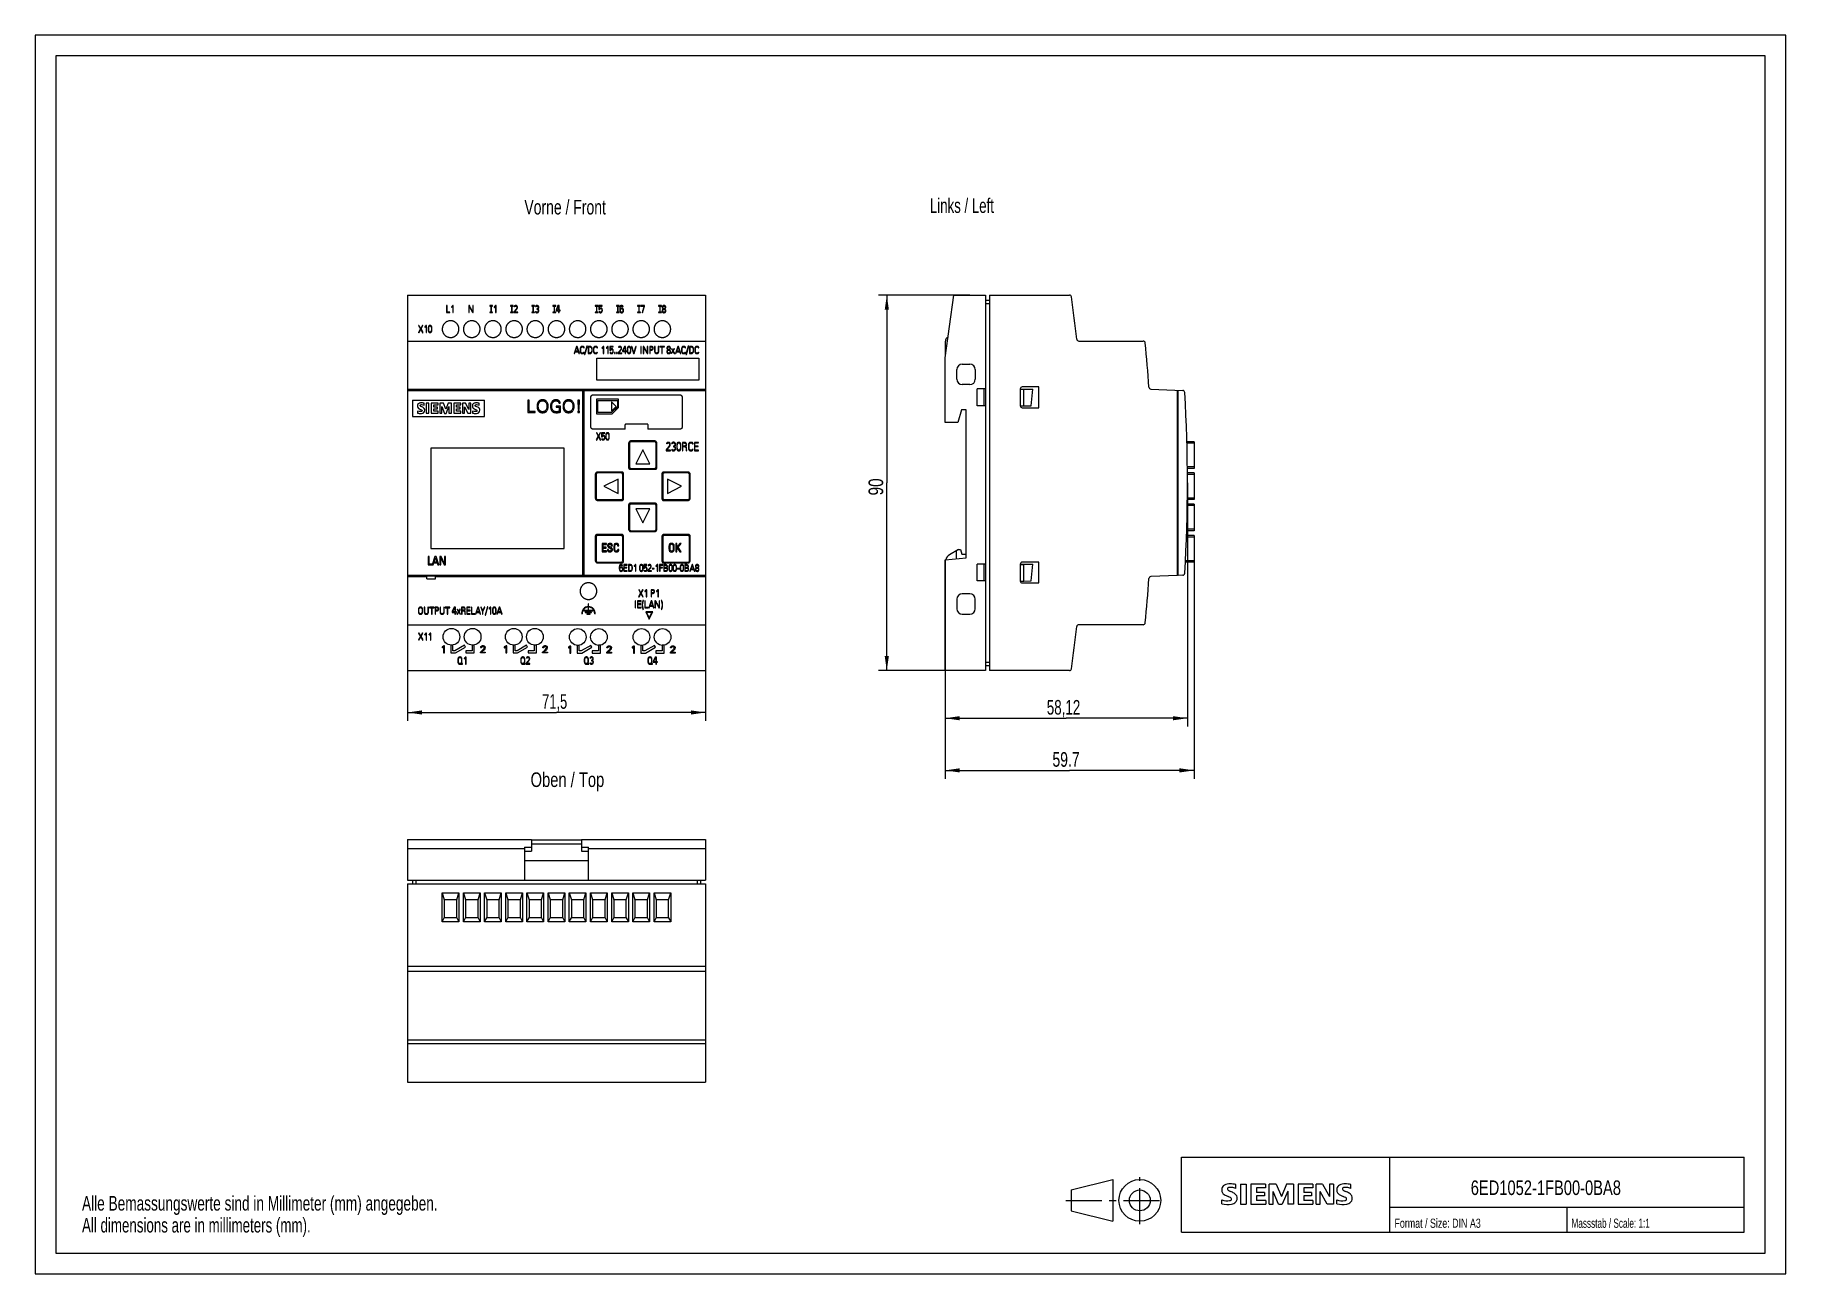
# Model space of a CAD drawing. Extents: x 0 to 420, y 0 to 297.
import ezdxf

# ---------------------------------------------------------------- set-up
doc = ezdxf.new("R2010")
doc.units = 0
doc.header["$LTSCALE"] = 23.1
doc.linetypes.add('CENTER', pattern=[0.6, 0.375, -0.075, 0.075, -0.075])
for name, color, linetype in [('10000_FRONT', 7, 'CONTINUOUS'), ('10100_DIM_FRONT', 7, 'CONTINUOUS'), ('10300_FRONT_GERMAN_ENGLISH', 7, 'CONTINUOUS'), ('10500_FRONT_LABELING', 7, 'CONTINUOUS'), ('11000_LEFT', 7, 'CONTINUOUS'), ('11100_DIM_LEFT', 7, 'CONTINUOUS'), ('11300_LEFT_GERMAN_ENGLISH', 7, 'CONTINUOUS'), ('13000_TOP', 7, 'CONTINUOUS'), ('13300_TOP_GERMAN_ENGLISH', 7, 'CONTINUOUS'), ('90000_FRAME', 7, 'CONTINUOUS'), ('91000_TIP', 7, 'CONTINUOUS')]:
    doc.layers.add(name, color=color, linetype=linetype)
doc.styles.get("Standard").update_dxf_attribs({"font": 'txt', "width": 0.8})
doc.dimstyles.new('DIMSTYLE_1', dxfattribs={"dimtxt": 3.5, "dimasz": 3.5, "dimexe": 0.18, "dimexo": 0.0625, "dimgap": 0.09, "dimtad": 1, "dimtxsty": 'STANDARD', "dimcen": 0.09, "dimazin": 3, "dimtp": 0.05, "dimtm": 0.05, "dimtfac": 1, "dimtofl": 0, "dimtmove": 0, "dimatfit": 3, "dimtolj": 1})
doc.dimstyles.new('DIMSTYLE_2', dxfattribs={"dimtxt": 3.5, "dimasz": 3.5, "dimexe": 0.18, "dimexo": 0.0625, "dimgap": 0.09, "dimtad": 1, "dimdec": 1, "dimtxsty": 'STANDARD', "dimcen": 0.09, "dimazin": 3, "dimtp": 0.1, "dimtm": 0.1, "dimtfac": 1, "dimtdec": 1, "dimtofl": 0, "dimtmove": 0, "dimatfit": 3, "dimtolj": 1})

msp = doc.modelspace()

# ---------------------------------------------------------------- texts
at = {"layer": '10300_FRONT_GERMAN_ENGLISH', "linetype": 'CONTINUOUS', "width": 0.716117}
msp.add_text('Vorne / Front', height=3.5, dxfattribs=at).set_placement((117.382, 253.989))
at = {"layer": '11300_LEFT_GERMAN_ENGLISH', "linetype": 'CONTINUOUS', "width": 0.678571}
msp.add_text('Links / Left', height=3.5, dxfattribs=at).set_placement((214.654, 254.352))
at = {"layer": '13300_TOP_GERMAN_ENGLISH', "linetype": 'CONTINUOUS', "width": 0.754762}
msp.add_text('Oben / Top', height=3.5, dxfattribs=at).set_placement((118.869, 116.741))
at = {"layer": '90000_FRAME', "color": 7, "linetype": 'CONTINUOUS'}
for s, height, width, p in [('6ED1052-1FB00-0BA8', 3.5, 0.752646, (344.382, 18.925)), ('Format / Size: DIN A3', 2.2, 0.723356, (326.092, 11.067)), ('Massstab / Scale: 1:1', 2.2, 0.668934, (368.545, 11.067))]:
    msp.add_text(s, height=height, dxfattribs=dict(at, width=width)).set_placement(p)
at = {"layer": '91000_TIP', "color": 7, "linetype": 'CONTINUOUS'}
for s, width, p in [('Alle Bemassungswerte sind in Millimeter (mm) angegeben.', 0.699134, (11.276, 15.19)), ('All dimensions are in millimeters (mm).', 0.68254, (11.276, 9.94))]:
    msp.add_text(s, height=3.5, dxfattribs=dict(at, width=width)).set_placement(p)

# ---------------------------------------------------------------- blocks, each defined once
blk = doc.blocks.new('*D0')
at = {"layer": '10100_DIM_FRONT', "linetype": 'CONTINUOUS'}
for p, q in [((160.829689, 189.646967), (160.829689, 132.601665)), ((89.329689, 150.134374), (89.329689, 132.601665)), ((89.329689, 134.601665), (125.079689, 134.601665)), ((160.829689, 134.601665), (125.079689, 134.601665))]:
    blk.add_line(p, q, dxfattribs=at)
for points in [[(92.829689, 135.101665), (89.329689, 134.601665), (92.829689, 134.101665)], [(157.329689, 134.101665), (160.829689, 134.601665), (157.329689, 135.101665)]]:
    blk.add_solid(points, dxfattribs=at)
at = {"layer": '10100_DIM_FRONT', "linetype": 'CONTINUOUS', "width": 0.660714}
blk.add_text('71,5', height=3.5, dxfattribs=at).set_placement((121.635873, 135.476665))
blk = doc.blocks.new('*D1')
at = {"layer": '11100_DIM_LEFT', "linetype": 'CONTINUOUS'}
for p, q in [((276.440538, 189.647967), (276.440538, 131.218657)), ((218.318126, 157.929246), (218.318126, 131.218657)), ((218.318126, 133.218657), (247.379332, 133.218657)), ((276.440538, 133.218657), (247.379332, 133.218657))]:
    blk.add_line(p, q, dxfattribs=at)
for points in [[(221.818126, 133.718657), (218.318126, 133.218657), (221.818126, 132.718657)], [(272.940538, 132.718657), (276.440538, 133.218657), (272.940538, 133.718657)]]:
    blk.add_solid(points, dxfattribs=at)
at = {"layer": '11100_DIM_LEFT', "linetype": 'CONTINUOUS', "width": 0.685714}
blk.add_text('58,12', height=3.5, dxfattribs=at).set_placement((242.689332, 134.093657))
blk = doc.blocks.new('*D2')
at = {"layer": '11100_DIM_LEFT', "linetype": 'CONTINUOUS'}
for p, q in [((224.222183, 234.647967), (202.313407, 234.647967)), ((204.313407, 234.647967), (204.313407, 189.647967)), ((204.313407, 144.647967), (204.313407, 189.647967)), ((221.069767, 144.647967), (202.313407, 144.647967))]:
    blk.add_line(p, q, dxfattribs=at)
for points in [[(204.813407, 231.147967), (204.313407, 234.647967), (203.813407, 231.147967)], [(203.813407, 148.147967), (204.313407, 144.647967), (204.813407, 148.147967)]]:
    blk.add_solid(points, dxfattribs=at)
at = {"layer": '11100_DIM_LEFT', "linetype": 'CONTINUOUS', "width": 0.785714}
blk.add_text('90', height=3.5, rotation=90, dxfattribs=at).set_placement((203.438407, 186.628099))
blk = doc.blocks.new('*D3')
at = {"layer": '11100_DIM_LEFT', "linetype": 'CONTINUOUS'}
for p, q in [((278.02, 176.66), (278.02, 118.72)), ((218.32, 171.21), (218.32, 118.72)), ((218.32, 120.72), (248.17, 120.72)), ((278.02, 120.72), (248.17, 120.72))]:
    blk.add_line(p, q, dxfattribs=at)
for points in [[(221.82, 121.22), (218.32, 120.72), (221.82, 120.22)], [(274.52, 120.22), (278.02, 120.72), (274.52, 121.22)]]:
    blk.add_solid(points, dxfattribs=at)
at = {"layer": '11100_DIM_LEFT', "linetype": 'CONTINUOUS', "width": 0.714286}
blk.add_text('59.7', height=3.5, dxfattribs=at).set_placement((244.05, 121.59))

# ---------------------------------------------------------------- dimensions: what is measured, and where the dimension line sits
at = {"layer": '10100_DIM_FRONT', "linetype": 'CONTINUOUS'}
dim = msp.add_linear_dim(base=(160.83, 134.602), p1=(89.33, 150.134), p2=(160.83, 189.647), text='71,5', dimstyle='DIMSTYLE_1', dxfattribs=at)
dim.commit()
dim.dimension.update_dxf_attribs({"geometry": '*D0', "text_midpoint": (126.261, 137.227), "dimtype": 160})
at = {"layer": '11100_DIM_LEFT', "linetype": 'CONTINUOUS'}
dim = msp.add_linear_dim(base=(204.313, 144.648), p1=(224.222, 234.648), p2=(221.07, 144.648), angle=270, text='90', dimstyle='DIMSTYLE_1', dxfattribs=at)
dim.commit()
dim.dimension.update_dxf_attribs({"geometry": '*D2', "text_midpoint": (201.688, 189.378), "dimtype": 160})
dim = msp.add_linear_dim(base=(276.441, 133.219), p1=(218.318, 157.929), p2=(276.441, 189.648), text='58,12', dimstyle='DIMSTYLE_1', dxfattribs=at)
dim.commit()
dim.dimension.update_dxf_attribs({"geometry": '*D1', "text_midpoint": (248.689, 135.844), "dimtype": 160})
dim = msp.add_linear_dim(base=(278.018, 120.717), p1=(218.318, 171.211), p2=(278.018, 176.665), dimstyle='DIMSTYLE_2', dxfattribs=at)
dim.commit()
dim.dimension.update_dxf_attribs({"geometry": '*D3', "text_midpoint": (249.054, 123.342), "dimtype": 160})

# ---------------------------------------------------------------- linework, layer by layer
at = {"layer": '10000_FRONT', "color": 7, "linetype": 'CONTINUOUS'}
for p, q in [((89.33, 234.648), (89.33, 144.648)), ((89.33, 234.648), (160.83, 234.648)), ((160.83, 234.648), (160.83, 144.648)), ((89.33, 223.648), (160.83, 223.648)), ((134.8, 214.268), (134.8, 219.528)), ((134.8, 219.528), (159.21, 219.528)), ((159.21, 219.528), (159.21, 214.268)), ((159.21, 214.268), (134.8, 214.268)), ((89.33, 212.128), (160.83, 212.128)), ((131.63, 211.851), (89.33, 211.851)), ((131.43, 211.842), (89.33, 211.842)), ((89.33, 211.795), (131.43, 211.795)), ((131.43, 167.454), (131.43, 211.842)), ((131.63, 211.851), (131.63, 167.445)), ((131.63, 211.795), (160.83, 211.795)), ((133.849, 210.742), (154.711, 210.742)), ((90.556, 209.503), (90.556, 205.518)), ((90.556, 209.503), (107.856, 209.503)), ((107.856, 205.518), (107.856, 209.503)), ((134.68, 209.698), (134.68, 206.198)), ((139.98, 209.698), (134.68, 209.698)), ((134.68, 206.198), (138.43, 206.198)), ((134.98, 206.498), (134.98, 209.398)), ((134.98, 209.398), (139.68, 209.398)), ((138.305, 206.498), (134.98, 206.498)), ((138.293, 209.047), (138.293, 206.847)), ((139.393, 207.947), (138.293, 209.047)), ((138.293, 206.847), (139.393, 207.947)), ((139.68, 207.872), (138.305, 206.498)), ((138.43, 206.198), (139.98, 207.748)), ((139.68, 209.398), (139.68, 207.872)), ((139.98, 207.748), (139.98, 209.698)), ((90.556, 205.518), (107.856, 205.518)), ((141.504, 202.524), (133.83, 202.524)), ((146.83, 203.723), (141.73, 203.723)), ((141.73, 202.422), (141.73, 202.448)), ((146.83, 202.448), (146.83, 202.422)), ((154.73, 202.524), (147.056, 202.524)), ((94.937, 197.93), (94.937, 173.945)), ((126.922, 197.93), (94.937, 197.93)), ((126.922, 173.945), (126.922, 197.93)), ((148.616, 199.484), (142.944, 199.484)), ((148.57, 199.698), (142.99, 199.698)), ((145.78, 197.598), (144.08, 194.198)), ((147.48, 194.198), (145.78, 197.598)), ((144.08, 194.198), (147.48, 194.198)), ((140.613, 192.015), (134.938, 192.015)), ((140.77, 192.231), (134.99, 192.231)), ((139.875, 190.528), (136.475, 188.828)), ((139.875, 187.128), (139.875, 190.528)), ((140.965, 191.28), (140.963, 191.667)), ((142.79, 192.895), (148.77, 192.895)), ((142.941, 193.11), (143.33, 193.108)), ((143.33, 193.108), (148.23, 193.108)), ((148.23, 193.108), (148.618, 193.11)), ((156.57, 192.231), (150.79, 192.231)), ((156.613, 192.015), (150.938, 192.015)), ((151.685, 190.528), (151.685, 187.128)), ((155.085, 188.828), (151.685, 190.528)), ((156.965, 191.28), (156.963, 191.667)), ((134.938, 185.641), (140.613, 185.641)), ((134.99, 185.426), (140.77, 185.426)), ((136.475, 188.828), (139.875, 187.128)), ((140.963, 185.989), (140.965, 186.374)), ((150.79, 185.426), (156.57, 185.426)), ((150.938, 185.641), (156.613, 185.641)), ((151.685, 187.128), (155.085, 188.828)), ((156.963, 185.989), (156.965, 186.374)), ((148.77, 184.75), (142.79, 184.75)), ((143.33, 184.538), (142.941, 184.536)), ((148.23, 184.538), (143.33, 184.538)), ((144.08, 183.458), (145.78, 180.058)), ((147.48, 183.458), (144.08, 183.458)), ((145.78, 180.058), (147.48, 183.458)), ((148.618, 184.536), (148.23, 184.538)), ((140.77, 177.247), (134.79, 177.247)), ((140.613, 177.015), (134.938, 177.015)), ((140.965, 176.28), (140.963, 176.667)), ((142.944, 178.162), (148.615, 178.162)), ((142.99, 177.949), (148.57, 177.949)), ((156.77, 177.247), (150.79, 177.247)), ((156.613, 177.015), (150.938, 177.015)), ((156.965, 176.28), (156.963, 176.667)), ((94.937, 173.945), (126.922, 173.945)), ((134.938, 170.641), (140.613, 170.641)), ((134.99, 170.454), (140.77, 170.454)), ((140.963, 170.989), (140.965, 171.374)), ((150.79, 170.454), (156.57, 170.454)), ((150.938, 170.641), (156.613, 170.641)), ((156.963, 170.989), (156.965, 171.374)), ((89.33, 167.501), (131.43, 167.501)), ((89.33, 167.454), (94.011, 167.454)), ((89.33, 167.445), (94.011, 167.445)), ((89.33, 167.167), (94.011, 167.167)), ((94.011, 166.62), (94.011, 167.467)), ((96.03, 167.467), (94.011, 167.467)), ((94.011, 166.62), (96.03, 166.62)), ((94.111, 167.38), (94.111, 167.467)), ((94.111, 167.38), (95.93, 167.38)), ((95.93, 167.38), (95.93, 167.467)), ((96.03, 166.62), (96.03, 167.467)), ((96.03, 167.454), (131.43, 167.454)), ((96.03, 167.445), (131.63, 167.445)), ((96.03, 167.167), (160.83, 167.167)), ((131.63, 167.501), (160.83, 167.501)), ((132.7, 160.648), (132.7, 159.967)), ((132.8, 160.648), (132.7, 160.648)), ((132.7, 159.867), (132.7, 159.048)), ((132.8, 159.967), (132.8, 160.648)), ((132.8, 159.048), (132.8, 159.867)), ((89.33, 155.648), (160.83, 155.648)), ((131.155, 158.248), (131.255, 158.248)), ((131.65, 159.048), (131.65, 158.948)), ((132.7, 159.048), (131.65, 159.048)), ((131.65, 158.948), (133.85, 158.948)), ((131.99, 158.648), (131.99, 158.548)), ((133.51, 158.648), (131.99, 158.648)), ((131.99, 158.548), (133.51, 158.548)), ((132.35, 158.248), (132.35, 158.148)), ((133.15, 158.248), (132.35, 158.248)), ((132.35, 158.148), (133.15, 158.148)), ((133.85, 159.048), (132.8, 159.048)), ((133.15, 158.148), (133.15, 158.248)), ((133.51, 158.548), (133.51, 158.648)), ((133.85, 158.948), (133.85, 159.048)), ((134.245, 158.248), (134.346, 158.248)), ((146.48, 158.748), (147.33, 157.005)), ((148.18, 158.748), (146.48, 158.748)), ((147.33, 157.279), (146.671, 158.63)), ((146.671, 158.63), (147.989, 158.63)), ((147.33, 157.005), (148.18, 158.748)), ((147.989, 158.63), (147.33, 157.279)), ((99.752, 150.748), (99.752, 148.894)), ((100.249, 150.748), (99.752, 150.748)), ((99.752, 148.894), (100.847, 148.894)), ((100.249, 149.395), (100.249, 150.748)), ((100.715, 149.395), (100.249, 149.395)), ((102.999, 150.713), (100.715, 149.395)), ((100.847, 148.894), (103.249, 150.28)), ((103.249, 150.28), (102.999, 150.713)), ((103.33, 149.394), (103.33, 148.894)), ((104.83, 149.394), (103.33, 149.394)), ((103.33, 148.894), (105.33, 148.894)), ((104.83, 150.754), (104.83, 149.394)), ((105.33, 150.754), (104.83, 150.754)), ((105.33, 148.894), (105.33, 150.754)), ((114.673, 150.748), (114.673, 148.894)), ((115.169, 150.748), (114.673, 150.748)), ((114.673, 148.894), (115.768, 148.894)), ((115.169, 149.395), (115.169, 150.748)), ((115.635, 149.395), (115.169, 149.395)), ((117.92, 150.713), (115.635, 149.395)), ((115.768, 148.894), (118.17, 150.28)), ((118.17, 150.28), (117.92, 150.713)), ((118.251, 149.394), (118.251, 148.894)), ((119.75, 149.394), (118.251, 149.394)), ((118.251, 148.894), (120.25, 148.894)), ((119.75, 150.754), (119.75, 149.394)), ((120.25, 150.754), (119.75, 150.754)), ((120.25, 148.894), (120.25, 150.754)), ((130.049, 150.697), (130.049, 148.844)), ((130.545, 150.697), (130.049, 150.697)), ((130.049, 148.844), (131.144, 148.844)), ((130.545, 149.345), (130.545, 150.697)), ((131.011, 149.345), (130.545, 149.345)), ((133.296, 150.662), (131.011, 149.345)), ((131.144, 148.844), (133.546, 150.229)), ((133.546, 150.229), (133.296, 150.662)), ((133.627, 149.344), (133.627, 148.844)), ((135.126, 149.344), (133.627, 149.344)), ((133.627, 148.844), (135.626, 148.844)), ((135.126, 150.704), (135.126, 149.344)), ((135.626, 150.704), (135.126, 150.704)), ((135.626, 148.844), (135.626, 150.704)), ((145.323, 150.697), (145.323, 148.844)), ((145.82, 150.697), (145.323, 150.697)), ((145.323, 148.844), (146.418, 148.844)), ((145.82, 149.345), (145.82, 150.697)), ((146.286, 149.345), (145.82, 149.345)), ((148.57, 150.662), (146.286, 149.345)), ((146.418, 148.844), (148.82, 150.229)), ((148.82, 150.229), (148.57, 150.662)), ((148.901, 149.344), (148.901, 148.844)), ((150.401, 149.344), (148.901, 149.344)), ((148.901, 148.844), (150.901, 148.844)), ((150.401, 150.704), (150.401, 149.344)), ((150.901, 150.704), (150.401, 150.704)), ((150.901, 148.844), (150.901, 150.704)), ((89.33, 144.648), (160.83, 144.648))]:
    msp.add_line(p, q, dxfattribs=at)
for centre in [(99.896, 152.746), (104.976, 152.746), (114.817, 152.746), (119.897, 152.746), (130.192, 152.695), (135.272, 152.695), (145.467, 152.695), (150.547, 152.695)]:
    msp.add_circle(centre, 2, dxfattribs=at)
for radius, start, end in [(1.6, 91.79079, 184.30122), (1.5, 91.91021, 184.58857), (1.6, 355.69878, 88.20922), (1.5, 355.41143, 88.08979)]:
    msp.add_arc((132.75, 158.368), radius, start, end, dxfattribs=at)
for points, knots in [([(101.68, 226.498), (101.68, 226.564), (101.676, 226.629), (101.664, 226.759), (101.654, 226.823), (101.629, 226.95), (101.613, 227.013), (101.585, 227.107), (101.575, 227.139), (101.553, 227.201), (101.541, 227.231), (101.503, 227.322), (101.448, 227.44), (101.381, 227.551), (101.327, 227.633), (101.308, 227.659), (101.269, 227.712), (101.249, 227.738), (101.186, 227.815), (101.143, 227.863), (101.004, 228.002), (100.904, 228.085), (100.781, 228.167), (100.767, 228.176), (100.739, 228.194), (100.725, 228.203), (100.683, 228.228), (100.654, 228.245), (100.568, 228.291), (100.509, 228.319), (100.388, 228.369), (100.327, 228.392), (100.233, 228.42), (100.201, 228.429), (100.137, 228.445), (100.105, 228.453), (100.007, 228.472), (99.878, 228.491), (99.747, 228.498), (99.616, 228.498), (99.551, 228.495), (99.452, 228.485), (99.419, 228.481), (99.354, 228.472), (99.192, 228.443), (99.036, 228.396), (98.884, 228.333), (98.854, 228.32), (98.809, 228.299), (98.794, 228.291), (98.765, 228.276), (98.692, 228.238), (98.621, 228.196), (98.459, 228.087), (98.358, 228.005), (98.241, 227.888), (98.218, 227.864), (98.174, 227.815), (98.153, 227.79), (98.091, 227.715), (98.052, 227.662), (97.98, 227.554), (97.947, 227.498), (97.9, 227.412), (97.885, 227.382), (97.857, 227.323), (97.844, 227.293), (97.807, 227.202), (97.763, 227.079), (97.731, 226.953), (97.712, 226.857), (97.706, 226.825), (97.697, 226.76), (97.693, 226.728), (97.683, 226.63), (97.68, 226.564), (97.68, 226.498)], [0, 0, 0, 0, 0.03125, 0.03125, 0.0625, 0.0625, 0.09375, 0.09375, 0.109375, 0.109375, 0.125, 0.125, 0.15625, 0.1875, 0.1875, 0.203125, 0.203125, 0.21875, 0.21875, 0.25, 0.25, 0.3125, 0.3125, 0.3203125, 0.3203125, 0.328125, 0.328125, 0.34375, 0.34375, 0.375, 0.375, 0.40625, 0.40625, 0.421875, 0.421875, 0.4375, 0.4375, 0.46875, 0.5, 0.5, 0.53125, 0.53125, 0.546875, 0.546875, 0.5625, 0.625, 0.625, 0.640625, 0.640625, 0.6484375, 0.6484375, 0.65625, 0.6875, 0.6875, 0.75, 0.75, 0.765625, 0.765625, 0.78125, 0.78125, 0.8125, 0.8125, 0.84375, 0.84375, 0.859375, 0.859375, 0.875, 0.875, 0.90625, 0.9375, 0.9375, 0.953125, 0.953125, 0.96875, 0.96875, 1, 1, 1, 1]), ([(106.76, 226.498), (106.76, 226.564), (106.756, 226.629), (106.744, 226.759), (106.734, 226.823), (106.709, 226.95), (106.693, 227.013), (106.665, 227.107), (106.655, 227.139), (106.633, 227.201), (106.621, 227.231), (106.583, 227.322), (106.528, 227.44), (106.461, 227.551), (106.407, 227.633), (106.388, 227.659), (106.349, 227.712), (106.329, 227.738), (106.266, 227.815), (106.223, 227.863), (106.084, 228.002), (105.984, 228.085), (105.861, 228.167), (105.847, 228.176), (105.819, 228.194), (105.805, 228.203), (105.763, 228.228), (105.734, 228.245), (105.648, 228.291), (105.589, 228.319), (105.468, 228.369), (105.407, 228.392), (105.313, 228.42), (105.281, 228.429), (105.217, 228.445), (105.185, 228.453), (105.087, 228.472), (104.958, 228.491), (104.827, 228.498), (104.696, 228.498), (104.631, 228.495), (104.532, 228.485), (104.499, 228.481), (104.434, 228.472), (104.272, 228.443), (104.116, 228.396), (103.964, 228.333), (103.934, 228.32), (103.889, 228.299), (103.874, 228.291), (103.845, 228.276), (103.772, 228.238), (103.701, 228.196), (103.539, 228.087), (103.438, 228.005), (103.321, 227.888), (103.298, 227.864), (103.254, 227.815), (103.233, 227.79), (103.171, 227.715), (103.132, 227.662), (103.06, 227.554), (103.027, 227.498), (102.98, 227.412), (102.965, 227.382), (102.937, 227.323), (102.924, 227.293), (102.887, 227.202), (102.843, 227.079), (102.811, 226.953), (102.792, 226.857), (102.786, 226.825), (102.777, 226.76), (102.773, 226.728), (102.763, 226.63), (102.76, 226.564), (102.76, 226.498)], [0, 0, 0, 0, 0.03125, 0.03125, 0.0625, 0.0625, 0.09375, 0.09375, 0.109375, 0.109375, 0.125, 0.125, 0.15625, 0.1875, 0.1875, 0.203125, 0.203125, 0.21875, 0.21875, 0.25, 0.25, 0.3125, 0.3125, 0.3203125, 0.3203125, 0.328125, 0.328125, 0.34375, 0.34375, 0.375, 0.375, 0.40625, 0.40625, 0.421875, 0.421875, 0.4375, 0.4375, 0.46875, 0.5, 0.5, 0.53125, 0.53125, 0.546875, 0.546875, 0.5625, 0.625, 0.625, 0.640625, 0.640625, 0.6484375, 0.6484375, 0.65625, 0.6875, 0.6875, 0.75, 0.75, 0.765625, 0.765625, 0.78125, 0.78125, 0.8125, 0.8125, 0.84375, 0.84375, 0.859375, 0.859375, 0.875, 0.875, 0.90625, 0.9375, 0.9375, 0.953125, 0.953125, 0.96875, 0.96875, 1, 1, 1, 1]), ([(111.84, 226.498), (111.84, 226.564), (111.836, 226.629), (111.824, 226.759), (111.814, 226.823), (111.789, 226.95), (111.773, 227.013), (111.745, 227.107), (111.735, 227.139), (111.713, 227.201), (111.701, 227.231), (111.663, 227.322), (111.608, 227.44), (111.541, 227.551), (111.487, 227.633), (111.468, 227.659), (111.429, 227.712), (111.409, 227.738), (111.346, 227.815), (111.303, 227.863), (111.164, 228.002), (111.064, 228.085), (110.941, 228.167), (110.927, 228.176), (110.899, 228.194), (110.885, 228.203), (110.843, 228.228), (110.814, 228.245), (110.728, 228.291), (110.669, 228.319), (110.548, 228.369), (110.487, 228.392), (110.393, 228.42), (110.361, 228.429), (110.297, 228.445), (110.265, 228.453), (110.167, 228.472), (110.038, 228.491), (109.907, 228.498), (109.776, 228.498), (109.711, 228.495), (109.612, 228.485), (109.579, 228.481), (109.514, 228.472), (109.352, 228.443), (109.196, 228.396), (109.044, 228.333), (109.014, 228.32), (108.969, 228.299), (108.954, 228.291), (108.925, 228.276), (108.852, 228.238), (108.781, 228.196), (108.619, 228.087), (108.518, 228.005), (108.401, 227.888), (108.378, 227.864), (108.334, 227.815), (108.313, 227.79), (108.251, 227.715), (108.212, 227.662), (108.14, 227.554), (108.107, 227.498), (108.06, 227.412), (108.045, 227.382), (108.017, 227.323), (108.004, 227.293), (107.967, 227.202), (107.923, 227.079), (107.891, 226.953), (107.872, 226.857), (107.866, 226.825), (107.857, 226.76), (107.853, 226.728), (107.843, 226.63), (107.84, 226.564), (107.84, 226.498)], [0, 0, 0, 0, 0.03125, 0.03125, 0.0625, 0.0625, 0.09375, 0.09375, 0.109375, 0.109375, 0.125, 0.125, 0.15625, 0.1875, 0.1875, 0.203125, 0.203125, 0.21875, 0.21875, 0.25, 0.25, 0.3125, 0.3125, 0.3203125, 0.3203125, 0.328125, 0.328125, 0.34375, 0.34375, 0.375, 0.375, 0.40625, 0.40625, 0.421875, 0.421875, 0.4375, 0.4375, 0.46875, 0.5, 0.5, 0.53125, 0.53125, 0.546875, 0.546875, 0.5625, 0.625, 0.625, 0.640625, 0.640625, 0.6484375, 0.6484375, 0.65625, 0.6875, 0.6875, 0.75, 0.75, 0.765625, 0.765625, 0.78125, 0.78125, 0.8125, 0.8125, 0.84375, 0.84375, 0.859375, 0.859375, 0.875, 0.875, 0.90625, 0.9375, 0.9375, 0.953125, 0.953125, 0.96875, 0.96875, 1, 1, 1, 1]), ([(116.92, 226.498), (116.92, 226.564), (116.916, 226.629), (116.904, 226.759), (116.894, 226.823), (116.869, 226.95), (116.853, 227.013), (116.825, 227.107), (116.815, 227.139), (116.793, 227.201), (116.781, 227.231), (116.743, 227.322), (116.688, 227.44), (116.621, 227.551), (116.567, 227.633), (116.548, 227.659), (116.509, 227.712), (116.489, 227.738), (116.426, 227.815), (116.383, 227.863), (116.244, 228.002), (116.144, 228.085), (116.021, 228.167), (116.007, 228.176), (115.979, 228.194), (115.965, 228.203), (115.923, 228.228), (115.894, 228.245), (115.808, 228.291), (115.749, 228.319), (115.628, 228.369), (115.567, 228.392), (115.473, 228.42), (115.441, 228.429), (115.377, 228.445), (115.345, 228.453), (115.247, 228.472), (115.118, 228.491), (114.987, 228.498), (114.856, 228.498), (114.791, 228.495), (114.692, 228.485), (114.659, 228.481), (114.594, 228.472), (114.432, 228.443), (114.276, 228.396), (114.124, 228.333), (114.094, 228.32), (114.049, 228.299), (114.034, 228.291), (114.005, 228.276), (113.932, 228.238), (113.861, 228.196), (113.699, 228.087), (113.598, 228.005), (113.481, 227.888), (113.458, 227.864), (113.414, 227.815), (113.393, 227.79), (113.331, 227.715), (113.292, 227.662), (113.22, 227.554), (113.187, 227.498), (113.14, 227.412), (113.125, 227.382), (113.097, 227.323), (113.084, 227.293), (113.047, 227.202), (113.003, 227.079), (112.971, 226.953), (112.952, 226.857), (112.946, 226.825), (112.937, 226.76), (112.933, 226.728), (112.923, 226.63), (112.92, 226.564), (112.92, 226.498)], [0, 0, 0, 0, 0.03125, 0.03125, 0.0625, 0.0625, 0.09375, 0.09375, 0.109375, 0.109375, 0.125, 0.125, 0.15625, 0.1875, 0.1875, 0.203125, 0.203125, 0.21875, 0.21875, 0.25, 0.25, 0.3125, 0.3125, 0.3203125, 0.3203125, 0.328125, 0.328125, 0.34375, 0.34375, 0.375, 0.375, 0.40625, 0.40625, 0.421875, 0.421875, 0.4375, 0.4375, 0.46875, 0.5, 0.5, 0.53125, 0.53125, 0.546875, 0.546875, 0.5625, 0.625, 0.625, 0.640625, 0.640625, 0.6484375, 0.6484375, 0.65625, 0.6875, 0.6875, 0.75, 0.75, 0.765625, 0.765625, 0.78125, 0.78125, 0.8125, 0.8125, 0.84375, 0.84375, 0.859375, 0.859375, 0.875, 0.875, 0.90625, 0.9375, 0.9375, 0.953125, 0.953125, 0.96875, 0.96875, 1, 1, 1, 1]), ([(122, 226.498), (122, 226.564), (121.996, 226.629), (121.984, 226.759), (121.974, 226.823), (121.949, 226.95), (121.933, 227.013), (121.905, 227.107), (121.895, 227.139), (121.873, 227.201), (121.861, 227.231), (121.823, 227.322), (121.768, 227.44), (121.701, 227.551), (121.647, 227.633), (121.628, 227.659), (121.589, 227.712), (121.569, 227.738), (121.506, 227.815), (121.463, 227.863), (121.324, 228.002), (121.224, 228.085), (121.101, 228.167), (121.087, 228.176), (121.059, 228.194), (121.045, 228.203), (121.003, 228.228), (120.974, 228.245), (120.888, 228.291), (120.829, 228.319), (120.708, 228.369), (120.647, 228.392), (120.553, 228.42), (120.521, 228.429), (120.457, 228.445), (120.425, 228.453), (120.327, 228.472), (120.198, 228.491), (120.067, 228.498), (119.936, 228.498), (119.871, 228.495), (119.772, 228.485), (119.739, 228.481), (119.674, 228.472), (119.512, 228.443), (119.356, 228.396), (119.204, 228.333), (119.174, 228.32), (119.129, 228.299), (119.114, 228.291), (119.085, 228.276), (119.012, 228.238), (118.941, 228.196), (118.779, 228.087), (118.678, 228.005), (118.561, 227.888), (118.538, 227.864), (118.494, 227.815), (118.473, 227.79), (118.411, 227.715), (118.372, 227.662), (118.3, 227.554), (118.267, 227.498), (118.22, 227.412), (118.205, 227.382), (118.177, 227.323), (118.164, 227.293), (118.127, 227.202), (118.083, 227.079), (118.051, 226.953), (118.032, 226.857), (118.026, 226.825), (118.017, 226.76), (118.013, 226.728), (118.003, 226.63), (118, 226.564), (118, 226.498)], [0, 0, 0, 0, 0.03125, 0.03125, 0.0625, 0.0625, 0.09375, 0.09375, 0.109375, 0.109375, 0.125, 0.125, 0.15625, 0.1875, 0.1875, 0.203125, 0.203125, 0.21875, 0.21875, 0.25, 0.25, 0.3125, 0.3125, 0.3203125, 0.3203125, 0.328125, 0.328125, 0.34375, 0.34375, 0.375, 0.375, 0.40625, 0.40625, 0.421875, 0.421875, 0.4375, 0.4375, 0.46875, 0.5, 0.5, 0.53125, 0.53125, 0.546875, 0.546875, 0.5625, 0.625, 0.625, 0.640625, 0.640625, 0.6484375, 0.6484375, 0.65625, 0.6875, 0.6875, 0.75, 0.75, 0.765625, 0.765625, 0.78125, 0.78125, 0.8125, 0.8125, 0.84375, 0.84375, 0.859375, 0.859375, 0.875, 0.875, 0.90625, 0.9375, 0.9375, 0.953125, 0.953125, 0.96875, 0.96875, 1, 1, 1, 1]), ([(127.08, 226.498), (127.08, 226.564), (127.076, 226.629), (127.064, 226.759), (127.054, 226.823), (127.029, 226.95), (127.013, 227.013), (126.985, 227.107), (126.975, 227.139), (126.953, 227.201), (126.941, 227.231), (126.903, 227.322), (126.848, 227.44), (126.781, 227.551), (126.727, 227.633), (126.708, 227.659), (126.669, 227.712), (126.649, 227.738), (126.586, 227.815), (126.543, 227.863), (126.404, 228.002), (126.304, 228.085), (126.181, 228.167), (126.167, 228.176), (126.139, 228.194), (126.125, 228.203), (126.083, 228.228), (126.054, 228.245), (125.968, 228.291), (125.909, 228.319), (125.788, 228.369), (125.727, 228.392), (125.633, 228.42), (125.601, 228.429), (125.537, 228.445), (125.505, 228.453), (125.407, 228.472), (125.278, 228.491), (125.147, 228.498), (125.016, 228.498), (124.951, 228.495), (124.852, 228.485), (124.819, 228.481), (124.754, 228.472), (124.592, 228.443), (124.436, 228.396), (124.284, 228.333), (124.254, 228.32), (124.209, 228.299), (124.194, 228.291), (124.165, 228.276), (124.092, 228.238), (124.021, 228.196), (123.859, 228.087), (123.758, 228.005), (123.641, 227.888), (123.618, 227.864), (123.574, 227.815), (123.553, 227.79), (123.491, 227.715), (123.452, 227.662), (123.38, 227.554), (123.347, 227.498), (123.3, 227.412), (123.285, 227.382), (123.257, 227.323), (123.244, 227.293), (123.207, 227.202), (123.163, 227.079), (123.131, 226.953), (123.112, 226.857), (123.106, 226.825), (123.097, 226.76), (123.093, 226.728), (123.083, 226.63), (123.08, 226.564), (123.08, 226.498)], [0, 0, 0, 0, 0.03125, 0.03125, 0.0625, 0.0625, 0.09375, 0.09375, 0.109375, 0.109375, 0.125, 0.125, 0.15625, 0.1875, 0.1875, 0.203125, 0.203125, 0.21875, 0.21875, 0.25, 0.25, 0.3125, 0.3125, 0.3203125, 0.3203125, 0.328125, 0.328125, 0.34375, 0.34375, 0.375, 0.375, 0.40625, 0.40625, 0.421875, 0.421875, 0.4375, 0.4375, 0.46875, 0.5, 0.5, 0.53125, 0.53125, 0.546875, 0.546875, 0.5625, 0.625, 0.625, 0.640625, 0.640625, 0.6484375, 0.6484375, 0.65625, 0.6875, 0.6875, 0.75, 0.75, 0.765625, 0.765625, 0.78125, 0.78125, 0.8125, 0.8125, 0.84375, 0.84375, 0.859375, 0.859375, 0.875, 0.875, 0.90625, 0.9375, 0.9375, 0.953125, 0.953125, 0.96875, 0.96875, 1, 1, 1, 1]), ([(132.16, 226.498), (132.16, 226.564), (132.156, 226.629), (132.144, 226.759), (132.134, 226.823), (132.109, 226.95), (132.093, 227.013), (132.065, 227.107), (132.055, 227.139), (132.033, 227.201), (132.021, 227.231), (131.983, 227.322), (131.928, 227.44), (131.861, 227.551), (131.807, 227.633), (131.788, 227.659), (131.749, 227.712), (131.729, 227.738), (131.666, 227.815), (131.623, 227.863), (131.484, 228.002), (131.384, 228.085), (131.261, 228.167), (131.247, 228.176), (131.219, 228.194), (131.205, 228.203), (131.163, 228.228), (131.134, 228.245), (131.048, 228.291), (130.989, 228.319), (130.868, 228.369), (130.807, 228.392), (130.713, 228.42), (130.681, 228.429), (130.617, 228.445), (130.585, 228.453), (130.487, 228.472), (130.358, 228.491), (130.227, 228.498), (130.096, 228.498), (130.031, 228.495), (129.932, 228.485), (129.899, 228.481), (129.834, 228.472), (129.672, 228.443), (129.516, 228.396), (129.364, 228.333), (129.334, 228.32), (129.289, 228.299), (129.274, 228.291), (129.245, 228.276), (129.172, 228.238), (129.101, 228.196), (128.939, 228.087), (128.838, 228.005), (128.721, 227.888), (128.698, 227.864), (128.654, 227.815), (128.633, 227.79), (128.571, 227.715), (128.532, 227.662), (128.46, 227.554), (128.427, 227.498), (128.38, 227.412), (128.365, 227.382), (128.337, 227.323), (128.324, 227.293), (128.287, 227.202), (128.243, 227.079), (128.211, 226.953), (128.192, 226.857), (128.186, 226.825), (128.177, 226.76), (128.173, 226.728), (128.163, 226.63), (128.16, 226.564), (128.16, 226.498)], [0, 0, 0, 0, 0.03125, 0.03125, 0.0625, 0.0625, 0.09375, 0.09375, 0.109375, 0.109375, 0.125, 0.125, 0.15625, 0.1875, 0.1875, 0.203125, 0.203125, 0.21875, 0.21875, 0.25, 0.25, 0.3125, 0.3125, 0.3203125, 0.3203125, 0.328125, 0.328125, 0.34375, 0.34375, 0.375, 0.375, 0.40625, 0.40625, 0.421875, 0.421875, 0.4375, 0.4375, 0.46875, 0.5, 0.5, 0.53125, 0.53125, 0.546875, 0.546875, 0.5625, 0.625, 0.625, 0.640625, 0.640625, 0.6484375, 0.6484375, 0.65625, 0.6875, 0.6875, 0.75, 0.75, 0.765625, 0.765625, 0.78125, 0.78125, 0.8125, 0.8125, 0.84375, 0.84375, 0.859375, 0.859375, 0.875, 0.875, 0.90625, 0.9375, 0.9375, 0.953125, 0.953125, 0.96875, 0.96875, 1, 1, 1, 1]), ([(137.24, 226.498), (137.24, 226.564), (137.236, 226.629), (137.224, 226.759), (137.214, 226.823), (137.189, 226.95), (137.173, 227.013), (137.145, 227.107), (137.135, 227.139), (137.113, 227.201), (137.101, 227.231), (137.063, 227.322), (137.008, 227.44), (136.941, 227.551), (136.887, 227.633), (136.868, 227.659), (136.829, 227.712), (136.809, 227.738), (136.746, 227.815), (136.703, 227.863), (136.564, 228.002), (136.464, 228.085), (136.341, 228.167), (136.327, 228.176), (136.299, 228.194), (136.285, 228.203), (136.243, 228.228), (136.214, 228.245), (136.128, 228.291), (136.069, 228.319), (135.948, 228.369), (135.887, 228.392), (135.793, 228.42), (135.761, 228.429), (135.697, 228.445), (135.665, 228.453), (135.567, 228.472), (135.438, 228.491), (135.307, 228.498), (135.176, 228.498), (135.111, 228.495), (135.012, 228.485), (134.979, 228.481), (134.914, 228.472), (134.752, 228.443), (134.596, 228.396), (134.444, 228.333), (134.414, 228.32), (134.369, 228.299), (134.354, 228.291), (134.325, 228.276), (134.252, 228.238), (134.181, 228.196), (134.019, 228.087), (133.918, 228.005), (133.801, 227.888), (133.778, 227.864), (133.734, 227.815), (133.713, 227.79), (133.651, 227.715), (133.612, 227.662), (133.54, 227.554), (133.507, 227.498), (133.46, 227.412), (133.445, 227.382), (133.417, 227.323), (133.404, 227.293), (133.367, 227.202), (133.323, 227.079), (133.291, 226.953), (133.272, 226.857), (133.266, 226.825), (133.257, 226.76), (133.253, 226.728), (133.243, 226.63), (133.24, 226.564), (133.24, 226.498)], [0, 0, 0, 0, 0.03125, 0.03125, 0.0625, 0.0625, 0.09375, 0.09375, 0.109375, 0.109375, 0.125, 0.125, 0.15625, 0.1875, 0.1875, 0.203125, 0.203125, 0.21875, 0.21875, 0.25, 0.25, 0.3125, 0.3125, 0.3203125, 0.3203125, 0.328125, 0.328125, 0.34375, 0.34375, 0.375, 0.375, 0.40625, 0.40625, 0.421875, 0.421875, 0.4375, 0.4375, 0.46875, 0.5, 0.5, 0.53125, 0.53125, 0.546875, 0.546875, 0.5625, 0.625, 0.625, 0.640625, 0.640625, 0.6484375, 0.6484375, 0.65625, 0.6875, 0.6875, 0.75, 0.75, 0.765625, 0.765625, 0.78125, 0.78125, 0.8125, 0.8125, 0.84375, 0.84375, 0.859375, 0.859375, 0.875, 0.875, 0.90625, 0.9375, 0.9375, 0.953125, 0.953125, 0.96875, 0.96875, 1, 1, 1, 1]), ([(142.32, 226.498), (142.32, 226.564), (142.316, 226.629), (142.304, 226.759), (142.294, 226.823), (142.269, 226.95), (142.253, 227.013), (142.225, 227.107), (142.215, 227.139), (142.193, 227.201), (142.181, 227.231), (142.143, 227.322), (142.088, 227.44), (142.021, 227.551), (141.967, 227.633), (141.948, 227.659), (141.909, 227.712), (141.889, 227.738), (141.826, 227.815), (141.783, 227.863), (141.644, 228.002), (141.544, 228.085), (141.421, 228.167), (141.407, 228.176), (141.379, 228.194), (141.365, 228.203), (141.323, 228.228), (141.294, 228.245), (141.208, 228.291), (141.149, 228.319), (141.028, 228.369), (140.967, 228.392), (140.873, 228.42), (140.841, 228.429), (140.777, 228.445), (140.745, 228.453), (140.647, 228.472), (140.518, 228.491), (140.387, 228.498), (140.256, 228.498), (140.191, 228.495), (140.092, 228.485), (140.059, 228.481), (139.994, 228.472), (139.832, 228.443), (139.676, 228.396), (139.524, 228.333), (139.494, 228.32), (139.449, 228.299), (139.434, 228.291), (139.405, 228.276), (139.332, 228.238), (139.261, 228.196), (139.099, 228.087), (138.998, 228.005), (138.881, 227.888), (138.858, 227.864), (138.814, 227.815), (138.793, 227.79), (138.731, 227.715), (138.692, 227.662), (138.62, 227.554), (138.587, 227.498), (138.54, 227.412), (138.525, 227.382), (138.497, 227.323), (138.484, 227.293), (138.447, 227.202), (138.403, 227.079), (138.371, 226.953), (138.352, 226.857), (138.346, 226.825), (138.337, 226.76), (138.333, 226.728), (138.323, 226.63), (138.32, 226.564), (138.32, 226.498)], [0, 0, 0, 0, 0.03125, 0.03125, 0.0625, 0.0625, 0.09375, 0.09375, 0.109375, 0.109375, 0.125, 0.125, 0.15625, 0.1875, 0.1875, 0.203125, 0.203125, 0.21875, 0.21875, 0.25, 0.25, 0.3125, 0.3125, 0.3203125, 0.3203125, 0.328125, 0.328125, 0.34375, 0.34375, 0.375, 0.375, 0.40625, 0.40625, 0.421875, 0.421875, 0.4375, 0.4375, 0.46875, 0.5, 0.5, 0.53125, 0.53125, 0.546875, 0.546875, 0.5625, 0.625, 0.625, 0.640625, 0.640625, 0.6484375, 0.6484375, 0.65625, 0.6875, 0.6875, 0.75, 0.75, 0.765625, 0.765625, 0.78125, 0.78125, 0.8125, 0.8125, 0.84375, 0.84375, 0.859375, 0.859375, 0.875, 0.875, 0.90625, 0.9375, 0.9375, 0.953125, 0.953125, 0.96875, 0.96875, 1, 1, 1, 1]), ([(147.4, 226.498), (147.4, 226.564), (147.396, 226.629), (147.384, 226.759), (147.374, 226.823), (147.349, 226.95), (147.333, 227.013), (147.305, 227.107), (147.295, 227.139), (147.273, 227.201), (147.261, 227.231), (147.223, 227.322), (147.168, 227.44), (147.101, 227.551), (147.047, 227.633), (147.028, 227.659), (146.989, 227.712), (146.969, 227.738), (146.906, 227.815), (146.863, 227.863), (146.724, 228.002), (146.624, 228.085), (146.501, 228.167), (146.487, 228.176), (146.459, 228.194), (146.445, 228.203), (146.403, 228.228), (146.374, 228.245), (146.288, 228.291), (146.229, 228.319), (146.108, 228.369), (146.047, 228.392), (145.953, 228.42), (145.921, 228.429), (145.857, 228.445), (145.825, 228.453), (145.727, 228.472), (145.598, 228.491), (145.467, 228.498), (145.336, 228.498), (145.271, 228.495), (145.172, 228.485), (145.139, 228.481), (145.074, 228.472), (144.912, 228.443), (144.756, 228.396), (144.604, 228.333), (144.574, 228.32), (144.529, 228.299), (144.514, 228.291), (144.485, 228.276), (144.412, 228.238), (144.341, 228.196), (144.179, 228.087), (144.078, 228.005), (143.961, 227.888), (143.938, 227.864), (143.894, 227.815), (143.873, 227.79), (143.811, 227.715), (143.772, 227.662), (143.7, 227.554), (143.667, 227.498), (143.62, 227.412), (143.605, 227.382), (143.577, 227.323), (143.564, 227.293), (143.527, 227.202), (143.483, 227.079), (143.451, 226.953), (143.432, 226.857), (143.426, 226.825), (143.417, 226.76), (143.413, 226.728), (143.403, 226.63), (143.4, 226.564), (143.4, 226.498)], [0, 0, 0, 0, 0.03125, 0.03125, 0.0625, 0.0625, 0.09375, 0.09375, 0.109375, 0.109375, 0.125, 0.125, 0.15625, 0.1875, 0.1875, 0.203125, 0.203125, 0.21875, 0.21875, 0.25, 0.25, 0.3125, 0.3125, 0.3203125, 0.3203125, 0.328125, 0.328125, 0.34375, 0.34375, 0.375, 0.375, 0.40625, 0.40625, 0.421875, 0.421875, 0.4375, 0.4375, 0.46875, 0.5, 0.5, 0.53125, 0.53125, 0.546875, 0.546875, 0.5625, 0.625, 0.625, 0.640625, 0.640625, 0.6484375, 0.6484375, 0.65625, 0.6875, 0.6875, 0.75, 0.75, 0.765625, 0.765625, 0.78125, 0.78125, 0.8125, 0.8125, 0.84375, 0.84375, 0.859375, 0.859375, 0.875, 0.875, 0.90625, 0.9375, 0.9375, 0.953125, 0.953125, 0.96875, 0.96875, 1, 1, 1, 1]), ([(152.48, 226.498), (152.48, 226.564), (152.476, 226.629), (152.464, 226.759), (152.454, 226.823), (152.429, 226.95), (152.413, 227.013), (152.385, 227.107), (152.375, 227.139), (152.353, 227.201), (152.341, 227.231), (152.303, 227.322), (152.248, 227.44), (152.181, 227.551), (152.127, 227.633), (152.108, 227.659), (152.069, 227.712), (152.049, 227.738), (151.986, 227.815), (151.943, 227.863), (151.804, 228.002), (151.704, 228.085), (151.581, 228.167), (151.567, 228.176), (151.539, 228.194), (151.525, 228.203), (151.483, 228.228), (151.454, 228.245), (151.368, 228.291), (151.309, 228.319), (151.188, 228.369), (151.127, 228.392), (151.033, 228.42), (151.001, 228.429), (150.937, 228.445), (150.905, 228.453), (150.807, 228.472), (150.678, 228.491), (150.547, 228.498), (150.416, 228.498), (150.351, 228.495), (150.252, 228.485), (150.219, 228.481), (150.154, 228.472), (149.992, 228.443), (149.836, 228.396), (149.684, 228.333), (149.654, 228.32), (149.609, 228.299), (149.594, 228.291), (149.565, 228.276), (149.492, 228.238), (149.421, 228.196), (149.259, 228.087), (149.158, 228.005), (149.041, 227.888), (149.018, 227.864), (148.974, 227.815), (148.953, 227.79), (148.891, 227.715), (148.852, 227.662), (148.78, 227.554), (148.747, 227.498), (148.7, 227.412), (148.685, 227.382), (148.657, 227.323), (148.644, 227.293), (148.607, 227.202), (148.563, 227.079), (148.531, 226.953), (148.512, 226.857), (148.506, 226.825), (148.497, 226.76), (148.493, 226.728), (148.483, 226.63), (148.48, 226.564), (148.48, 226.498)], [0, 0, 0, 0, 0.03125, 0.03125, 0.0625, 0.0625, 0.09375, 0.09375, 0.109375, 0.109375, 0.125, 0.125, 0.15625, 0.1875, 0.1875, 0.203125, 0.203125, 0.21875, 0.21875, 0.25, 0.25, 0.3125, 0.3125, 0.3203125, 0.3203125, 0.328125, 0.328125, 0.34375, 0.34375, 0.375, 0.375, 0.40625, 0.40625, 0.421875, 0.421875, 0.4375, 0.4375, 0.46875, 0.5, 0.5, 0.53125, 0.53125, 0.546875, 0.546875, 0.5625, 0.625, 0.625, 0.640625, 0.640625, 0.6484375, 0.6484375, 0.65625, 0.6875, 0.6875, 0.75, 0.75, 0.765625, 0.765625, 0.78125, 0.78125, 0.8125, 0.8125, 0.84375, 0.84375, 0.859375, 0.859375, 0.875, 0.875, 0.90625, 0.9375, 0.9375, 0.953125, 0.953125, 0.96875, 0.96875, 1, 1, 1, 1]), ([(97.68, 226.498), (97.68, 226.432), (97.683, 226.367), (97.696, 226.237), (97.705, 226.173), (97.73, 226.046), (97.746, 225.983), (97.774, 225.889), (97.785, 225.857), (97.807, 225.795), (97.819, 225.765), (97.856, 225.674), (97.912, 225.556), (97.978, 225.445), (98.032, 225.363), (98.051, 225.336), (98.09, 225.284), (98.11, 225.258), (98.173, 225.181), (98.217, 225.132), (98.355, 224.994), (98.456, 224.911), (98.578, 224.828), (98.592, 224.819), (98.62, 224.802), (98.634, 224.793), (98.677, 224.767), (98.705, 224.751), (98.792, 224.705), (98.851, 224.677), (98.971, 224.626), (99.033, 224.604), (99.127, 224.576), (99.159, 224.567), (99.223, 224.551), (99.255, 224.543), (99.352, 224.524), (99.482, 224.505), (99.612, 224.498), (99.743, 224.498), (99.809, 224.501), (99.907, 224.511), (99.94, 224.515), (100.006, 224.524), (100.038, 224.53), (100.134, 224.549), (100.198, 224.565), (100.323, 224.603), (100.384, 224.625), (100.475, 224.663), (100.505, 224.676), (100.55, 224.697), (100.565, 224.705), (100.595, 224.719), (100.668, 224.757), (100.738, 224.8), (100.901, 224.908), (101.002, 224.991), (101.118, 225.108), (101.141, 225.132), (101.185, 225.181), (101.206, 225.205), (101.268, 225.281), (101.307, 225.334), (101.379, 225.442), (101.413, 225.498), (101.459, 225.584), (101.474, 225.614), (101.502, 225.673), (101.515, 225.703), (101.553, 225.794), (101.597, 225.917), (101.628, 226.043), (101.647, 226.139), (101.653, 226.171), (101.663, 226.236), (101.667, 226.268), (101.676, 226.366), (101.68, 226.432), (101.68, 226.498)], [0, 0, 0, 0, 0.03125, 0.03125, 0.0625, 0.0625, 0.09375, 0.09375, 0.109375, 0.109375, 0.125, 0.125, 0.15625, 0.1875, 0.1875, 0.203125, 0.203125, 0.21875, 0.21875, 0.25, 0.25, 0.3125, 0.3125, 0.3203125, 0.3203125, 0.328125, 0.328125, 0.34375, 0.34375, 0.375, 0.375, 0.40625, 0.40625, 0.421875, 0.421875, 0.4375, 0.4375, 0.46875, 0.5, 0.5, 0.53125, 0.53125, 0.546875, 0.546875, 0.5625, 0.5625, 0.59375, 0.59375, 0.625, 0.625, 0.640625, 0.640625, 0.6484375, 0.6484375, 0.65625, 0.6875, 0.6875, 0.75, 0.75, 0.765625, 0.765625, 0.78125, 0.78125, 0.8125, 0.8125, 0.84375, 0.84375, 0.859375, 0.859375, 0.875, 0.875, 0.90625, 0.9375, 0.9375, 0.953125, 0.953125, 0.96875, 0.96875, 1, 1, 1, 1]), ([(102.76, 226.498), (102.76, 226.432), (102.763, 226.367), (102.776, 226.237), (102.785, 226.173), (102.81, 226.046), (102.826, 225.983), (102.854, 225.889), (102.865, 225.857), (102.887, 225.795), (102.899, 225.765), (102.936, 225.674), (102.992, 225.556), (103.058, 225.445), (103.112, 225.363), (103.131, 225.336), (103.17, 225.284), (103.19, 225.258), (103.253, 225.181), (103.297, 225.132), (103.435, 224.994), (103.536, 224.911), (103.658, 224.828), (103.672, 224.819), (103.7, 224.802), (103.714, 224.793), (103.757, 224.767), (103.785, 224.751), (103.872, 224.705), (103.931, 224.677), (104.051, 224.626), (104.113, 224.604), (104.207, 224.576), (104.239, 224.567), (104.303, 224.551), (104.335, 224.543), (104.432, 224.524), (104.562, 224.505), (104.692, 224.498), (104.823, 224.498), (104.889, 224.501), (104.987, 224.511), (105.02, 224.515), (105.086, 224.524), (105.118, 224.53), (105.214, 224.549), (105.278, 224.565), (105.403, 224.603), (105.464, 224.625), (105.555, 224.663), (105.585, 224.676), (105.63, 224.697), (105.645, 224.705), (105.675, 224.719), (105.748, 224.757), (105.818, 224.8), (105.981, 224.908), (106.082, 224.991), (106.198, 225.108), (106.221, 225.132), (106.265, 225.181), (106.286, 225.205), (106.348, 225.281), (106.387, 225.334), (106.459, 225.442), (106.493, 225.498), (106.539, 225.584), (106.554, 225.614), (106.582, 225.673), (106.595, 225.703), (106.633, 225.794), (106.677, 225.917), (106.708, 226.043), (106.727, 226.139), (106.733, 226.171), (106.743, 226.236), (106.747, 226.268), (106.756, 226.366), (106.76, 226.432), (106.76, 226.498)], [0, 0, 0, 0, 0.03125, 0.03125, 0.0625, 0.0625, 0.09375, 0.09375, 0.109375, 0.109375, 0.125, 0.125, 0.15625, 0.1875, 0.1875, 0.203125, 0.203125, 0.21875, 0.21875, 0.25, 0.25, 0.3125, 0.3125, 0.3203125, 0.3203125, 0.328125, 0.328125, 0.34375, 0.34375, 0.375, 0.375, 0.40625, 0.40625, 0.421875, 0.421875, 0.4375, 0.4375, 0.46875, 0.5, 0.5, 0.53125, 0.53125, 0.546875, 0.546875, 0.5625, 0.5625, 0.59375, 0.59375, 0.625, 0.625, 0.640625, 0.640625, 0.6484375, 0.6484375, 0.65625, 0.6875, 0.6875, 0.75, 0.75, 0.765625, 0.765625, 0.78125, 0.78125, 0.8125, 0.8125, 0.84375, 0.84375, 0.859375, 0.859375, 0.875, 0.875, 0.90625, 0.9375, 0.9375, 0.953125, 0.953125, 0.96875, 0.96875, 1, 1, 1, 1]), ([(107.84, 226.498), (107.84, 226.432), (107.843, 226.367), (107.856, 226.237), (107.865, 226.173), (107.89, 226.046), (107.906, 225.983), (107.934, 225.889), (107.945, 225.857), (107.967, 225.795), (107.979, 225.765), (108.016, 225.674), (108.072, 225.556), (108.138, 225.445), (108.192, 225.363), (108.211, 225.336), (108.25, 225.284), (108.27, 225.258), (108.333, 225.181), (108.377, 225.132), (108.515, 224.994), (108.616, 224.911), (108.738, 224.828), (108.752, 224.819), (108.78, 224.802), (108.794, 224.793), (108.837, 224.767), (108.865, 224.751), (108.952, 224.705), (109.011, 224.677), (109.131, 224.626), (109.193, 224.604), (109.287, 224.576), (109.319, 224.567), (109.383, 224.551), (109.415, 224.543), (109.512, 224.524), (109.642, 224.505), (109.772, 224.498), (109.903, 224.498), (109.969, 224.501), (110.067, 224.511), (110.1, 224.515), (110.166, 224.524), (110.198, 224.53), (110.294, 224.549), (110.358, 224.565), (110.483, 224.603), (110.544, 224.625), (110.635, 224.663), (110.665, 224.676), (110.71, 224.697), (110.725, 224.705), (110.755, 224.719), (110.828, 224.757), (110.898, 224.8), (111.061, 224.908), (111.162, 224.991), (111.278, 225.108), (111.301, 225.132), (111.345, 225.181), (111.366, 225.205), (111.428, 225.281), (111.467, 225.334), (111.539, 225.442), (111.573, 225.498), (111.619, 225.584), (111.634, 225.614), (111.662, 225.673), (111.675, 225.703), (111.713, 225.794), (111.757, 225.917), (111.788, 226.043), (111.807, 226.139), (111.813, 226.171), (111.823, 226.236), (111.827, 226.268), (111.836, 226.366), (111.84, 226.432), (111.84, 226.498)], [0, 0, 0, 0, 0.03125, 0.03125, 0.0625, 0.0625, 0.09375, 0.09375, 0.109375, 0.109375, 0.125, 0.125, 0.15625, 0.1875, 0.1875, 0.203125, 0.203125, 0.21875, 0.21875, 0.25, 0.25, 0.3125, 0.3125, 0.3203125, 0.3203125, 0.328125, 0.328125, 0.34375, 0.34375, 0.375, 0.375, 0.40625, 0.40625, 0.421875, 0.421875, 0.4375, 0.4375, 0.46875, 0.5, 0.5, 0.53125, 0.53125, 0.546875, 0.546875, 0.5625, 0.5625, 0.59375, 0.59375, 0.625, 0.625, 0.640625, 0.640625, 0.6484375, 0.6484375, 0.65625, 0.6875, 0.6875, 0.75, 0.75, 0.765625, 0.765625, 0.78125, 0.78125, 0.8125, 0.8125, 0.84375, 0.84375, 0.859375, 0.859375, 0.875, 0.875, 0.90625, 0.9375, 0.9375, 0.953125, 0.953125, 0.96875, 0.96875, 1, 1, 1, 1]), ([(112.92, 226.498), (112.92, 226.432), (112.923, 226.367), (112.936, 226.237), (112.945, 226.173), (112.97, 226.046), (112.986, 225.983), (113.014, 225.889), (113.025, 225.857), (113.047, 225.795), (113.059, 225.765), (113.096, 225.674), (113.152, 225.556), (113.218, 225.445), (113.272, 225.363), (113.291, 225.336), (113.33, 225.284), (113.35, 225.258), (113.413, 225.181), (113.457, 225.132), (113.595, 224.994), (113.696, 224.911), (113.818, 224.828), (113.832, 224.819), (113.86, 224.802), (113.874, 224.793), (113.917, 224.767), (113.945, 224.751), (114.032, 224.705), (114.091, 224.677), (114.211, 224.626), (114.273, 224.604), (114.367, 224.576), (114.399, 224.567), (114.463, 224.551), (114.495, 224.543), (114.592, 224.524), (114.722, 224.505), (114.852, 224.498), (114.983, 224.498), (115.049, 224.501), (115.147, 224.511), (115.18, 224.515), (115.246, 224.524), (115.278, 224.53), (115.374, 224.549), (115.438, 224.565), (115.563, 224.603), (115.624, 224.625), (115.715, 224.663), (115.745, 224.676), (115.79, 224.697), (115.805, 224.705), (115.835, 224.719), (115.908, 224.757), (115.978, 224.8), (116.141, 224.908), (116.242, 224.991), (116.358, 225.108), (116.381, 225.132), (116.425, 225.181), (116.446, 225.205), (116.508, 225.281), (116.547, 225.334), (116.619, 225.442), (116.653, 225.498), (116.699, 225.584), (116.714, 225.614), (116.742, 225.673), (116.755, 225.703), (116.793, 225.794), (116.837, 225.917), (116.868, 226.043), (116.887, 226.139), (116.893, 226.171), (116.903, 226.236), (116.907, 226.268), (116.916, 226.366), (116.92, 226.432), (116.92, 226.498)], [0, 0, 0, 0, 0.03125, 0.03125, 0.0625, 0.0625, 0.09375, 0.09375, 0.109375, 0.109375, 0.125, 0.125, 0.15625, 0.1875, 0.1875, 0.203125, 0.203125, 0.21875, 0.21875, 0.25, 0.25, 0.3125, 0.3125, 0.3203125, 0.3203125, 0.328125, 0.328125, 0.34375, 0.34375, 0.375, 0.375, 0.40625, 0.40625, 0.421875, 0.421875, 0.4375, 0.4375, 0.46875, 0.5, 0.5, 0.53125, 0.53125, 0.546875, 0.546875, 0.5625, 0.5625, 0.59375, 0.59375, 0.625, 0.625, 0.640625, 0.640625, 0.6484375, 0.6484375, 0.65625, 0.6875, 0.6875, 0.75, 0.75, 0.765625, 0.765625, 0.78125, 0.78125, 0.8125, 0.8125, 0.84375, 0.84375, 0.859375, 0.859375, 0.875, 0.875, 0.90625, 0.9375, 0.9375, 0.953125, 0.953125, 0.96875, 0.96875, 1, 1, 1, 1]), ([(118, 226.498), (118, 226.432), (118.003, 226.367), (118.016, 226.237), (118.025, 226.173), (118.05, 226.046), (118.066, 225.983), (118.094, 225.889), (118.105, 225.857), (118.127, 225.795), (118.139, 225.765), (118.176, 225.674), (118.232, 225.556), (118.298, 225.445), (118.352, 225.363), (118.371, 225.336), (118.41, 225.284), (118.43, 225.258), (118.493, 225.181), (118.537, 225.132), (118.675, 224.994), (118.776, 224.911), (118.898, 224.828), (118.912, 224.819), (118.94, 224.802), (118.954, 224.793), (118.997, 224.767), (119.025, 224.751), (119.112, 224.705), (119.171, 224.677), (119.291, 224.626), (119.353, 224.604), (119.447, 224.576), (119.479, 224.567), (119.543, 224.551), (119.575, 224.543), (119.672, 224.524), (119.802, 224.505), (119.932, 224.498), (120.063, 224.498), (120.129, 224.501), (120.227, 224.511), (120.26, 224.515), (120.326, 224.524), (120.358, 224.53), (120.454, 224.549), (120.518, 224.565), (120.643, 224.603), (120.704, 224.625), (120.795, 224.663), (120.825, 224.676), (120.87, 224.697), (120.885, 224.705), (120.915, 224.719), (120.988, 224.757), (121.058, 224.8), (121.221, 224.908), (121.322, 224.991), (121.438, 225.108), (121.461, 225.132), (121.505, 225.181), (121.526, 225.205), (121.588, 225.281), (121.627, 225.334), (121.699, 225.442), (121.733, 225.498), (121.779, 225.584), (121.794, 225.614), (121.822, 225.673), (121.835, 225.703), (121.873, 225.794), (121.917, 225.917), (121.948, 226.043), (121.967, 226.139), (121.973, 226.171), (121.983, 226.236), (121.987, 226.268), (121.996, 226.366), (122, 226.432), (122, 226.498)], [0, 0, 0, 0, 0.03125, 0.03125, 0.0625, 0.0625, 0.09375, 0.09375, 0.109375, 0.109375, 0.125, 0.125, 0.15625, 0.1875, 0.1875, 0.203125, 0.203125, 0.21875, 0.21875, 0.25, 0.25, 0.3125, 0.3125, 0.3203125, 0.3203125, 0.328125, 0.328125, 0.34375, 0.34375, 0.375, 0.375, 0.40625, 0.40625, 0.421875, 0.421875, 0.4375, 0.4375, 0.46875, 0.5, 0.5, 0.53125, 0.53125, 0.546875, 0.546875, 0.5625, 0.5625, 0.59375, 0.59375, 0.625, 0.625, 0.640625, 0.640625, 0.6484375, 0.6484375, 0.65625, 0.6875, 0.6875, 0.75, 0.75, 0.765625, 0.765625, 0.78125, 0.78125, 0.8125, 0.8125, 0.84375, 0.84375, 0.859375, 0.859375, 0.875, 0.875, 0.90625, 0.9375, 0.9375, 0.953125, 0.953125, 0.96875, 0.96875, 1, 1, 1, 1]), ([(123.08, 226.498), (123.08, 226.432), (123.083, 226.367), (123.096, 226.237), (123.105, 226.173), (123.13, 226.046), (123.146, 225.983), (123.174, 225.889), (123.185, 225.857), (123.207, 225.795), (123.219, 225.765), (123.256, 225.674), (123.312, 225.556), (123.378, 225.445), (123.432, 225.363), (123.451, 225.336), (123.49, 225.284), (123.51, 225.258), (123.573, 225.181), (123.617, 225.132), (123.755, 224.994), (123.856, 224.911), (123.978, 224.828), (123.992, 224.819), (124.02, 224.802), (124.034, 224.793), (124.077, 224.767), (124.105, 224.751), (124.192, 224.705), (124.251, 224.677), (124.371, 224.626), (124.433, 224.604), (124.527, 224.576), (124.559, 224.567), (124.623, 224.551), (124.655, 224.543), (124.752, 224.524), (124.882, 224.505), (125.012, 224.498), (125.143, 224.498), (125.209, 224.501), (125.307, 224.511), (125.34, 224.515), (125.406, 224.524), (125.438, 224.53), (125.534, 224.549), (125.598, 224.565), (125.723, 224.603), (125.784, 224.625), (125.875, 224.663), (125.905, 224.676), (125.95, 224.697), (125.965, 224.705), (125.995, 224.719), (126.068, 224.757), (126.138, 224.8), (126.301, 224.908), (126.402, 224.991), (126.518, 225.108), (126.541, 225.132), (126.585, 225.181), (126.606, 225.205), (126.668, 225.281), (126.707, 225.334), (126.779, 225.442), (126.813, 225.498), (126.859, 225.584), (126.874, 225.614), (126.902, 225.673), (126.915, 225.703), (126.953, 225.794), (126.997, 225.917), (127.028, 226.043), (127.047, 226.139), (127.053, 226.171), (127.063, 226.236), (127.067, 226.268), (127.076, 226.366), (127.08, 226.432), (127.08, 226.498)], [0, 0, 0, 0, 0.03125, 0.03125, 0.0625, 0.0625, 0.09375, 0.09375, 0.109375, 0.109375, 0.125, 0.125, 0.15625, 0.1875, 0.1875, 0.203125, 0.203125, 0.21875, 0.21875, 0.25, 0.25, 0.3125, 0.3125, 0.3203125, 0.3203125, 0.328125, 0.328125, 0.34375, 0.34375, 0.375, 0.375, 0.40625, 0.40625, 0.421875, 0.421875, 0.4375, 0.4375, 0.46875, 0.5, 0.5, 0.53125, 0.53125, 0.546875, 0.546875, 0.5625, 0.5625, 0.59375, 0.59375, 0.625, 0.625, 0.640625, 0.640625, 0.6484375, 0.6484375, 0.65625, 0.6875, 0.6875, 0.75, 0.75, 0.765625, 0.765625, 0.78125, 0.78125, 0.8125, 0.8125, 0.84375, 0.84375, 0.859375, 0.859375, 0.875, 0.875, 0.90625, 0.9375, 0.9375, 0.953125, 0.953125, 0.96875, 0.96875, 1, 1, 1, 1]), ([(128.16, 226.498), (128.16, 226.366), (128.173, 226.237), (128.21, 226.046), (128.226, 225.983), (128.255, 225.889), (128.265, 225.857), (128.287, 225.795), (128.299, 225.765), (128.361, 225.614), (128.422, 225.499), (128.513, 225.363), (128.531, 225.336), (128.57, 225.283), (128.591, 225.257), (128.653, 225.181), (128.697, 225.132), (128.835, 224.994), (128.936, 224.911), (129.059, 224.828), (129.073, 224.819), (129.1, 224.801), (129.114, 224.793), (129.157, 224.767), (129.185, 224.751), (129.272, 224.704), (129.331, 224.676), (129.452, 224.626), (129.513, 224.604), (129.607, 224.575), (129.639, 224.567), (129.703, 224.551), (129.735, 224.543), (129.897, 224.511), (130.027, 224.498), (130.224, 224.498), (130.289, 224.501), (130.388, 224.511), (130.421, 224.515), (130.486, 224.524), (130.518, 224.53), (130.679, 224.562), (130.804, 224.6), (130.956, 224.663), (130.986, 224.676), (131.03, 224.697), (131.045, 224.705), (131.075, 224.72), (131.089, 224.727), (131.162, 224.766), (131.218, 224.8), (131.381, 224.909), (131.482, 224.991), (131.598, 225.108), (131.621, 225.132), (131.665, 225.181), (131.729, 225.255), (131.787, 225.334), (131.859, 225.442), (131.893, 225.498), (131.939, 225.585), (131.954, 225.614), (131.982, 225.674), (131.995, 225.704), (132.058, 225.855), (132.096, 225.979), (132.127, 226.139), (132.133, 226.171), (132.143, 226.236), (132.147, 226.268), (132.156, 226.366), (132.16, 226.432), (132.16, 226.498)], [0, 0, 0, 0, 0.0625, 0.0625, 0.09375, 0.09375, 0.109375, 0.109375, 0.125, 0.125, 0.1875, 0.1875, 0.203125, 0.203125, 0.21875, 0.21875, 0.25, 0.25, 0.3125, 0.3125, 0.3203125, 0.3203125, 0.328125, 0.328125, 0.34375, 0.34375, 0.375, 0.375, 0.40625, 0.40625, 0.421875, 0.421875, 0.4375, 0.4375, 0.5, 0.5, 0.53125, 0.53125, 0.546875, 0.546875, 0.5625, 0.5625, 0.625, 0.625, 0.640625, 0.640625, 0.6484375, 0.6484375, 0.65625, 0.65625, 0.6875, 0.6875, 0.75, 0.75, 0.765625, 0.765625, 0.78125, 0.8125, 0.8125, 0.84375, 0.84375, 0.859375, 0.859375, 0.875, 0.875, 0.9375, 0.9375, 0.953125, 0.953125, 0.96875, 0.96875, 1, 1, 1, 1]), ([(133.24, 226.498), (133.24, 226.432), (133.243, 226.367), (133.256, 226.237), (133.265, 226.173), (133.29, 226.046), (133.306, 225.983), (133.334, 225.889), (133.345, 225.857), (133.367, 225.795), (133.379, 225.765), (133.416, 225.674), (133.472, 225.556), (133.538, 225.445), (133.592, 225.363), (133.611, 225.336), (133.65, 225.284), (133.67, 225.258), (133.733, 225.181), (133.777, 225.132), (133.915, 224.994), (134.016, 224.911), (134.138, 224.828), (134.152, 224.819), (134.18, 224.802), (134.194, 224.793), (134.237, 224.767), (134.265, 224.751), (134.352, 224.705), (134.411, 224.677), (134.531, 224.626), (134.593, 224.604), (134.687, 224.576), (134.719, 224.567), (134.783, 224.551), (134.815, 224.543), (134.912, 224.524), (135.042, 224.505), (135.172, 224.498), (135.303, 224.498), (135.369, 224.501), (135.467, 224.511), (135.5, 224.515), (135.566, 224.524), (135.598, 224.53), (135.694, 224.549), (135.758, 224.565), (135.883, 224.603), (135.944, 224.625), (136.035, 224.663), (136.065, 224.676), (136.11, 224.697), (136.125, 224.705), (136.155, 224.719), (136.228, 224.757), (136.298, 224.8), (136.461, 224.908), (136.562, 224.991), (136.678, 225.108), (136.701, 225.132), (136.745, 225.181), (136.766, 225.205), (136.828, 225.281), (136.867, 225.334), (136.939, 225.442), (136.973, 225.498), (137.019, 225.584), (137.034, 225.614), (137.062, 225.673), (137.075, 225.703), (137.113, 225.794), (137.157, 225.917), (137.188, 226.043), (137.207, 226.139), (137.213, 226.171), (137.223, 226.236), (137.227, 226.268), (137.236, 226.366), (137.24, 226.432), (137.24, 226.498)], [0, 0, 0, 0, 0.03125, 0.03125, 0.0625, 0.0625, 0.09375, 0.09375, 0.109375, 0.109375, 0.125, 0.125, 0.15625, 0.1875, 0.1875, 0.203125, 0.203125, 0.21875, 0.21875, 0.25, 0.25, 0.3125, 0.3125, 0.3203125, 0.3203125, 0.328125, 0.328125, 0.34375, 0.34375, 0.375, 0.375, 0.40625, 0.40625, 0.421875, 0.421875, 0.4375, 0.4375, 0.46875, 0.5, 0.5, 0.53125, 0.53125, 0.546875, 0.546875, 0.5625, 0.5625, 0.59375, 0.59375, 0.625, 0.625, 0.640625, 0.640625, 0.6484375, 0.6484375, 0.65625, 0.6875, 0.6875, 0.75, 0.75, 0.765625, 0.765625, 0.78125, 0.78125, 0.8125, 0.8125, 0.84375, 0.84375, 0.859375, 0.859375, 0.875, 0.875, 0.90625, 0.9375, 0.9375, 0.953125, 0.953125, 0.96875, 0.96875, 1, 1, 1, 1]), ([(138.32, 226.498), (138.32, 226.432), (138.323, 226.367), (138.336, 226.237), (138.345, 226.173), (138.37, 226.046), (138.386, 225.983), (138.414, 225.889), (138.425, 225.857), (138.447, 225.795), (138.459, 225.765), (138.496, 225.674), (138.552, 225.556), (138.618, 225.445), (138.672, 225.363), (138.691, 225.336), (138.73, 225.284), (138.75, 225.258), (138.813, 225.181), (138.857, 225.132), (138.995, 224.994), (139.096, 224.911), (139.218, 224.828), (139.232, 224.819), (139.26, 224.802), (139.274, 224.793), (139.317, 224.767), (139.345, 224.751), (139.432, 224.705), (139.491, 224.677), (139.611, 224.626), (139.673, 224.604), (139.767, 224.576), (139.799, 224.567), (139.863, 224.551), (139.895, 224.543), (139.992, 224.524), (140.122, 224.505), (140.252, 224.498), (140.383, 224.498), (140.449, 224.501), (140.547, 224.511), (140.58, 224.515), (140.646, 224.524), (140.678, 224.53), (140.774, 224.549), (140.838, 224.565), (140.963, 224.603), (141.024, 224.625), (141.115, 224.663), (141.145, 224.676), (141.19, 224.697), (141.205, 224.705), (141.235, 224.719), (141.308, 224.757), (141.378, 224.8), (141.541, 224.908), (141.642, 224.991), (141.758, 225.108), (141.781, 225.132), (141.825, 225.181), (141.846, 225.205), (141.908, 225.281), (141.947, 225.334), (142.019, 225.442), (142.053, 225.498), (142.099, 225.584), (142.114, 225.614), (142.142, 225.673), (142.155, 225.703), (142.193, 225.794), (142.237, 225.917), (142.268, 226.043), (142.287, 226.139), (142.293, 226.171), (142.303, 226.236), (142.307, 226.268), (142.316, 226.366), (142.32, 226.432), (142.32, 226.498)], [0, 0, 0, 0, 0.03125, 0.03125, 0.0625, 0.0625, 0.09375, 0.09375, 0.109375, 0.109375, 0.125, 0.125, 0.15625, 0.1875, 0.1875, 0.203125, 0.203125, 0.21875, 0.21875, 0.25, 0.25, 0.3125, 0.3125, 0.3203125, 0.3203125, 0.328125, 0.328125, 0.34375, 0.34375, 0.375, 0.375, 0.40625, 0.40625, 0.421875, 0.421875, 0.4375, 0.4375, 0.46875, 0.5, 0.5, 0.53125, 0.53125, 0.546875, 0.546875, 0.5625, 0.5625, 0.59375, 0.59375, 0.625, 0.625, 0.640625, 0.640625, 0.6484375, 0.6484375, 0.65625, 0.6875, 0.6875, 0.75, 0.75, 0.765625, 0.765625, 0.78125, 0.78125, 0.8125, 0.8125, 0.84375, 0.84375, 0.859375, 0.859375, 0.875, 0.875, 0.90625, 0.9375, 0.9375, 0.953125, 0.953125, 0.96875, 0.96875, 1, 1, 1, 1]), ([(143.4, 226.498), (143.4, 226.432), (143.403, 226.367), (143.416, 226.237), (143.425, 226.173), (143.45, 226.046), (143.466, 225.983), (143.494, 225.889), (143.505, 225.857), (143.527, 225.795), (143.539, 225.765), (143.576, 225.674), (143.632, 225.556), (143.698, 225.445), (143.752, 225.363), (143.771, 225.336), (143.81, 225.284), (143.83, 225.258), (143.893, 225.181), (143.937, 225.132), (144.075, 224.994), (144.176, 224.911), (144.298, 224.828), (144.312, 224.819), (144.34, 224.802), (144.354, 224.793), (144.397, 224.767), (144.425, 224.751), (144.512, 224.705), (144.571, 224.677), (144.691, 224.626), (144.753, 224.604), (144.847, 224.576), (144.879, 224.567), (144.943, 224.551), (144.975, 224.543), (145.072, 224.524), (145.202, 224.505), (145.332, 224.498), (145.463, 224.498), (145.529, 224.501), (145.627, 224.511), (145.66, 224.515), (145.726, 224.524), (145.758, 224.53), (145.854, 224.549), (145.918, 224.565), (146.043, 224.603), (146.104, 224.625), (146.195, 224.663), (146.225, 224.676), (146.27, 224.697), (146.285, 224.705), (146.315, 224.719), (146.388, 224.757), (146.458, 224.8), (146.621, 224.908), (146.722, 224.991), (146.838, 225.108), (146.861, 225.132), (146.905, 225.181), (146.926, 225.205), (146.988, 225.281), (147.027, 225.334), (147.099, 225.442), (147.133, 225.498), (147.179, 225.584), (147.194, 225.614), (147.222, 225.673), (147.235, 225.703), (147.273, 225.794), (147.317, 225.917), (147.348, 226.043), (147.367, 226.139), (147.373, 226.171), (147.383, 226.236), (147.387, 226.268), (147.396, 226.366), (147.4, 226.432), (147.4, 226.498)], [0, 0, 0, 0, 0.03125, 0.03125, 0.0625, 0.0625, 0.09375, 0.09375, 0.109375, 0.109375, 0.125, 0.125, 0.15625, 0.1875, 0.1875, 0.203125, 0.203125, 0.21875, 0.21875, 0.25, 0.25, 0.3125, 0.3125, 0.3203125, 0.3203125, 0.328125, 0.328125, 0.34375, 0.34375, 0.375, 0.375, 0.40625, 0.40625, 0.421875, 0.421875, 0.4375, 0.4375, 0.46875, 0.5, 0.5, 0.53125, 0.53125, 0.546875, 0.546875, 0.5625, 0.5625, 0.59375, 0.59375, 0.625, 0.625, 0.640625, 0.640625, 0.6484375, 0.6484375, 0.65625, 0.6875, 0.6875, 0.75, 0.75, 0.765625, 0.765625, 0.78125, 0.78125, 0.8125, 0.8125, 0.84375, 0.84375, 0.859375, 0.859375, 0.875, 0.875, 0.90625, 0.9375, 0.9375, 0.953125, 0.953125, 0.96875, 0.96875, 1, 1, 1, 1]), ([(148.48, 226.498), (148.48, 226.432), (148.483, 226.367), (148.496, 226.237), (148.505, 226.173), (148.53, 226.046), (148.546, 225.983), (148.574, 225.889), (148.585, 225.857), (148.607, 225.795), (148.619, 225.765), (148.656, 225.674), (148.712, 225.556), (148.778, 225.445), (148.832, 225.363), (148.851, 225.336), (148.89, 225.284), (148.91, 225.258), (148.973, 225.181), (149.017, 225.132), (149.155, 224.994), (149.256, 224.911), (149.378, 224.828), (149.392, 224.819), (149.42, 224.802), (149.434, 224.793), (149.477, 224.767), (149.505, 224.751), (149.592, 224.705), (149.651, 224.677), (149.771, 224.626), (149.833, 224.604), (149.927, 224.576), (149.959, 224.567), (150.023, 224.551), (150.055, 224.543), (150.152, 224.524), (150.282, 224.505), (150.412, 224.498), (150.543, 224.498), (150.609, 224.501), (150.707, 224.511), (150.74, 224.515), (150.806, 224.524), (150.838, 224.53), (150.934, 224.549), (150.998, 224.565), (151.123, 224.603), (151.184, 224.625), (151.275, 224.663), (151.305, 224.676), (151.35, 224.697), (151.365, 224.705), (151.395, 224.719), (151.468, 224.757), (151.538, 224.8), (151.701, 224.908), (151.802, 224.991), (151.918, 225.108), (151.941, 225.132), (151.985, 225.181), (152.006, 225.205), (152.068, 225.281), (152.107, 225.334), (152.179, 225.442), (152.213, 225.498), (152.259, 225.584), (152.274, 225.614), (152.302, 225.673), (152.315, 225.703), (152.353, 225.794), (152.397, 225.917), (152.428, 226.043), (152.447, 226.139), (152.453, 226.171), (152.463, 226.236), (152.467, 226.268), (152.476, 226.366), (152.48, 226.432), (152.48, 226.498)], [0, 0, 0, 0, 0.03125, 0.03125, 0.0625, 0.0625, 0.09375, 0.09375, 0.109375, 0.109375, 0.125, 0.125, 0.15625, 0.1875, 0.1875, 0.203125, 0.203125, 0.21875, 0.21875, 0.25, 0.25, 0.3125, 0.3125, 0.3203125, 0.3203125, 0.328125, 0.328125, 0.34375, 0.34375, 0.375, 0.375, 0.40625, 0.40625, 0.421875, 0.421875, 0.4375, 0.4375, 0.46875, 0.5, 0.5, 0.53125, 0.53125, 0.546875, 0.546875, 0.5625, 0.5625, 0.59375, 0.59375, 0.625, 0.625, 0.640625, 0.640625, 0.6484375, 0.6484375, 0.65625, 0.6875, 0.6875, 0.75, 0.75, 0.765625, 0.765625, 0.78125, 0.78125, 0.8125, 0.8125, 0.84375, 0.84375, 0.859375, 0.859375, 0.875, 0.875, 0.90625, 0.9375, 0.9375, 0.953125, 0.953125, 0.96875, 0.96875, 1, 1, 1, 1]), ([(133.349, 210.242), (133.349, 210.275), (133.353, 210.307), (133.362, 210.355), (133.366, 210.371), (133.376, 210.402), (133.381, 210.418), (133.4, 210.463), (133.415, 210.492), (133.442, 210.533), (133.452, 210.546), (133.473, 210.572), (133.484, 210.584), (133.518, 210.618), (133.543, 210.639), (133.584, 210.666), (133.598, 210.675), (133.627, 210.69), (133.642, 210.697), (133.672, 210.71), (133.687, 210.715), (133.719, 210.725), (133.735, 210.729), (133.783, 210.739), (133.816, 210.742), (133.849, 210.742)], [0, 0, 0, 0, 0.125, 0.125, 0.1875, 0.1875, 0.25, 0.25, 0.375, 0.375, 0.4375, 0.4375, 0.5, 0.5, 0.625, 0.625, 0.6875, 0.6875, 0.75, 0.75, 0.8125, 0.8125, 0.875, 0.875, 1, 1, 1, 1]), ([(154.711, 210.742), (154.744, 210.742), (154.776, 210.739), (154.824, 210.729), (154.84, 210.725), (154.871, 210.715), (154.887, 210.71), (154.932, 210.691), (154.961, 210.676), (155.002, 210.649), (155.015, 210.639), (155.041, 210.618), (155.053, 210.607), (155.087, 210.572), (155.108, 210.547), (155.135, 210.506), (155.144, 210.492), (155.159, 210.463), (155.166, 210.449), (155.178, 210.418), (155.184, 210.403), (155.193, 210.372), (155.197, 210.356), (155.207, 210.308), (155.21, 210.275), (155.21, 210.242)], [0, 0, 0, 0, 0.125, 0.125, 0.1875, 0.1875, 0.25, 0.25, 0.375, 0.375, 0.4375, 0.4375, 0.5, 0.5, 0.625, 0.625, 0.6875, 0.6875, 0.75, 0.75, 0.8125, 0.8125, 0.875, 0.875, 1, 1, 1, 1]), ([(133.83, 202.524), (133.798, 202.524), (133.768, 202.527), (133.722, 202.536), (133.707, 202.54), (133.677, 202.549), (133.663, 202.554), (133.62, 202.572), (133.592, 202.586), (133.554, 202.612), (133.541, 202.622), (133.517, 202.641), (133.505, 202.652), (133.473, 202.684), (133.453, 202.708), (133.427, 202.747), (133.419, 202.761), (133.405, 202.788), (133.391, 202.816), (133.381, 202.845), (133.372, 202.875), (133.368, 202.89), (133.359, 202.936), (133.355, 202.967), (133.355, 202.998)], [0, 0, 0, 0, 0.125, 0.125, 0.1875, 0.1875, 0.25, 0.25, 0.375, 0.375, 0.4375, 0.4375, 0.5, 0.5, 0.625, 0.625, 0.6875, 0.6875, 0.75, 0.8125, 0.8125, 0.875, 0.875, 1, 1, 1, 1]), ([(141.73, 203.723), (141.715, 203.723), (141.7, 203.722), (141.679, 203.717), (141.671, 203.716), (141.657, 203.711), (141.65, 203.709), (141.63, 203.7), (141.617, 203.693), (141.592, 203.677), (141.581, 203.668), (141.56, 203.647), (141.551, 203.636), (141.538, 203.617), (141.535, 203.611), (141.528, 203.598), (141.521, 203.584), (141.516, 203.571), (141.512, 203.557), (141.51, 203.549), (141.506, 203.528), (141.504, 203.513), (141.504, 203.498)], [0, 0, 0, 0, 0.125, 0.125, 0.1875, 0.1875, 0.25, 0.25, 0.375, 0.375, 0.5, 0.5, 0.625, 0.625, 0.6875, 0.6875, 0.75, 0.8125, 0.8125, 0.875, 0.875, 1, 1, 1, 1]), ([(147.055, 203.498), (147.055, 203.513), (147.054, 203.527), (147.049, 203.549), (147.047, 203.556), (147.043, 203.57), (147.041, 203.577), (147.032, 203.598), (147.025, 203.611), (147.009, 203.635), (146.999, 203.647), (146.979, 203.668), (146.967, 203.677), (146.949, 203.689), (146.942, 203.693), (146.929, 203.7), (146.916, 203.706), (146.902, 203.711), (146.888, 203.716), (146.881, 203.717), (146.859, 203.722), (146.845, 203.723), (146.83, 203.723)], [0, 0, 0, 0, 0.125, 0.125, 0.1875, 0.1875, 0.25, 0.25, 0.375, 0.375, 0.5, 0.5, 0.625, 0.625, 0.6875, 0.6875, 0.75, 0.8125, 0.8125, 0.875, 0.875, 1, 1, 1, 1]), ([(155.204, 202.998), (155.204, 202.967), (155.201, 202.936), (155.192, 202.891), (155.188, 202.876), (155.179, 202.846), (155.174, 202.831), (155.156, 202.788), (155.141, 202.761), (155.116, 202.722), (155.106, 202.71), (155.087, 202.685), (155.076, 202.674), (155.043, 202.641), (155.019, 202.622), (154.981, 202.596), (154.967, 202.588), (154.94, 202.573), (154.912, 202.56), (154.883, 202.549), (154.853, 202.54), (154.838, 202.536), (154.792, 202.527), (154.761, 202.524), (154.73, 202.524)], [0, 0, 0, 0, 0.125, 0.125, 0.1875, 0.1875, 0.25, 0.25, 0.375, 0.375, 0.4375, 0.4375, 0.5, 0.5, 0.625, 0.625, 0.6875, 0.6875, 0.75, 0.8125, 0.8125, 0.875, 0.875, 1, 1, 1, 1]), ([(142.99, 199.698), (142.949, 199.698), (142.91, 199.694), (142.851, 199.683), (142.832, 199.678), (142.794, 199.666), (142.775, 199.659), (142.719, 199.636), (142.684, 199.618), (142.643, 199.59), (142.634, 199.584), (142.618, 199.572), (142.61, 199.566), (142.587, 199.547), (142.572, 199.534), (142.53, 199.491), (142.505, 199.461), (142.477, 199.419), (142.471, 199.411), (142.461, 199.393), (142.446, 199.367), (142.434, 199.34), (142.418, 199.304), (142.412, 199.285), (142.403, 199.256), (142.4, 199.247), (142.395, 199.227), (142.393, 199.217), (142.383, 199.168), (142.379, 199.128), (142.379, 199.088)], [0, 0, 0, 0, 0.125, 0.125, 0.1875, 0.1875, 0.25, 0.25, 0.375, 0.375, 0.40625, 0.40625, 0.4375, 0.4375, 0.5, 0.5, 0.625, 0.625, 0.65625, 0.65625, 0.6875, 0.75, 0.75, 0.8125, 0.8125, 0.84375, 0.84375, 0.875, 0.875, 1, 1, 1, 1]), ([(142.944, 199.484), (142.898, 199.484), (142.852, 199.475), (142.767, 199.44), (142.729, 199.414), (142.632, 199.317), (142.594, 199.226), (142.594, 199.134)], [0, 0, 0, 0, 0.2500001, 0.2500001, 0.5000001, 0.5000001, 1, 1, 1, 1]), ([(149.18, 199.088), (149.18, 199.128), (149.176, 199.168), (149.165, 199.226), (149.16, 199.246), (149.148, 199.284), (149.141, 199.303), (149.118, 199.358), (149.1, 199.393), (149.066, 199.443), (149.054, 199.459), (149.029, 199.49), (149.016, 199.505), (148.973, 199.547), (148.943, 199.573), (148.901, 199.601), (148.892, 199.606), (148.875, 199.616), (148.849, 199.631), (148.822, 199.644), (148.785, 199.659), (148.767, 199.666), (148.738, 199.675), (148.728, 199.677), (148.709, 199.682), (148.699, 199.684), (148.65, 199.694), (148.61, 199.698), (148.57, 199.698)], [0, 0, 0, 0, 0.125, 0.125, 0.1875, 0.1875, 0.25, 0.25, 0.375, 0.375, 0.4375, 0.4375, 0.5, 0.5, 0.625, 0.625, 0.65625, 0.65625, 0.6875, 0.75, 0.75, 0.8125, 0.8125, 0.84375, 0.84375, 0.875, 0.875, 1, 1, 1, 1]), ([(148.966, 199.134), (148.966, 199.18), (148.956, 199.226), (148.921, 199.31), (148.895, 199.349), (148.799, 199.446), (148.708, 199.484), (148.616, 199.484)], [0, 0, 0, 0, 0.2499988, 0.2499988, 0.4999993, 0.4999993, 1, 1, 1, 1]), ([(142.377, 193.308), (142.377, 193.281), (142.38, 193.254), (142.388, 193.214), (142.391, 193.201), (142.399, 193.176), (142.404, 193.163), (142.419, 193.125), (142.432, 193.102), (142.454, 193.068), (142.462, 193.057), (142.479, 193.036), (142.489, 193.026), (142.517, 192.997), (142.538, 192.98), (142.572, 192.958), (142.583, 192.951), (142.607, 192.938), (142.619, 192.932), (142.644, 192.922), (142.657, 192.917), (142.682, 192.909), (142.696, 192.906), (142.736, 192.898), (142.762, 192.895), (142.79, 192.895)], [0, 0, 0, 0, 0.125, 0.125, 0.1875, 0.1875, 0.25, 0.25, 0.375, 0.375, 0.4375, 0.4375, 0.5, 0.5, 0.625, 0.625, 0.6875, 0.6875, 0.75, 0.75, 0.8125, 0.8125, 0.875, 0.875, 1, 1, 1, 1]), ([(142.593, 193.46), (142.593, 193.414), (142.602, 193.368), (142.637, 193.284), (142.662, 193.245), (142.759, 193.148), (142.849, 193.11), (142.941, 193.11)], [0, 0, 0, 0, 0.25, 0.25, 0.5000001, 0.5000001, 1, 1, 1, 1]), ([(148.618, 193.11), (148.664, 193.11), (148.71, 193.119), (148.794, 193.155), (148.833, 193.181), (148.929, 193.277), (148.967, 193.368), (148.967, 193.46)], [0, 0, 0, 0, 0.2500001, 0.2500001, 0.5000001, 0.5000001, 1, 1, 1, 1]), ([(148.77, 192.895), (148.797, 192.895), (148.824, 192.898), (148.863, 192.906), (148.876, 192.91), (148.902, 192.917), (148.915, 192.922), (148.952, 192.938), (148.976, 192.95), (149.01, 192.972), (149.021, 192.981), (149.042, 192.998), (149.052, 193.007), (149.08, 193.035), (149.097, 193.056), (149.12, 193.09), (149.127, 193.101), (149.14, 193.125), (149.145, 193.137), (149.156, 193.162), (149.16, 193.175), (149.168, 193.201), (149.171, 193.214), (149.179, 193.254), (149.182, 193.281), (149.182, 193.308)], [0, 0, 0, 0, 0.125, 0.125, 0.1875, 0.1875, 0.25, 0.25, 0.375, 0.375, 0.4375, 0.4375, 0.5, 0.5, 0.625, 0.625, 0.6875, 0.6875, 0.75, 0.75, 0.8125, 0.8125, 0.875, 0.875, 1, 1, 1, 1]), ([(134.99, 192.231), (134.949, 192.231), (134.909, 192.227), (134.851, 192.215), (134.831, 192.21), (134.793, 192.198), (134.774, 192.192), (134.718, 192.169), (134.683, 192.15), (134.641, 192.122), (134.633, 192.116), (134.617, 192.104), (134.609, 192.098), (134.586, 192.079), (134.571, 192.065), (134.528, 192.023), (134.503, 191.992), (134.475, 191.95), (134.47, 191.942), (134.459, 191.925), (134.444, 191.898), (134.432, 191.871), (134.416, 191.834), (134.409, 191.816), (134.401, 191.787), (134.398, 191.777), (134.393, 191.758), (134.391, 191.748), (134.381, 191.698), (134.377, 191.658), (134.377, 191.618)], [0, 0, 0, 0, 0.125, 0.125, 0.1875, 0.1875, 0.25, 0.25, 0.375, 0.375, 0.40625, 0.40625, 0.4375, 0.4375, 0.5, 0.5, 0.625, 0.625, 0.65625, 0.65625, 0.6875, 0.75, 0.75, 0.8125, 0.8125, 0.84375, 0.84375, 0.875, 0.875, 1, 1, 1, 1]), ([(134.938, 192.015), (134.892, 192.015), (134.846, 192.006), (134.761, 191.971), (134.723, 191.945), (134.626, 191.848), (134.588, 191.757), (134.588, 191.665)], [0, 0, 0, 0, 0.2500001, 0.2500001, 0.5000001, 0.5000001, 1, 1, 1, 1]), ([(140.963, 191.667), (140.963, 191.713), (140.954, 191.758), (140.918, 191.842), (140.892, 191.881), (140.796, 191.977), (140.705, 192.015), (140.613, 192.015)], [0, 0, 0, 0, 0.25, 0.25, 0.5000001, 0.5000001, 1, 1, 1, 1]), ([(141.182, 191.818), (141.182, 191.845), (141.18, 191.872), (141.172, 191.911), (141.168, 191.925), (141.16, 191.95), (141.156, 191.963), (141.14, 192.001), (141.128, 192.024), (141.105, 192.058), (141.097, 192.069), (141.08, 192.09), (141.071, 192.1), (141.042, 192.129), (141.022, 192.146), (140.988, 192.168), (140.976, 192.175), (140.952, 192.188), (140.94, 192.194), (140.915, 192.204), (140.903, 192.209), (140.877, 192.217), (140.864, 192.22), (140.824, 192.228), (140.797, 192.231), (140.77, 192.231)], [0, 0, 0, 0, 0.125, 0.125, 0.1875, 0.1875, 0.25, 0.25, 0.375, 0.375, 0.4375, 0.4375, 0.5, 0.5, 0.625, 0.625, 0.6875, 0.6875, 0.75, 0.75, 0.8125, 0.8125, 0.875, 0.875, 1, 1, 1, 1]), ([(150.79, 192.231), (150.762, 192.231), (150.736, 192.228), (150.696, 192.22), (150.683, 192.217), (150.657, 192.209), (150.644, 192.204), (150.607, 192.188), (150.583, 192.176), (150.549, 192.154), (150.539, 192.145), (150.517, 192.128), (150.507, 192.119), (150.479, 192.091), (150.462, 192.07), (150.439, 192.036), (150.432, 192.025), (150.42, 192.001), (150.414, 191.989), (150.403, 191.964), (150.399, 191.951), (150.391, 191.925), (150.388, 191.912), (150.38, 191.872), (150.377, 191.845), (150.377, 191.818)], [0, 0, 0, 0, 0.125, 0.125, 0.1875, 0.1875, 0.25, 0.25, 0.375, 0.375, 0.4375, 0.4375, 0.5, 0.5, 0.625, 0.625, 0.6875, 0.6875, 0.75, 0.75, 0.8125, 0.8125, 0.875, 0.875, 1, 1, 1, 1]), ([(150.938, 192.015), (150.892, 192.015), (150.846, 192.006), (150.761, 191.971), (150.723, 191.945), (150.626, 191.848), (150.588, 191.757), (150.588, 191.665)], [0, 0, 0, 0, 0.25, 0.25, 0.5, 0.5, 1, 1, 1, 1]), ([(157.182, 191.618), (157.182, 191.658), (157.178, 191.698), (157.167, 191.757), (157.162, 191.776), (157.15, 191.815), (157.143, 191.834), (157.12, 191.889), (157.102, 191.925), (157.074, 191.966), (157.068, 191.974), (157.056, 191.991), (157.05, 191.999), (157.031, 192.022), (157.017, 192.037), (156.975, 192.079), (156.944, 192.105), (156.902, 192.133), (156.894, 192.138), (156.876, 192.148), (156.85, 192.163), (156.823, 192.176), (156.786, 192.191), (156.767, 192.198), (156.739, 192.207), (156.729, 192.21), (156.709, 192.214), (156.7, 192.217), (156.65, 192.227), (156.61, 192.231), (156.57, 192.231)], [0, 0, 0, 0, 0.125, 0.125, 0.1875, 0.1875, 0.25, 0.25, 0.375, 0.375, 0.40625, 0.40625, 0.4375, 0.4375, 0.5, 0.5, 0.625, 0.625, 0.65625, 0.65625, 0.6875, 0.75, 0.75, 0.8125, 0.8125, 0.84375, 0.84375, 0.875, 0.875, 1, 1, 1, 1]), ([(156.963, 191.667), (156.963, 191.713), (156.954, 191.758), (156.918, 191.842), (156.892, 191.881), (156.796, 191.977), (156.705, 192.015), (156.613, 192.015)], [0, 0, 0, 0, 0.25, 0.25, 0.5, 0.5, 1, 1, 1, 1]), ([(134.377, 186.038), (134.377, 185.998), (134.381, 185.958), (134.393, 185.899), (134.398, 185.88), (134.409, 185.841), (134.416, 185.822), (134.439, 185.767), (134.458, 185.731), (134.486, 185.69), (134.492, 185.682), (134.504, 185.665), (134.51, 185.658), (134.529, 185.634), (134.542, 185.619), (134.585, 185.577), (134.616, 185.552), (134.657, 185.524), (134.666, 185.518), (134.683, 185.508), (134.709, 185.493), (134.736, 185.48), (134.773, 185.465), (134.792, 185.458), (134.821, 185.449), (134.83, 185.447), (134.85, 185.442), (134.86, 185.44), (134.909, 185.43), (134.949, 185.426), (134.99, 185.426)], [0, 0, 0, 0, 0.125, 0.125, 0.1875, 0.1875, 0.25, 0.25, 0.375, 0.375, 0.40625, 0.40625, 0.4375, 0.4375, 0.5, 0.5, 0.625, 0.625, 0.65625, 0.65625, 0.6875, 0.75, 0.75, 0.8125, 0.8125, 0.84375, 0.84375, 0.875, 0.875, 1, 1, 1, 1]), ([(134.588, 185.991), (134.588, 185.945), (134.597, 185.899), (134.632, 185.815), (134.658, 185.776), (134.755, 185.679), (134.845, 185.641), (134.938, 185.641)], [0, 0, 0, 0, 0.25, 0.25, 0.5000001, 0.5000001, 1, 1, 1, 1]), ([(140.613, 185.641), (140.659, 185.641), (140.704, 185.65), (140.789, 185.685), (140.827, 185.711), (140.924, 185.807), (140.963, 185.897), (140.963, 185.989)], [0, 0, 0, 0, 0.2500002, 0.2500002, 0.5000004, 0.5000004, 1, 1, 1, 1]), ([(140.77, 185.426), (140.797, 185.426), (140.824, 185.428), (140.863, 185.436), (140.876, 185.44), (140.902, 185.448), (140.915, 185.452), (140.952, 185.468), (140.976, 185.48), (141.01, 185.503), (141.021, 185.511), (141.042, 185.528), (141.052, 185.537), (141.08, 185.565), (141.097, 185.586), (141.12, 185.62), (141.127, 185.632), (141.14, 185.655), (141.145, 185.668), (141.156, 185.692), (141.16, 185.705), (141.168, 185.731), (141.171, 185.744), (141.179, 185.784), (141.182, 185.811), (141.182, 185.838)], [0, 0, 0, 0, 0.125, 0.125, 0.1875, 0.1875, 0.25, 0.25, 0.375, 0.375, 0.4375, 0.4375, 0.5, 0.5, 0.625, 0.625, 0.6875, 0.6875, 0.75, 0.75, 0.8125, 0.8125, 0.875, 0.875, 1, 1, 1, 1]), ([(150.377, 185.838), (150.377, 185.811), (150.38, 185.784), (150.388, 185.745), (150.391, 185.731), (150.399, 185.706), (150.404, 185.693), (150.419, 185.655), (150.432, 185.632), (150.454, 185.598), (150.462, 185.587), (150.48, 185.566), (150.489, 185.556), (150.517, 185.527), (150.538, 185.51), (150.572, 185.488), (150.583, 185.481), (150.607, 185.468), (150.619, 185.462), (150.644, 185.452), (150.657, 185.447), (150.682, 185.44), (150.696, 185.436), (150.736, 185.428), (150.762, 185.426), (150.79, 185.426)], [0, 0, 0, 0, 0.125, 0.125, 0.1875, 0.1875, 0.25, 0.25, 0.375, 0.375, 0.4375, 0.4375, 0.5, 0.5, 0.625, 0.625, 0.6875, 0.6875, 0.75, 0.75, 0.8125, 0.8125, 0.875, 0.875, 1, 1, 1, 1]), ([(150.588, 185.991), (150.588, 185.945), (150.597, 185.899), (150.632, 185.815), (150.658, 185.776), (150.755, 185.679), (150.845, 185.641), (150.938, 185.641)], [0, 0, 0, 0, 0.25, 0.25, 0.5, 0.5, 1, 1, 1, 1]), ([(156.57, 185.426), (156.61, 185.426), (156.65, 185.43), (156.709, 185.441), (156.728, 185.446), (156.766, 185.458), (156.786, 185.465), (156.841, 185.488), (156.876, 185.506), (156.918, 185.534), (156.926, 185.54), (156.942, 185.552), (156.95, 185.558), (156.974, 185.577), (156.988, 185.591), (157.031, 185.633), (157.056, 185.664), (157.084, 185.706), (157.09, 185.714), (157.1, 185.731), (157.115, 185.758), (157.128, 185.785), (157.143, 185.822), (157.15, 185.84), (157.158, 185.869), (157.161, 185.879), (157.166, 185.898), (157.168, 185.908), (157.178, 185.958), (157.182, 185.998), (157.182, 186.038)], [0, 0, 0, 0, 0.125, 0.125, 0.1875, 0.1875, 0.25, 0.25, 0.375, 0.375, 0.40625, 0.40625, 0.4375, 0.4375, 0.5, 0.5, 0.625, 0.625, 0.65625, 0.65625, 0.6875, 0.75, 0.75, 0.8125, 0.8125, 0.84375, 0.84375, 0.875, 0.875, 1, 1, 1, 1]), ([(156.613, 185.641), (156.659, 185.641), (156.704, 185.65), (156.789, 185.685), (156.827, 185.711), (156.924, 185.807), (156.963, 185.897), (156.963, 185.989)], [0, 0, 0, 0, 0.25, 0.25, 0.5, 0.5, 1, 1, 1, 1]), ([(142.79, 184.75), (142.762, 184.75), (142.736, 184.747), (142.696, 184.739), (142.683, 184.736), (142.657, 184.728), (142.645, 184.724), (142.607, 184.708), (142.583, 184.695), (142.55, 184.673), (142.539, 184.665), (142.518, 184.648), (142.508, 184.639), (142.479, 184.61), (142.462, 184.59), (142.44, 184.556), (142.433, 184.544), (142.42, 184.52), (142.414, 184.508), (142.404, 184.484), (142.399, 184.471), (142.392, 184.445), (142.388, 184.432), (142.38, 184.392), (142.378, 184.365), (142.378, 184.338)], [0, 0, 0, 0, 0.125, 0.125, 0.1875, 0.1875, 0.25, 0.25, 0.375, 0.375, 0.4375, 0.4375, 0.5, 0.5, 0.625, 0.625, 0.6875, 0.6875, 0.75, 0.75, 0.8125, 0.8125, 0.875, 0.875, 1, 1, 1, 1]), ([(142.941, 184.536), (142.895, 184.536), (142.85, 184.527), (142.766, 184.491), (142.727, 184.465), (142.631, 184.368), (142.593, 184.278), (142.593, 184.186)], [0, 0, 0, 0, 0.2500001, 0.2500001, 0.5000001, 0.5000001, 1, 1, 1, 1]), ([(148.966, 184.186), (148.966, 184.232), (148.957, 184.277), (148.922, 184.362), (148.897, 184.401), (148.8, 184.497), (148.71, 184.536), (148.618, 184.536)], [0, 0, 0, 0, 0.25, 0.25, 0.5000001, 0.5000001, 1, 1, 1, 1]), ([(149.182, 184.338), (149.182, 184.365), (149.179, 184.392), (149.171, 184.431), (149.168, 184.444), (149.16, 184.47), (149.155, 184.483), (149.14, 184.521), (149.127, 184.544), (149.105, 184.578), (149.097, 184.589), (149.08, 184.61), (149.071, 184.62), (149.042, 184.648), (149.021, 184.665), (148.988, 184.688), (148.976, 184.695), (148.952, 184.708), (148.94, 184.713), (148.915, 184.724), (148.903, 184.728), (148.877, 184.736), (148.864, 184.739), (148.824, 184.747), (148.797, 184.75), (148.77, 184.75)], [0, 0, 0, 0, 0.125, 0.125, 0.1875, 0.1875, 0.25, 0.25, 0.375, 0.375, 0.4375, 0.4375, 0.5, 0.5, 0.625, 0.625, 0.6875, 0.6875, 0.75, 0.75, 0.8125, 0.8125, 0.875, 0.875, 1, 1, 1, 1]), ([(134.79, 177.247), (134.763, 177.247), (134.736, 177.244), (134.697, 177.236), (134.684, 177.233), (134.658, 177.225), (134.646, 177.221), (134.609, 177.205), (134.585, 177.193), (134.552, 177.17), (134.541, 177.163), (134.52, 177.145), (134.51, 177.137), (134.482, 177.108), (134.465, 177.088), (134.443, 177.054), (134.436, 177.043), (134.423, 177.019), (134.417, 177.007), (134.407, 176.982), (134.403, 176.97), (134.395, 176.944), (134.392, 176.931), (134.384, 176.892), (134.381, 176.865), (134.381, 176.838)], [0, 0, 0, 0, 0.125, 0.125, 0.1875, 0.1875, 0.25, 0.25, 0.375, 0.375, 0.4375, 0.4375, 0.5, 0.5, 0.625, 0.625, 0.6875, 0.6875, 0.75, 0.75, 0.8125, 0.8125, 0.875, 0.875, 1, 1, 1, 1]), ([(134.938, 177.015), (134.892, 177.015), (134.846, 177.006), (134.761, 176.971), (134.723, 176.945), (134.626, 176.848), (134.588, 176.757), (134.588, 176.665)], [0, 0, 0, 0, 0.25, 0.25, 0.5, 0.5, 1, 1, 1, 1]), ([(140.963, 176.667), (140.963, 176.713), (140.954, 176.758), (140.918, 176.842), (140.892, 176.881), (140.796, 176.977), (140.705, 177.015), (140.613, 177.015)], [0, 0, 0, 0, 0.25, 0.25, 0.5, 0.5, 1, 1, 1, 1]), ([(141.178, 176.838), (141.178, 176.865), (141.176, 176.891), (141.168, 176.931), (141.165, 176.944), (141.157, 176.969), (141.152, 176.982), (141.137, 177.019), (141.124, 177.043), (141.102, 177.076), (141.094, 177.087), (141.077, 177.108), (141.068, 177.118), (141.04, 177.146), (141.019, 177.163), (140.986, 177.185), (140.974, 177.192), (140.951, 177.205), (140.939, 177.211), (140.914, 177.221), (140.902, 177.225), (140.876, 177.233), (140.863, 177.236), (140.823, 177.244), (140.797, 177.247), (140.77, 177.247)], [0, 0, 0, 0, 0.125, 0.125, 0.1875, 0.1875, 0.25, 0.25, 0.375, 0.375, 0.4375, 0.4375, 0.5, 0.5, 0.625, 0.625, 0.6875, 0.6875, 0.75, 0.75, 0.8125, 0.8125, 0.875, 0.875, 1, 1, 1, 1]), ([(142.38, 178.558), (142.38, 178.518), (142.384, 178.478), (142.396, 178.42), (142.4, 178.401), (142.412, 178.362), (142.419, 178.343), (142.442, 178.288), (142.46, 178.253), (142.494, 178.203), (142.506, 178.187), (142.531, 178.156), (142.544, 178.141), (142.587, 178.099), (142.617, 178.074), (142.659, 178.046), (142.667, 178.041), (142.685, 178.03), (142.711, 178.016), (142.738, 178.003), (142.774, 177.988), (142.793, 177.981), (142.822, 177.972), (142.831, 177.97), (142.851, 177.965), (142.86, 177.962), (142.91, 177.953), (142.949, 177.949), (142.99, 177.949)], [0, 0, 0, 0, 0.125, 0.125, 0.1875, 0.1875, 0.25, 0.25, 0.375, 0.375, 0.4375, 0.4375, 0.5, 0.5, 0.625, 0.625, 0.65625, 0.65625, 0.6875, 0.75, 0.75, 0.8125, 0.8125, 0.84375, 0.84375, 0.875, 0.875, 1, 1, 1, 1]), ([(142.594, 178.512), (142.594, 178.466), (142.603, 178.421), (142.638, 178.336), (142.664, 178.297), (142.761, 178.2), (142.852, 178.162), (142.944, 178.162)], [0, 0, 0, 0, 0.2499988, 0.2499988, 0.4999993, 0.4999993, 1, 1, 1, 1]), ([(148.57, 177.949), (148.61, 177.949), (148.65, 177.953), (148.708, 177.964), (148.727, 177.969), (148.766, 177.981), (148.785, 177.987), (148.84, 178.01), (148.875, 178.029), (148.916, 178.057), (148.924, 178.062), (148.941, 178.074), (148.948, 178.08), (148.972, 178.1), (148.987, 178.113), (149.029, 178.155), (149.054, 178.186), (149.082, 178.227), (149.087, 178.236), (149.098, 178.253), (149.112, 178.279), (149.125, 178.306), (149.14, 178.343), (149.147, 178.361), (149.156, 178.39), (149.158, 178.4), (149.163, 178.419), (149.166, 178.429), (149.175, 178.478), (149.179, 178.518), (149.179, 178.558)], [0, 0, 0, 0, 0.125, 0.125, 0.1875, 0.1875, 0.25, 0.25, 0.375, 0.375, 0.40625, 0.40625, 0.4375, 0.4375, 0.5, 0.5, 0.625, 0.625, 0.65625, 0.65625, 0.6875, 0.75, 0.75, 0.8125, 0.8125, 0.84375, 0.84375, 0.875, 0.875, 1, 1, 1, 1]), ([(148.615, 178.162), (148.661, 178.162), (148.707, 178.171), (148.791, 178.207), (148.83, 178.232), (148.927, 178.329), (148.965, 178.42), (148.965, 178.512)], [0, 0, 0, 0, 0.2500001, 0.2500001, 0.5000001, 0.5000001, 1, 1, 1, 1]), ([(150.79, 177.247), (150.763, 177.247), (150.736, 177.244), (150.697, 177.236), (150.684, 177.233), (150.658, 177.225), (150.646, 177.221), (150.609, 177.205), (150.585, 177.193), (150.552, 177.17), (150.541, 177.163), (150.52, 177.145), (150.51, 177.137), (150.482, 177.108), (150.465, 177.088), (150.443, 177.054), (150.436, 177.043), (150.423, 177.019), (150.417, 177.007), (150.407, 176.982), (150.403, 176.97), (150.395, 176.944), (150.392, 176.931), (150.384, 176.892), (150.381, 176.865), (150.381, 176.838)], [0, 0, 0, 0, 0.125, 0.125, 0.1875, 0.1875, 0.25, 0.25, 0.375, 0.375, 0.4375, 0.4375, 0.5, 0.5, 0.625, 0.625, 0.6875, 0.6875, 0.75, 0.75, 0.8125, 0.8125, 0.875, 0.875, 1, 1, 1, 1]), ([(150.938, 177.015), (150.892, 177.015), (150.846, 177.006), (150.761, 176.971), (150.723, 176.945), (150.626, 176.848), (150.588, 176.757), (150.588, 176.665)], [0, 0, 0, 0, 0.25, 0.25, 0.5, 0.5, 1, 1, 1, 1]), ([(156.963, 176.667), (156.963, 176.713), (156.954, 176.758), (156.918, 176.842), (156.892, 176.881), (156.796, 176.977), (156.705, 177.015), (156.613, 177.015)], [0, 0, 0, 0, 0.25, 0.25, 0.5, 0.5, 1, 1, 1, 1]), ([(157.178, 176.838), (157.178, 176.865), (157.176, 176.891), (157.168, 176.931), (157.165, 176.944), (157.157, 176.969), (157.152, 176.982), (157.137, 177.019), (157.124, 177.043), (157.102, 177.076), (157.094, 177.087), (157.077, 177.108), (157.068, 177.118), (157.04, 177.146), (157.019, 177.163), (156.986, 177.185), (156.974, 177.192), (156.951, 177.205), (156.939, 177.211), (156.914, 177.221), (156.902, 177.225), (156.876, 177.233), (156.863, 177.236), (156.823, 177.244), (156.797, 177.247), (156.77, 177.247)], [0, 0, 0, 0, 0.125, 0.125, 0.1875, 0.1875, 0.25, 0.25, 0.375, 0.375, 0.4375, 0.4375, 0.5, 0.5, 0.625, 0.625, 0.6875, 0.6875, 0.75, 0.75, 0.8125, 0.8125, 0.875, 0.875, 1, 1, 1, 1]), ([(134.386, 171.058), (134.386, 171.018), (134.39, 170.979), (134.401, 170.921), (134.406, 170.902), (134.417, 170.864), (134.424, 170.845), (134.447, 170.791), (134.465, 170.756), (134.498, 170.707), (134.51, 170.691), (134.535, 170.66), (134.548, 170.645), (134.59, 170.604), (134.621, 170.579), (134.662, 170.551), (134.67, 170.546), (134.687, 170.535), (134.713, 170.521), (134.74, 170.508), (134.776, 170.493), (134.795, 170.486), (134.823, 170.478), (134.833, 170.475), (134.852, 170.47), (134.862, 170.468), (134.91, 170.458), (134.95, 170.454), (134.99, 170.454)], [0, 0, 0, 0, 0.125, 0.125, 0.1875, 0.1875, 0.25, 0.25, 0.375, 0.375, 0.4375, 0.4375, 0.5, 0.5, 0.625, 0.625, 0.65625, 0.65625, 0.6875, 0.75, 0.75, 0.8125, 0.8125, 0.84375, 0.84375, 0.875, 0.875, 1, 1, 1, 1]), ([(134.588, 170.991), (134.588, 170.945), (134.597, 170.899), (134.632, 170.815), (134.658, 170.776), (134.755, 170.679), (134.845, 170.641), (134.938, 170.641)], [0, 0, 0, 0, 0.25, 0.25, 0.5, 0.5, 1, 1, 1, 1]), ([(140.613, 170.641), (140.659, 170.641), (140.704, 170.65), (140.789, 170.685), (140.827, 170.711), (140.924, 170.807), (140.963, 170.897), (140.963, 170.989)], [0, 0, 0, 0, 0.25, 0.25, 0.5, 0.5, 1, 1, 1, 1]), ([(140.77, 170.454), (140.796, 170.454), (140.823, 170.457), (140.861, 170.465), (140.874, 170.468), (140.899, 170.476), (140.912, 170.48), (140.949, 170.496), (140.972, 170.508), (141.005, 170.53), (141.016, 170.538), (141.036, 170.554), (141.046, 170.563), (141.074, 170.591), (141.091, 170.612), (141.113, 170.645), (141.12, 170.656), (141.132, 170.679), (141.138, 170.691), (141.148, 170.715), (141.152, 170.728), (141.16, 170.753), (141.163, 170.766), (141.171, 170.805), (141.174, 170.831), (141.174, 170.858)], [0, 0, 0, 0, 0.125, 0.125, 0.1875, 0.1875, 0.25, 0.25, 0.375, 0.375, 0.4375, 0.4375, 0.5, 0.5, 0.625, 0.625, 0.6875, 0.6875, 0.75, 0.75, 0.8125, 0.8125, 0.875, 0.875, 1, 1, 1, 1]), ([(150.386, 170.858), (150.386, 170.831), (150.388, 170.805), (150.396, 170.767), (150.4, 170.754), (150.407, 170.728), (150.412, 170.716), (150.427, 170.679), (150.439, 170.656), (150.461, 170.623), (150.469, 170.612), (150.486, 170.592), (150.495, 170.582), (150.523, 170.554), (150.543, 170.537), (150.576, 170.515), (150.587, 170.508), (150.611, 170.496), (150.623, 170.49), (150.647, 170.48), (150.659, 170.476), (150.685, 170.468), (150.697, 170.465), (150.737, 170.457), (150.763, 170.454), (150.79, 170.454)], [0, 0, 0, 0, 0.125, 0.125, 0.1875, 0.1875, 0.25, 0.25, 0.375, 0.375, 0.4375, 0.4375, 0.5, 0.5, 0.625, 0.625, 0.6875, 0.6875, 0.75, 0.75, 0.8125, 0.8125, 0.875, 0.875, 1, 1, 1, 1]), ([(150.588, 170.991), (150.588, 170.945), (150.597, 170.899), (150.632, 170.815), (150.658, 170.776), (150.755, 170.679), (150.845, 170.641), (150.938, 170.641)], [0, 0, 0, 0, 0.25, 0.25, 0.5, 0.5, 1, 1, 1, 1]), ([(156.57, 170.454), (156.61, 170.454), (156.649, 170.458), (156.707, 170.47), (156.726, 170.475), (156.764, 170.486), (156.783, 170.493), (156.837, 170.516), (156.872, 170.534), (156.913, 170.561), (156.921, 170.567), (156.937, 170.579), (156.945, 170.585), (156.968, 170.604), (156.983, 170.617), (157.025, 170.659), (157.05, 170.689), (157.077, 170.731), (157.082, 170.739), (157.093, 170.756), (157.107, 170.782), (157.12, 170.808), (157.135, 170.845), (157.142, 170.863), (157.15, 170.892), (157.153, 170.901), (157.158, 170.92), (157.16, 170.93), (157.17, 170.979), (157.174, 171.018), (157.174, 171.058)], [0, 0, 0, 0, 0.125, 0.125, 0.1875, 0.1875, 0.25, 0.25, 0.375, 0.375, 0.40625, 0.40625, 0.4375, 0.4375, 0.5, 0.5, 0.625, 0.625, 0.65625, 0.65625, 0.6875, 0.75, 0.75, 0.8125, 0.8125, 0.84375, 0.84375, 0.875, 0.875, 1, 1, 1, 1]), ([(156.613, 170.641), (156.659, 170.641), (156.704, 170.65), (156.789, 170.685), (156.827, 170.711), (156.924, 170.807), (156.963, 170.897), (156.963, 170.989)], [0, 0, 0, 0, 0.25, 0.25, 0.5, 0.5, 1, 1, 1, 1]), ([(134.752, 163.698), (134.752, 163.764), (134.748, 163.829), (134.736, 163.959), (134.726, 164.023), (134.701, 164.151), (134.685, 164.214), (134.657, 164.308), (134.646, 164.34), (134.624, 164.402), (134.612, 164.432), (134.575, 164.523), (134.519, 164.641), (134.452, 164.753), (134.398, 164.834), (134.379, 164.861), (134.34, 164.914), (134.32, 164.94), (134.257, 165.016), (134.213, 165.065), (134.075, 165.203), (133.974, 165.286), (133.838, 165.378), (133.81, 165.395), (133.753, 165.429), (133.725, 165.446), (133.638, 165.492), (133.579, 165.52), (133.459, 165.57), (133.397, 165.592), (133.303, 165.621), (133.272, 165.629), (133.208, 165.646), (133.176, 165.653), (133.079, 165.672), (132.949, 165.691), (132.819, 165.698), (132.688, 165.698), (132.623, 165.695), (132.524, 165.685), (132.491, 165.681), (132.426, 165.672), (132.394, 165.666), (132.298, 165.647), (132.234, 165.631), (132.109, 165.593), (132.048, 165.571), (131.957, 165.534), (131.927, 165.52), (131.882, 165.499), (131.867, 165.492), (131.838, 165.477), (131.765, 165.439), (131.695, 165.397), (131.532, 165.288), (131.431, 165.206), (131.314, 165.089), (131.292, 165.065), (131.248, 165.017), (131.226, 164.992), (131.164, 164.916), (131.125, 164.864), (131.053, 164.755), (131.019, 164.7), (130.973, 164.613), (130.958, 164.583), (130.93, 164.524), (130.917, 164.494), (130.879, 164.403), (130.835, 164.28), (130.803, 164.154), (130.784, 164.058), (130.778, 164.026), (130.769, 163.961), (130.765, 163.928), (130.755, 163.83), (130.752, 163.764), (130.752, 163.698)], [0, 0, 0, 0, 0.03125, 0.03125, 0.0625, 0.0625, 0.09375, 0.09375, 0.109375, 0.109375, 0.125, 0.125, 0.15625, 0.1875, 0.1875, 0.203125, 0.203125, 0.21875, 0.21875, 0.25, 0.25, 0.3125, 0.3125, 0.328125, 0.328125, 0.34375, 0.34375, 0.375, 0.375, 0.40625, 0.40625, 0.421875, 0.421875, 0.4375, 0.4375, 0.46875, 0.5, 0.5, 0.53125, 0.53125, 0.546875, 0.546875, 0.5625, 0.5625, 0.59375, 0.59375, 0.625, 0.625, 0.640625, 0.640625, 0.6484375, 0.6484375, 0.65625, 0.6875, 0.6875, 0.75, 0.75, 0.765625, 0.765625, 0.78125, 0.78125, 0.8125, 0.8125, 0.84375, 0.84375, 0.859375, 0.859375, 0.875, 0.875, 0.90625, 0.9375, 0.9375, 0.953125, 0.953125, 0.96875, 0.96875, 1, 1, 1, 1]), ([(130.752, 163.698), (130.752, 163.632), (130.755, 163.567), (130.768, 163.437), (130.777, 163.373), (130.803, 163.245), (130.818, 163.182), (130.847, 163.088), (130.857, 163.056), (130.879, 162.994), (130.891, 162.964), (130.929, 162.873), (130.984, 162.755), (131.051, 162.643), (131.105, 162.562), (131.124, 162.535), (131.163, 162.482), (131.184, 162.456), (131.246, 162.38), (131.29, 162.331), (131.428, 162.193), (131.529, 162.11), (131.652, 162.027), (131.666, 162.018), (131.693, 162.001), (131.708, 161.992), (131.75, 161.967), (131.779, 161.95), (131.865, 161.904), (131.924, 161.876), (132.045, 161.826), (132.106, 161.804), (132.2, 161.775), (132.231, 161.767), (132.295, 161.75), (132.328, 161.743), (132.425, 161.724), (132.554, 161.705), (132.685, 161.698), (132.815, 161.698), (132.881, 161.701), (132.979, 161.711), (133.012, 161.715), (133.077, 161.724), (133.109, 161.73), (133.206, 161.749), (133.269, 161.765), (133.394, 161.803), (133.455, 161.825), (133.546, 161.862), (133.576, 161.876), (133.621, 161.897), (133.636, 161.904), (133.665, 161.919), (133.739, 161.957), (133.809, 161.999), (133.971, 162.108), (134.072, 162.19), (134.189, 162.307), (134.212, 162.331), (134.256, 162.379), (134.277, 162.404), (134.339, 162.48), (134.378, 162.532), (134.451, 162.64), (134.484, 162.696), (134.531, 162.783), (134.545, 162.812), (134.574, 162.872), (134.587, 162.902), (134.624, 162.993), (134.668, 163.116), (134.7, 163.242), (134.719, 163.338), (134.725, 163.37), (134.735, 163.435), (134.739, 163.468), (134.748, 163.566), (134.752, 163.632), (134.752, 163.698)], [0, 0, 0, 0, 0.03125, 0.03125, 0.0625, 0.0625, 0.09375, 0.09375, 0.109375, 0.109375, 0.125, 0.125, 0.15625, 0.1875, 0.1875, 0.203125, 0.203125, 0.21875, 0.21875, 0.25, 0.25, 0.3125, 0.3125, 0.3203125, 0.3203125, 0.328125, 0.328125, 0.34375, 0.34375, 0.375, 0.375, 0.40625, 0.40625, 0.421875, 0.421875, 0.4375, 0.4375, 0.46875, 0.5, 0.5, 0.53125, 0.53125, 0.546875, 0.546875, 0.5625, 0.5625, 0.59375, 0.59375, 0.625, 0.625, 0.640625, 0.640625, 0.6484375, 0.6484375, 0.65625, 0.6875, 0.6875, 0.75, 0.75, 0.765625, 0.765625, 0.78125, 0.78125, 0.8125, 0.8125, 0.84375, 0.84375, 0.859375, 0.859375, 0.875, 0.875, 0.90625, 0.9375, 0.9375, 0.953125, 0.953125, 0.96875, 0.96875, 1, 1, 1, 1])]:
    msp.add_open_spline(points, degree=3, knots=knots, dxfattribs=at)
for points in [[(133.355, 202.998), (133.354, 205.414), (133.352, 207.829), (133.349, 210.242)], [(155.21, 210.242), (155.208, 207.829), (155.206, 205.414), (155.204, 202.998)], [(141.504, 203.498), (141.504, 203.173), (141.504, 202.849), (141.504, 202.524)], [(147.056, 202.524), (147.055, 202.849), (147.055, 203.173), (147.055, 203.498)], [(142.379, 199.088), (142.378, 197.162), (142.378, 195.235), (142.377, 193.308)], [(142.594, 199.134), (142.593, 197.243), (142.593, 195.351), (142.593, 193.46)], [(148.967, 193.46), (148.966, 195.351), (148.966, 197.243), (148.966, 199.134)], [(149.182, 193.308), (149.182, 195.235), (149.181, 197.162), (149.18, 199.088)], [(134.377, 191.618), (134.377, 189.758), (134.377, 187.898), (134.377, 186.038)], [(134.588, 191.665), (134.588, 189.774), (134.588, 187.882), (134.588, 185.991)], [(140.965, 186.374), (140.965, 188.009), (140.965, 189.645), (140.965, 191.28)], [(141.182, 185.838), (141.182, 187.831), (141.183, 189.825), (141.182, 191.818)], [(150.377, 191.818), (150.377, 189.825), (150.377, 187.831), (150.377, 185.838)], [(150.588, 191.665), (150.588, 189.774), (150.588, 187.882), (150.588, 185.991)], [(156.965, 186.374), (156.965, 188.009), (156.965, 189.645), (156.965, 191.28)], [(157.182, 186.038), (157.182, 187.898), (157.183, 189.758), (157.182, 191.618)], [(142.378, 184.338), (142.378, 182.411), (142.379, 180.484), (142.38, 178.558)], [(142.593, 184.186), (142.593, 182.294), (142.594, 180.403), (142.594, 178.512)], [(148.965, 178.512), (148.966, 180.403), (148.966, 182.294), (148.966, 184.186)], [(149.179, 178.558), (149.18, 180.484), (149.181, 182.411), (149.182, 184.338)], [(134.381, 176.838), (134.382, 174.911), (134.384, 172.984), (134.386, 171.058)], [(134.588, 176.665), (134.588, 174.774), (134.588, 172.882), (134.588, 170.991)], [(141.174, 170.858), (141.176, 172.85), (141.177, 174.844), (141.178, 176.838)], [(150.381, 176.838), (150.382, 174.844), (150.384, 172.85), (150.386, 170.858)], [(150.588, 176.665), (150.588, 174.774), (150.588, 172.882), (150.588, 170.991)], [(157.174, 171.058), (157.176, 172.984), (157.177, 174.911), (157.178, 176.838)], [(140.965, 171.374), (140.965, 173.009), (140.965, 174.645), (140.965, 176.28)], [(156.965, 171.374), (156.965, 173.009), (156.965, 174.645), (156.965, 176.28)]]:
    msp.add_open_spline(points, degree=3, dxfattribs=at)
at = {"layer": '10500_FRONT_LABELING', "color": 7, "linetype": 'CONTINUOUS'}
for p, q in [((98.73, 232.146), (98.73, 230.448)), ((98.85, 232.146), (98.73, 232.146)), ((98.85, 230.568), (98.85, 232.146)), ((99.89, 231.834), (99.904, 231.839)), ((99.904, 231.839), (99.911, 231.719)), ((100.189, 232.139), (100.173, 232.12)), ((100.338, 232.139), (100.189, 232.139)), ((100.22, 231.992), (100.22, 230.446)), ((100.338, 230.446), (100.338, 232.139)), ((104.03, 232.148), (104.03, 230.448)), ((104.183, 232.148), (104.03, 232.148)), ((104.148, 230.448), (104.148, 231.957)), ((105.015, 232.148), (105.015, 230.644)), ((105.136, 232.148), (105.015, 232.148)), ((105.136, 230.448), (105.136, 232.148)), ((109.075, 232.148), (109.075, 232.028)), ((109.755, 232.148), (109.075, 232.148)), ((109.075, 232.028), (109.355, 232.028)), ((109.355, 232.028), (109.355, 230.568)), ((109.475, 230.568), (109.475, 232.028)), ((109.475, 232.028), (109.755, 232.028)), ((109.755, 232.028), (109.755, 232.148)), ((110.13, 231.834), (110.144, 231.839)), ((110.144, 231.839), (110.151, 231.719)), ((110.429, 232.139), (110.413, 232.12)), ((110.578, 232.139), (110.429, 232.139)), ((110.46, 231.992), (110.46, 230.446)), ((110.578, 230.446), (110.578, 232.139)), ((114.04, 232.148), (114.04, 232.028)), ((114.72, 232.148), (114.04, 232.148)), ((114.04, 232.028), (114.32, 232.028)), ((114.32, 232.028), (114.32, 230.568)), ((114.44, 230.568), (114.44, 232.028)), ((114.44, 232.028), (114.72, 232.028)), ((114.72, 232.028), (114.72, 232.148)), ((114.943, 231.938), (115.049, 231.884)), ((119.14, 232.148), (119.14, 232.028)), ((119.82, 232.148), (119.14, 232.148)), ((119.14, 232.028), (119.42, 232.028)), ((119.42, 232.028), (119.42, 230.568)), ((119.54, 230.568), (119.54, 232.028)), ((119.54, 232.028), (119.82, 232.028)), ((119.82, 232.028), (119.82, 232.148)), ((120.03, 231.95), (120.138, 231.896)), ((120.39, 231.384), (120.398, 231.266)), ((124.246, 232.148), (124.246, 232.028)), ((124.926, 232.148), (124.246, 232.148)), ((124.246, 232.028), (124.526, 232.028)), ((124.526, 232.028), (124.526, 230.568)), ((124.646, 230.568), (124.646, 232.028)), ((124.646, 232.028), (124.926, 232.028)), ((124.926, 232.028), (124.926, 232.148)), ((125.446, 232.148), (124.97, 231.073)), ((124.97, 231.073), (124.97, 230.898)), ((125.088, 231.016), (125.088, 231.047)), ((125.606, 231.016), (125.088, 231.016)), ((125.727, 232.148), (125.446, 232.148)), ((125.524, 232.03), (125.606, 232.03)), ((125.606, 232.03), (125.606, 231.016)), ((125.727, 231.016), (125.727, 232.148)), ((125.976, 231.016), (125.727, 231.016)), ((125.976, 230.898), (125.976, 231.016)), ((134.365, 232.148), (134.365, 232.028)), ((135.045, 232.148), (134.365, 232.148)), ((134.365, 232.028), (134.645, 232.028)), ((134.645, 232.028), (134.645, 230.568)), ((134.765, 230.568), (134.765, 232.028)), ((134.765, 232.028), (135.045, 232.028)), ((135.045, 232.028), (135.045, 232.148)), ((135.28, 232.148), (135.28, 231.214)), ((136.065, 232.148), (135.28, 232.148)), ((135.28, 231.214), (135.459, 231.214)), ((135.398, 231.403), (135.398, 232.03)), ((135.398, 232.03), (136.065, 232.03)), ((135.459, 231.214), (135.468, 231.266)), ((136.065, 232.03), (136.065, 232.148)), ((139.45, 232.148), (139.45, 232.028)), ((140.13, 232.148), (139.45, 232.148)), ((139.45, 232.028), (139.73, 232.028)), ((139.73, 232.028), (139.73, 230.568)), ((139.85, 230.568), (139.85, 232.028)), ((139.85, 232.028), (140.13, 232.028)), ((140.13, 232.028), (140.13, 232.148)), ((140.759, 231.53), (140.717, 231.528)), ((140.726, 231.408), (140.764, 231.41)), ((140.966, 231.889), (141.075, 231.945)), ((144.52, 232.148), (144.52, 232.028)), ((145.2, 232.148), (144.52, 232.148)), ((144.52, 232.028), (144.8, 232.028)), ((144.8, 232.028), (144.8, 230.568)), ((144.92, 230.568), (144.92, 232.028)), ((144.92, 232.028), (145.2, 232.028)), ((145.2, 232.028), (145.2, 232.148)), ((145.38, 232.15), (145.38, 232.03)), ((146.229, 232.15), (145.38, 232.15)), ((145.38, 232.03), (146.111, 232.03)), ((145.745, 230.441), (146.229, 231.978)), ((146.111, 232.03), (146.111, 231.997)), ((146.229, 231.978), (146.229, 232.15)), ((149.59, 232.148), (149.59, 232.028)), ((150.27, 232.148), (149.59, 232.148)), ((149.59, 232.028), (149.87, 232.028)), ((149.87, 232.028), (149.87, 230.568)), ((149.99, 230.568), (149.99, 232.028)), ((149.99, 232.028), (150.27, 232.028)), ((150.27, 232.028), (150.27, 232.148)), ((92.1, 227.404), (91.999, 227.345)), ((91.999, 227.345), (92.458, 226.55)), ((92.524, 226.668), (92.1, 227.404)), ((92.942, 227.404), (92.524, 226.668)), ((92.595, 226.548), (93.048, 227.345)), ((93.048, 227.345), (92.942, 227.404)), ((93.479, 227.064), (93.493, 227.069)), ((93.493, 227.069), (93.5, 226.949)), ((93.779, 227.369), (93.762, 227.35)), ((93.927, 227.369), (93.779, 227.369)), ((93.809, 227.222), (93.809, 225.676)), ((93.927, 225.676), (93.927, 227.369)), ((98.73, 230.448), (99.524, 230.448)), ((99.524, 230.568), (98.85, 230.568)), ((99.524, 230.448), (99.524, 230.568)), ((100.22, 230.446), (100.338, 230.446)), ((104.03, 230.448), (104.148, 230.448)), ((104.987, 230.448), (105.136, 230.448)), ((109.075, 230.568), (109.075, 230.448)), ((109.355, 230.568), (109.075, 230.568)), ((109.075, 230.448), (109.755, 230.448)), ((109.755, 230.568), (109.475, 230.568)), ((109.755, 230.448), (109.755, 230.568)), ((110.46, 230.446), (110.578, 230.446)), ((114.04, 230.568), (114.04, 230.448)), ((114.32, 230.568), (114.04, 230.568)), ((114.04, 230.448), (114.72, 230.448)), ((114.72, 230.568), (114.44, 230.568)), ((114.72, 230.448), (114.72, 230.568)), ((114.894, 230.681), (114.88, 230.665)), ((114.88, 230.665), (114.88, 230.448)), ((114.88, 230.448), (115.785, 230.448)), ((114.998, 230.566), (114.998, 230.622)), ((115.785, 230.566), (114.998, 230.566)), ((115.785, 230.448), (115.785, 230.566)), ((119.14, 230.568), (119.14, 230.448)), ((119.42, 230.568), (119.14, 230.568)), ((119.14, 230.448), (119.82, 230.448)), ((119.82, 230.568), (119.54, 230.568)), ((119.82, 230.448), (119.82, 230.568)), ((120.138, 230.7), (120.03, 230.651)), ((124.246, 230.568), (124.246, 230.448)), ((124.526, 230.568), (124.246, 230.568)), ((124.246, 230.448), (124.926, 230.448)), ((124.926, 230.568), (124.646, 230.568)), ((124.926, 230.448), (124.926, 230.568)), ((124.97, 230.898), (125.606, 230.898)), ((125.606, 230.898), (125.606, 230.448)), ((125.606, 230.448), (125.727, 230.448)), ((125.727, 230.448), (125.727, 230.898)), ((125.727, 230.898), (125.976, 230.898)), ((134.365, 230.568), (134.365, 230.448)), ((134.645, 230.568), (134.365, 230.568)), ((134.365, 230.448), (135.045, 230.448)), ((135.045, 230.568), (134.765, 230.568)), ((135.045, 230.448), (135.045, 230.568)), ((135.393, 230.705), (135.284, 230.655)), ((139.45, 230.568), (139.45, 230.448)), ((139.73, 230.568), (139.45, 230.568)), ((139.45, 230.448), (140.13, 230.448)), ((140.13, 230.568), (139.85, 230.568)), ((140.13, 230.448), (140.13, 230.568)), ((144.52, 230.568), (144.52, 230.448)), ((144.8, 230.568), (144.52, 230.568)), ((144.52, 230.448), (145.2, 230.448)), ((145.2, 230.568), (144.92, 230.568)), ((145.2, 230.448), (145.2, 230.568)), ((145.632, 230.479), (145.745, 230.441)), ((149.59, 230.568), (149.59, 230.448)), ((149.87, 230.568), (149.59, 230.568)), ((149.59, 230.448), (150.27, 230.448)), ((150.27, 230.568), (149.99, 230.568)), ((150.27, 230.448), (150.27, 230.568)), ((92.458, 226.55), (91.98, 225.709)), ((91.98, 225.709), (92.083, 225.65)), ((92.083, 225.65), (92.527, 226.43)), ((92.527, 226.43), (92.979, 225.65)), ((93.083, 225.709), (92.595, 226.548)), ((92.979, 225.65), (93.083, 225.709)), ((93.809, 225.676), (93.927, 225.676)), ((94.323, 226.539), (94.323, 226.513)), ((94.444, 226.513), (94.444, 226.539)), ((95.076, 226.539), (95.076, 226.513)), ((95.193, 226.513), (95.193, 226.539)), ((129.866, 222.35), (129.3, 220.674)), ((129.3, 220.674), (129.413, 220.636)), ((129.413, 220.636), (129.57, 221.096)), ((129.57, 221.096), (130.302, 221.096)), ((130.262, 221.216), (129.61, 221.216)), ((130.018, 222.35), (129.866, 222.35)), ((130.57, 220.674), (130.018, 222.35)), ((130.454, 220.636), (130.57, 220.674)), ((130.783, 221.747), (130.783, 221.299)), ((130.904, 221.299), (130.904, 221.747)), ((131.631, 222.025), (131.748, 222.053)), ((131.745, 220.917), (131.634, 220.957)), ((132.38, 222.43), (131.804, 220.438)), ((131.804, 220.438), (131.92, 220.405)), ((131.92, 220.405), (132.496, 222.397)), ((132.496, 222.397), (132.38, 222.43)), ((132.951, 222.355), (132.691, 222.353)), ((132.691, 222.353), (132.691, 220.66)), ((132.811, 220.771), (132.811, 222.232)), ((132.811, 222.232), (132.999, 222.232)), ((133.954, 221.747), (133.954, 221.299)), ((134.074, 221.299), (134.074, 221.747)), ((134.802, 222.025), (134.918, 222.053)), ((134.916, 220.917), (134.804, 220.957)), ((135.98, 222.034), (135.994, 222.039)), ((135.994, 222.039), (136.001, 221.919)), ((136.279, 222.339), (136.263, 222.32)), ((136.428, 222.339), (136.279, 222.339)), ((136.31, 222.192), (136.31, 220.646)), ((136.31, 220.646), (136.428, 220.646)), ((136.428, 220.646), (136.428, 222.339)), ((137.034, 222.034), (137.048, 222.039)), ((137.048, 222.039), (137.055, 221.919)), ((137.333, 222.339), (137.317, 222.32)), ((137.482, 222.339), (137.333, 222.339)), ((137.364, 222.192), (137.364, 220.646)), ((137.364, 220.646), (137.482, 220.646)), ((137.482, 220.646), (137.482, 222.339)), ((137.908, 222.348), (137.908, 221.414)), ((138.694, 222.348), (137.908, 222.348)), ((137.908, 221.414), (138.088, 221.414)), ((138.022, 220.905), (137.913, 220.855)), ((138.026, 221.603), (138.026, 222.23)), ((138.026, 222.23), (138.694, 222.23)), ((138.088, 221.414), (138.097, 221.466)), ((138.694, 222.23), (138.694, 222.348)), ((139.028, 220.896), (139.028, 220.648)), ((139.149, 220.896), (139.028, 220.896)), ((139.028, 220.648), (139.149, 220.648)), ((139.149, 220.648), (139.149, 220.896)), ((139.509, 220.896), (139.509, 220.648)), ((139.63, 220.896), (139.509, 220.896)), ((139.509, 220.648), (139.63, 220.648)), ((139.63, 220.648), (139.63, 220.896)), ((139.889, 220.881), (139.875, 220.865)), ((139.875, 220.865), (139.875, 220.648)), ((139.875, 220.648), (140.78, 220.648)), ((139.938, 222.138), (140.045, 222.084)), ((139.993, 220.766), (139.993, 220.822)), ((140.78, 220.766), (139.993, 220.766)), ((140.78, 220.648), (140.78, 220.766)), ((141.379, 222.348), (140.903, 221.273)), ((140.903, 221.273), (140.903, 221.098)), ((140.903, 221.098), (141.539, 221.098)), ((141.021, 221.216), (141.021, 221.247)), ((141.539, 221.216), (141.021, 221.216)), ((141.66, 222.348), (141.379, 222.348)), ((141.457, 222.23), (141.539, 222.23)), ((141.539, 222.23), (141.539, 221.216)), ((141.539, 221.098), (141.539, 220.648)), ((141.539, 220.648), (141.66, 220.648)), ((141.66, 221.216), (141.66, 222.348)), ((141.91, 221.216), (141.66, 221.216)), ((141.66, 220.648), (141.66, 221.098)), ((141.66, 221.098), (141.91, 221.098)), ((141.91, 221.098), (141.91, 221.216)), ((142.049, 221.509), (142.049, 221.483)), ((142.169, 221.483), (142.169, 221.509)), ((142.801, 221.509), (142.801, 221.483)), ((142.919, 221.483), (142.919, 221.509)), ((143.173, 222.36), (143.058, 222.327)), ((143.058, 222.327), (143.548, 220.648)), ((143.548, 220.648), (143.713, 220.648)), ((143.713, 220.648), (144.201, 222.327)), ((144.201, 222.327), (144.086, 222.36)), ((145.28, 222.343), (145.28, 220.648)), ((145.398, 222.343), (145.28, 222.343)), ((145.28, 220.648), (145.398, 220.648)), ((145.398, 220.648), (145.398, 222.343)), ((145.879, 222.348), (145.879, 220.648)), ((146.032, 222.348), (145.879, 222.348)), ((145.879, 220.648), (145.996, 220.648)), ((145.996, 220.648), (145.996, 222.157)), ((146.836, 220.648), (146.984, 220.648)), ((146.864, 222.348), (146.864, 220.844)), ((146.984, 222.348), (146.864, 222.348)), ((146.984, 220.648), (146.984, 222.348)), ((147.435, 222.348), (147.435, 220.648)), ((147.826, 222.348), (147.435, 222.348)), ((147.435, 220.648), (147.555, 220.648)), ((147.555, 221.603), (147.555, 222.228)), ((147.555, 222.228), (147.826, 222.228)), ((147.826, 221.603), (147.555, 221.603)), ((147.555, 220.648), (147.555, 221.483)), ((147.555, 221.483), (147.826, 221.483)), ((148.625, 222.35), (148.625, 221.153)), ((148.746, 222.35), (148.625, 222.35)), ((148.746, 221.153), (148.746, 222.35)), ((149.493, 222.35), (149.493, 221.153)), ((149.613, 222.35), (149.493, 222.35)), ((149.613, 221.153), (149.613, 222.35)), ((149.854, 222.346), (149.854, 222.225)), ((150.964, 222.346), (149.854, 222.346)), ((149.854, 222.225), (150.34, 222.225)), ((150.34, 222.225), (150.34, 220.648)), ((150.34, 220.648), (150.46, 220.648)), ((150.46, 220.648), (150.46, 222.225)), ((150.46, 222.225), (150.964, 222.225)), ((150.964, 222.225), (150.964, 222.346)), ((152.96, 221.261), (152.605, 220.7)), ((152.605, 220.7), (152.707, 220.636)), ((152.735, 221.846), (152.633, 221.782)), ((152.633, 221.782), (152.96, 221.261)), ((152.707, 220.636), (153.029, 221.148)), ((153.031, 221.372), (152.735, 221.846)), ((153.029, 221.148), (153.351, 220.631)), ((153.33, 221.841), (153.031, 221.372)), ((153.1, 221.261), (153.429, 221.777)), ((153.453, 220.693), (153.1, 221.261)), ((153.429, 221.777), (153.33, 221.841)), ((153.351, 220.631), (153.453, 220.693)), ((154.183, 222.35), (153.617, 220.674)), ((153.617, 220.674), (153.73, 220.636)), ((153.73, 220.636), (153.887, 221.096)), ((153.887, 221.096), (154.619, 221.096)), ((154.579, 221.216), (153.927, 221.216)), ((154.335, 222.35), (154.183, 222.35)), ((154.887, 220.674), (154.335, 222.35)), ((154.771, 220.636), (154.887, 220.674)), ((155.1, 221.747), (155.1, 221.299)), ((155.221, 221.299), (155.221, 221.747)), ((155.948, 222.025), (156.064, 222.053)), ((156.062, 220.917), (155.951, 220.957)), ((156.697, 222.43), (156.121, 220.438)), ((156.121, 220.438), (156.237, 220.405)), ((156.237, 220.405), (156.813, 222.397)), ((156.813, 222.397), (156.697, 222.43)), ((157.268, 222.355), (157.007, 222.353)), ((157.007, 222.353), (157.007, 220.66)), ((157.128, 220.771), (157.128, 222.232)), ((157.128, 222.232), (157.316, 222.232)), ((158.27, 221.747), (158.27, 221.299)), ((158.391, 221.299), (158.391, 221.747)), ((159.119, 222.025), (159.235, 222.053)), ((159.233, 220.917), (159.121, 220.957)), ((91.752, 206.87), (91.752, 206.368)), ((93.326, 208.262), (93.326, 208.742)), ((93.811, 208.786), (93.811, 206.317)), ((94.499, 208.786), (93.811, 208.786)), ((93.811, 206.317), (94.499, 206.317)), ((94.499, 206.317), (94.499, 208.786)), ((95.031, 208.786), (95.031, 206.317)), ((96.714, 208.786), (95.031, 208.786)), ((95.031, 206.317), (96.735, 206.317)), ((95.693, 207.783), (95.693, 208.33)), ((95.693, 208.33), (96.714, 208.33)), ((96.579, 207.783), (95.693, 207.783)), ((95.693, 206.796), (95.693, 207.372)), ((95.693, 207.372), (96.579, 207.372)), ((96.735, 206.796), (95.693, 206.796)), ((96.579, 207.372), (96.579, 207.783)), ((96.714, 208.33), (96.714, 208.786)), ((96.735, 206.317), (96.735, 206.796)), ((97.115, 208.786), (97.115, 206.317)), ((97.954, 208.786), (97.115, 208.786)), ((97.115, 206.317), (97.58, 206.317)), ((97.58, 206.317), (97.58, 207.947)), ((97.58, 207.947), (98.221, 206.295)), ((98.528, 207.276), (97.954, 208.786)), ((98.221, 206.295), (98.616, 206.295)), ((99.127, 208.786), (98.528, 207.276)), ((98.616, 206.295), (99.284, 207.947)), ((99.925, 208.786), (99.127, 208.786)), ((99.284, 207.947), (99.284, 206.317)), ((99.284, 206.317), (99.925, 206.317)), ((99.925, 206.317), (99.925, 208.786)), ((100.456, 208.786), (100.456, 206.317)), ((102.14, 208.786), (100.456, 208.786)), ((100.456, 206.317), (102.161, 206.317)), ((101.123, 207.783), (101.123, 208.33)), ((101.123, 208.33), (102.14, 208.33)), ((102.01, 207.783), (101.123, 207.783)), ((101.123, 206.796), (101.123, 207.372)), ((101.123, 207.372), (102.01, 207.372)), ((102.161, 206.796), (101.123, 206.796)), ((102.01, 207.372), (102.01, 207.783)), ((102.14, 208.33), (102.14, 208.786)), ((102.161, 206.317), (102.161, 206.796)), ((102.541, 208.786), (102.541, 206.317)), ((103.292, 208.786), (102.541, 208.786)), ((102.541, 206.317), (103.005, 206.317)), ((103.005, 206.317), (103.005, 207.901)), ((103.005, 207.901), (103.824, 206.317)), ((104.089, 207.231), (103.292, 208.786)), ((103.824, 206.317), (104.554, 206.317)), ((104.089, 208.786), (104.089, 207.231)), ((104.554, 208.786), (104.089, 208.786)), ((104.554, 206.317), (104.554, 208.786)), ((104.954, 206.87), (104.954, 206.368)), ((106.195, 207.755), (105.773, 207.975)), ((106.529, 208.262), (106.529, 208.742)), ((118.23, 209.495), (118.23, 206.496)), ((118.496, 209.495), (118.23, 209.495)), ((118.23, 206.496), (120.008, 206.496)), ((118.496, 206.737), (118.496, 209.495)), ((120.008, 206.737), (118.496, 206.737)), ((120.008, 206.496), (120.008, 206.737)), ((124.994, 208.004), (124.994, 207.763)), ((126.012, 208.004), (124.994, 208.004)), ((124.994, 207.763), (125.746, 207.763)), ((125.692, 208.751), (125.991, 208.751)), ((125.746, 207.763), (125.746, 206.795)), ((126.012, 206.599), (126.012, 208.004)), ((130.242, 209.495), (130.292, 207.206)), ((130.579, 209.495), (130.242, 209.495)), ((130.242, 206.84), (130.242, 206.496)), ((130.57, 206.84), (130.242, 206.84)), ((130.242, 206.496), (130.57, 206.496)), ((130.292, 207.206), (130.525, 207.206)), ((130.525, 207.206), (130.579, 209.495)), ((130.57, 206.496), (130.57, 206.84)), ((134.746, 201.674), (134.648, 201.615)), ((134.648, 201.615), (135.094, 200.82)), ((135.158, 200.938), (134.746, 201.674)), ((135.563, 201.674), (135.158, 200.938)), ((135.227, 200.818), (135.666, 201.615)), ((135.666, 201.615), (135.563, 201.674)), ((135.91, 201.648), (135.91, 200.714)), ((136.672, 201.648), (135.91, 201.648)), ((136.672, 201.53), (136.672, 201.648)), ((135.094, 200.82), (134.63, 199.979)), ((134.63, 199.979), (134.73, 199.92)), ((134.73, 199.92), (135.16, 200.7)), ((135.16, 200.7), (135.599, 199.92)), ((135.7, 199.979), (135.227, 200.818)), ((135.599, 199.92), (135.7, 199.979)), ((135.91, 200.714), (136.084, 200.714)), ((136.02, 200.205), (135.915, 200.155)), ((136.025, 200.903), (136.025, 201.53)), ((136.025, 201.53), (136.672, 201.53)), ((136.084, 200.714), (136.093, 200.766)), ((136.903, 200.809), (136.903, 200.783)), ((137.02, 200.783), (137.02, 200.809)), ((137.633, 200.809), (137.633, 200.783)), ((137.747, 200.783), (137.747, 200.809)), ((151.405, 197.623), (151.389, 197.603)), ((151.389, 197.603), (151.389, 197.348)), ((151.464, 199.101), (151.59, 199.037)), ((151.529, 197.487), (151.529, 197.553)), ((152.462, 197.487), (151.529, 197.487)), ((152.462, 197.348), (152.462, 197.487)), ((152.7, 199.115), (152.829, 199.051)), ((152.829, 197.645), (152.7, 197.587)), ((153.128, 198.449), (153.136, 198.311)), ((153.911, 198.36), (153.911, 198.33)), ((154.053, 198.33), (154.053, 198.36)), ((154.803, 198.36), (154.803, 198.33)), ((154.943, 198.33), (154.943, 198.36)), ((155.275, 199.348), (155.275, 197.348)), ((155.739, 199.348), (155.275, 199.348)), ((155.418, 198.474), (155.418, 199.206)), ((155.418, 199.206), (155.739, 199.206)), ((155.762, 198.474), (155.418, 198.474)), ((155.418, 197.348), (155.418, 198.333)), ((155.418, 198.333), (155.756, 198.333)), ((156.167, 197.659), (156.164, 197.634)), ((156.167, 197.833), (156.167, 197.659)), ((156.307, 197.75), (156.307, 197.806)), ((156.732, 198.641), (156.732, 198.114)), ((156.875, 198.114), (156.875, 198.641)), ((157.733, 198.968), (157.87, 199.001)), ((157.867, 197.664), (157.736, 197.711)), ((158.15, 199.348), (158.15, 197.354)), ((159.154, 199.348), (158.15, 199.348)), ((158.29, 198.474), (158.29, 199.206)), ((158.29, 199.206), (159.154, 199.206)), ((159.1, 198.474), (158.29, 198.474)), ((158.29, 197.492), (158.29, 198.335)), ((158.29, 198.335), (159.1, 198.335)), ((159.154, 197.492), (158.29, 197.492)), ((159.1, 198.335), (159.1, 198.474)), ((159.154, 199.206), (159.154, 199.348)), ((159.154, 197.354), (159.154, 197.492)), ((151.389, 197.348), (152.462, 197.348)), ((155.275, 197.348), (155.418, 197.348)), ((156.22, 197.334), (156.352, 197.384)), ((158.15, 197.354), (159.154, 197.354)), ((136.04, 175.109), (136.04, 173.112)), ((137.069, 175.109), (136.04, 175.109)), ((136.04, 173.112), (137.085, 173.112)), ((136.294, 174.244), (136.294, 174.888)), ((136.294, 174.888), (137.069, 174.888)), ((137.013, 174.244), (136.294, 174.244)), ((136.294, 173.333), (136.294, 174.023)), ((136.294, 174.023), (137.013, 174.023)), ((137.085, 173.333), (136.294, 173.333)), ((137.013, 174.023), (137.013, 174.244)), ((137.069, 174.888), (137.069, 175.109)), ((137.085, 173.112), (137.085, 173.333)), ((137.558, 173.705), (137.304, 173.705)), ((137.558, 173.648), (137.558, 173.705)), ((138.225, 174.565), (138.491, 174.565)), ((138.839, 174.424), (138.839, 173.86)), ((139.099, 173.83), (139.099, 174.366)), ((139.741, 174.556), (140.004, 174.556)), ((140.034, 173.7), (139.771, 173.7)), ((152.065, 174.493), (152.065, 173.839)), ((152.319, 173.828), (152.319, 174.501)), ((153.069, 174.501), (153.069, 173.828)), ((153.323, 173.839), (153.323, 174.493)), ((153.727, 175.107), (153.727, 173.109)), ((153.982, 175.107), (153.727, 175.107)), ((153.727, 173.109), (153.982, 173.109)), ((153.982, 174.225), (153.982, 175.107)), ((154.687, 175.104), (153.982, 174.225)), ((153.982, 173.109), (153.99, 174.148)), ((153.99, 174.148), (154.687, 173.109)), ((154.25, 174.203), (154.975, 175.107)), ((155.016, 173.109), (154.25, 174.203)), ((154.975, 175.107), (154.687, 175.104)), ((154.687, 173.109), (155.016, 173.109)), ((94.28, 171.973), (94.28, 169.974)), ((94.534, 171.973), (94.28, 171.973)), ((94.28, 169.974), (95.519, 169.974)), ((94.534, 170.195), (94.534, 171.973)), ((95.267, 170.195), (94.534, 170.195)), ((95.895, 171.973), (95.267, 169.991)), ((95.267, 169.991), (95.267, 170.195)), ((95.519, 169.974), (95.666, 170.449)), ((95.666, 170.449), (96.44, 170.449)), ((95.726, 170.67), (96.05, 171.738)), ((96.371, 170.67), (95.726, 170.67)), ((96.219, 171.973), (95.895, 171.973)), ((96.05, 171.738), (96.371, 170.67)), ((96.869, 169.974), (96.219, 171.973)), ((96.44, 170.449), (96.584, 169.974)), ((96.584, 169.974), (96.869, 169.974)), ((97.099, 171.973), (97.099, 169.974)), ((97.458, 171.973), (97.099, 171.973)), ((97.099, 169.974), (97.336, 169.974)), ((97.336, 169.974), (97.336, 171.702)), ((97.336, 171.702), (98.119, 169.974)), ((98.23, 170.272), (97.458, 171.973)), ((98.119, 169.974), (98.468, 169.974)), ((98.23, 171.973), (98.23, 170.272)), ((98.468, 171.973), (98.23, 171.973)), ((98.468, 169.974), (98.468, 171.973)), ((140.63, 169.467), (140.59, 169.464)), ((140.599, 169.351), (140.635, 169.353)), ((140.827, 169.804), (140.931, 169.857)), ((141.211, 170.048), (141.211, 168.452)), ((142.015, 170.048), (141.211, 170.048)), ((141.211, 168.452), (142.015, 168.452)), ((141.323, 169.349), (141.323, 169.935)), ((141.323, 169.935), (142.015, 169.935)), ((141.973, 169.349), (141.323, 169.349)), ((141.323, 168.563), (141.323, 169.238)), ((141.323, 169.238), (141.973, 169.238)), ((142.015, 168.563), (141.323, 168.563)), ((141.973, 169.238), (141.973, 169.349)), ((142.015, 169.935), (142.015, 170.048)), ((142.015, 168.452), (142.015, 168.563)), ((142.623, 170.055), (142.376, 170.052)), ((142.376, 170.052), (142.376, 168.459)), ((142.491, 168.563), (142.491, 169.939)), ((142.491, 169.939), (142.668, 169.939)), ((143.717, 169.753), (143.73, 169.757)), ((143.73, 169.757), (143.737, 169.644)), ((144.001, 170.039), (143.986, 170.021)), ((144.142, 170.039), (144.001, 170.039)), ((144.03, 169.902), (144.03, 168.446)), ((144.03, 168.446), (144.142, 168.446)), ((144.142, 168.446), (144.142, 170.039)), ((145.017, 169.258), (145.017, 169.234)), ((145.131, 169.234), (145.131, 169.258)), ((145.732, 169.258), (145.732, 169.234)), ((145.844, 169.234), (145.844, 169.258)), ((146.048, 170.048), (146.048, 169.169)), ((146.794, 170.048), (146.048, 170.048)), ((146.048, 169.169), (146.218, 169.169)), ((146.155, 168.69), (146.052, 168.643)), ((146.16, 169.347), (146.16, 169.937)), ((146.16, 169.937), (146.794, 169.937)), ((146.218, 169.169), (146.227, 169.218)), ((146.794, 169.937), (146.794, 170.048)), ((147.016, 168.668), (147.002, 168.652)), ((147.002, 168.652), (147.002, 168.448)), ((147.002, 168.448), (147.863, 168.448)), ((147.063, 169.85), (147.164, 169.799)), ((147.114, 168.559), (147.114, 168.612)), ((147.863, 168.559), (147.114, 168.559)), ((147.863, 168.448), (147.863, 168.559)), ((148.04, 169.116), (148.04, 169.003)), ((148.551, 169.116), (148.04, 169.116)), ((148.04, 169.003), (148.551, 169.003)), ((148.551, 169.003), (148.551, 169.116)), ((148.928, 169.753), (148.941, 169.757)), ((148.941, 169.757), (148.948, 169.644)), ((149.212, 170.039), (149.197, 170.021)), ((149.354, 170.039), (149.212, 170.039)), ((149.241, 169.902), (149.241, 168.446)), ((149.241, 168.446), (149.354, 168.446)), ((149.354, 168.446), (149.354, 170.039)), ((149.815, 170.048), (149.815, 168.452)), ((150.584, 170.048), (149.815, 170.048)), ((149.815, 168.452), (149.93, 168.452)), ((149.93, 169.349), (149.93, 169.935)), ((149.93, 169.935), (150.584, 169.935)), ((150.544, 169.349), (149.93, 169.349)), ((149.93, 168.452), (149.93, 169.238)), ((149.93, 169.238), (150.544, 169.238)), ((150.544, 169.238), (150.544, 169.349)), ((150.584, 169.935), (150.584, 170.048)), ((150.822, 170.046), (150.822, 168.448)), ((151.18, 170.046), (150.822, 170.046)), ((150.822, 168.448), (151.173, 168.448)), ((150.936, 169.347), (150.936, 169.933)), ((150.936, 169.933), (151.18, 169.933)), ((151.328, 169.347), (150.936, 169.347)), ((150.936, 168.559), (150.936, 169.236)), ((150.936, 169.236), (151.328, 169.236)), ((151.173, 168.559), (150.936, 168.559)), ((152.045, 169.258), (152.045, 169.234)), ((152.16, 169.234), (152.16, 169.258)), ((152.76, 169.258), (152.76, 169.234)), ((152.872, 169.234), (152.872, 169.258)), ((153.047, 169.258), (153.047, 169.234)), ((153.162, 169.234), (153.162, 169.258)), ((153.762, 169.258), (153.762, 169.234)), ((153.874, 169.234), (153.874, 169.258)), ((154.067, 169.116), (154.067, 169.003)), ((154.578, 169.116), (154.067, 169.116)), ((154.067, 169.003), (154.578, 169.003)), ((154.578, 169.003), (154.578, 169.116)), ((154.755, 169.258), (154.755, 169.234)), ((154.869, 169.234), (154.869, 169.258)), ((155.47, 169.258), (155.47, 169.234)), ((155.582, 169.234), (155.582, 169.258)), ((155.862, 170.046), (155.862, 168.448)), ((156.221, 170.046), (155.862, 170.046)), ((155.862, 168.448), (156.214, 168.448)), ((155.977, 169.347), (155.977, 169.933)), ((155.977, 169.933), (156.221, 169.933)), ((156.369, 169.347), (155.977, 169.347)), ((155.977, 168.559), (155.977, 169.236)), ((155.977, 169.236), (156.369, 169.236)), ((156.214, 168.559), (155.977, 168.559)), ((157.602, 170.05), (157.066, 168.472)), ((157.066, 168.472), (157.174, 168.437)), ((157.174, 168.437), (157.321, 168.87)), ((157.321, 168.87), (158.014, 168.87)), ((157.976, 168.983), (157.36, 168.983)), ((157.745, 170.05), (157.602, 170.05)), ((158.267, 168.472), (157.745, 170.05)), ((158.157, 168.437), (158.267, 168.472)), ((144.9, 164.039), (144.799, 163.98)), ((144.799, 163.98), (145.258, 163.185)), ((145.324, 163.303), (144.9, 164.039)), ((145.742, 164.039), (145.324, 163.303)), ((145.395, 163.183), (145.848, 163.98)), ((145.848, 163.98), (145.742, 164.039)), ((146.579, 164.004), (146.562, 163.985)), ((146.727, 164.004), (146.579, 164.004)), ((146.609, 163.857), (146.609, 162.311)), ((146.727, 162.311), (146.727, 164.004)), ((147.76, 164.013), (147.76, 162.313)), ((148.151, 164.013), (147.76, 164.013)), ((147.88, 163.268), (147.88, 163.893)), ((147.88, 163.893), (148.151, 163.893)), ((149.366, 164.004), (149.349, 163.985)), ((149.514, 164.004), (149.366, 164.004)), ((149.396, 163.857), (149.396, 162.311)), ((149.514, 162.311), (149.514, 164.004)), ((93.375, 159.85), (93.375, 158.653)), ((93.497, 159.85), (93.375, 159.85)), ((93.497, 158.653), (93.497, 159.85)), ((94.252, 159.85), (94.252, 158.653)), ((94.373, 159.85), (94.252, 159.85)), ((94.373, 158.653), (94.373, 159.85)), ((94.616, 159.846), (94.616, 159.725)), ((95.738, 159.846), (94.616, 159.846)), ((94.616, 159.725), (95.106, 159.725)), ((95.106, 159.725), (95.106, 158.148)), ((95.228, 158.148), (95.228, 159.725)), ((95.228, 159.725), (95.738, 159.725)), ((95.738, 159.725), (95.738, 159.846)), ((95.954, 159.848), (95.954, 158.148)), ((96.35, 159.848), (95.954, 159.848)), ((96.076, 159.103), (96.076, 159.728)), ((96.076, 159.728), (96.35, 159.728)), ((97.157, 159.85), (97.157, 158.653)), ((97.278, 159.85), (97.157, 159.85)), ((97.278, 158.653), (97.278, 159.85)), ((98.033, 159.85), (98.033, 158.653)), ((98.155, 159.85), (98.033, 159.85)), ((98.155, 158.653), (98.155, 159.85)), ((98.398, 159.846), (98.398, 159.725)), ((99.519, 159.846), (98.398, 159.846)), ((98.398, 159.725), (98.888, 159.725)), ((98.888, 159.725), (98.888, 158.148)), ((99.01, 158.148), (99.01, 159.725)), ((99.01, 159.725), (99.519, 159.725)), ((99.519, 159.725), (99.519, 159.846)), ((100.556, 159.848), (100.08, 158.773)), ((100.837, 159.848), (100.556, 159.848)), ((100.634, 159.73), (100.716, 159.73)), ((100.716, 159.73), (100.716, 158.716)), ((100.837, 158.716), (100.837, 159.848)), ((102.331, 159.848), (102.331, 158.148)), ((102.723, 159.848), (102.331, 159.848)), ((102.452, 159.105), (102.452, 159.728)), ((102.452, 159.728), (102.723, 159.728)), ((103.553, 159.848), (103.553, 158.153)), ((104.399, 159.848), (103.553, 159.848)), ((103.671, 159.105), (103.671, 159.728)), ((103.671, 159.728), (104.399, 159.728)), ((104.399, 159.728), (104.399, 159.848)), ((104.694, 159.846), (104.694, 158.148)), ((104.814, 159.846), (104.694, 159.846)), ((104.814, 158.268), (104.814, 159.846)), ((106.186, 159.85), (105.623, 158.174)), ((106.337, 159.85), (106.186, 159.85)), ((106.887, 158.174), (106.337, 159.85)), ((107.008, 159.867), (106.9, 159.817)), ((106.9, 159.817), (107.336, 158.834)), ((107.395, 158.994), (107.008, 159.867)), ((107.456, 158.834), (107.881, 159.817)), ((107.881, 159.817), (107.77, 159.864)), ((108.512, 159.93), (107.939, 157.938)), ((108.055, 157.905), (108.628, 159.897)), ((108.628, 159.897), (108.512, 159.93)), ((109.192, 159.839), (109.175, 159.82)), ((109.34, 159.839), (109.192, 159.839)), ((109.222, 159.692), (109.222, 158.146)), ((109.34, 158.146), (109.34, 159.839)), ((111.332, 159.85), (110.769, 158.174)), ((111.483, 159.85), (111.332, 159.85)), ((112.033, 158.174), (111.483, 159.85)), ((143.945, 161.357), (143.945, 159.662)), ((144.063, 161.357), (143.945, 161.357)), ((143.945, 159.662), (144.063, 159.662)), ((144.063, 159.662), (144.063, 161.357)), ((144.508, 161.362), (144.508, 159.667)), ((145.357, 161.362), (144.508, 161.362)), ((144.508, 159.667), (145.357, 159.667)), ((144.626, 160.619), (144.626, 161.242)), ((144.626, 161.242), (145.357, 161.242)), ((145.312, 160.619), (144.626, 160.619)), ((144.626, 159.785), (144.626, 160.501)), ((144.626, 160.501), (145.312, 160.501)), ((145.357, 159.785), (144.626, 159.785)), ((145.258, 163.185), (144.78, 162.344)), ((144.78, 162.344), (144.883, 162.285)), ((144.883, 162.285), (145.327, 163.065)), ((145.312, 160.501), (145.312, 160.619)), ((145.327, 163.065), (145.779, 162.285)), ((145.357, 161.242), (145.357, 161.362)), ((145.357, 159.667), (145.357, 159.785)), ((145.883, 162.344), (145.395, 163.183)), ((145.779, 162.285), (145.883, 162.344)), ((145.832, 161.47), (145.83, 161.461)), ((145.948, 161.435), (145.832, 161.47)), ((145.943, 161.426), (145.948, 161.435)), ((146.267, 161.36), (146.267, 159.662)), ((146.388, 161.36), (146.267, 161.36)), ((146.267, 159.662), (147.064, 159.662)), ((146.279, 163.699), (146.293, 163.704)), ((146.293, 163.704), (146.3, 163.584)), ((146.388, 159.782), (146.388, 161.36)), ((147.064, 159.782), (146.388, 159.782)), ((146.609, 162.311), (146.727, 162.311)), ((147.064, 159.662), (147.064, 159.782)), ((147.764, 161.364), (147.199, 159.688)), ((147.199, 159.688), (147.312, 159.65)), ((147.312, 159.65), (147.468, 160.11)), ((147.468, 160.11), (148.199, 160.11)), ((148.159, 160.23), (147.509, 160.23)), ((147.76, 162.313), (147.88, 162.313)), ((147.915, 161.364), (147.764, 161.364)), ((148.151, 163.268), (147.88, 163.268)), ((147.88, 162.313), (147.88, 163.148)), ((147.88, 163.148), (148.151, 163.148)), ((148.466, 159.688), (147.915, 161.364)), ((148.351, 159.65), (148.466, 159.688)), ((148.71, 161.362), (148.71, 159.662)), ((148.864, 161.362), (148.71, 161.362)), ((148.71, 159.662), (148.828, 159.662)), ((148.828, 159.662), (148.828, 161.171)), ((149.066, 163.699), (149.08, 163.704)), ((149.08, 163.704), (149.087, 163.584)), ((149.396, 162.311), (149.514, 162.311)), ((149.67, 159.662), (149.819, 159.662)), ((149.699, 161.362), (149.699, 159.858)), ((149.819, 161.362), (149.699, 161.362)), ((149.819, 159.662), (149.819, 161.362)), ((150.328, 161.482), (150.212, 161.447)), ((150.212, 161.447), (150.214, 161.437)), ((150.33, 161.473), (150.328, 161.482)), ((91.98, 159.334), (91.98, 158.686)), ((92.099, 158.686), (92.099, 159.334)), ((92.839, 159.334), (92.839, 158.686)), ((92.961, 158.686), (92.961, 159.334)), ((95.106, 158.148), (95.228, 158.148)), ((95.954, 158.148), (96.076, 158.148)), ((96.35, 159.103), (96.076, 159.103)), ((96.076, 158.148), (96.076, 158.983)), ((96.076, 158.983), (96.35, 158.983)), ((98.888, 158.148), (99.01, 158.148)), ((100.08, 158.773), (100.08, 158.598)), ((100.08, 158.598), (100.716, 158.598)), ((100.198, 158.716), (100.198, 158.747)), ((100.716, 158.716), (100.198, 158.716)), ((100.716, 158.598), (100.716, 158.148)), ((100.716, 158.148), (100.837, 158.148)), ((101.086, 158.716), (100.837, 158.716)), ((100.837, 158.148), (100.837, 158.598)), ((100.837, 158.598), (101.086, 158.598)), ((101.086, 158.598), (101.086, 158.716)), ((101.56, 158.761), (101.207, 158.2)), ((101.207, 158.2), (101.308, 158.136)), ((101.336, 159.346), (101.235, 159.282)), ((101.235, 159.282), (101.56, 158.761)), ((101.308, 158.136), (101.629, 158.648)), ((101.631, 158.872), (101.336, 159.346)), ((101.629, 158.648), (101.949, 158.131)), ((101.928, 159.341), (101.631, 158.872)), ((101.7, 158.761), (102.027, 159.277)), ((102.051, 158.193), (101.7, 158.761)), ((102.027, 159.277), (101.928, 159.341)), ((101.949, 158.131), (102.051, 158.193)), ((102.331, 158.148), (102.452, 158.148)), ((102.742, 159.105), (102.452, 159.105)), ((102.452, 158.148), (102.452, 158.985)), ((102.452, 158.985), (102.737, 158.985)), ((103.084, 158.412), (103.081, 158.391)), ((103.084, 158.561), (103.084, 158.412)), ((103.128, 158.136), (103.239, 158.179)), ((103.201, 158.49), (103.201, 158.537)), ((103.553, 158.153), (104.399, 158.153)), ((104.354, 159.105), (103.671, 159.105)), ((103.671, 158.271), (103.671, 158.987)), ((103.671, 158.987), (104.354, 158.987)), ((104.399, 158.271), (103.671, 158.271)), ((104.354, 158.987), (104.354, 159.105)), ((104.399, 158.153), (104.399, 158.271)), ((104.694, 158.148), (105.489, 158.148)), ((105.489, 158.268), (104.814, 158.268)), ((105.489, 158.148), (105.489, 158.268)), ((105.623, 158.174), (105.736, 158.136)), ((105.736, 158.136), (105.892, 158.596)), ((105.892, 158.596), (106.62, 158.596)), ((106.58, 158.716), (105.932, 158.716)), ((106.771, 158.136), (106.887, 158.174)), ((107.336, 158.834), (107.336, 158.146)), ((107.336, 158.146), (107.456, 158.146)), ((107.456, 158.146), (107.456, 158.834)), ((107.939, 157.938), (108.055, 157.905)), ((108.892, 159.534), (108.906, 159.539)), ((108.906, 159.539), (108.913, 159.419)), ((109.222, 158.146), (109.34, 158.146)), ((109.736, 159.009), (109.736, 158.983)), ((109.856, 158.983), (109.856, 159.009)), ((110.488, 159.009), (110.488, 158.983)), ((110.606, 158.983), (110.606, 159.009)), ((110.769, 158.174), (110.882, 158.136)), ((110.882, 158.136), (111.038, 158.596)), ((111.038, 158.596), (111.766, 158.596)), ((111.726, 158.716), (111.078, 158.716)), ((111.917, 158.136), (112.033, 158.174)), ((145.827, 159.318), (145.83, 159.306)), ((145.83, 159.306), (145.943, 159.344)), ((145.943, 159.344), (145.941, 159.353)), ((150.231, 159.4), (150.214, 159.355)), ((150.214, 159.355), (150.33, 159.318)), ((150.33, 159.318), (150.332, 159.33)), ((92.458, 152.82), (91.98, 151.979)), ((91.98, 151.979), (92.083, 151.92)), ((92.1, 153.674), (91.999, 153.615)), ((91.999, 153.615), (92.458, 152.82)), ((92.083, 151.92), (92.527, 152.7)), ((92.524, 152.938), (92.1, 153.674)), ((92.942, 153.674), (92.524, 152.938)), ((92.527, 152.7), (92.979, 151.92)), ((92.595, 152.818), (93.048, 153.615)), ((93.083, 151.979), (92.595, 152.818)), ((93.048, 153.615), (92.942, 153.674)), ((92.979, 151.92), (93.083, 151.979)), ((93.479, 153.334), (93.493, 153.339)), ((93.493, 153.339), (93.5, 153.219)), ((93.779, 153.639), (93.762, 153.62)), ((93.927, 153.639), (93.779, 153.639)), ((93.809, 153.492), (93.809, 151.946)), ((93.809, 151.946), (93.927, 151.946)), ((93.927, 151.946), (93.927, 153.639)), ((94.533, 153.334), (94.547, 153.339)), ((94.547, 153.339), (94.554, 153.219)), ((94.833, 153.639), (94.816, 153.62)), ((94.981, 153.639), (94.833, 153.639)), ((94.863, 153.492), (94.863, 151.946)), ((94.863, 151.946), (94.981, 151.946)), ((94.981, 151.946), (94.981, 153.639)), ((97.646, 150.325), (97.646, 150.112)), ((98.018, 150.323), (98.018, 148.896)), ((98.018, 148.896), (98.246, 148.896)), ((98.246, 150.586), (98.053, 150.586)), ((98.246, 148.896), (98.246, 150.586)), ((101.43, 147.384), (101.43, 146.74)), ((101.548, 146.74), (101.548, 147.384)), ((102.281, 147.384), (102.281, 146.754)), ((102.401, 146.754), (102.401, 147.384)), ((102.96, 147.584), (102.974, 147.589)), ((102.974, 147.589), (102.981, 147.469)), ((103.259, 147.889), (103.243, 147.87)), ((103.408, 147.889), (103.259, 147.889)), ((103.29, 147.742), (103.29, 146.196)), ((103.408, 146.196), (103.408, 147.889)), ((106.826, 148.896), (106.826, 149.099)), ((107.998, 148.896), (106.826, 148.896)), ((107.116, 150.137), (106.896, 150.137)), ((107.103, 149.081), (107.998, 149.081)), ((107.998, 149.081), (107.998, 148.896)), ((112.567, 150.325), (112.567, 150.112)), ((112.939, 150.323), (112.939, 148.896)), ((112.939, 148.896), (113.167, 148.896)), ((113.167, 150.586), (112.974, 150.586)), ((113.167, 148.896), (113.167, 150.586)), ((116.52, 147.384), (116.52, 146.74)), ((116.638, 146.74), (116.638, 147.384)), ((117.371, 147.384), (117.371, 146.754)), ((117.491, 146.754), (117.491, 147.384)), ((117.885, 147.688), (117.991, 147.634)), ((121.747, 148.896), (121.747, 149.099)), ((122.919, 148.896), (121.747, 148.896)), ((122.037, 150.137), (121.816, 150.137)), ((122.024, 149.081), (122.919, 149.081)), ((122.919, 149.081), (122.919, 148.896)), ((127.942, 150.274), (127.942, 150.062)), ((128.315, 150.273), (128.315, 148.845)), ((128.315, 148.845), (128.542, 148.845)), ((128.542, 150.535), (128.35, 150.535)), ((128.542, 148.845), (128.542, 150.535)), ((131.76, 147.384), (131.76, 146.74)), ((131.878, 146.74), (131.878, 147.384)), ((132.611, 147.384), (132.611, 146.754)), ((132.731, 146.754), (132.731, 147.384)), ((133.113, 147.7), (133.222, 147.646)), ((133.474, 147.134), (133.481, 147.016)), ((137.122, 148.845), (137.122, 149.049)), ((138.295, 148.845), (137.122, 148.845)), ((137.413, 150.086), (137.192, 150.086)), ((137.4, 149.031), (138.295, 149.031)), ((138.295, 149.031), (138.295, 148.845)), ((143.217, 150.274), (143.217, 150.062)), ((143.589, 150.273), (143.589, 148.845)), ((143.589, 148.845), (143.817, 148.845)), ((143.817, 150.535), (143.624, 150.535)), ((143.817, 148.845), (143.817, 150.535)), ((147.01, 147.384), (147.01, 146.74)), ((147.128, 146.74), (147.128, 147.384)), ((147.861, 147.384), (147.861, 146.754)), ((147.981, 146.754), (147.981, 147.384)), ((148.762, 147.898), (148.285, 146.823)), ((149.042, 147.898), (148.762, 147.898)), ((148.839, 147.78), (148.922, 147.78)), ((148.922, 147.78), (148.922, 146.766)), ((149.042, 146.766), (149.042, 147.898)), ((152.397, 148.845), (152.397, 149.049)), ((153.569, 148.845), (152.397, 148.845)), ((152.687, 150.086), (152.467, 150.086)), ((152.674, 149.031), (153.569, 149.031)), ((153.569, 149.031), (153.569, 148.845)), ((101.892, 146.198), (102.505, 146.198)), ((102.505, 146.318), (102.212, 146.318)), ((102.505, 146.198), (102.505, 146.318)), ((103.29, 146.196), (103.408, 146.196)), ((116.982, 146.198), (117.595, 146.198)), ((117.595, 146.318), (117.302, 146.318)), ((117.595, 146.198), (117.595, 146.318)), ((117.835, 146.431), (117.821, 146.415)), ((117.821, 146.415), (117.821, 146.198)), ((117.821, 146.198), (118.727, 146.198)), ((117.939, 146.316), (117.939, 146.372)), ((118.727, 146.316), (117.939, 146.316)), ((118.727, 146.198), (118.727, 146.316)), ((132.222, 146.198), (132.835, 146.198)), ((132.835, 146.318), (132.542, 146.318)), ((132.835, 146.198), (132.835, 146.318)), ((133.222, 146.45), (133.113, 146.401)), ((147.472, 146.198), (148.085, 146.198)), ((148.085, 146.318), (147.792, 146.318)), ((148.085, 146.198), (148.085, 146.318)), ((148.285, 146.823), (148.285, 146.648)), ((148.285, 146.648), (148.922, 146.648)), ((148.403, 146.766), (148.403, 146.797)), ((148.922, 146.766), (148.403, 146.766)), ((148.922, 146.648), (148.922, 146.198)), ((148.922, 146.198), (149.042, 146.198)), ((149.292, 146.766), (149.042, 146.766)), ((149.042, 146.198), (149.042, 146.648)), ((149.042, 146.648), (149.292, 146.648)), ((149.292, 146.648), (149.292, 146.766))]:
    msp.add_line(p, q, dxfattribs=at)
for points, knots in [([(100.173, 232.12), (100.162, 232.107), (100.15, 232.095), (100.128, 232.07), (100.116, 232.058), (100.082, 232.021), (100.059, 231.996), (100.013, 231.947), (99.99, 231.923), (99.954, 231.888), (99.942, 231.877), (99.923, 231.86), (99.916, 231.855), (99.903, 231.844), (99.897, 231.839), (99.89, 231.834)], [0, 0, 0, 0, 0.125, 0.125, 0.25, 0.25, 0.5, 0.5, 0.75, 0.75, 0.875, 0.875, 0.9375, 0.9375, 1, 1, 1, 1]), ([(99.911, 231.719), (99.915, 231.719), (99.92, 231.72), (99.928, 231.721), (99.933, 231.722), (99.941, 231.725), (99.945, 231.727), (99.952, 231.732), (99.956, 231.734), (99.967, 231.742), (99.974, 231.747), (99.987, 231.758), (99.994, 231.764), (100.013, 231.781), (100.026, 231.793), (100.051, 231.817), (100.064, 231.829), (100.1, 231.866), (100.125, 231.891), (100.172, 231.941), (100.196, 231.967), (100.22, 231.992)], [0, 0, 0, 0, 0.03125, 0.03125, 0.0625, 0.0625, 0.09375, 0.09375, 0.125, 0.125, 0.1875, 0.1875, 0.25, 0.25, 0.375, 0.375, 0.5, 0.5, 0.75, 0.75, 1, 1, 1, 1]), ([(104.148, 231.957), (104.164, 231.925), (104.181, 231.894), (104.217, 231.831), (104.234, 231.799), (104.287, 231.705), (104.322, 231.643), (104.427, 231.454), (104.497, 231.328), (104.585, 231.171), (104.602, 231.14), (104.637, 231.077), (104.655, 231.045), (104.707, 230.951), (104.742, 230.888), (104.847, 230.699), (104.917, 230.574), (104.987, 230.448)], [0, 0, 0, 0, 0.0625, 0.0625, 0.125, 0.125, 0.25, 0.25, 0.5, 0.5, 0.5625, 0.5625, 0.625, 0.625, 0.75, 0.75, 1, 1, 1, 1]), ([(105.015, 230.644), (104.998, 230.675), (104.981, 230.707), (104.946, 230.769), (104.929, 230.8), (104.876, 230.894), (104.841, 230.957), (104.737, 231.145), (104.668, 231.27), (104.529, 231.521), (104.46, 231.646), (104.321, 231.897), (104.252, 232.022), (104.183, 232.148)], [0, 0, 0, 0, 0.0625, 0.0625, 0.125, 0.125, 0.25, 0.25, 0.5, 0.5, 0.75, 0.75, 1, 1, 1, 1]), ([(110.413, 232.12), (110.402, 232.107), (110.39, 232.095), (110.368, 232.07), (110.356, 232.058), (110.322, 232.021), (110.299, 231.996), (110.253, 231.947), (110.23, 231.923), (110.194, 231.888), (110.182, 231.877), (110.163, 231.86), (110.156, 231.855), (110.143, 231.844), (110.137, 231.839), (110.13, 231.834)], [0, 0, 0, 0, 0.125, 0.125, 0.25, 0.25, 0.5, 0.5, 0.75, 0.75, 0.875, 0.875, 0.9375, 0.9375, 1, 1, 1, 1]), ([(110.151, 231.719), (110.155, 231.719), (110.16, 231.72), (110.168, 231.721), (110.173, 231.722), (110.181, 231.725), (110.185, 231.727), (110.192, 231.732), (110.196, 231.734), (110.207, 231.742), (110.214, 231.747), (110.227, 231.758), (110.234, 231.764), (110.253, 231.781), (110.266, 231.793), (110.291, 231.817), (110.304, 231.829), (110.34, 231.866), (110.364, 231.891), (110.412, 231.941), (110.436, 231.967), (110.46, 231.992)], [0, 0, 0, 0, 0.03125, 0.03125, 0.0625, 0.0625, 0.09375, 0.09375, 0.125, 0.125, 0.1875, 0.1875, 0.25, 0.25, 0.375, 0.375, 0.5, 0.5, 0.75, 0.75, 1, 1, 1, 1]), ([(115.049, 231.884), (115.059, 231.904), (115.07, 231.922), (115.091, 231.948), (115.098, 231.956), (115.114, 231.971), (115.131, 231.986), (115.149, 231.998), (115.168, 232.009), (115.178, 232.014), (115.208, 232.027), (115.229, 232.032), (115.262, 232.037), (115.273, 232.038), (115.295, 232.039), (115.306, 232.04), (115.338, 232.039), (115.36, 232.037), (115.393, 232.031), (115.403, 232.029), (115.425, 232.022), (115.435, 232.019), (115.455, 232.01), (115.465, 232.005), (115.484, 231.994), (115.493, 231.988), (115.51, 231.974), (115.518, 231.967), (115.529, 231.955), (115.533, 231.951), (115.539, 231.942), (115.543, 231.938), (115.552, 231.924), (115.557, 231.914), (115.567, 231.895), (115.571, 231.885), (115.582, 231.854), (115.587, 231.832), (115.591, 231.8), (115.592, 231.789), (115.594, 231.767), (115.594, 231.756), (115.594, 231.724), (115.593, 231.702), (115.587, 231.659), (115.583, 231.638), (115.575, 231.606), (115.573, 231.596), (115.567, 231.575), (115.563, 231.564), (115.552, 231.534), (115.543, 231.514), (115.523, 231.476), (115.513, 231.457), (115.49, 231.42), (115.478, 231.402), (115.442, 231.348), (115.418, 231.313), (115.366, 231.243), (115.34, 231.209), (115.286, 231.141), (115.258, 231.108), (115.203, 231.042), (115.175, 231.009), (115.119, 230.943), (115.091, 230.91), (115.035, 230.845), (115.007, 230.812), (114.964, 230.763), (114.95, 230.747), (114.922, 230.714), (114.908, 230.698), (114.894, 230.681)], [0, 0, 0, 0, 0.03125, 0.03125, 0.046875, 0.046875, 0.0625, 0.078125, 0.078125, 0.09375, 0.09375, 0.125, 0.125, 0.140625, 0.140625, 0.15625, 0.15625, 0.1875, 0.1875, 0.203125, 0.203125, 0.21875, 0.21875, 0.234375, 0.234375, 0.25, 0.25, 0.265625, 0.265625, 0.2734375, 0.2734375, 0.28125, 0.28125, 0.296875, 0.296875, 0.3125, 0.3125, 0.34375, 0.34375, 0.359375, 0.359375, 0.375, 0.375, 0.40625, 0.40625, 0.4375, 0.4375, 0.453125, 0.453125, 0.46875, 0.46875, 0.5, 0.5, 0.53125, 0.53125, 0.5625, 0.5625, 0.625, 0.625, 0.6875, 0.6875, 0.75, 0.75, 0.8125, 0.8125, 0.875, 0.875, 0.9375, 0.9375, 0.96875, 0.96875, 1, 1, 1, 1]), ([(114.998, 230.622), (115.031, 230.662), (115.064, 230.701), (115.13, 230.779), (115.163, 230.818), (115.229, 230.896), (115.263, 230.935), (115.328, 231.013), (115.361, 231.052), (115.426, 231.132), (115.457, 231.172), (115.504, 231.233), (115.519, 231.253), (115.549, 231.295), (115.563, 231.316), (115.592, 231.359), (115.606, 231.381), (115.632, 231.425), (115.644, 231.447), (115.665, 231.494), (115.674, 231.517), (115.691, 231.566), (115.697, 231.591), (115.707, 231.642), (115.71, 231.667), (115.714, 231.718), (115.715, 231.743), (115.713, 231.794), (115.71, 231.82), (115.701, 231.871), (115.695, 231.896), (115.682, 231.932), (115.677, 231.944), (115.666, 231.967), (115.659, 231.979), (115.646, 232), (115.638, 232.011), (115.622, 232.031), (115.613, 232.04), (115.595, 232.059), (115.586, 232.068), (115.566, 232.084), (115.555, 232.091), (115.533, 232.104), (115.521, 232.11), (115.498, 232.12), (115.486, 232.125), (115.449, 232.138), (115.425, 232.145), (115.387, 232.152), (115.374, 232.154), (115.348, 232.156), (115.335, 232.157), (115.296, 232.158), (115.27, 232.157), (115.232, 232.153), (115.219, 232.151), (115.194, 232.145), (115.181, 232.142), (115.144, 232.131), (115.12, 232.12), (115.087, 232.101), (115.076, 232.094), (115.055, 232.079), (115.034, 232.062), (115.016, 232.044), (114.999, 232.025), (114.99, 232.015), (114.967, 231.984), (114.954, 231.962), (114.943, 231.938)], [0, 0, 0, 0, 0.0625, 0.0625, 0.125, 0.125, 0.1875, 0.1875, 0.25, 0.25, 0.3125, 0.3125, 0.34375, 0.34375, 0.375, 0.375, 0.40625, 0.40625, 0.4375, 0.4375, 0.46875, 0.46875, 0.5, 0.5, 0.53125, 0.53125, 0.5625, 0.5625, 0.59375, 0.59375, 0.625, 0.625, 0.640625, 0.640625, 0.65625, 0.65625, 0.671875, 0.671875, 0.6875, 0.6875, 0.703125, 0.703125, 0.71875, 0.71875, 0.734375, 0.734375, 0.75, 0.75, 0.78125, 0.78125, 0.796875, 0.796875, 0.8125, 0.8125, 0.84375, 0.84375, 0.859375, 0.859375, 0.875, 0.875, 0.90625, 0.90625, 0.921875, 0.921875, 0.9375, 0.953125, 0.953125, 0.96875, 0.96875, 1, 1, 1, 1]), ([(120.593, 231.33), (120.609, 231.337), (120.624, 231.346), (120.653, 231.363), (120.668, 231.371), (120.689, 231.385), (120.696, 231.39), (120.709, 231.4), (120.716, 231.406), (120.729, 231.417), (120.735, 231.423), (120.747, 231.435), (120.753, 231.442), (120.77, 231.461), (120.779, 231.475), (120.792, 231.497), (120.797, 231.505), (120.804, 231.52), (120.808, 231.528), (120.817, 231.552), (120.822, 231.569), (120.829, 231.602), (120.831, 231.619), (120.833, 231.653), (120.834, 231.67), (120.834, 231.705), (120.833, 231.722), (120.83, 231.772), (120.825, 231.806), (120.814, 231.856), (120.81, 231.873), (120.799, 231.906), (120.793, 231.922), (120.78, 231.953), (120.772, 231.968), (120.758, 231.99), (120.753, 231.998), (120.744, 232.012), (120.738, 232.018), (120.722, 232.038), (120.711, 232.051), (120.692, 232.068), (120.685, 232.074), (120.672, 232.084), (120.665, 232.09), (120.629, 232.114), (120.598, 232.129), (120.557, 232.142), (120.548, 232.144), (120.532, 232.149), (120.506, 232.154), (120.464, 232.16), (120.43, 232.162), (120.395, 232.162), (120.378, 232.162), (120.326, 232.158), (120.293, 232.153), (120.252, 232.141), (120.243, 232.138), (120.227, 232.132), (120.219, 232.129), (120.195, 232.119), (120.165, 232.103), (120.137, 232.083), (120.117, 232.066), (120.11, 232.06), (120.098, 232.048), (120.092, 232.042), (120.074, 232.023), (120.064, 232.01), (120.05, 231.988), (120.045, 231.981), (120.037, 231.966), (120.033, 231.958), (120.03, 231.95)], [0, 0, 0, 0, 0.03125, 0.03125, 0.0625, 0.0625, 0.078125, 0.078125, 0.09375, 0.09375, 0.109375, 0.109375, 0.125, 0.125, 0.15625, 0.15625, 0.171875, 0.171875, 0.1875, 0.1875, 0.21875, 0.21875, 0.25, 0.25, 0.28125, 0.28125, 0.3125, 0.3125, 0.375, 0.375, 0.40625, 0.40625, 0.4375, 0.4375, 0.46875, 0.46875, 0.484375, 0.484375, 0.5, 0.5, 0.53125, 0.53125, 0.546875, 0.546875, 0.5625, 0.5625, 0.625, 0.625, 0.640625, 0.640625, 0.65625, 0.6875, 0.71875, 0.71875, 0.75, 0.75, 0.8125, 0.8125, 0.828125, 0.828125, 0.84375, 0.84375, 0.875, 0.90625, 0.90625, 0.921875, 0.921875, 0.9375, 0.9375, 0.96875, 0.96875, 0.984375, 0.984375, 1, 1, 1, 1]), ([(120.03, 230.651), (120.037, 230.634), (120.045, 230.619), (120.063, 230.588), (120.072, 230.573), (120.089, 230.552), (120.095, 230.545), (120.107, 230.532), (120.114, 230.526), (120.134, 230.509), (120.149, 230.498), (120.172, 230.485), (120.179, 230.481), (120.196, 230.473), (120.204, 230.469), (120.229, 230.459), (120.246, 230.453), (120.281, 230.445), (120.298, 230.442), (120.325, 230.439), (120.334, 230.438), (120.352, 230.437), (120.361, 230.437), (120.406, 230.436), (120.441, 230.437), (120.494, 230.445), (120.512, 230.448), (120.538, 230.455), (120.547, 230.458), (120.564, 230.463), (120.573, 230.466), (120.598, 230.476), (120.614, 230.483), (120.637, 230.497), (120.645, 230.501), (120.66, 230.511), (120.668, 230.516), (120.703, 230.544), (120.728, 230.57), (120.755, 230.606), (120.76, 230.614), (120.77, 230.629), (120.783, 230.652), (120.795, 230.676), (120.808, 230.709), (120.814, 230.726), (120.824, 230.761), (120.829, 230.778), (120.839, 230.83), (120.844, 230.866), (120.847, 230.919), (120.848, 230.937), (120.848, 230.973), (120.848, 230.991), (120.845, 231.026), (120.842, 231.044), (120.837, 231.07), (120.834, 231.079), (120.829, 231.096), (120.826, 231.105), (120.817, 231.13), (120.809, 231.146), (120.795, 231.169), (120.791, 231.177), (120.78, 231.192), (120.775, 231.199), (120.757, 231.219), (120.744, 231.232), (120.717, 231.255), (120.702, 231.265), (120.672, 231.285), (120.656, 231.295), (120.625, 231.313), (120.609, 231.321), (120.593, 231.33)], [0, 0, 0, 0, 0.03125, 0.03125, 0.0625, 0.0625, 0.078125, 0.078125, 0.09375, 0.09375, 0.125, 0.125, 0.140625, 0.140625, 0.15625, 0.15625, 0.1875, 0.1875, 0.21875, 0.21875, 0.234375, 0.234375, 0.25, 0.25, 0.3125, 0.3125, 0.34375, 0.34375, 0.359375, 0.359375, 0.375, 0.375, 0.40625, 0.40625, 0.421875, 0.421875, 0.4375, 0.4375, 0.5, 0.5, 0.515625, 0.515625, 0.53125, 0.5625, 0.5625, 0.59375, 0.59375, 0.625, 0.625, 0.6875, 0.6875, 0.71875, 0.71875, 0.75, 0.75, 0.78125, 0.78125, 0.796875, 0.796875, 0.8125, 0.8125, 0.84375, 0.84375, 0.859375, 0.859375, 0.875, 0.875, 0.90625, 0.90625, 0.9375, 0.9375, 0.96875, 0.96875, 1, 1, 1, 1]), ([(120.138, 231.896), (120.144, 231.908), (120.151, 231.92), (120.167, 231.943), (120.176, 231.954), (120.195, 231.974), (120.206, 231.984), (120.229, 232), (120.241, 232.008), (120.266, 232.02), (120.28, 232.025), (120.307, 232.033), (120.32, 232.036), (120.348, 232.041), (120.362, 232.042), (120.39, 232.044), (120.405, 232.044), (120.447, 232.044), (120.475, 232.041), (120.509, 232.032), (120.516, 232.03), (120.53, 232.026), (120.536, 232.024), (120.556, 232.016), (120.568, 232.009), (120.586, 231.998), (120.592, 231.994), (120.603, 231.985), (120.609, 231.98), (120.624, 231.966), (120.633, 231.955), (120.646, 231.939), (120.651, 231.933), (120.658, 231.921), (120.669, 231.903), (120.679, 231.884), (120.689, 231.858), (120.694, 231.845), (120.701, 231.818), (120.704, 231.804), (120.711, 231.763), (120.713, 231.735), (120.714, 231.693), (120.714, 231.679), (120.713, 231.651), (120.711, 231.637), (120.707, 231.609), (120.703, 231.595), (120.694, 231.569), (120.687, 231.556), (120.676, 231.539), (120.672, 231.533), (120.663, 231.521), (120.659, 231.516), (120.645, 231.5), (120.635, 231.49), (120.613, 231.473), (120.601, 231.465), (120.577, 231.45), (120.565, 231.444), (120.539, 231.432), (120.526, 231.427), (120.499, 231.417), (120.485, 231.413), (120.445, 231.4), (120.418, 231.392), (120.39, 231.384)], [0, 0, 0, 0, 0.03125, 0.03125, 0.0625, 0.0625, 0.09375, 0.09375, 0.125, 0.125, 0.15625, 0.15625, 0.1875, 0.1875, 0.21875, 0.21875, 0.25, 0.25, 0.3125, 0.3125, 0.328125, 0.328125, 0.34375, 0.34375, 0.375, 0.375, 0.390625, 0.390625, 0.40625, 0.40625, 0.4375, 0.4375, 0.453125, 0.453125, 0.46875, 0.5, 0.5, 0.53125, 0.53125, 0.5625, 0.5625, 0.625, 0.625, 0.65625, 0.65625, 0.6875, 0.6875, 0.71875, 0.71875, 0.75, 0.75, 0.765625, 0.765625, 0.78125, 0.78125, 0.8125, 0.8125, 0.84375, 0.84375, 0.875, 0.875, 0.90625, 0.90625, 0.9375, 0.9375, 1, 1, 1, 1]), ([(120.398, 231.266), (120.427, 231.261), (120.455, 231.255), (120.511, 231.239), (120.538, 231.229), (120.578, 231.21), (120.591, 231.203), (120.616, 231.187), (120.628, 231.178), (120.65, 231.159), (120.66, 231.148), (120.679, 231.126), (120.688, 231.114), (120.699, 231.095), (120.702, 231.088), (120.708, 231.075), (120.711, 231.068), (120.718, 231.047), (120.722, 231.033), (120.726, 231.004), (120.727, 230.989), (120.728, 230.96), (120.728, 230.945), (120.726, 230.902), (120.722, 230.873), (120.715, 230.83), (120.712, 230.815), (120.705, 230.787), (120.701, 230.773), (120.687, 230.731), (120.675, 230.704), (120.65, 230.667), (120.641, 230.655), (120.621, 230.634), (120.61, 230.624), (120.593, 230.611), (120.586, 230.607), (120.574, 230.599), (120.567, 230.596), (120.548, 230.586), (120.534, 230.58), (120.513, 230.573), (120.506, 230.571), (120.491, 230.567), (120.47, 230.563), (120.433, 230.558), (120.404, 230.556), (120.374, 230.556), (120.359, 230.557), (120.33, 230.559), (120.315, 230.561), (120.286, 230.567), (120.272, 230.571), (120.244, 230.582), (120.231, 230.589), (120.213, 230.601), (120.207, 230.606), (120.196, 230.615), (120.19, 230.62), (120.175, 230.637), (120.167, 230.649), (120.151, 230.674), (120.144, 230.687), (120.138, 230.7)], [0, 0, 0, 0, 0.0625, 0.0625, 0.125, 0.125, 0.15625, 0.15625, 0.1875, 0.1875, 0.21875, 0.21875, 0.25, 0.25, 0.265625, 0.265625, 0.28125, 0.28125, 0.3125, 0.3125, 0.34375, 0.34375, 0.375, 0.375, 0.4375, 0.4375, 0.46875, 0.46875, 0.5, 0.5, 0.5625, 0.5625, 0.59375, 0.59375, 0.625, 0.625, 0.640625, 0.640625, 0.65625, 0.65625, 0.6875, 0.6875, 0.703125, 0.703125, 0.71875, 0.75, 0.78125, 0.78125, 0.8125, 0.8125, 0.84375, 0.84375, 0.875, 0.875, 0.90625, 0.90625, 0.921875, 0.921875, 0.9375, 0.9375, 0.96875, 0.96875, 1, 1, 1, 1]), ([(125.088, 231.047), (125.092, 231.057), (125.097, 231.067), (125.106, 231.088), (125.111, 231.098), (125.125, 231.129), (125.134, 231.149), (125.161, 231.21), (125.179, 231.251), (125.216, 231.333), (125.234, 231.374), (125.27, 231.456), (125.289, 231.497), (125.325, 231.579), (125.343, 231.62), (125.38, 231.702), (125.398, 231.743), (125.434, 231.825), (125.452, 231.866), (125.479, 231.927), (125.488, 231.948), (125.506, 231.989), (125.515, 232.01), (125.524, 232.03)], [0, 0, 0, 0, 0.03125, 0.03125, 0.0625, 0.0625, 0.125, 0.125, 0.25, 0.25, 0.375, 0.375, 0.5, 0.5, 0.625, 0.625, 0.75, 0.75, 0.875, 0.875, 0.9375, 0.9375, 1, 1, 1, 1]), ([(135.284, 230.655), (135.295, 230.633), (135.306, 230.611), (135.327, 230.581), (135.334, 230.571), (135.35, 230.553), (135.358, 230.544), (135.377, 230.527), (135.386, 230.519), (135.406, 230.504), (135.416, 230.497), (135.437, 230.484), (135.448, 230.479), (135.47, 230.468), (135.482, 230.464), (135.506, 230.456), (135.518, 230.452), (135.542, 230.446), (135.554, 230.444), (135.579, 230.44), (135.591, 230.439), (135.616, 230.438), (135.629, 230.437), (135.653, 230.436), (135.666, 230.436), (135.691, 230.437), (135.703, 230.438), (135.728, 230.44), (135.74, 230.442), (135.765, 230.448), (135.777, 230.451), (135.813, 230.463), (135.836, 230.473), (135.869, 230.491), (135.879, 230.498), (135.899, 230.513), (135.909, 230.521), (135.928, 230.537), (135.937, 230.546), (135.954, 230.564), (135.962, 230.574), (135.985, 230.604), (135.998, 230.624), (136.022, 230.668), (136.032, 230.69), (136.051, 230.737), (136.058, 230.761), (136.071, 230.808), (136.076, 230.833), (136.083, 230.881), (136.085, 230.906), (136.088, 230.956), (136.089, 230.981), (136.088, 231.03), (136.086, 231.08), (136.082, 231.129), (136.075, 231.178), (136.071, 231.202), (136.061, 231.251), (136.054, 231.275), (136.039, 231.323), (136.03, 231.346), (136.013, 231.38), (136.007, 231.391), (135.995, 231.412), (135.988, 231.423), (135.967, 231.453), (135.95, 231.472), (135.927, 231.493), (135.922, 231.497), (135.912, 231.504), (135.907, 231.508), (135.891, 231.519), (135.881, 231.525), (135.858, 231.536), (135.846, 231.541), (135.822, 231.549), (135.81, 231.552), (135.786, 231.557), (135.773, 231.559), (135.748, 231.561), (135.735, 231.561), (135.71, 231.561), (135.698, 231.56), (135.673, 231.558), (135.66, 231.557), (135.636, 231.553), (135.623, 231.55), (135.599, 231.544), (135.587, 231.541), (135.563, 231.533), (135.551, 231.528), (135.529, 231.517), (135.518, 231.511), (135.496, 231.498), (135.486, 231.491), (135.465, 231.476), (135.456, 231.468), (135.438, 231.451), (135.429, 231.442), (135.413, 231.423), (135.405, 231.413), (135.398, 231.403)], [0, 0, 0, 0, 0.03125, 0.03125, 0.046875, 0.046875, 0.0625, 0.0625, 0.078125, 0.078125, 0.09375, 0.09375, 0.109375, 0.109375, 0.125, 0.125, 0.140625, 0.140625, 0.15625, 0.15625, 0.171875, 0.171875, 0.1875, 0.1875, 0.203125, 0.203125, 0.21875, 0.21875, 0.234375, 0.234375, 0.25, 0.25, 0.28125, 0.28125, 0.296875, 0.296875, 0.3125, 0.3125, 0.328125, 0.328125, 0.34375, 0.34375, 0.375, 0.375, 0.40625, 0.40625, 0.4375, 0.4375, 0.46875, 0.46875, 0.5, 0.5, 0.53125, 0.53125, 0.5625, 0.59375, 0.59375, 0.625, 0.625, 0.65625, 0.65625, 0.6875, 0.6875, 0.703125, 0.703125, 0.71875, 0.71875, 0.75, 0.75, 0.7578125, 0.7578125, 0.765625, 0.765625, 0.78125, 0.78125, 0.796875, 0.796875, 0.8125, 0.8125, 0.828125, 0.828125, 0.84375, 0.84375, 0.859375, 0.859375, 0.875, 0.875, 0.890625, 0.890625, 0.90625, 0.90625, 0.921875, 0.921875, 0.9375, 0.9375, 0.953125, 0.953125, 0.96875, 0.96875, 0.984375, 0.984375, 1, 1, 1, 1]), ([(135.468, 231.266), (135.469, 231.271), (135.47, 231.276), (135.473, 231.285), (135.474, 231.29), (135.479, 231.303), (135.482, 231.312), (135.492, 231.329), (135.497, 231.337), (135.509, 231.352), (135.515, 231.359), (135.529, 231.373), (135.536, 231.379), (135.551, 231.391), (135.559, 231.396), (135.584, 231.411), (135.601, 231.419), (135.628, 231.428), (135.638, 231.431), (135.656, 231.435), (135.666, 231.436), (135.694, 231.44), (135.713, 231.441), (135.742, 231.44), (135.752, 231.44), (135.771, 231.437), (135.781, 231.436), (135.794, 231.431), (135.799, 231.43), (135.808, 231.426), (135.812, 231.424), (135.825, 231.418), (135.833, 231.412), (135.848, 231.4), (135.855, 231.394), (135.868, 231.38), (135.874, 231.372), (135.885, 231.357), (135.891, 231.349), (135.901, 231.333), (135.905, 231.324), (135.919, 231.299), (135.926, 231.281), (135.938, 231.245), (135.943, 231.227), (135.952, 231.19), (135.956, 231.172), (135.961, 231.134), (135.963, 231.115), (135.967, 231.078), (135.968, 231.059), (135.97, 231.021), (135.971, 231.002), (135.97, 230.965), (135.97, 230.946), (135.966, 230.908), (135.964, 230.889), (135.957, 230.851), (135.953, 230.833), (135.943, 230.796), (135.937, 230.778), (135.927, 230.752), (135.923, 230.743), (135.915, 230.726), (135.911, 230.717), (135.897, 230.692), (135.887, 230.676), (135.869, 230.654), (135.863, 230.646), (135.849, 230.632), (135.843, 230.626), (135.828, 230.613), (135.821, 230.607), (135.805, 230.596), (135.797, 230.591), (135.771, 230.577), (135.754, 230.57), (135.726, 230.563), (135.717, 230.561), (135.698, 230.558), (135.688, 230.557), (135.669, 230.556), (135.659, 230.556), (135.64, 230.557), (135.631, 230.557), (135.612, 230.559), (135.602, 230.559), (135.583, 230.562), (135.573, 230.563), (135.545, 230.569), (135.527, 230.576), (135.501, 230.588), (135.493, 230.593), (135.477, 230.603), (135.469, 230.609), (135.454, 230.62), (135.447, 230.627), (135.434, 230.641), (135.428, 230.648), (135.411, 230.671), (135.401, 230.688), (135.393, 230.705)], [0, 0, 0, 0, 0.0078125, 0.0078125, 0.015625, 0.015625, 0.03125, 0.03125, 0.046875, 0.046875, 0.0625, 0.0625, 0.078125, 0.078125, 0.09375, 0.09375, 0.125, 0.125, 0.140625, 0.140625, 0.15625, 0.15625, 0.1875, 0.1875, 0.203125, 0.203125, 0.21875, 0.21875, 0.2265625, 0.2265625, 0.234375, 0.234375, 0.25, 0.25, 0.265625, 0.265625, 0.28125, 0.28125, 0.296875, 0.296875, 0.3125, 0.3125, 0.34375, 0.34375, 0.375, 0.375, 0.40625, 0.40625, 0.4375, 0.4375, 0.46875, 0.46875, 0.5, 0.5, 0.53125, 0.53125, 0.5625, 0.5625, 0.59375, 0.59375, 0.625, 0.625, 0.640625, 0.640625, 0.65625, 0.65625, 0.6875, 0.6875, 0.703125, 0.703125, 0.71875, 0.71875, 0.734375, 0.734375, 0.75, 0.75, 0.78125, 0.78125, 0.796875, 0.796875, 0.8125, 0.8125, 0.828125, 0.828125, 0.84375, 0.84375, 0.859375, 0.859375, 0.875, 0.875, 0.90625, 0.90625, 0.921875, 0.921875, 0.9375, 0.9375, 0.953125, 0.953125, 0.96875, 0.96875, 1, 1, 1, 1]), ([(141.075, 231.945), (141.065, 231.965), (141.053, 231.983), (141.027, 232.018), (141.013, 232.035), (140.98, 232.065), (140.963, 232.079), (140.927, 232.103), (140.908, 232.114), (140.847, 232.141), (140.805, 232.153), (140.739, 232.161), (140.717, 232.162), (140.673, 232.162), (140.651, 232.161), (140.619, 232.157), (140.608, 232.156), (140.586, 232.152), (140.575, 232.15), (140.543, 232.141), (140.522, 232.134), (140.493, 232.12), (140.483, 232.114), (140.464, 232.103), (140.455, 232.097), (140.428, 232.078), (140.411, 232.063), (140.389, 232.039), (140.382, 232.031), (140.368, 232.013), (140.362, 232.004), (140.344, 231.976), (140.334, 231.957), (140.32, 231.927), (140.316, 231.917), (140.309, 231.897), (140.305, 231.886), (140.295, 231.855), (140.29, 231.834), (140.28, 231.792), (140.276, 231.77), (140.269, 231.728), (140.266, 231.706), (140.261, 231.663), (140.259, 231.641), (140.256, 231.598), (140.255, 231.576), (140.253, 231.533), (140.252, 231.511), (140.251, 231.468), (140.251, 231.446), (140.25, 231.381), (140.25, 231.337), (140.25, 231.25), (140.25, 231.207), (140.252, 231.12), (140.253, 231.077), (140.257, 231.012), (140.259, 230.99), (140.264, 230.947), (140.266, 230.926), (140.273, 230.883), (140.276, 230.862), (140.285, 230.819), (140.291, 230.797), (140.302, 230.755), (140.309, 230.734), (140.321, 230.702), (140.325, 230.692), (140.334, 230.671), (140.339, 230.661), (140.354, 230.631), (140.366, 230.612), (140.386, 230.585), (140.393, 230.576), (140.408, 230.559), (140.415, 230.55), (140.439, 230.527), (140.457, 230.513), (140.485, 230.494), (140.494, 230.488), (140.514, 230.477), (140.524, 230.472), (140.555, 230.459), (140.576, 230.452), (140.609, 230.444), (140.62, 230.442), (140.643, 230.438), (140.676, 230.434), (140.71, 230.433), (140.743, 230.434), (140.755, 230.435), (140.777, 230.437), (140.788, 230.438), (140.822, 230.443), (140.844, 230.448), (140.876, 230.458), (140.887, 230.462), (140.907, 230.471), (140.918, 230.476), (140.948, 230.491), (140.966, 230.504), (140.993, 230.525), (141.001, 230.532), (141.017, 230.548), (141.025, 230.556), (141.047, 230.582), (141.06, 230.6), (141.082, 230.639), (141.092, 230.659), (141.117, 230.721), (141.128, 230.764), (141.14, 230.83), (141.142, 230.853), (141.147, 230.897), (141.148, 230.919), (141.15, 230.963), (141.151, 230.986), (141.15, 231.03), (141.149, 231.052), (141.145, 231.118), (141.14, 231.162), (141.126, 231.227), (141.12, 231.249), (141.106, 231.292), (141.097, 231.313), (141.082, 231.343), (141.077, 231.353), (141.065, 231.372), (141.059, 231.382), (141.039, 231.409), (141.025, 231.426), (141, 231.449), (140.991, 231.456), (140.973, 231.47), (140.964, 231.476), (140.935, 231.493), (140.915, 231.503), (140.882, 231.513), (140.871, 231.517), (140.849, 231.522), (140.838, 231.524), (140.816, 231.528), (140.805, 231.529), (140.782, 231.531), (140.77, 231.531), (140.759, 231.53)], [0, 0, 0, 0, 0.015625, 0.015625, 0.03125, 0.03125, 0.046875, 0.046875, 0.0625, 0.0625, 0.09375, 0.09375, 0.109375, 0.109375, 0.125, 0.125, 0.1328125, 0.1328125, 0.140625, 0.140625, 0.15625, 0.15625, 0.1640625, 0.1640625, 0.171875, 0.171875, 0.1875, 0.1875, 0.1953125, 0.1953125, 0.203125, 0.203125, 0.21875, 0.21875, 0.2265625, 0.2265625, 0.234375, 0.234375, 0.25, 0.25, 0.265625, 0.265625, 0.28125, 0.28125, 0.296875, 0.296875, 0.3125, 0.3125, 0.328125, 0.328125, 0.34375, 0.34375, 0.375, 0.375, 0.40625, 0.40625, 0.4375, 0.4375, 0.453125, 0.453125, 0.46875, 0.46875, 0.484375, 0.484375, 0.5, 0.5, 0.515625, 0.515625, 0.5234375, 0.5234375, 0.53125, 0.53125, 0.546875, 0.546875, 0.5546875, 0.5546875, 0.5625, 0.5625, 0.578125, 0.578125, 0.5859375, 0.5859375, 0.59375, 0.59375, 0.609375, 0.609375, 0.6171875, 0.6171875, 0.625, 0.640625, 0.640625, 0.6484375, 0.6484375, 0.65625, 0.65625, 0.671875, 0.671875, 0.6796875, 0.6796875, 0.6875, 0.6875, 0.703125, 0.703125, 0.7109375, 0.7109375, 0.71875, 0.71875, 0.734375, 0.734375, 0.75, 0.75, 0.78125, 0.78125, 0.796875, 0.796875, 0.8125, 0.8125, 0.828125, 0.828125, 0.84375, 0.84375, 0.875, 0.875, 0.890625, 0.890625, 0.90625, 0.90625, 0.9140625, 0.9140625, 0.921875, 0.921875, 0.9375, 0.9375, 0.9453125, 0.9453125, 0.953125, 0.953125, 0.96875, 0.96875, 0.9765625, 0.9765625, 0.984375, 0.984375, 0.9921875, 0.9921875, 1, 1, 1, 1]), ([(140.37, 231.292), (140.37, 231.344), (140.37, 231.396), (140.372, 231.474), (140.373, 231.5), (140.375, 231.552), (140.376, 231.578), (140.379, 231.63), (140.381, 231.656), (140.387, 231.708), (140.391, 231.734), (140.402, 231.785), (140.408, 231.81), (140.419, 231.847), (140.424, 231.859), (140.434, 231.883), (140.439, 231.895), (140.452, 231.918), (140.459, 231.929), (140.474, 231.951), (140.482, 231.961), (140.501, 231.98), (140.511, 231.989), (140.532, 232.004), (140.543, 232.011), (140.561, 232.019), (140.567, 232.022), (140.579, 232.027), (140.586, 232.029), (140.605, 232.034), (140.617, 232.037), (140.643, 232.041), (140.657, 232.043), (140.683, 232.044), (140.696, 232.044), (140.736, 232.043), (140.762, 232.04), (140.8, 232.03), (140.813, 232.025), (140.837, 232.015), (140.849, 232.009), (140.872, 231.996), (140.883, 231.989), (140.903, 231.972), (140.913, 231.963), (140.931, 231.944), (140.939, 231.934), (140.954, 231.912), (140.961, 231.9), (140.966, 231.889)], [0, 0, 0, 0, 0.125, 0.125, 0.1875, 0.1875, 0.25, 0.25, 0.3125, 0.3125, 0.375, 0.375, 0.4375, 0.4375, 0.46875, 0.46875, 0.5, 0.5, 0.53125, 0.53125, 0.5625, 0.5625, 0.59375, 0.59375, 0.625, 0.625, 0.640625, 0.640625, 0.65625, 0.65625, 0.6875, 0.6875, 0.71875, 0.71875, 0.75, 0.75, 0.8125, 0.8125, 0.84375, 0.84375, 0.875, 0.875, 0.90625, 0.90625, 0.9375, 0.9375, 0.96875, 0.96875, 1, 1, 1, 1]), ([(140.717, 231.528), (140.698, 231.527), (140.68, 231.524), (140.644, 231.517), (140.626, 231.513), (140.6, 231.504), (140.592, 231.5), (140.575, 231.493), (140.567, 231.489), (140.542, 231.477), (140.527, 231.467), (140.504, 231.451), (140.497, 231.446), (140.483, 231.434), (140.476, 231.428), (140.456, 231.409), (140.444, 231.396), (140.425, 231.375), (140.419, 231.369), (140.408, 231.354), (140.402, 231.347), (140.387, 231.325), (140.378, 231.309), (140.37, 231.292)], [0, 0, 0, 0, 0.125, 0.125, 0.25, 0.25, 0.3125, 0.3125, 0.375, 0.375, 0.5, 0.5, 0.5625, 0.5625, 0.625, 0.625, 0.75, 0.75, 0.8125, 0.8125, 0.875, 0.875, 1, 1, 1, 1]), ([(140.764, 231.41), (140.776, 231.411), (140.789, 231.41), (140.813, 231.407), (140.825, 231.405), (140.849, 231.398), (140.861, 231.395), (140.883, 231.385), (140.894, 231.379), (140.91, 231.369), (140.915, 231.365), (140.924, 231.358), (140.929, 231.353), (140.942, 231.341), (140.95, 231.331), (140.961, 231.316), (140.964, 231.311), (140.97, 231.3), (140.973, 231.295), (140.982, 231.279), (140.987, 231.268), (140.996, 231.245), (141, 231.234), (141.007, 231.21), (141.01, 231.198), (141.018, 231.162), (141.022, 231.138), (141.027, 231.09), (141.029, 231.066), (141.03, 231.029), (141.03, 231.017), (141.03, 230.993), (141.03, 230.98), (141.029, 230.956), (141.028, 230.944), (141.027, 230.919), (141.025, 230.907), (141.022, 230.871), (141.019, 230.847), (141.011, 230.811), (141.008, 230.799), (141.001, 230.776), (140.997, 230.764), (140.984, 230.73), (140.974, 230.707), (140.955, 230.676), (140.948, 230.665), (140.932, 230.646), (140.924, 230.637), (140.907, 230.62), (140.898, 230.611), (140.878, 230.596), (140.868, 230.589), (140.846, 230.578), (140.835, 230.573), (140.811, 230.565), (140.799, 230.562), (140.762, 230.555), (140.738, 230.554), (140.707, 230.554), (140.701, 230.555), (140.688, 230.556), (140.682, 230.556), (140.663, 230.559), (140.651, 230.562), (140.628, 230.57), (140.616, 230.575), (140.594, 230.586), (140.584, 230.592), (140.563, 230.606), (140.553, 230.614), (140.534, 230.629), (140.525, 230.638), (140.499, 230.664), (140.484, 230.684), (140.456, 230.724), (140.445, 230.746), (140.425, 230.792), (140.417, 230.815), (140.408, 230.85), (140.406, 230.863), (140.402, 230.887), (140.4, 230.899), (140.398, 230.935), (140.398, 230.96), (140.4, 230.996), (140.4, 231.008), (140.402, 231.033), (140.404, 231.045), (140.409, 231.081), (140.414, 231.105), (140.427, 231.152), (140.436, 231.174), (140.453, 231.207), (140.459, 231.218), (140.471, 231.239), (140.478, 231.249), (140.492, 231.269), (140.5, 231.278), (140.515, 231.297), (140.523, 231.307), (140.54, 231.325), (140.549, 231.333), (140.567, 231.349), (140.577, 231.356), (140.592, 231.366), (140.598, 231.37), (140.608, 231.376), (140.614, 231.378), (140.631, 231.386), (140.642, 231.391), (140.665, 231.398), (140.677, 231.401), (140.701, 231.405), (140.714, 231.407), (140.726, 231.408)], [0, 0, 0, 0, 0.015625, 0.015625, 0.03125, 0.03125, 0.046875, 0.046875, 0.0625, 0.0625, 0.0703125, 0.0703125, 0.078125, 0.078125, 0.09375, 0.09375, 0.1015625, 0.1015625, 0.109375, 0.109375, 0.125, 0.125, 0.140625, 0.140625, 0.15625, 0.15625, 0.1875, 0.1875, 0.21875, 0.21875, 0.234375, 0.234375, 0.25, 0.25, 0.265625, 0.265625, 0.28125, 0.28125, 0.3125, 0.3125, 0.328125, 0.328125, 0.34375, 0.34375, 0.375, 0.375, 0.390625, 0.390625, 0.40625, 0.40625, 0.421875, 0.421875, 0.4375, 0.4375, 0.453125, 0.453125, 0.46875, 0.46875, 0.5, 0.5, 0.5078125, 0.5078125, 0.515625, 0.515625, 0.53125, 0.53125, 0.546875, 0.546875, 0.5625, 0.5625, 0.578125, 0.578125, 0.59375, 0.59375, 0.625, 0.625, 0.65625, 0.65625, 0.6875, 0.6875, 0.703125, 0.703125, 0.71875, 0.71875, 0.75, 0.75, 0.765625, 0.765625, 0.78125, 0.78125, 0.8125, 0.8125, 0.84375, 0.84375, 0.859375, 0.859375, 0.875, 0.875, 0.890625, 0.890625, 0.90625, 0.90625, 0.921875, 0.921875, 0.9375, 0.9375, 0.9453125, 0.9453125, 0.953125, 0.953125, 0.96875, 0.96875, 0.984375, 0.984375, 1, 1, 1, 1]), ([(146.111, 231.997), (146.108, 231.989), (146.105, 231.981), (146.1, 231.966), (146.097, 231.958), (146.09, 231.934), (146.084, 231.918), (146.069, 231.871), (146.059, 231.839), (146.029, 231.744), (146.009, 231.681), (145.97, 231.555), (145.95, 231.491), (145.92, 231.396), (145.91, 231.365), (145.89, 231.301), (145.88, 231.27), (145.85, 231.175), (145.83, 231.112), (145.791, 230.985), (145.771, 230.922), (145.712, 230.732), (145.672, 230.605), (145.632, 230.479)], [0, 0, 0, 0, 0.015625, 0.015625, 0.03125, 0.03125, 0.0625, 0.0625, 0.125, 0.125, 0.25, 0.25, 0.375, 0.375, 0.4375, 0.4375, 0.5, 0.5, 0.625, 0.625, 0.75, 0.75, 1, 1, 1, 1]), ([(150.696, 231.339), (150.672, 231.328), (150.648, 231.315), (150.604, 231.287), (150.582, 231.271), (150.553, 231.244), (150.544, 231.234), (150.526, 231.214), (150.518, 231.203), (150.496, 231.171), (150.483, 231.148), (150.466, 231.111), (150.461, 231.099), (150.452, 231.074), (150.448, 231.061), (150.438, 231.023), (150.434, 230.996), (150.431, 230.956), (150.43, 230.943), (150.43, 230.917), (150.43, 230.904), (150.43, 230.864), (150.432, 230.838), (150.438, 230.785), (150.442, 230.759), (150.451, 230.72), (150.454, 230.707), (150.462, 230.682), (150.467, 230.669), (150.477, 230.645), (150.483, 230.633), (150.495, 230.609), (150.502, 230.598), (150.526, 230.565), (150.543, 230.545), (150.574, 230.519), (150.584, 230.511), (150.607, 230.496), (150.618, 230.489), (150.642, 230.476), (150.654, 230.471), (150.679, 230.461), (150.692, 230.456), (150.757, 230.437), (150.81, 230.432), (150.918, 230.431), (150.971, 230.437), (151.036, 230.455), (151.049, 230.459), (151.074, 230.468), (151.086, 230.474), (151.11, 230.486), (151.122, 230.492), (151.144, 230.507), (151.155, 230.515), (151.186, 230.54), (151.204, 230.56), (151.228, 230.592), (151.236, 230.604), (151.249, 230.627), (151.255, 230.639), (151.271, 230.675), (151.279, 230.701), (151.291, 230.753), (151.296, 230.779), (151.302, 230.832), (151.304, 230.858), (151.305, 230.898), (151.305, 230.911), (151.304, 230.938), (151.303, 230.951), (151.3, 230.991), (151.296, 231.017), (151.286, 231.056), (151.282, 231.068), (151.273, 231.094), (151.268, 231.106), (151.257, 231.13), (151.251, 231.142), (151.238, 231.165), (151.23, 231.176), (151.215, 231.198), (151.207, 231.208), (151.189, 231.228), (151.18, 231.238), (151.151, 231.266), (151.13, 231.282), (151.085, 231.311), (151.062, 231.325), (151.038, 231.337)], [0, 0, 0, 0, 0.03125, 0.03125, 0.0625, 0.0625, 0.078125, 0.078125, 0.09375, 0.09375, 0.125, 0.125, 0.140625, 0.140625, 0.15625, 0.15625, 0.1875, 0.1875, 0.203125, 0.203125, 0.21875, 0.21875, 0.25, 0.25, 0.28125, 0.28125, 0.296875, 0.296875, 0.3125, 0.3125, 0.328125, 0.328125, 0.34375, 0.34375, 0.375, 0.375, 0.390625, 0.390625, 0.40625, 0.40625, 0.421875, 0.421875, 0.4375, 0.4375, 0.5, 0.5, 0.5625, 0.5625, 0.578125, 0.578125, 0.59375, 0.59375, 0.609375, 0.609375, 0.625, 0.625, 0.65625, 0.65625, 0.671875, 0.671875, 0.6875, 0.6875, 0.71875, 0.71875, 0.75, 0.75, 0.78125, 0.78125, 0.796875, 0.796875, 0.8125, 0.8125, 0.84375, 0.84375, 0.859375, 0.859375, 0.875, 0.875, 0.890625, 0.890625, 0.90625, 0.90625, 0.921875, 0.921875, 0.9375, 0.9375, 0.96875, 0.96875, 1, 1, 1, 1]), ([(151.038, 231.337), (151.06, 231.349), (151.081, 231.362), (151.12, 231.39), (151.139, 231.406), (151.166, 231.432), (151.174, 231.441), (151.191, 231.459), (151.198, 231.469), (151.22, 231.498), (151.233, 231.518), (151.25, 231.551), (151.256, 231.562), (151.265, 231.584), (151.269, 231.596), (151.276, 231.62), (151.28, 231.631), (151.284, 231.655), (151.286, 231.667), (151.289, 231.692), (151.29, 231.704), (151.29, 231.728), (151.29, 231.741), (151.289, 231.777), (151.287, 231.802), (151.28, 231.85), (151.275, 231.873), (151.264, 231.909), (151.26, 231.92), (151.251, 231.943), (151.246, 231.954), (151.229, 231.987), (151.215, 232.007), (151.183, 232.045), (151.165, 232.062), (151.136, 232.084), (151.126, 232.091), (151.105, 232.104), (151.094, 232.11), (151.06, 232.126), (151.037, 232.135), (151.001, 232.145), (150.989, 232.147), (150.965, 232.152), (150.953, 232.154), (150.916, 232.158), (150.892, 232.16), (150.855, 232.16), (150.843, 232.159), (150.818, 232.158), (150.805, 232.157), (150.769, 232.153), (150.745, 232.148), (150.709, 232.138), (150.697, 232.135), (150.674, 232.126), (150.663, 232.121), (150.629, 232.105), (150.608, 232.093), (150.579, 232.071), (150.569, 232.063), (150.551, 232.046), (150.542, 232.037), (150.519, 232.009), (150.505, 231.989), (150.482, 231.945), (150.473, 231.922), (150.462, 231.887), (150.459, 231.876), (150.454, 231.852), (150.452, 231.84), (150.447, 231.803), (150.445, 231.779), (150.443, 231.73), (150.444, 231.706), (150.447, 231.67), (150.449, 231.658), (150.453, 231.633), (150.456, 231.621), (150.466, 231.586), (150.475, 231.563), (150.491, 231.53), (150.497, 231.519), (150.509, 231.498), (150.516, 231.487), (150.531, 231.468), (150.539, 231.458), (150.556, 231.44), (150.564, 231.431), (150.583, 231.415), (150.592, 231.407), (150.612, 231.392), (150.622, 231.385), (150.653, 231.364), (150.674, 231.351), (150.696, 231.339)], [0, 0, 0, 0, 0.03125, 0.03125, 0.0625, 0.0625, 0.078125, 0.078125, 0.09375, 0.09375, 0.125, 0.125, 0.140625, 0.140625, 0.15625, 0.15625, 0.171875, 0.171875, 0.1875, 0.1875, 0.203125, 0.203125, 0.21875, 0.21875, 0.25, 0.25, 0.28125, 0.28125, 0.296875, 0.296875, 0.3125, 0.3125, 0.34375, 0.34375, 0.375, 0.375, 0.390625, 0.390625, 0.40625, 0.40625, 0.4375, 0.4375, 0.453125, 0.453125, 0.46875, 0.46875, 0.5, 0.5, 0.515625, 0.515625, 0.53125, 0.53125, 0.5625, 0.5625, 0.578125, 0.578125, 0.59375, 0.59375, 0.625, 0.625, 0.640625, 0.640625, 0.65625, 0.65625, 0.6875, 0.6875, 0.71875, 0.71875, 0.734375, 0.734375, 0.75, 0.75, 0.78125, 0.78125, 0.8125, 0.8125, 0.828125, 0.828125, 0.84375, 0.84375, 0.875, 0.875, 0.890625, 0.890625, 0.90625, 0.90625, 0.921875, 0.921875, 0.9375, 0.9375, 0.953125, 0.953125, 0.96875, 0.96875, 1, 1, 1, 1]), ([(150.656, 230.63), (150.644, 230.642), (150.632, 230.655), (150.615, 230.675), (150.61, 230.682), (150.6, 230.696), (150.595, 230.703), (150.586, 230.719), (150.582, 230.727), (150.575, 230.743), (150.572, 230.751), (150.564, 230.776), (150.56, 230.793), (150.554, 230.827), (150.552, 230.845), (150.55, 230.88), (150.55, 230.897), (150.55, 230.932), (150.551, 230.949), (150.554, 230.975), (150.555, 230.984), (150.558, 231.001), (150.56, 231.01), (150.566, 231.036), (150.572, 231.052), (150.582, 231.077), (150.586, 231.084), (150.594, 231.1), (150.599, 231.108), (150.613, 231.13), (150.624, 231.143), (150.649, 231.168), (150.663, 231.179), (150.706, 231.21), (150.737, 231.226), (150.786, 231.246), (150.803, 231.253), (150.837, 231.264), (150.854, 231.269), (150.871, 231.273)], [0, 0, 0, 0, 0.0625, 0.0625, 0.09375, 0.09375, 0.125, 0.125, 0.15625, 0.15625, 0.1875, 0.1875, 0.25, 0.25, 0.3125, 0.3125, 0.375, 0.375, 0.4375, 0.4375, 0.46875, 0.46875, 0.5, 0.5, 0.5625, 0.5625, 0.59375, 0.59375, 0.625, 0.625, 0.6875, 0.6875, 0.75, 0.75, 0.875, 0.875, 0.9375, 0.9375, 1, 1, 1, 1]), ([(150.564, 231.728), (150.565, 231.759), (150.566, 231.789), (150.574, 231.835), (150.577, 231.85), (150.586, 231.879), (150.591, 231.894), (150.601, 231.914), (150.605, 231.921), (150.614, 231.934), (150.618, 231.94), (150.633, 231.958), (150.643, 231.969), (150.662, 231.983), (150.668, 231.988), (150.681, 231.996), (150.688, 232), (150.708, 232.01), (150.722, 232.016), (150.745, 232.023), (150.752, 232.026), (150.767, 232.029), (150.79, 232.034), (150.812, 232.037), (150.843, 232.039), (150.858, 232.04), (150.889, 232.039), (150.905, 232.038), (150.95, 232.033), (150.98, 232.027), (151.016, 232.013), (151.024, 232.01), (151.037, 232.003), (151.051, 231.996), (151.064, 231.987), (151.076, 231.978), (151.082, 231.973), (151.1, 231.958), (151.11, 231.946), (151.123, 231.927), (151.127, 231.921), (151.135, 231.907), (151.138, 231.9), (151.147, 231.879), (151.152, 231.865), (151.16, 231.835), (151.163, 231.82), (151.17, 231.774), (151.171, 231.744), (151.169, 231.699), (151.167, 231.683), (151.161, 231.653), (151.157, 231.638), (151.146, 231.61), (151.139, 231.596), (151.127, 231.576), (151.123, 231.57), (151.114, 231.557), (151.109, 231.551), (151.095, 231.533), (151.085, 231.522), (151.063, 231.5), (151.051, 231.49), (151.014, 231.462), (150.988, 231.446), (150.946, 231.426), (150.932, 231.42), (150.903, 231.409), (150.888, 231.405), (150.873, 231.401)], [0, 0, 0, 0, 0.0625, 0.0625, 0.09375, 0.09375, 0.125, 0.125, 0.140625, 0.140625, 0.15625, 0.15625, 0.1875, 0.1875, 0.203125, 0.203125, 0.21875, 0.21875, 0.25, 0.25, 0.265625, 0.265625, 0.28125, 0.3125, 0.3125, 0.34375, 0.34375, 0.375, 0.375, 0.4375, 0.4375, 0.453125, 0.453125, 0.46875, 0.484375, 0.484375, 0.5, 0.5, 0.53125, 0.53125, 0.546875, 0.546875, 0.5625, 0.5625, 0.59375, 0.59375, 0.625, 0.625, 0.6875, 0.6875, 0.71875, 0.71875, 0.75, 0.75, 0.78125, 0.78125, 0.796875, 0.796875, 0.8125, 0.8125, 0.84375, 0.84375, 0.875, 0.875, 0.9375, 0.9375, 0.96875, 0.96875, 1, 1, 1, 1]), ([(150.873, 231.401), (150.834, 231.412), (150.795, 231.426), (150.74, 231.453), (150.722, 231.463), (150.688, 231.485), (150.672, 231.497), (150.65, 231.517), (150.642, 231.525), (150.629, 231.54), (150.616, 231.556), (150.605, 231.573), (150.596, 231.591), (150.591, 231.6), (150.58, 231.628), (150.574, 231.648), (150.568, 231.677), (150.567, 231.688), (150.565, 231.708), (150.564, 231.718), (150.564, 231.728)], [0, 0, 0, 0, 0.25, 0.25, 0.375, 0.375, 0.5, 0.5, 0.5625, 0.5625, 0.625, 0.6875, 0.6875, 0.75, 0.75, 0.875, 0.875, 0.9375, 0.9375, 1, 1, 1, 1]), ([(150.871, 231.273), (150.897, 231.265), (150.923, 231.256), (150.973, 231.236), (150.998, 231.224), (151.033, 231.203), (151.045, 231.196), (151.067, 231.18), (151.077, 231.171), (151.097, 231.153), (151.107, 231.143), (151.124, 231.122), (151.132, 231.11), (151.146, 231.087), (151.152, 231.075), (151.162, 231.05), (151.167, 231.037), (151.178, 230.997), (151.181, 230.971), (151.184, 230.93), (151.184, 230.916), (151.184, 230.889), (151.184, 230.876), (151.182, 230.835), (151.179, 230.808), (151.171, 230.768), (151.168, 230.755), (151.161, 230.728), (151.154, 230.709), (151.146, 230.69), (151.14, 230.678), (151.136, 230.672), (151.126, 230.655), (151.117, 230.644), (151.104, 230.629), (151.099, 230.624), (151.088, 230.615), (151.083, 230.611), (151.066, 230.599), (151.054, 230.592), (151.036, 230.583), (151.029, 230.58), (151.017, 230.575), (150.997, 230.568), (150.977, 230.563), (150.951, 230.558), (150.937, 230.556), (150.91, 230.553), (150.896, 230.552), (150.869, 230.552), (150.855, 230.552), (150.828, 230.553), (150.814, 230.555), (150.787, 230.559), (150.774, 230.563), (150.748, 230.571), (150.735, 230.576), (150.716, 230.585), (150.71, 230.588), (150.699, 230.595), (150.693, 230.599), (150.676, 230.611), (150.666, 230.62), (150.656, 230.63)], [0, 0, 0, 0, 0.0625, 0.0625, 0.125, 0.125, 0.15625, 0.15625, 0.1875, 0.1875, 0.21875, 0.21875, 0.25, 0.25, 0.28125, 0.28125, 0.3125, 0.3125, 0.375, 0.375, 0.40625, 0.40625, 0.4375, 0.4375, 0.5, 0.5, 0.53125, 0.53125, 0.5625, 0.578125, 0.578125, 0.59375, 0.59375, 0.625, 0.625, 0.640625, 0.640625, 0.65625, 0.65625, 0.6875, 0.6875, 0.703125, 0.703125, 0.71875, 0.75, 0.75, 0.78125, 0.78125, 0.8125, 0.8125, 0.84375, 0.84375, 0.875, 0.875, 0.90625, 0.90625, 0.9375, 0.9375, 0.953125, 0.953125, 0.96875, 0.96875, 1, 1, 1, 1]), ([(93.762, 227.35), (93.751, 227.337), (93.74, 227.325), (93.717, 227.3), (93.706, 227.288), (93.672, 227.251), (93.649, 227.226), (93.603, 227.177), (93.58, 227.153), (93.543, 227.118), (93.531, 227.107), (93.512, 227.09), (93.506, 227.085), (93.493, 227.074), (93.486, 227.069), (93.479, 227.064)], [0, 0, 0, 0, 0.125, 0.125, 0.25, 0.25, 0.5, 0.5, 0.75, 0.75, 0.875, 0.875, 0.9375, 0.9375, 1, 1, 1, 1]), ([(93.5, 226.949), (93.505, 226.949), (93.509, 226.95), (93.518, 226.951), (93.522, 226.952), (93.53, 226.955), (93.534, 226.957), (93.542, 226.962), (93.546, 226.964), (93.556, 226.972), (93.563, 226.977), (93.577, 226.988), (93.583, 226.994), (93.603, 227.011), (93.616, 227.023), (93.641, 227.047), (93.653, 227.059), (93.69, 227.096), (93.714, 227.121), (93.762, 227.171), (93.786, 227.197), (93.809, 227.222)], [0, 0, 0, 0, 0.03125, 0.03125, 0.0625, 0.0625, 0.09375, 0.09375, 0.125, 0.125, 0.1875, 0.1875, 0.25, 0.25, 0.375, 0.375, 0.5, 0.5, 0.75, 0.75, 1, 1, 1, 1]), ([(95.193, 226.539), (95.193, 226.584), (95.193, 226.629), (95.192, 226.719), (95.192, 226.764), (95.188, 226.855), (95.184, 226.9), (95.176, 226.967), (95.172, 226.989), (95.164, 227.034), (95.159, 227.056), (95.149, 227.089), (95.146, 227.099), (95.139, 227.121), (95.135, 227.132), (95.122, 227.163), (95.112, 227.184), (95.089, 227.222), (95.076, 227.24), (95.054, 227.267), (95.047, 227.275), (95.03, 227.291), (95.014, 227.306), (94.995, 227.32), (94.977, 227.332), (94.967, 227.338), (94.936, 227.354), (94.915, 227.363), (94.883, 227.372), (94.872, 227.375), (94.849, 227.38), (94.838, 227.382), (94.804, 227.386), (94.781, 227.387), (94.736, 227.387), (94.713, 227.386), (94.679, 227.382), (94.668, 227.38), (94.646, 227.375), (94.624, 227.369), (94.602, 227.362), (94.581, 227.353), (94.571, 227.348), (94.541, 227.332), (94.522, 227.319), (94.496, 227.298), (94.488, 227.29), (94.472, 227.274), (94.464, 227.265), (94.442, 227.239), (94.429, 227.221), (94.412, 227.191), (94.406, 227.181), (94.396, 227.161), (94.392, 227.15), (94.379, 227.119), (94.372, 227.098), (94.36, 227.054), (94.354, 227.033), (94.345, 226.988), (94.342, 226.966), (94.333, 226.899), (94.329, 226.854), (94.326, 226.786), (94.326, 226.764), (94.325, 226.719), (94.324, 226.696), (94.324, 226.629), (94.323, 226.584), (94.323, 226.539)], [0, 0, 0, 0, 0.0625, 0.0625, 0.125, 0.125, 0.1875, 0.1875, 0.21875, 0.21875, 0.25, 0.25, 0.265625, 0.265625, 0.28125, 0.28125, 0.3125, 0.3125, 0.34375, 0.34375, 0.359375, 0.359375, 0.375, 0.390625, 0.390625, 0.40625, 0.40625, 0.4375, 0.4375, 0.453125, 0.453125, 0.46875, 0.46875, 0.5, 0.5, 0.53125, 0.53125, 0.546875, 0.546875, 0.5625, 0.578125, 0.578125, 0.59375, 0.59375, 0.625, 0.625, 0.640625, 0.640625, 0.65625, 0.65625, 0.6875, 0.6875, 0.703125, 0.703125, 0.71875, 0.71875, 0.75, 0.75, 0.78125, 0.78125, 0.8125, 0.8125, 0.875, 0.875, 0.90625, 0.90625, 0.9375, 0.9375, 1, 1, 1, 1]), ([(94.444, 226.539), (94.444, 226.576), (94.444, 226.613), (94.445, 226.688), (94.445, 226.725), (94.447, 226.781), (94.448, 226.799), (94.45, 226.836), (94.451, 226.855), (94.454, 226.892), (94.456, 226.911), (94.461, 226.948), (94.463, 226.966), (94.47, 227.003), (94.474, 227.021), (94.484, 227.057), (94.49, 227.074), (94.5, 227.101), (94.504, 227.109), (94.512, 227.126), (94.517, 227.134), (94.527, 227.15), (94.532, 227.158), (94.543, 227.173), (94.549, 227.18), (94.568, 227.201), (94.582, 227.214), (94.605, 227.23), (94.613, 227.235), (94.63, 227.243), (94.638, 227.247), (94.656, 227.253), (94.665, 227.256), (94.684, 227.26), (94.693, 227.262), (94.721, 227.266), (94.74, 227.267), (94.777, 227.267), (94.796, 227.266), (94.824, 227.262), (94.833, 227.26), (94.852, 227.256), (94.87, 227.251), (94.887, 227.244), (94.904, 227.235), (94.913, 227.231), (94.936, 227.215), (94.95, 227.203), (94.969, 227.181), (94.975, 227.174), (94.986, 227.158), (94.991, 227.151), (95.005, 227.127), (95.014, 227.11), (95.025, 227.084), (95.028, 227.075), (95.034, 227.057), (95.042, 227.03), (95.049, 227.003), (95.056, 226.967), (95.059, 226.948), (95.063, 226.911), (95.065, 226.893), (95.068, 226.856), (95.069, 226.837), (95.072, 226.8), (95.072, 226.781), (95.074, 226.725), (95.074, 226.688), (95.075, 226.613), (95.076, 226.576), (95.076, 226.539)], [0, 0, 0, 0, 0.0625, 0.0625, 0.125, 0.125, 0.15625, 0.15625, 0.1875, 0.1875, 0.21875, 0.21875, 0.25, 0.25, 0.28125, 0.28125, 0.3125, 0.3125, 0.328125, 0.328125, 0.34375, 0.34375, 0.359375, 0.359375, 0.375, 0.375, 0.40625, 0.40625, 0.421875, 0.421875, 0.4375, 0.4375, 0.453125, 0.453125, 0.46875, 0.46875, 0.5, 0.5, 0.53125, 0.53125, 0.546875, 0.546875, 0.5625, 0.578125, 0.578125, 0.59375, 0.59375, 0.625, 0.625, 0.640625, 0.640625, 0.65625, 0.65625, 0.6875, 0.6875, 0.703125, 0.703125, 0.71875, 0.75, 0.75, 0.78125, 0.78125, 0.8125, 0.8125, 0.84375, 0.84375, 0.875, 0.875, 0.9375, 0.9375, 1, 1, 1, 1]), ([(94.323, 226.513), (94.323, 226.468), (94.324, 226.423), (94.324, 226.356), (94.325, 226.334), (94.325, 226.29), (94.326, 226.267), (94.329, 226.2), (94.333, 226.156), (94.341, 226.09), (94.345, 226.068), (94.354, 226.024), (94.359, 226.002), (94.372, 225.958), (94.379, 225.937), (94.395, 225.895), (94.405, 225.874), (94.422, 225.845), (94.429, 225.835), (94.442, 225.817), (94.449, 225.808), (94.463, 225.791), (94.471, 225.782), (94.487, 225.766), (94.495, 225.759), (94.513, 225.744), (94.522, 225.737), (94.54, 225.724), (94.55, 225.718), (94.58, 225.701), (94.6, 225.692), (94.644, 225.679), (94.667, 225.674), (94.711, 225.668), (94.734, 225.666), (94.768, 225.666), (94.78, 225.666), (94.802, 225.668), (94.814, 225.669), (94.847, 225.673), (94.869, 225.678), (94.902, 225.688), (94.913, 225.691), (94.934, 225.7), (94.944, 225.705), (94.974, 225.721), (94.993, 225.734), (95.019, 225.756), (95.027, 225.764), (95.043, 225.78), (95.051, 225.789), (95.073, 225.815), (95.086, 225.833), (95.103, 225.862), (95.109, 225.872), (95.119, 225.893), (95.123, 225.903), (95.136, 225.934), (95.144, 225.955), (95.157, 225.998), (95.162, 226.02), (95.171, 226.065), (95.175, 226.087), (95.184, 226.154), (95.188, 226.198), (95.191, 226.266), (95.191, 226.288), (95.192, 226.333), (95.192, 226.355), (95.193, 226.423), (95.193, 226.468), (95.193, 226.513)], [0, 0, 0, 0, 0.0625, 0.0625, 0.09375, 0.09375, 0.125, 0.125, 0.1875, 0.1875, 0.21875, 0.21875, 0.25, 0.25, 0.28125, 0.28125, 0.3125, 0.3125, 0.328125, 0.328125, 0.34375, 0.34375, 0.359375, 0.359375, 0.375, 0.375, 0.390625, 0.390625, 0.40625, 0.40625, 0.4375, 0.4375, 0.46875, 0.46875, 0.5, 0.5, 0.515625, 0.515625, 0.53125, 0.53125, 0.5625, 0.5625, 0.578125, 0.578125, 0.59375, 0.59375, 0.625, 0.625, 0.640625, 0.640625, 0.65625, 0.65625, 0.6875, 0.6875, 0.703125, 0.703125, 0.71875, 0.71875, 0.75, 0.75, 0.78125, 0.78125, 0.8125, 0.8125, 0.875, 0.875, 0.90625, 0.90625, 0.9375, 0.9375, 1, 1, 1, 1]), ([(95.076, 226.513), (95.076, 226.475), (95.075, 226.438), (95.074, 226.364), (95.074, 226.327), (95.072, 226.271), (95.071, 226.252), (95.069, 226.215), (95.068, 226.197), (95.062, 226.141), (95.057, 226.104), (95.046, 226.049), (95.042, 226.031), (95.031, 225.995), (95.025, 225.978), (95.011, 225.943), (95.003, 225.927), (94.989, 225.903), (94.984, 225.895), (94.973, 225.88), (94.967, 225.872), (94.954, 225.858), (94.948, 225.852), (94.934, 225.839), (94.926, 225.833), (94.903, 225.818), (94.886, 225.809), (94.859, 225.8), (94.85, 225.797), (94.832, 225.793), (94.804, 225.788), (94.776, 225.786), (94.748, 225.786), (94.739, 225.787), (94.72, 225.788), (94.711, 225.789), (94.683, 225.793), (94.665, 225.797), (94.638, 225.807), (94.629, 225.811), (94.612, 225.819), (94.596, 225.829), (94.582, 225.84), (94.568, 225.853), (94.561, 225.86), (94.549, 225.874), (94.543, 225.881), (94.532, 225.897), (94.527, 225.904), (94.518, 225.921), (94.513, 225.929), (94.505, 225.946), (94.502, 225.954), (94.492, 225.981), (94.486, 225.998), (94.476, 226.034), (94.472, 226.052), (94.461, 226.107), (94.457, 226.144), (94.451, 226.199), (94.45, 226.217), (94.448, 226.254), (94.447, 226.273), (94.445, 226.328), (94.445, 226.365), (94.444, 226.439), (94.444, 226.476), (94.444, 226.513)], [0, 0, 0, 0, 0.0625, 0.0625, 0.125, 0.125, 0.15625, 0.15625, 0.1875, 0.1875, 0.25, 0.25, 0.28125, 0.28125, 0.3125, 0.3125, 0.34375, 0.34375, 0.359375, 0.359375, 0.375, 0.375, 0.390625, 0.390625, 0.40625, 0.40625, 0.4375, 0.4375, 0.453125, 0.453125, 0.46875, 0.5, 0.5, 0.515625, 0.515625, 0.53125, 0.53125, 0.5625, 0.5625, 0.578125, 0.578125, 0.59375, 0.609375, 0.609375, 0.625, 0.625, 0.640625, 0.640625, 0.65625, 0.65625, 0.671875, 0.671875, 0.6875, 0.6875, 0.71875, 0.71875, 0.75, 0.75, 0.8125, 0.8125, 0.84375, 0.84375, 0.875, 0.875, 0.9375, 0.9375, 1, 1, 1, 1]), ([(129.61, 221.216), (129.638, 221.298), (129.665, 221.38), (129.72, 221.544), (129.748, 221.626), (129.804, 221.79), (129.832, 221.871), (129.874, 221.994), (129.887, 222.035), (129.915, 222.117), (129.928, 222.158), (129.942, 222.199)], [0, 0, 0, 0, 0.25, 0.25, 0.5, 0.5, 0.75, 0.75, 0.875, 0.875, 1, 1, 1, 1]), ([(129.942, 222.199), (129.955, 222.159), (129.968, 222.117), (129.995, 222.035), (130.008, 221.994), (130.048, 221.871), (130.074, 221.79), (130.128, 221.626), (130.155, 221.544), (130.209, 221.38), (130.236, 221.298), (130.262, 221.216)], [0, 0, 0, 0, 0.125, 0.125, 0.25, 0.25, 0.5, 0.5, 0.75, 0.75, 1, 1, 1, 1]), ([(130.302, 221.096), (130.314, 221.057), (130.326, 221.019), (130.351, 220.942), (130.364, 220.904), (130.389, 220.827), (130.402, 220.789), (130.422, 220.732), (130.429, 220.713), (130.442, 220.675), (130.448, 220.655), (130.454, 220.636)], [0, 0, 0, 0, 0.25, 0.25, 0.5, 0.5, 0.75, 0.75, 0.875, 0.875, 1, 1, 1, 1]), ([(131.748, 222.053), (131.743, 222.085), (131.734, 222.115), (131.717, 222.151), (131.714, 222.158), (131.706, 222.172), (131.702, 222.179), (131.689, 222.198), (131.679, 222.211), (131.658, 222.235), (131.647, 222.246), (131.623, 222.267), (131.61, 222.276), (131.584, 222.294), (131.571, 222.302), (131.542, 222.317), (131.528, 222.323), (131.498, 222.334), (131.483, 222.338), (131.452, 222.346), (131.436, 222.348), (131.389, 222.355), (131.358, 222.357), (131.295, 222.358), (131.263, 222.357), (131.216, 222.352), (131.2, 222.35), (131.169, 222.345), (131.153, 222.342), (131.107, 222.331), (131.077, 222.322), (131.034, 222.303), (131.019, 222.296), (130.992, 222.28), (130.979, 222.271), (130.954, 222.252), (130.942, 222.242), (130.919, 222.22), (130.908, 222.208), (130.889, 222.183), (130.88, 222.171), (130.863, 222.144), (130.856, 222.13), (130.835, 222.087), (130.825, 222.057), (130.808, 221.997), (130.801, 221.966), (130.787, 221.873), (130.783, 221.81), (130.783, 221.747)], [0, 0, 0, 0, 0.0625, 0.0625, 0.078125, 0.078125, 0.09375, 0.09375, 0.125, 0.125, 0.15625, 0.15625, 0.1875, 0.1875, 0.21875, 0.21875, 0.25, 0.25, 0.28125, 0.28125, 0.3125, 0.3125, 0.375, 0.375, 0.4375, 0.4375, 0.46875, 0.46875, 0.5, 0.5, 0.5625, 0.5625, 0.59375, 0.59375, 0.625, 0.625, 0.65625, 0.65625, 0.6875, 0.6875, 0.71875, 0.71875, 0.75, 0.75, 0.8125, 0.8125, 0.875, 0.875, 1, 1, 1, 1]), ([(130.783, 221.299), (130.783, 221.267), (130.784, 221.235), (130.787, 221.171), (130.79, 221.139), (130.797, 221.076), (130.803, 221.045), (130.813, 220.998), (130.817, 220.982), (130.826, 220.951), (130.831, 220.936), (130.841, 220.906), (130.847, 220.891), (130.86, 220.862), (130.867, 220.847), (130.883, 220.819), (130.892, 220.806), (130.911, 220.78), (130.921, 220.767), (130.938, 220.75), (130.943, 220.744), (130.956, 220.733), (130.962, 220.728), (130.981, 220.714), (130.994, 220.705), (131.022, 220.689), (131.037, 220.681), (131.066, 220.669), (131.081, 220.663), (131.112, 220.654), (131.128, 220.65), (131.159, 220.644), (131.175, 220.642), (131.208, 220.639), (131.224, 220.638), (131.256, 220.637), (131.272, 220.637), (131.32, 220.636), (131.351, 220.637), (131.399, 220.641), (131.415, 220.644), (131.447, 220.65), (131.463, 220.653), (131.51, 220.667), (131.539, 220.68), (131.581, 220.704), (131.595, 220.713), (131.621, 220.732), (131.646, 220.753), (131.668, 220.777), (131.683, 220.795), (131.688, 220.802), (131.698, 220.815), (131.702, 220.822), (131.723, 220.856), (131.736, 220.885), (131.745, 220.917)], [0, 0, 0, 0, 0.0625, 0.0625, 0.125, 0.125, 0.1875, 0.1875, 0.21875, 0.21875, 0.25, 0.25, 0.28125, 0.28125, 0.3125, 0.3125, 0.34375, 0.34375, 0.375, 0.375, 0.390625, 0.390625, 0.40625, 0.40625, 0.4375, 0.4375, 0.46875, 0.46875, 0.5, 0.5, 0.53125, 0.53125, 0.5625, 0.5625, 0.59375, 0.59375, 0.625, 0.625, 0.6875, 0.6875, 0.71875, 0.71875, 0.75, 0.75, 0.8125, 0.8125, 0.84375, 0.84375, 0.875, 0.90625, 0.90625, 0.921875, 0.921875, 0.9375, 0.9375, 1, 1, 1, 1]), ([(130.904, 221.747), (130.904, 221.771), (130.904, 221.795), (130.907, 221.844), (130.909, 221.868), (130.914, 221.916), (130.918, 221.94), (130.928, 221.987), (130.935, 222.011), (130.948, 222.045), (130.953, 222.056), (130.963, 222.078), (130.969, 222.089), (130.988, 222.12), (131.004, 222.139), (131.026, 222.16), (131.031, 222.164), (131.04, 222.172), (131.045, 222.175), (131.06, 222.186), (131.071, 222.192), (131.093, 222.203), (131.104, 222.208), (131.121, 222.213), (131.127, 222.215), (131.139, 222.219), (131.145, 222.22), (131.163, 222.224), (131.175, 222.226), (131.199, 222.23), (131.211, 222.231), (131.247, 222.235), (131.272, 222.237), (131.32, 222.237), (131.345, 222.237), (131.393, 222.233), (131.418, 222.23), (131.453, 222.221), (131.465, 222.218), (131.488, 222.209), (131.499, 222.205), (131.521, 222.193), (131.531, 222.186), (131.551, 222.172), (131.559, 222.163), (131.572, 222.15), (131.576, 222.145), (131.583, 222.136), (131.587, 222.131), (131.597, 222.115), (131.603, 222.105), (131.613, 222.083), (131.617, 222.072), (131.625, 222.049), (131.629, 222.037), (131.631, 222.025)], [0, 0, 0, 0, 0.0625, 0.0625, 0.125, 0.125, 0.1875, 0.1875, 0.25, 0.25, 0.28125, 0.28125, 0.3125, 0.3125, 0.375, 0.375, 0.390625, 0.390625, 0.40625, 0.40625, 0.4375, 0.4375, 0.46875, 0.46875, 0.484375, 0.484375, 0.5, 0.5, 0.53125, 0.53125, 0.5625, 0.5625, 0.625, 0.625, 0.6875, 0.6875, 0.75, 0.75, 0.78125, 0.78125, 0.8125, 0.8125, 0.84375, 0.84375, 0.875, 0.875, 0.890625, 0.890625, 0.90625, 0.90625, 0.9375, 0.9375, 0.96875, 0.96875, 1, 1, 1, 1]), ([(131.634, 220.957), (131.625, 220.933), (131.616, 220.91), (131.596, 220.878), (131.589, 220.868), (131.577, 220.853), (131.572, 220.849), (131.564, 220.839), (131.559, 220.835), (131.545, 220.823), (131.535, 220.815), (131.515, 220.8), (131.504, 220.794), (131.481, 220.782), (131.47, 220.778), (131.446, 220.769), (131.434, 220.766), (131.409, 220.761), (131.396, 220.759), (131.371, 220.757), (131.358, 220.756), (131.32, 220.754), (131.295, 220.754), (131.257, 220.755), (131.244, 220.756), (131.219, 220.757), (131.206, 220.758), (131.181, 220.761), (131.169, 220.762), (131.144, 220.766), (131.131, 220.769), (131.113, 220.775), (131.107, 220.778), (131.096, 220.783), (131.09, 220.786), (131.074, 220.795), (131.063, 220.801), (131.048, 220.813), (131.043, 220.817), (131.033, 220.825), (131.029, 220.83), (131.016, 220.843), (131.007, 220.853), (130.993, 220.873), (130.986, 220.884), (130.973, 220.906), (130.968, 220.917), (130.952, 220.952), (130.943, 220.975), (130.929, 221.024), (130.924, 221.048), (130.915, 221.098), (130.912, 221.123), (130.906, 221.198), (130.904, 221.248), (130.904, 221.299)], [0, 0, 0, 0, 0.0625, 0.0625, 0.09375, 0.09375, 0.109375, 0.109375, 0.125, 0.125, 0.15625, 0.15625, 0.1875, 0.1875, 0.21875, 0.21875, 0.25, 0.25, 0.28125, 0.28125, 0.3125, 0.3125, 0.375, 0.375, 0.40625, 0.40625, 0.4375, 0.4375, 0.46875, 0.46875, 0.5, 0.5, 0.515625, 0.515625, 0.53125, 0.53125, 0.5625, 0.5625, 0.578125, 0.578125, 0.59375, 0.59375, 0.625, 0.625, 0.65625, 0.65625, 0.6875, 0.6875, 0.75, 0.75, 0.8125, 0.8125, 0.875, 0.875, 1, 1, 1, 1]), ([(132.691, 220.66), (132.705, 220.658), (132.72, 220.657), (132.75, 220.654), (132.765, 220.653), (132.794, 220.65), (132.809, 220.649), (132.838, 220.647), (132.853, 220.647), (132.897, 220.645), (132.927, 220.645), (132.986, 220.647), (133.015, 220.649), (133.074, 220.653), (133.103, 220.657), (133.161, 220.665), (133.19, 220.671), (133.234, 220.681), (133.249, 220.684), (133.278, 220.692), (133.292, 220.697), (133.32, 220.707), (133.334, 220.713), (133.361, 220.725), (133.374, 220.732), (133.4, 220.747), (133.413, 220.756), (133.436, 220.774), (133.447, 220.784), (133.479, 220.815), (133.498, 220.838), (133.523, 220.875), (133.531, 220.888), (133.546, 220.914), (133.553, 220.927), (133.573, 220.966), (133.585, 220.994), (133.605, 221.05), (133.614, 221.078), (133.629, 221.136), (133.636, 221.164), (133.647, 221.222), (133.651, 221.251), (133.659, 221.31), (133.661, 221.339), (133.665, 221.398), (133.667, 221.428), (133.667, 221.487), (133.667, 221.517), (133.665, 221.576), (133.664, 221.606), (133.661, 221.665), (133.658, 221.694), (133.652, 221.753), (133.648, 221.782), (133.64, 221.826), (133.637, 221.841), (133.631, 221.87), (133.627, 221.884), (133.62, 221.913), (133.616, 221.927), (133.607, 221.956), (133.602, 221.97), (133.587, 222.012), (133.574, 222.039), (133.553, 222.079), (133.546, 222.092), (133.53, 222.117), (133.521, 222.13), (133.503, 222.154), (133.494, 222.165), (133.474, 222.188), (133.464, 222.198), (133.443, 222.219), (133.432, 222.229), (133.414, 222.243), (133.408, 222.248), (133.396, 222.256), (133.39, 222.261), (133.358, 222.281), (133.331, 222.294), (133.29, 222.311), (133.276, 222.316), (133.247, 222.325), (133.233, 222.329), (133.203, 222.336), (133.189, 222.339), (133.159, 222.344), (133.145, 222.345), (133.1, 222.35), (133.07, 222.352), (133.026, 222.354), (133.011, 222.354), (132.981, 222.355), (132.966, 222.355), (132.951, 222.355)], [0, 0, 0, 0, 0.015625, 0.015625, 0.03125, 0.03125, 0.046875, 0.046875, 0.0625, 0.0625, 0.09375, 0.09375, 0.125, 0.125, 0.15625, 0.15625, 0.1875, 0.1875, 0.203125, 0.203125, 0.21875, 0.21875, 0.234375, 0.234375, 0.25, 0.25, 0.265625, 0.265625, 0.28125, 0.28125, 0.3125, 0.3125, 0.328125, 0.328125, 0.34375, 0.34375, 0.375, 0.375, 0.40625, 0.40625, 0.4375, 0.4375, 0.46875, 0.46875, 0.5, 0.5, 0.53125, 0.53125, 0.5625, 0.5625, 0.59375, 0.59375, 0.625, 0.625, 0.65625, 0.65625, 0.671875, 0.671875, 0.6875, 0.6875, 0.703125, 0.703125, 0.71875, 0.71875, 0.75, 0.75, 0.765625, 0.765625, 0.78125, 0.78125, 0.796875, 0.796875, 0.8125, 0.8125, 0.828125, 0.828125, 0.8359375, 0.8359375, 0.84375, 0.84375, 0.875, 0.875, 0.890625, 0.890625, 0.90625, 0.90625, 0.921875, 0.921875, 0.9375, 0.9375, 0.96875, 0.96875, 0.984375, 0.984375, 1, 1, 1, 1]), ([(132.999, 222.232), (133.023, 222.232), (133.047, 222.232), (133.095, 222.229), (133.119, 222.227), (133.167, 222.221), (133.191, 222.217), (133.226, 222.207), (133.237, 222.203), (133.26, 222.194), (133.271, 222.19), (133.293, 222.179), (133.304, 222.174), (133.325, 222.161), (133.335, 222.154), (133.364, 222.132), (133.381, 222.115), (133.412, 222.078), (133.426, 222.058), (133.451, 222.017), (133.463, 221.995), (133.482, 221.951), (133.491, 221.929), (133.502, 221.894), (133.505, 221.882), (133.511, 221.859), (133.514, 221.847), (133.522, 221.812), (133.527, 221.789), (133.534, 221.741), (133.537, 221.718), (133.541, 221.67), (133.542, 221.646), (133.545, 221.598), (133.546, 221.575), (133.548, 221.527), (133.548, 221.503), (133.549, 221.455), (133.548, 221.431), (133.546, 221.383), (133.545, 221.359), (133.54, 221.311), (133.538, 221.288), (133.531, 221.24), (133.527, 221.217), (133.517, 221.17), (133.511, 221.147), (133.492, 221.077), (133.475, 221.032), (133.442, 220.968), (133.429, 220.947), (133.401, 220.908), (133.386, 220.89), (133.363, 220.87), (133.359, 220.866), (133.349, 220.858), (133.335, 220.847), (133.319, 220.838), (133.298, 220.827), (133.287, 220.823), (133.264, 220.814), (133.252, 220.81), (133.229, 220.803), (133.218, 220.8), (133.194, 220.795), (133.183, 220.792), (133.147, 220.785), (133.124, 220.781), (133.076, 220.775), (133.052, 220.773), (133.016, 220.771), (133.004, 220.77), (132.98, 220.769), (132.968, 220.769), (132.932, 220.768), (132.908, 220.768), (132.872, 220.768), (132.86, 220.768), (132.836, 220.769), (132.824, 220.769), (132.811, 220.771)], [0, 0, 0, 0, 0.03125, 0.03125, 0.0625, 0.0625, 0.09375, 0.09375, 0.109375, 0.109375, 0.125, 0.125, 0.140625, 0.140625, 0.15625, 0.15625, 0.1875, 0.1875, 0.21875, 0.21875, 0.25, 0.25, 0.28125, 0.28125, 0.296875, 0.296875, 0.3125, 0.3125, 0.34375, 0.34375, 0.375, 0.375, 0.40625, 0.40625, 0.4375, 0.4375, 0.46875, 0.46875, 0.5, 0.5, 0.53125, 0.53125, 0.5625, 0.5625, 0.59375, 0.59375, 0.625, 0.625, 0.6875, 0.6875, 0.71875, 0.71875, 0.75, 0.75, 0.7578125, 0.7578125, 0.765625, 0.78125, 0.78125, 0.796875, 0.796875, 0.8125, 0.8125, 0.828125, 0.828125, 0.84375, 0.84375, 0.875, 0.875, 0.90625, 0.90625, 0.921875, 0.921875, 0.9375, 0.9375, 0.96875, 0.96875, 0.984375, 0.984375, 1, 1, 1, 1]), ([(134.918, 222.053), (134.914, 222.085), (134.905, 222.115), (134.888, 222.151), (134.884, 222.158), (134.876, 222.172), (134.872, 222.179), (134.859, 222.198), (134.85, 222.211), (134.829, 222.235), (134.817, 222.246), (134.793, 222.267), (134.781, 222.276), (134.755, 222.294), (134.741, 222.302), (134.713, 222.317), (134.698, 222.323), (134.668, 222.334), (134.653, 222.338), (134.622, 222.346), (134.607, 222.348), (134.56, 222.355), (134.528, 222.357), (134.465, 222.358), (134.434, 222.357), (134.387, 222.352), (134.371, 222.35), (134.34, 222.345), (134.324, 222.342), (134.278, 222.331), (134.248, 222.322), (134.204, 222.303), (134.19, 222.296), (134.163, 222.28), (134.15, 222.271), (134.124, 222.252), (134.112, 222.242), (134.089, 222.22), (134.079, 222.208), (134.059, 222.183), (134.05, 222.171), (134.034, 222.144), (134.026, 222.13), (134.006, 222.087), (133.995, 222.057), (133.978, 221.997), (133.972, 221.966), (133.957, 221.873), (133.954, 221.81), (133.954, 221.747)], [0, 0, 0, 0, 0.0625, 0.0625, 0.078125, 0.078125, 0.09375, 0.09375, 0.125, 0.125, 0.15625, 0.15625, 0.1875, 0.1875, 0.21875, 0.21875, 0.25, 0.25, 0.28125, 0.28125, 0.3125, 0.3125, 0.375, 0.375, 0.4375, 0.4375, 0.46875, 0.46875, 0.5, 0.5, 0.5625, 0.5625, 0.59375, 0.59375, 0.625, 0.625, 0.65625, 0.65625, 0.6875, 0.6875, 0.71875, 0.71875, 0.75, 0.75, 0.8125, 0.8125, 0.875, 0.875, 1, 1, 1, 1]), ([(133.954, 221.299), (133.954, 221.267), (133.954, 221.235), (133.958, 221.171), (133.96, 221.139), (133.968, 221.076), (133.973, 221.045), (133.984, 220.998), (133.988, 220.982), (133.996, 220.951), (134.001, 220.936), (134.012, 220.906), (134.018, 220.891), (134.031, 220.862), (134.038, 220.847), (134.054, 220.819), (134.063, 220.806), (134.081, 220.78), (134.091, 220.767), (134.108, 220.75), (134.114, 220.744), (134.126, 220.733), (134.132, 220.728), (134.151, 220.714), (134.165, 220.705), (134.193, 220.689), (134.207, 220.681), (134.237, 220.669), (134.252, 220.663), (134.283, 220.654), (134.298, 220.65), (134.33, 220.644), (134.346, 220.642), (134.378, 220.639), (134.394, 220.638), (134.426, 220.637), (134.442, 220.637), (134.49, 220.636), (134.522, 220.637), (134.57, 220.641), (134.586, 220.644), (134.618, 220.65), (134.634, 220.653), (134.68, 220.667), (134.71, 220.68), (134.752, 220.704), (134.766, 220.713), (134.792, 220.732), (134.816, 220.753), (134.838, 220.777), (134.854, 220.795), (134.859, 220.802), (134.868, 220.815), (134.873, 220.822), (134.894, 220.856), (134.907, 220.885), (134.916, 220.917)], [0, 0, 0, 0, 0.0625, 0.0625, 0.125, 0.125, 0.1875, 0.1875, 0.21875, 0.21875, 0.25, 0.25, 0.28125, 0.28125, 0.3125, 0.3125, 0.34375, 0.34375, 0.375, 0.375, 0.390625, 0.390625, 0.40625, 0.40625, 0.4375, 0.4375, 0.46875, 0.46875, 0.5, 0.5, 0.53125, 0.53125, 0.5625, 0.5625, 0.59375, 0.59375, 0.625, 0.625, 0.6875, 0.6875, 0.71875, 0.71875, 0.75, 0.75, 0.8125, 0.8125, 0.84375, 0.84375, 0.875, 0.90625, 0.90625, 0.921875, 0.921875, 0.9375, 0.9375, 1, 1, 1, 1]), ([(134.074, 221.747), (134.074, 221.771), (134.075, 221.795), (134.077, 221.844), (134.079, 221.868), (134.085, 221.916), (134.088, 221.94), (134.099, 221.987), (134.106, 222.011), (134.119, 222.045), (134.123, 222.056), (134.134, 222.078), (134.14, 222.089), (134.159, 222.12), (134.174, 222.139), (134.196, 222.16), (134.201, 222.164), (134.211, 222.172), (134.216, 222.175), (134.231, 222.186), (134.241, 222.192), (134.263, 222.203), (134.274, 222.208), (134.292, 222.213), (134.298, 222.215), (134.31, 222.219), (134.316, 222.22), (134.333, 222.224), (134.345, 222.226), (134.369, 222.23), (134.382, 222.231), (134.418, 222.235), (134.442, 222.237), (134.491, 222.237), (134.515, 222.237), (134.564, 222.233), (134.588, 222.23), (134.624, 222.221), (134.636, 222.218), (134.659, 222.209), (134.67, 222.205), (134.691, 222.193), (134.702, 222.186), (134.721, 222.172), (134.73, 222.163), (134.742, 222.15), (134.746, 222.145), (134.754, 222.136), (134.757, 222.131), (134.767, 222.115), (134.773, 222.105), (134.784, 222.083), (134.788, 222.072), (134.796, 222.049), (134.799, 222.037), (134.802, 222.025)], [0, 0, 0, 0, 0.0625, 0.0625, 0.125, 0.125, 0.1875, 0.1875, 0.25, 0.25, 0.28125, 0.28125, 0.3125, 0.3125, 0.375, 0.375, 0.390625, 0.390625, 0.40625, 0.40625, 0.4375, 0.4375, 0.46875, 0.46875, 0.484375, 0.484375, 0.5, 0.5, 0.53125, 0.53125, 0.5625, 0.5625, 0.625, 0.625, 0.6875, 0.6875, 0.75, 0.75, 0.78125, 0.78125, 0.8125, 0.8125, 0.84375, 0.84375, 0.875, 0.875, 0.890625, 0.890625, 0.90625, 0.90625, 0.9375, 0.9375, 0.96875, 0.96875, 1, 1, 1, 1]), ([(134.804, 220.957), (134.796, 220.933), (134.786, 220.91), (134.767, 220.878), (134.759, 220.868), (134.747, 220.853), (134.743, 220.849), (134.734, 220.839), (134.73, 220.835), (134.716, 220.823), (134.706, 220.815), (134.685, 220.8), (134.675, 220.794), (134.652, 220.782), (134.64, 220.778), (134.616, 220.769), (134.604, 220.766), (134.579, 220.761), (134.567, 220.759), (134.541, 220.757), (134.529, 220.756), (134.491, 220.754), (134.466, 220.754), (134.428, 220.755), (134.415, 220.756), (134.39, 220.757), (134.377, 220.758), (134.352, 220.761), (134.339, 220.762), (134.314, 220.766), (134.302, 220.769), (134.284, 220.775), (134.278, 220.778), (134.266, 220.783), (134.261, 220.786), (134.244, 220.795), (134.234, 220.801), (134.218, 220.813), (134.214, 220.817), (134.204, 220.825), (134.199, 220.83), (134.186, 220.843), (134.178, 220.853), (134.163, 220.873), (134.156, 220.884), (134.144, 220.906), (134.138, 220.917), (134.123, 220.952), (134.114, 220.975), (134.1, 221.024), (134.094, 221.048), (134.086, 221.098), (134.083, 221.123), (134.076, 221.198), (134.074, 221.248), (134.074, 221.299)], [0, 0, 0, 0, 0.0625, 0.0625, 0.09375, 0.09375, 0.109375, 0.109375, 0.125, 0.125, 0.15625, 0.15625, 0.1875, 0.1875, 0.21875, 0.21875, 0.25, 0.25, 0.28125, 0.28125, 0.3125, 0.3125, 0.375, 0.375, 0.40625, 0.40625, 0.4375, 0.4375, 0.46875, 0.46875, 0.5, 0.5, 0.515625, 0.515625, 0.53125, 0.53125, 0.5625, 0.5625, 0.578125, 0.578125, 0.59375, 0.59375, 0.625, 0.625, 0.65625, 0.65625, 0.6875, 0.6875, 0.75, 0.75, 0.8125, 0.8125, 0.875, 0.875, 1, 1, 1, 1]), ([(136.263, 222.32), (136.252, 222.307), (136.24, 222.295), (136.218, 222.27), (136.206, 222.258), (136.172, 222.221), (136.149, 222.196), (136.103, 222.147), (136.08, 222.123), (136.044, 222.088), (136.032, 222.077), (136.013, 222.06), (136.006, 222.055), (135.993, 222.044), (135.987, 222.039), (135.98, 222.034)], [0, 0, 0, 0, 0.125, 0.125, 0.25, 0.25, 0.5, 0.5, 0.75, 0.75, 0.875, 0.875, 0.9375, 0.9375, 1, 1, 1, 1]), ([(136.001, 221.919), (136.005, 221.919), (136.01, 221.92), (136.018, 221.921), (136.023, 221.922), (136.031, 221.925), (136.035, 221.927), (136.042, 221.932), (136.046, 221.934), (136.057, 221.942), (136.064, 221.947), (136.077, 221.958), (136.084, 221.964), (136.103, 221.981), (136.116, 221.993), (136.141, 222.017), (136.153, 222.029), (136.19, 222.066), (136.214, 222.091), (136.262, 222.141), (136.286, 222.167), (136.31, 222.192)], [0, 0, 0, 0, 0.03125, 0.03125, 0.0625, 0.0625, 0.09375, 0.09375, 0.125, 0.125, 0.1875, 0.1875, 0.25, 0.25, 0.375, 0.375, 0.5, 0.5, 0.75, 0.75, 1, 1, 1, 1]), ([(137.317, 222.32), (137.306, 222.307), (137.294, 222.295), (137.272, 222.27), (137.26, 222.258), (137.226, 222.221), (137.203, 222.196), (137.157, 222.147), (137.134, 222.123), (137.098, 222.088), (137.085, 222.077), (137.067, 222.06), (137.06, 222.055), (137.047, 222.044), (137.041, 222.039), (137.034, 222.034)], [0, 0, 0, 0, 0.125, 0.125, 0.25, 0.25, 0.5, 0.5, 0.75, 0.75, 0.875, 0.875, 0.9375, 0.9375, 1, 1, 1, 1]), ([(137.055, 221.919), (137.059, 221.919), (137.064, 221.92), (137.072, 221.921), (137.076, 221.922), (137.085, 221.925), (137.089, 221.927), (137.096, 221.932), (137.1, 221.934), (137.111, 221.942), (137.118, 221.947), (137.131, 221.958), (137.138, 221.964), (137.157, 221.981), (137.17, 221.993), (137.195, 222.017), (137.207, 222.029), (137.244, 222.066), (137.268, 222.091), (137.316, 222.141), (137.34, 222.167), (137.364, 222.192)], [0, 0, 0, 0, 0.03125, 0.03125, 0.0625, 0.0625, 0.09375, 0.09375, 0.125, 0.125, 0.1875, 0.1875, 0.25, 0.25, 0.375, 0.375, 0.5, 0.5, 0.75, 0.75, 1, 1, 1, 1]), ([(137.913, 220.855), (137.924, 220.833), (137.935, 220.811), (137.955, 220.781), (137.963, 220.771), (137.978, 220.752), (137.987, 220.743), (138.005, 220.727), (138.015, 220.719), (138.035, 220.704), (138.045, 220.697), (138.066, 220.684), (138.077, 220.679), (138.099, 220.668), (138.111, 220.664), (138.134, 220.656), (138.146, 220.652), (138.17, 220.646), (138.182, 220.644), (138.207, 220.64), (138.22, 220.639), (138.244, 220.638), (138.257, 220.637), (138.282, 220.636), (138.294, 220.636), (138.319, 220.637), (138.331, 220.638), (138.356, 220.64), (138.369, 220.642), (138.393, 220.648), (138.405, 220.651), (138.441, 220.662), (138.464, 220.672), (138.497, 220.691), (138.507, 220.698), (138.528, 220.712), (138.537, 220.72), (138.556, 220.737), (138.565, 220.745), (138.582, 220.764), (138.59, 220.773), (138.613, 220.803), (138.627, 220.824), (138.65, 220.867), (138.661, 220.89), (138.679, 220.937), (138.687, 220.96), (138.699, 221.008), (138.704, 221.032), (138.712, 221.081), (138.714, 221.106), (138.717, 221.156), (138.717, 221.181), (138.717, 221.23), (138.715, 221.28), (138.71, 221.329), (138.704, 221.378), (138.7, 221.403), (138.689, 221.451), (138.683, 221.476), (138.667, 221.523), (138.658, 221.546), (138.642, 221.58), (138.636, 221.591), (138.623, 221.613), (138.616, 221.623), (138.595, 221.653), (138.579, 221.672), (138.555, 221.693), (138.55, 221.697), (138.54, 221.705), (138.535, 221.709), (138.52, 221.719), (138.509, 221.725), (138.492, 221.734), (138.486, 221.736), (138.474, 221.741), (138.469, 221.743), (138.451, 221.749), (138.438, 221.752), (138.414, 221.757), (138.401, 221.759), (138.376, 221.761), (138.364, 221.761), (138.338, 221.761), (138.326, 221.76), (138.301, 221.758), (138.289, 221.757), (138.264, 221.753), (138.252, 221.75), (138.227, 221.744), (138.215, 221.741), (138.191, 221.732), (138.18, 221.728), (138.157, 221.717), (138.146, 221.711), (138.125, 221.698), (138.114, 221.691), (138.094, 221.676), (138.085, 221.668), (138.066, 221.651), (138.058, 221.642), (138.041, 221.623), (138.033, 221.613), (138.026, 221.603)], [0, 0, 0, 0, 0.03125, 0.03125, 0.046875, 0.046875, 0.0625, 0.0625, 0.078125, 0.078125, 0.09375, 0.09375, 0.109375, 0.109375, 0.125, 0.125, 0.140625, 0.140625, 0.15625, 0.15625, 0.171875, 0.171875, 0.1875, 0.1875, 0.203125, 0.203125, 0.21875, 0.21875, 0.234375, 0.234375, 0.25, 0.25, 0.28125, 0.28125, 0.296875, 0.296875, 0.3125, 0.3125, 0.328125, 0.328125, 0.34375, 0.34375, 0.375, 0.375, 0.40625, 0.40625, 0.4375, 0.4375, 0.46875, 0.46875, 0.5, 0.5, 0.53125, 0.53125, 0.5625, 0.59375, 0.59375, 0.625, 0.625, 0.65625, 0.65625, 0.6875, 0.6875, 0.703125, 0.703125, 0.71875, 0.71875, 0.75, 0.75, 0.7578125, 0.7578125, 0.765625, 0.765625, 0.78125, 0.78125, 0.7890625, 0.7890625, 0.796875, 0.796875, 0.8125, 0.8125, 0.828125, 0.828125, 0.84375, 0.84375, 0.859375, 0.859375, 0.875, 0.875, 0.890625, 0.890625, 0.90625, 0.90625, 0.921875, 0.921875, 0.9375, 0.9375, 0.953125, 0.953125, 0.96875, 0.96875, 0.984375, 0.984375, 1, 1, 1, 1]), ([(138.097, 221.466), (138.097, 221.471), (138.099, 221.476), (138.101, 221.485), (138.103, 221.49), (138.107, 221.503), (138.111, 221.512), (138.12, 221.529), (138.126, 221.537), (138.138, 221.552), (138.144, 221.559), (138.157, 221.573), (138.165, 221.579), (138.18, 221.591), (138.188, 221.596), (138.212, 221.611), (138.23, 221.619), (138.257, 221.628), (138.266, 221.631), (138.285, 221.635), (138.294, 221.636), (138.323, 221.64), (138.342, 221.641), (138.371, 221.64), (138.38, 221.64), (138.399, 221.637), (138.409, 221.636), (138.423, 221.632), (138.427, 221.63), (138.436, 221.626), (138.441, 221.624), (138.453, 221.618), (138.461, 221.613), (138.476, 221.601), (138.483, 221.594), (138.497, 221.58), (138.503, 221.573), (138.514, 221.557), (138.519, 221.549), (138.529, 221.533), (138.534, 221.525), (138.547, 221.499), (138.554, 221.482), (138.567, 221.446), (138.572, 221.428), (138.581, 221.391), (138.585, 221.372), (138.59, 221.334), (138.592, 221.316), (138.595, 221.278), (138.597, 221.259), (138.599, 221.221), (138.599, 221.202), (138.599, 221.165), (138.598, 221.146), (138.595, 221.108), (138.593, 221.089), (138.586, 221.051), (138.582, 221.033), (138.572, 220.996), (138.566, 220.978), (138.555, 220.951), (138.552, 220.942), (138.544, 220.925), (138.539, 220.917), (138.526, 220.892), (138.515, 220.876), (138.497, 220.853), (138.491, 220.846), (138.478, 220.832), (138.471, 220.825), (138.456, 220.813), (138.449, 220.807), (138.433, 220.796), (138.425, 220.791), (138.4, 220.777), (138.382, 220.77), (138.355, 220.763), (138.345, 220.761), (138.326, 220.758), (138.316, 220.757), (138.297, 220.756), (138.288, 220.756), (138.269, 220.757), (138.259, 220.757), (138.24, 220.759), (138.231, 220.759), (138.212, 220.762), (138.202, 220.763), (138.174, 220.769), (138.156, 220.775), (138.13, 220.788), (138.122, 220.793), (138.106, 220.803), (138.098, 220.809), (138.083, 220.82), (138.076, 220.827), (138.063, 220.84), (138.056, 220.848), (138.039, 220.871), (138.03, 220.888), (138.022, 220.905)], [0, 0, 0, 0, 0.0078125, 0.0078125, 0.015625, 0.015625, 0.03125, 0.03125, 0.046875, 0.046875, 0.0625, 0.0625, 0.078125, 0.078125, 0.09375, 0.09375, 0.125, 0.125, 0.140625, 0.140625, 0.15625, 0.15625, 0.1875, 0.1875, 0.203125, 0.203125, 0.21875, 0.21875, 0.2265625, 0.2265625, 0.234375, 0.234375, 0.25, 0.25, 0.265625, 0.265625, 0.28125, 0.28125, 0.296875, 0.296875, 0.3125, 0.3125, 0.34375, 0.34375, 0.375, 0.375, 0.40625, 0.40625, 0.4375, 0.4375, 0.46875, 0.46875, 0.5, 0.5, 0.53125, 0.53125, 0.5625, 0.5625, 0.59375, 0.59375, 0.625, 0.625, 0.640625, 0.640625, 0.65625, 0.65625, 0.6875, 0.6875, 0.703125, 0.703125, 0.71875, 0.71875, 0.734375, 0.734375, 0.75, 0.75, 0.78125, 0.78125, 0.796875, 0.796875, 0.8125, 0.8125, 0.828125, 0.828125, 0.84375, 0.84375, 0.859375, 0.859375, 0.875, 0.875, 0.90625, 0.90625, 0.921875, 0.921875, 0.9375, 0.9375, 0.953125, 0.953125, 0.96875, 0.96875, 1, 1, 1, 1]), ([(140.045, 222.084), (140.054, 222.104), (140.066, 222.122), (140.086, 222.148), (140.094, 222.156), (140.109, 222.171), (140.126, 222.186), (140.144, 222.198), (140.163, 222.209), (140.173, 222.214), (140.203, 222.227), (140.224, 222.232), (140.257, 222.237), (140.268, 222.238), (140.29, 222.239), (140.301, 222.24), (140.333, 222.239), (140.355, 222.237), (140.387, 222.231), (140.398, 222.229), (140.419, 222.223), (140.429, 222.219), (140.45, 222.211), (140.46, 222.206), (140.479, 222.195), (140.488, 222.188), (140.505, 222.175), (140.513, 222.167), (140.524, 222.155), (140.527, 222.151), (140.534, 222.143), (140.537, 222.138), (140.547, 222.125), (140.552, 222.115), (140.562, 222.096), (140.566, 222.085), (140.577, 222.054), (140.582, 222.033), (140.586, 222.001), (140.588, 221.99), (140.589, 221.968), (140.589, 221.957), (140.589, 221.924), (140.588, 221.902), (140.582, 221.859), (140.578, 221.838), (140.571, 221.806), (140.568, 221.796), (140.562, 221.775), (140.558, 221.764), (140.547, 221.734), (140.538, 221.714), (140.519, 221.676), (140.508, 221.657), (140.485, 221.62), (140.474, 221.602), (140.438, 221.548), (140.413, 221.513), (140.361, 221.443), (140.335, 221.409), (140.281, 221.341), (140.254, 221.308), (140.198, 221.242), (140.17, 221.209), (140.115, 221.143), (140.087, 221.11), (140.03, 221.045), (140.002, 221.012), (139.96, 220.963), (139.945, 220.947), (139.917, 220.914), (139.903, 220.898), (139.889, 220.881)], [0, 0, 0, 0, 0.03125, 0.03125, 0.046875, 0.046875, 0.0625, 0.078125, 0.078125, 0.09375, 0.09375, 0.125, 0.125, 0.140625, 0.140625, 0.15625, 0.15625, 0.1875, 0.1875, 0.203125, 0.203125, 0.21875, 0.21875, 0.234375, 0.234375, 0.25, 0.25, 0.265625, 0.265625, 0.2734375, 0.2734375, 0.28125, 0.28125, 0.296875, 0.296875, 0.3125, 0.3125, 0.34375, 0.34375, 0.359375, 0.359375, 0.375, 0.375, 0.40625, 0.40625, 0.4375, 0.4375, 0.453125, 0.453125, 0.46875, 0.46875, 0.5, 0.5, 0.53125, 0.53125, 0.5625, 0.5625, 0.625, 0.625, 0.6875, 0.6875, 0.75, 0.75, 0.8125, 0.8125, 0.875, 0.875, 0.9375, 0.9375, 0.96875, 0.96875, 1, 1, 1, 1]), ([(139.993, 220.822), (140.026, 220.862), (140.059, 220.901), (140.125, 220.979), (140.158, 221.018), (140.225, 221.096), (140.258, 221.135), (140.324, 221.213), (140.356, 221.252), (140.421, 221.332), (140.453, 221.372), (140.499, 221.433), (140.514, 221.454), (140.544, 221.495), (140.559, 221.516), (140.587, 221.559), (140.601, 221.581), (140.627, 221.625), (140.639, 221.648), (140.655, 221.682), (140.66, 221.694), (140.669, 221.718), (140.674, 221.73), (140.686, 221.766), (140.692, 221.792), (140.702, 221.842), (140.705, 221.867), (140.709, 221.918), (140.71, 221.944), (140.708, 221.995), (140.705, 222.021), (140.696, 222.072), (140.69, 222.097), (140.677, 222.133), (140.672, 222.145), (140.66, 222.168), (140.654, 222.179), (140.641, 222.201), (140.633, 222.212), (140.617, 222.231), (140.608, 222.241), (140.59, 222.259), (140.58, 222.268), (140.56, 222.284), (140.549, 222.291), (140.527, 222.304), (140.516, 222.31), (140.492, 222.321), (140.48, 222.326), (140.444, 222.338), (140.419, 222.345), (140.381, 222.352), (140.368, 222.354), (140.343, 222.356), (140.33, 222.357), (140.291, 222.358), (140.265, 222.357), (140.227, 222.353), (140.214, 222.351), (140.189, 222.345), (140.176, 222.342), (140.139, 222.331), (140.115, 222.32), (140.082, 222.301), (140.071, 222.294), (140.05, 222.279), (140.03, 222.262), (140.011, 222.244), (139.994, 222.225), (139.986, 222.215), (139.962, 222.184), (139.949, 222.162), (139.938, 222.138)], [0, 0, 0, 0, 0.0625, 0.0625, 0.125, 0.125, 0.1875, 0.1875, 0.25, 0.25, 0.3125, 0.3125, 0.34375, 0.34375, 0.375, 0.375, 0.40625, 0.40625, 0.4375, 0.4375, 0.453125, 0.453125, 0.46875, 0.46875, 0.5, 0.5, 0.53125, 0.53125, 0.5625, 0.5625, 0.59375, 0.59375, 0.625, 0.625, 0.640625, 0.640625, 0.65625, 0.65625, 0.671875, 0.671875, 0.6875, 0.6875, 0.703125, 0.703125, 0.71875, 0.71875, 0.734375, 0.734375, 0.75, 0.75, 0.78125, 0.78125, 0.796875, 0.796875, 0.8125, 0.8125, 0.84375, 0.84375, 0.859375, 0.859375, 0.875, 0.875, 0.90625, 0.90625, 0.921875, 0.921875, 0.9375, 0.953125, 0.953125, 0.96875, 0.96875, 1, 1, 1, 1]), ([(141.021, 221.247), (141.025, 221.257), (141.03, 221.267), (141.039, 221.288), (141.044, 221.298), (141.058, 221.329), (141.067, 221.349), (141.094, 221.41), (141.113, 221.451), (141.149, 221.533), (141.167, 221.574), (141.204, 221.656), (141.222, 221.697), (141.258, 221.779), (141.277, 221.82), (141.313, 221.902), (141.331, 221.943), (141.367, 222.025), (141.385, 222.066), (141.412, 222.127), (141.421, 222.148), (141.439, 222.189), (141.448, 222.21), (141.457, 222.23)], [0, 0, 0, 0, 0.03125, 0.03125, 0.0625, 0.0625, 0.125, 0.125, 0.25, 0.25, 0.375, 0.375, 0.5, 0.5, 0.625, 0.625, 0.75, 0.75, 0.875, 0.875, 0.9375, 0.9375, 1, 1, 1, 1]), ([(142.919, 221.509), (142.919, 221.553), (142.919, 221.598), (142.918, 221.688), (142.917, 221.732), (142.914, 221.822), (142.91, 221.866), (142.902, 221.933), (142.899, 221.955), (142.89, 221.999), (142.885, 222.021), (142.873, 222.065), (142.866, 222.087), (142.849, 222.129), (142.84, 222.15), (142.822, 222.179), (142.816, 222.189), (142.803, 222.208), (142.796, 222.217), (142.775, 222.243), (142.759, 222.259), (142.733, 222.281), (142.723, 222.288), (142.705, 222.301), (142.695, 222.307), (142.665, 222.323), (142.644, 222.331), (142.611, 222.342), (142.6, 222.344), (142.578, 222.349), (142.567, 222.351), (142.533, 222.356), (142.51, 222.357), (142.465, 222.357), (142.442, 222.356), (142.397, 222.351), (142.375, 222.346), (142.342, 222.337), (142.331, 222.333), (142.31, 222.324), (142.3, 222.32), (142.269, 222.304), (142.25, 222.291), (142.224, 222.27), (142.215, 222.262), (142.199, 222.246), (142.191, 222.238), (142.169, 222.212), (142.156, 222.193), (142.138, 222.164), (142.133, 222.154), (142.123, 222.133), (142.118, 222.123), (142.105, 222.091), (142.098, 222.07), (142.086, 222.026), (142.08, 222.004), (142.071, 221.96), (142.067, 221.937), (142.058, 221.87), (142.054, 221.825), (142.051, 221.757), (142.051, 221.735), (142.05, 221.689), (142.05, 221.667), (142.049, 221.599), (142.049, 221.554), (142.049, 221.509)], [0, 0, 0, 0, 0.0625, 0.0625, 0.125, 0.125, 0.1875, 0.1875, 0.21875, 0.21875, 0.25, 0.25, 0.28125, 0.28125, 0.3125, 0.3125, 0.328125, 0.328125, 0.34375, 0.34375, 0.375, 0.375, 0.390625, 0.390625, 0.40625, 0.40625, 0.4375, 0.4375, 0.453125, 0.453125, 0.46875, 0.46875, 0.5, 0.5, 0.53125, 0.53125, 0.5625, 0.5625, 0.578125, 0.578125, 0.59375, 0.59375, 0.625, 0.625, 0.640625, 0.640625, 0.65625, 0.65625, 0.6875, 0.6875, 0.703125, 0.703125, 0.71875, 0.71875, 0.75, 0.75, 0.78125, 0.78125, 0.8125, 0.8125, 0.875, 0.875, 0.90625, 0.90625, 0.9375, 0.9375, 1, 1, 1, 1]), ([(142.049, 221.483), (142.049, 221.438), (142.049, 221.393), (142.05, 221.326), (142.05, 221.304), (142.051, 221.259), (142.051, 221.237), (142.054, 221.17), (142.058, 221.126), (142.067, 221.06), (142.07, 221.038), (142.079, 220.994), (142.084, 220.972), (142.097, 220.928), (142.104, 220.906), (142.121, 220.864), (142.13, 220.844), (142.148, 220.815), (142.154, 220.805), (142.167, 220.786), (142.174, 220.778), (142.189, 220.76), (142.197, 220.752), (142.213, 220.736), (142.221, 220.729), (142.238, 220.714), (142.247, 220.707), (142.266, 220.694), (142.275, 220.688), (142.305, 220.671), (142.326, 220.662), (142.37, 220.649), (142.392, 220.644), (142.437, 220.638), (142.459, 220.636), (142.493, 220.636), (142.505, 220.636), (142.527, 220.638), (142.539, 220.639), (142.572, 220.643), (142.594, 220.648), (142.627, 220.657), (142.637, 220.661), (142.659, 220.67), (142.669, 220.675), (142.699, 220.691), (142.717, 220.704), (142.744, 220.726), (142.752, 220.733), (142.768, 220.749), (142.776, 220.758), (142.797, 220.784), (142.811, 220.802), (142.828, 220.831), (142.834, 220.841), (142.844, 220.862), (142.848, 220.872), (142.861, 220.903), (142.869, 220.924), (142.882, 220.967), (142.887, 220.989), (142.896, 221.034), (142.9, 221.056), (142.909, 221.123), (142.913, 221.168), (142.916, 221.235), (142.917, 221.258), (142.917, 221.303), (142.918, 221.325), (142.919, 221.393), (142.919, 221.438), (142.919, 221.483)], [0, 0, 0, 0, 0.0625, 0.0625, 0.09375, 0.09375, 0.125, 0.125, 0.1875, 0.1875, 0.21875, 0.21875, 0.25, 0.25, 0.28125, 0.28125, 0.3125, 0.3125, 0.328125, 0.328125, 0.34375, 0.34375, 0.359375, 0.359375, 0.375, 0.375, 0.390625, 0.390625, 0.40625, 0.40625, 0.4375, 0.4375, 0.46875, 0.46875, 0.5, 0.5, 0.515625, 0.515625, 0.53125, 0.53125, 0.5625, 0.5625, 0.578125, 0.578125, 0.59375, 0.59375, 0.625, 0.625, 0.640625, 0.640625, 0.65625, 0.65625, 0.6875, 0.6875, 0.703125, 0.703125, 0.71875, 0.71875, 0.75, 0.75, 0.78125, 0.78125, 0.8125, 0.8125, 0.875, 0.875, 0.90625, 0.90625, 0.9375, 0.9375, 1, 1, 1, 1]), ([(142.169, 221.509), (142.169, 221.546), (142.169, 221.583), (142.17, 221.657), (142.171, 221.694), (142.172, 221.75), (142.173, 221.768), (142.175, 221.805), (142.176, 221.824), (142.179, 221.861), (142.181, 221.879), (142.186, 221.916), (142.188, 221.935), (142.195, 221.971), (142.199, 221.989), (142.209, 222.025), (142.214, 222.042), (142.225, 222.068), (142.228, 222.077), (142.236, 222.093), (142.241, 222.102), (142.255, 222.126), (142.266, 222.141), (142.285, 222.162), (142.292, 222.169), (142.306, 222.182), (142.32, 222.194), (142.336, 222.204), (142.353, 222.212), (142.362, 222.216), (142.389, 222.226), (142.407, 222.23), (142.435, 222.234), (142.444, 222.235), (142.463, 222.237), (142.473, 222.237), (142.501, 222.237), (142.519, 222.236), (142.547, 222.232), (142.556, 222.231), (142.575, 222.227), (142.584, 222.224), (142.611, 222.215), (142.628, 222.207), (142.652, 222.191), (142.66, 222.186), (142.674, 222.173), (142.681, 222.167), (142.693, 222.153), (142.699, 222.145), (142.71, 222.13), (142.715, 222.122), (142.73, 222.098), (142.738, 222.081), (142.753, 222.046), (142.759, 222.028), (142.77, 221.992), (142.774, 221.974), (142.781, 221.937), (142.784, 221.919), (142.788, 221.882), (142.79, 221.864), (142.793, 221.826), (142.795, 221.808), (142.797, 221.771), (142.798, 221.752), (142.799, 221.696), (142.8, 221.658), (142.801, 221.583), (142.801, 221.546), (142.801, 221.509)], [0, 0, 0, 0, 0.0625, 0.0625, 0.125, 0.125, 0.15625, 0.15625, 0.1875, 0.1875, 0.21875, 0.21875, 0.25, 0.25, 0.28125, 0.28125, 0.3125, 0.3125, 0.328125, 0.328125, 0.34375, 0.34375, 0.375, 0.375, 0.390625, 0.390625, 0.40625, 0.421875, 0.421875, 0.4375, 0.4375, 0.46875, 0.46875, 0.484375, 0.484375, 0.5, 0.5, 0.53125, 0.53125, 0.546875, 0.546875, 0.5625, 0.5625, 0.59375, 0.59375, 0.609375, 0.609375, 0.625, 0.625, 0.640625, 0.640625, 0.65625, 0.65625, 0.6875, 0.6875, 0.71875, 0.71875, 0.75, 0.75, 0.78125, 0.78125, 0.8125, 0.8125, 0.84375, 0.84375, 0.875, 0.875, 0.9375, 0.9375, 1, 1, 1, 1]), ([(142.801, 221.483), (142.801, 221.445), (142.801, 221.408), (142.8, 221.334), (142.799, 221.297), (142.797, 221.241), (142.797, 221.222), (142.794, 221.185), (142.793, 221.167), (142.787, 221.111), (142.783, 221.074), (142.771, 221.019), (142.767, 221.001), (142.757, 220.965), (142.751, 220.948), (142.737, 220.913), (142.729, 220.897), (142.714, 220.873), (142.709, 220.865), (142.698, 220.85), (142.692, 220.842), (142.68, 220.828), (142.673, 220.822), (142.659, 220.809), (142.652, 220.803), (142.628, 220.788), (142.612, 220.779), (142.585, 220.77), (142.576, 220.767), (142.558, 220.763), (142.53, 220.758), (142.502, 220.756), (142.474, 220.756), (142.464, 220.757), (142.446, 220.758), (142.437, 220.759), (142.409, 220.763), (142.391, 220.767), (142.364, 220.777), (142.355, 220.78), (142.339, 220.789), (142.331, 220.793), (142.315, 220.804), (142.308, 220.81), (142.294, 220.822), (142.287, 220.829), (142.275, 220.843), (142.269, 220.851), (142.258, 220.866), (142.253, 220.874), (142.244, 220.89), (142.239, 220.898), (142.231, 220.915), (142.228, 220.924), (142.218, 220.95), (142.212, 220.967), (142.202, 221.003), (142.198, 221.021), (142.187, 221.076), (142.182, 221.113), (142.177, 221.168), (142.175, 221.187), (142.173, 221.224), (142.172, 221.242), (142.171, 221.298), (142.17, 221.335), (142.169, 221.409), (142.169, 221.446), (142.169, 221.483)], [0, 0, 0, 0, 0.0625, 0.0625, 0.125, 0.125, 0.15625, 0.15625, 0.1875, 0.1875, 0.25, 0.25, 0.28125, 0.28125, 0.3125, 0.3125, 0.34375, 0.34375, 0.359375, 0.359375, 0.375, 0.375, 0.390625, 0.390625, 0.40625, 0.40625, 0.4375, 0.4375, 0.453125, 0.453125, 0.46875, 0.5, 0.5, 0.515625, 0.515625, 0.53125, 0.53125, 0.5625, 0.5625, 0.578125, 0.578125, 0.59375, 0.59375, 0.609375, 0.609375, 0.625, 0.625, 0.640625, 0.640625, 0.65625, 0.65625, 0.671875, 0.671875, 0.6875, 0.6875, 0.71875, 0.71875, 0.75, 0.75, 0.8125, 0.8125, 0.84375, 0.84375, 0.875, 0.875, 0.9375, 0.9375, 1, 1, 1, 1]), ([(143.631, 220.789), (143.626, 220.806), (143.621, 220.822), (143.611, 220.855), (143.606, 220.871), (143.592, 220.92), (143.582, 220.953), (143.554, 221.051), (143.535, 221.116), (143.497, 221.247), (143.478, 221.313), (143.45, 221.411), (143.44, 221.444), (143.421, 221.509), (143.411, 221.542), (143.392, 221.607), (143.382, 221.64), (143.363, 221.705), (143.353, 221.738), (143.325, 221.836), (143.306, 221.902), (143.249, 222.098), (143.211, 222.229), (143.173, 222.36)], [0, 0, 0, 0, 0.03125, 0.03125, 0.0625, 0.0625, 0.125, 0.125, 0.25, 0.25, 0.375, 0.375, 0.4375, 0.4375, 0.5, 0.5, 0.5625, 0.5625, 0.625, 0.625, 0.75, 0.75, 1, 1, 1, 1]), ([(144.086, 222.36), (144.047, 222.229), (144.009, 222.098), (143.933, 221.837), (143.896, 221.706), (143.84, 221.509), (143.821, 221.444), (143.784, 221.313), (143.765, 221.247), (143.726, 221.116), (143.707, 221.051), (143.678, 220.953), (143.669, 220.92), (143.655, 220.871), (143.65, 220.855), (143.641, 220.822), (143.636, 220.806), (143.631, 220.789)], [0, 0, 0, 0, 0.25, 0.25, 0.5, 0.5, 0.625, 0.625, 0.75, 0.75, 0.875, 0.875, 0.9375, 0.9375, 0.96875, 0.96875, 1, 1, 1, 1]), ([(145.996, 222.157), (146.013, 222.125), (146.03, 222.094), (146.066, 222.031), (146.083, 221.999), (146.136, 221.905), (146.171, 221.843), (146.276, 221.654), (146.346, 221.528), (146.434, 221.371), (146.451, 221.34), (146.486, 221.277), (146.504, 221.245), (146.556, 221.151), (146.591, 221.088), (146.696, 220.899), (146.766, 220.774), (146.836, 220.648)], [0, 0, 0, 0, 0.0625, 0.0625, 0.125, 0.125, 0.25, 0.25, 0.5, 0.5, 0.5625, 0.5625, 0.625, 0.625, 0.75, 0.75, 1, 1, 1, 1]), ([(146.864, 220.844), (146.847, 220.875), (146.83, 220.907), (146.795, 220.969), (146.778, 221), (146.725, 221.094), (146.69, 221.157), (146.586, 221.345), (146.517, 221.47), (146.378, 221.721), (146.309, 221.846), (146.17, 222.097), (146.101, 222.222), (146.032, 222.348)], [0, 0, 0, 0, 0.0625, 0.0625, 0.125, 0.125, 0.25, 0.25, 0.5, 0.5, 0.75, 0.75, 1, 1, 1, 1]), ([(147.826, 221.483), (147.857, 221.483), (147.887, 221.484), (147.946, 221.492), (147.976, 221.498), (148.019, 221.512), (148.033, 221.517), (148.061, 221.528), (148.075, 221.535), (148.101, 221.549), (148.114, 221.557), (148.139, 221.574), (148.151, 221.583), (148.186, 221.612), (148.207, 221.634), (148.235, 221.67), (148.243, 221.682), (148.259, 221.708), (148.266, 221.722), (148.284, 221.763), (148.293, 221.792), (148.305, 221.851), (148.308, 221.881), (148.307, 221.927), (148.306, 221.942), (148.302, 221.972), (148.3, 221.987), (148.29, 222.031), (148.28, 222.059), (148.262, 222.101), (148.255, 222.114), (148.239, 222.14), (148.223, 222.165), (148.204, 222.188), (148.183, 222.211), (148.172, 222.221), (148.138, 222.251), (148.114, 222.268), (148.074, 222.291), (148.061, 222.298), (148.033, 222.31), (148.019, 222.316), (147.976, 222.33), (147.947, 222.337), (147.887, 222.346), (147.857, 222.348), (147.826, 222.348)], [0, 0, 0, 0, 0.0625, 0.0625, 0.125, 0.125, 0.15625, 0.15625, 0.1875, 0.1875, 0.21875, 0.21875, 0.25, 0.25, 0.3125, 0.3125, 0.34375, 0.34375, 0.375, 0.375, 0.4375, 0.4375, 0.5, 0.5, 0.53125, 0.53125, 0.5625, 0.5625, 0.625, 0.625, 0.65625, 0.65625, 0.6875, 0.71875, 0.71875, 0.75, 0.75, 0.8125, 0.8125, 0.84375, 0.84375, 0.875, 0.875, 0.9375, 0.9375, 1, 1, 1, 1]), ([(147.826, 222.228), (147.849, 222.228), (147.871, 222.226), (147.915, 222.22), (147.937, 222.216), (147.979, 222.202), (148, 222.193), (148.029, 222.177), (148.038, 222.171), (148.057, 222.159), (148.066, 222.152), (148.092, 222.13), (148.107, 222.115), (148.128, 222.089), (148.134, 222.079), (148.146, 222.06), (148.152, 222.051), (148.166, 222.02), (148.173, 221.999), (148.181, 221.967), (148.183, 221.956), (148.186, 221.934), (148.187, 221.923), (148.187, 221.901), (148.187, 221.89), (148.185, 221.867), (148.183, 221.856), (148.176, 221.824), (148.17, 221.802), (148.156, 221.772), (148.151, 221.762), (148.139, 221.743), (148.133, 221.734), (148.119, 221.717), (148.111, 221.709), (148.095, 221.693), (148.087, 221.686), (148.06, 221.665), (148.041, 221.653), (148.011, 221.639), (148.001, 221.634), (147.98, 221.626), (147.97, 221.622), (147.948, 221.616), (147.937, 221.614), (147.915, 221.609), (147.904, 221.608), (147.871, 221.604), (147.849, 221.603), (147.826, 221.603)], [0, 0, 0, 0, 0.0625, 0.0625, 0.125, 0.125, 0.1875, 0.1875, 0.21875, 0.21875, 0.25, 0.25, 0.3125, 0.3125, 0.34375, 0.34375, 0.375, 0.375, 0.4375, 0.4375, 0.46875, 0.46875, 0.5, 0.5, 0.53125, 0.53125, 0.5625, 0.5625, 0.625, 0.625, 0.65625, 0.65625, 0.6875, 0.6875, 0.71875, 0.71875, 0.75, 0.75, 0.8125, 0.8125, 0.84375, 0.84375, 0.875, 0.875, 0.90625, 0.90625, 0.9375, 0.9375, 1, 1, 1, 1]), ([(148.625, 221.153), (148.625, 221.119), (148.628, 221.086), (148.635, 221.037), (148.638, 221.021), (148.644, 220.997), (148.646, 220.989), (148.651, 220.973), (148.654, 220.965), (148.668, 220.926), (148.683, 220.896), (148.709, 220.854), (148.718, 220.84), (148.738, 220.814), (148.749, 220.801), (148.784, 220.765), (148.809, 220.744), (148.844, 220.72), (148.851, 220.716), (148.865, 220.707), (148.872, 220.703), (148.894, 220.691), (148.909, 220.684), (148.956, 220.665), (148.987, 220.655), (149.037, 220.645), (149.053, 220.643), (149.086, 220.639), (149.119, 220.638), (149.153, 220.639), (149.186, 220.642), (149.202, 220.645), (149.252, 220.655), (149.283, 220.664), (149.322, 220.68), (149.329, 220.683), (149.345, 220.69), (149.352, 220.694), (149.374, 220.706), (149.389, 220.715), (149.43, 220.743), (149.455, 220.764), (149.484, 220.794), (149.489, 220.8), (149.5, 220.813), (149.505, 220.82), (149.52, 220.839), (149.53, 220.853), (149.547, 220.881), (149.555, 220.896), (149.57, 220.926), (149.576, 220.941), (149.588, 220.973), (149.592, 220.988), (149.6, 221.02), (149.604, 221.037), (149.609, 221.069), (149.61, 221.086), (149.613, 221.119), (149.613, 221.136), (149.613, 221.153)], [0, 0, 0, 0, 0.0625, 0.0625, 0.09375, 0.09375, 0.109375, 0.109375, 0.125, 0.125, 0.1875, 0.1875, 0.21875, 0.21875, 0.25, 0.25, 0.3125, 0.3125, 0.328125, 0.328125, 0.34375, 0.34375, 0.375, 0.375, 0.4375, 0.4375, 0.46875, 0.46875, 0.5, 0.53125, 0.53125, 0.5625, 0.5625, 0.625, 0.625, 0.640625, 0.640625, 0.65625, 0.65625, 0.6875, 0.6875, 0.75, 0.75, 0.765625, 0.765625, 0.78125, 0.78125, 0.8125, 0.8125, 0.84375, 0.84375, 0.875, 0.875, 0.90625, 0.90625, 0.9375, 0.9375, 0.96875, 0.96875, 1, 1, 1, 1]), ([(149.493, 221.153), (149.493, 221.127), (149.492, 221.102), (149.485, 221.052), (149.479, 221.028), (149.467, 220.992), (149.462, 220.98), (149.451, 220.957), (149.445, 220.946), (149.432, 220.924), (149.425, 220.913), (149.41, 220.893), (149.402, 220.883), (149.376, 220.855), (149.357, 220.838), (149.326, 220.817), (149.315, 220.81), (149.292, 220.798), (149.281, 220.793), (149.245, 220.779), (149.221, 220.771), (149.17, 220.761), (149.145, 220.759), (149.107, 220.759), (149.095, 220.759), (149.069, 220.762), (149.056, 220.764), (149.019, 220.771), (148.995, 220.778), (148.959, 220.792), (148.948, 220.798), (148.925, 220.81), (148.914, 220.816), (148.883, 220.838), (148.864, 220.854), (148.838, 220.882), (148.829, 220.892), (148.814, 220.912), (148.807, 220.923), (148.794, 220.945), (148.788, 220.956), (148.778, 220.979), (148.773, 220.991), (148.76, 221.027), (148.755, 221.051), (148.749, 221.089), (148.748, 221.102), (148.746, 221.127), (148.746, 221.14), (148.746, 221.153)], [0, 0, 0, 0, 0.0625, 0.0625, 0.125, 0.125, 0.15625, 0.15625, 0.1875, 0.1875, 0.21875, 0.21875, 0.25, 0.25, 0.3125, 0.3125, 0.34375, 0.34375, 0.375, 0.375, 0.4375, 0.4375, 0.5, 0.5, 0.53125, 0.53125, 0.5625, 0.5625, 0.625, 0.625, 0.65625, 0.65625, 0.6875, 0.6875, 0.75, 0.75, 0.78125, 0.78125, 0.8125, 0.8125, 0.84375, 0.84375, 0.875, 0.875, 0.9375, 0.9375, 0.96875, 0.96875, 1, 1, 1, 1]), ([(151.83, 221.539), (151.805, 221.528), (151.782, 221.515), (151.737, 221.487), (151.716, 221.471), (151.686, 221.444), (151.677, 221.434), (151.66, 221.414), (151.651, 221.404), (151.629, 221.371), (151.616, 221.348), (151.599, 221.312), (151.594, 221.299), (151.585, 221.274), (151.581, 221.262), (151.571, 221.223), (151.567, 221.197), (151.563, 221.157), (151.563, 221.143), (151.562, 221.117), (151.562, 221.104), (151.563, 221.064), (151.564, 221.037), (151.57, 220.985), (151.574, 220.959), (151.583, 220.92), (151.587, 220.907), (151.595, 220.881), (151.599, 220.869), (151.61, 220.844), (151.616, 220.832), (151.628, 220.809), (151.636, 220.797), (151.659, 220.764), (151.677, 220.744), (151.707, 220.718), (151.718, 220.71), (151.741, 220.695), (151.752, 220.688), (151.776, 220.676), (151.788, 220.671), (151.813, 220.661), (151.826, 220.656), (151.89, 220.637), (151.944, 220.632), (152.051, 220.631), (152.104, 220.636), (152.169, 220.654), (152.182, 220.658), (152.207, 220.667), (152.22, 220.673), (152.244, 220.685), (152.255, 220.691), (152.278, 220.705), (152.289, 220.713), (152.321, 220.739), (152.339, 220.758), (152.363, 220.79), (152.371, 220.801), (152.384, 220.825), (152.39, 220.837), (152.401, 220.861), (152.406, 220.874), (152.414, 220.899), (152.418, 220.912), (152.428, 220.951), (152.432, 220.977), (152.439, 221.03), (152.44, 221.057), (152.441, 221.097), (152.441, 221.11), (152.441, 221.137), (152.44, 221.15), (152.437, 221.19), (152.433, 221.216), (152.423, 221.255), (152.419, 221.268), (152.41, 221.293), (152.405, 221.306), (152.394, 221.33), (152.388, 221.342), (152.374, 221.365), (152.36, 221.387), (152.343, 221.408), (152.326, 221.428), (152.316, 221.438), (152.287, 221.466), (152.266, 221.482), (152.221, 221.511), (152.198, 221.525), (152.173, 221.537)], [0, 0, 0, 0, 0.03125, 0.03125, 0.0625, 0.0625, 0.078125, 0.078125, 0.09375, 0.09375, 0.125, 0.125, 0.140625, 0.140625, 0.15625, 0.15625, 0.1875, 0.1875, 0.203125, 0.203125, 0.21875, 0.21875, 0.25, 0.25, 0.28125, 0.28125, 0.296875, 0.296875, 0.3125, 0.3125, 0.328125, 0.328125, 0.34375, 0.34375, 0.375, 0.375, 0.390625, 0.390625, 0.40625, 0.40625, 0.421875, 0.421875, 0.4375, 0.4375, 0.5, 0.5, 0.5625, 0.5625, 0.578125, 0.578125, 0.59375, 0.59375, 0.609375, 0.609375, 0.625, 0.625, 0.65625, 0.65625, 0.671875, 0.671875, 0.6875, 0.6875, 0.703125, 0.703125, 0.71875, 0.71875, 0.75, 0.75, 0.78125, 0.78125, 0.796875, 0.796875, 0.8125, 0.8125, 0.84375, 0.84375, 0.859375, 0.859375, 0.875, 0.875, 0.890625, 0.890625, 0.90625, 0.921875, 0.921875, 0.9375, 0.9375, 0.96875, 0.96875, 1, 1, 1, 1]), ([(152.173, 221.537), (152.195, 221.549), (152.216, 221.562), (152.256, 221.59), (152.275, 221.606), (152.302, 221.631), (152.31, 221.64), (152.327, 221.659), (152.334, 221.668), (152.357, 221.698), (152.37, 221.718), (152.387, 221.751), (152.392, 221.762), (152.402, 221.785), (152.41, 221.808), (152.416, 221.831), (152.421, 221.855), (152.423, 221.867), (152.426, 221.892), (152.426, 221.904), (152.427, 221.929), (152.427, 221.941), (152.426, 221.978), (152.424, 222.002), (152.416, 222.05), (152.411, 222.074), (152.4, 222.11), (152.396, 222.122), (152.387, 222.144), (152.377, 222.167), (152.364, 222.188), (152.35, 222.208), (152.343, 222.218), (152.318, 222.246), (152.301, 222.263), (152.271, 222.285), (152.26, 222.292), (152.239, 222.305), (152.228, 222.311), (152.206, 222.321), (152.195, 222.326), (152.171, 222.335), (152.159, 222.338), (152.1, 222.355), (152.051, 222.36), (151.989, 222.36), (151.977, 222.359), (151.952, 222.358), (151.94, 222.357), (151.903, 222.353), (151.879, 222.348), (151.844, 222.339), (151.832, 222.335), (151.809, 222.326), (151.797, 222.322), (151.763, 222.306), (151.742, 222.293), (151.712, 222.271), (151.703, 222.263), (151.685, 222.246), (151.676, 222.238), (151.652, 222.21), (151.638, 222.19), (151.614, 222.146), (151.605, 222.123), (151.591, 222.075), (151.586, 222.051), (151.579, 222.002), (151.577, 221.978), (151.576, 221.929), (151.576, 221.905), (151.58, 221.868), (151.582, 221.855), (151.586, 221.831), (151.589, 221.819), (151.599, 221.784), (151.608, 221.761), (151.625, 221.727), (151.63, 221.717), (151.643, 221.696), (151.65, 221.686), (151.665, 221.666), (151.673, 221.657), (151.69, 221.639), (151.699, 221.63), (151.726, 221.605), (151.746, 221.591), (151.787, 221.563), (151.808, 221.551), (151.83, 221.539)], [0, 0, 0, 0, 0.03125, 0.03125, 0.0625, 0.0625, 0.078125, 0.078125, 0.09375, 0.09375, 0.125, 0.125, 0.140625, 0.140625, 0.15625, 0.171875, 0.171875, 0.1875, 0.1875, 0.203125, 0.203125, 0.21875, 0.21875, 0.25, 0.25, 0.28125, 0.28125, 0.296875, 0.296875, 0.3125, 0.328125, 0.328125, 0.34375, 0.34375, 0.375, 0.375, 0.390625, 0.390625, 0.40625, 0.40625, 0.421875, 0.421875, 0.4375, 0.4375, 0.5, 0.5, 0.515625, 0.515625, 0.53125, 0.53125, 0.5625, 0.5625, 0.578125, 0.578125, 0.59375, 0.59375, 0.625, 0.625, 0.640625, 0.640625, 0.65625, 0.65625, 0.6875, 0.6875, 0.71875, 0.71875, 0.75, 0.75, 0.78125, 0.78125, 0.8125, 0.8125, 0.828125, 0.828125, 0.84375, 0.84375, 0.875, 0.875, 0.890625, 0.890625, 0.90625, 0.90625, 0.921875, 0.921875, 0.9375, 0.9375, 0.96875, 0.96875, 1, 1, 1, 1]), ([(151.79, 220.83), (151.777, 220.842), (151.765, 220.855), (151.748, 220.875), (151.743, 220.882), (151.733, 220.896), (151.728, 220.903), (151.72, 220.918), (151.716, 220.926), (151.709, 220.943), (151.706, 220.951), (151.697, 220.976), (151.693, 220.993), (151.687, 221.027), (151.685, 221.045), (151.683, 221.08), (151.683, 221.097), (151.683, 221.132), (151.684, 221.15), (151.687, 221.176), (151.688, 221.185), (151.691, 221.202), (151.693, 221.211), (151.7, 221.236), (151.705, 221.253), (151.715, 221.277), (151.719, 221.285), (151.728, 221.301), (151.732, 221.309), (151.747, 221.33), (151.758, 221.344), (151.783, 221.369), (151.797, 221.38), (151.84, 221.41), (151.872, 221.426), (151.937, 221.453), (151.971, 221.464), (152.005, 221.473)], [0, 0, 0, 0, 0.0625, 0.0625, 0.09375, 0.09375, 0.125, 0.125, 0.15625, 0.15625, 0.1875, 0.1875, 0.25, 0.25, 0.3125, 0.3125, 0.375, 0.375, 0.4375, 0.4375, 0.46875, 0.46875, 0.5, 0.5, 0.5625, 0.5625, 0.59375, 0.59375, 0.625, 0.625, 0.6875, 0.6875, 0.75, 0.75, 0.875, 0.875, 1, 1, 1, 1]), ([(151.697, 221.928), (151.698, 221.959), (151.699, 221.99), (151.705, 222.028), (151.707, 222.035), (151.71, 222.05), (151.712, 222.058), (151.719, 222.08), (151.725, 222.094), (151.735, 222.115), (151.739, 222.121), (151.747, 222.134), (151.752, 222.141), (151.767, 222.159), (151.778, 222.169), (151.796, 222.184), (151.802, 222.188), (151.815, 222.196), (151.822, 222.2), (151.843, 222.211), (151.857, 222.216), (151.879, 222.224), (151.887, 222.226), (151.902, 222.229), (151.924, 222.234), (151.947, 222.237), (151.978, 222.239), (151.993, 222.24), (152.024, 222.239), (152.039, 222.238), (152.085, 222.233), (152.115, 222.227), (152.151, 222.213), (152.158, 222.21), (152.172, 222.203), (152.186, 222.196), (152.199, 222.188), (152.211, 222.179), (152.218, 222.174), (152.235, 222.158), (152.245, 222.147), (152.258, 222.128), (152.263, 222.121), (152.27, 222.108), (152.274, 222.101), (152.283, 222.08), (152.288, 222.065), (152.296, 222.035), (152.299, 222.02), (152.306, 221.974), (152.307, 221.944), (152.305, 221.898), (152.303, 221.883), (152.297, 221.852), (152.293, 221.838), (152.281, 221.809), (152.274, 221.795), (152.262, 221.775), (152.258, 221.769), (152.249, 221.756), (152.244, 221.75), (152.23, 221.732), (152.219, 221.721), (152.203, 221.705), (152.197, 221.7), (152.185, 221.69), (152.179, 221.685), (152.149, 221.661), (152.122, 221.646), (152.067, 221.619), (152.037, 221.609), (152.008, 221.601)], [0, 0, 0, 0, 0.0625, 0.0625, 0.078125, 0.078125, 0.09375, 0.09375, 0.125, 0.125, 0.140625, 0.140625, 0.15625, 0.15625, 0.1875, 0.1875, 0.203125, 0.203125, 0.21875, 0.21875, 0.25, 0.25, 0.265625, 0.265625, 0.28125, 0.3125, 0.3125, 0.34375, 0.34375, 0.375, 0.375, 0.4375, 0.4375, 0.453125, 0.453125, 0.46875, 0.484375, 0.484375, 0.5, 0.5, 0.53125, 0.53125, 0.546875, 0.546875, 0.5625, 0.5625, 0.59375, 0.59375, 0.625, 0.625, 0.6875, 0.6875, 0.71875, 0.71875, 0.75, 0.75, 0.78125, 0.78125, 0.796875, 0.796875, 0.8125, 0.8125, 0.84375, 0.84375, 0.859375, 0.859375, 0.875, 0.875, 0.9375, 0.9375, 1, 1, 1, 1]), ([(152.008, 221.601), (151.968, 221.612), (151.93, 221.626), (151.875, 221.653), (151.857, 221.662), (151.823, 221.684), (151.806, 221.696), (151.783, 221.717), (151.776, 221.724), (151.763, 221.739), (151.75, 221.755), (151.739, 221.772), (151.729, 221.79), (151.725, 221.8), (151.713, 221.828), (151.707, 221.847), (151.701, 221.877), (151.7, 221.887), (151.698, 221.908), (151.697, 221.918), (151.697, 221.928)], [0, 0, 0, 0, 0.25, 0.25, 0.375, 0.375, 0.5, 0.5, 0.5625, 0.5625, 0.625, 0.6875, 0.6875, 0.75, 0.75, 0.875, 0.875, 0.9375, 0.9375, 1, 1, 1, 1]), ([(152.005, 221.473), (152.031, 221.465), (152.057, 221.456), (152.108, 221.436), (152.132, 221.424), (152.168, 221.404), (152.18, 221.396), (152.202, 221.38), (152.212, 221.372), (152.233, 221.353), (152.242, 221.343), (152.26, 221.322), (152.268, 221.311), (152.282, 221.288), (152.288, 221.275), (152.298, 221.25), (152.303, 221.237), (152.314, 221.198), (152.318, 221.171), (152.32, 221.13), (152.32, 221.116), (152.32, 221.089), (152.32, 221.075), (152.318, 221.034), (152.315, 221.007), (152.307, 220.967), (152.304, 220.954), (152.297, 220.927), (152.29, 220.908), (152.281, 220.889), (152.275, 220.877), (152.272, 220.871), (152.261, 220.854), (152.252, 220.843), (152.234, 220.823), (152.223, 220.814), (152.201, 220.798), (152.189, 220.791), (152.17, 220.782), (152.164, 220.78), (152.151, 220.775), (152.132, 220.768), (152.112, 220.763), (152.072, 220.755), (152.044, 220.752), (152.003, 220.752), (151.989, 220.752), (151.962, 220.753), (151.949, 220.755), (151.929, 220.758), (151.922, 220.759), (151.908, 220.763), (151.902, 220.764), (151.882, 220.771), (151.869, 220.776), (151.851, 220.785), (151.845, 220.788), (151.833, 220.795), (151.827, 220.799), (151.81, 220.811), (151.799, 220.82), (151.79, 220.83)], [0, 0, 0, 0, 0.0625, 0.0625, 0.125, 0.125, 0.15625, 0.15625, 0.1875, 0.1875, 0.21875, 0.21875, 0.25, 0.25, 0.28125, 0.28125, 0.3125, 0.3125, 0.375, 0.375, 0.40625, 0.40625, 0.4375, 0.4375, 0.5, 0.5, 0.53125, 0.53125, 0.5625, 0.578125, 0.578125, 0.59375, 0.59375, 0.625, 0.625, 0.65625, 0.65625, 0.6875, 0.6875, 0.703125, 0.703125, 0.71875, 0.75, 0.75, 0.8125, 0.8125, 0.84375, 0.84375, 0.875, 0.875, 0.890625, 0.890625, 0.90625, 0.90625, 0.9375, 0.9375, 0.953125, 0.953125, 0.96875, 0.96875, 1, 1, 1, 1]), ([(153.927, 221.216), (153.954, 221.298), (153.982, 221.38), (154.037, 221.544), (154.065, 221.626), (154.121, 221.79), (154.149, 221.871), (154.19, 221.994), (154.204, 222.035), (154.231, 222.117), (154.245, 222.158), (154.259, 222.199)], [0, 0, 0, 0, 0.25, 0.25, 0.5, 0.5, 0.75, 0.75, 0.875, 0.875, 1, 1, 1, 1]), ([(154.259, 222.199), (154.272, 222.159), (154.285, 222.117), (154.312, 222.035), (154.325, 221.994), (154.364, 221.871), (154.391, 221.79), (154.445, 221.626), (154.472, 221.544), (154.526, 221.38), (154.552, 221.298), (154.579, 221.216)], [0, 0, 0, 0, 0.125, 0.125, 0.25, 0.25, 0.5, 0.5, 0.75, 0.75, 1, 1, 1, 1]), ([(154.619, 221.096), (154.631, 221.057), (154.643, 221.019), (154.668, 220.942), (154.68, 220.904), (154.706, 220.827), (154.719, 220.789), (154.739, 220.732), (154.746, 220.713), (154.758, 220.675), (154.765, 220.655), (154.771, 220.636)], [0, 0, 0, 0, 0.25, 0.25, 0.5, 0.5, 0.75, 0.75, 0.875, 0.875, 1, 1, 1, 1]), ([(156.064, 222.053), (156.06, 222.085), (156.051, 222.115), (156.034, 222.151), (156.031, 222.158), (156.023, 222.172), (156.019, 222.179), (156.006, 222.198), (155.996, 222.211), (155.975, 222.235), (155.964, 222.246), (155.94, 222.267), (155.927, 222.276), (155.901, 222.294), (155.887, 222.302), (155.859, 222.317), (155.844, 222.323), (155.815, 222.334), (155.8, 222.338), (155.769, 222.346), (155.753, 222.348), (155.706, 222.355), (155.674, 222.357), (155.612, 222.358), (155.58, 222.357), (155.533, 222.352), (155.517, 222.35), (155.486, 222.345), (155.47, 222.342), (155.424, 222.331), (155.394, 222.322), (155.351, 222.303), (155.336, 222.296), (155.309, 222.28), (155.296, 222.271), (155.271, 222.252), (155.259, 222.242), (155.236, 222.22), (155.225, 222.208), (155.206, 222.183), (155.197, 222.171), (155.18, 222.144), (155.173, 222.13), (155.152, 222.087), (155.142, 222.057), (155.124, 221.997), (155.118, 221.966), (155.103, 221.873), (155.1, 221.81), (155.1, 221.747)], [0, 0, 0, 0, 0.0625, 0.0625, 0.078125, 0.078125, 0.09375, 0.09375, 0.125, 0.125, 0.15625, 0.15625, 0.1875, 0.1875, 0.21875, 0.21875, 0.25, 0.25, 0.28125, 0.28125, 0.3125, 0.3125, 0.375, 0.375, 0.4375, 0.4375, 0.46875, 0.46875, 0.5, 0.5, 0.5625, 0.5625, 0.59375, 0.59375, 0.625, 0.625, 0.65625, 0.65625, 0.6875, 0.6875, 0.71875, 0.71875, 0.75, 0.75, 0.8125, 0.8125, 0.875, 0.875, 1, 1, 1, 1]), ([(155.1, 221.299), (155.1, 221.267), (155.101, 221.235), (155.104, 221.171), (155.106, 221.139), (155.114, 221.076), (155.119, 221.045), (155.13, 220.998), (155.134, 220.982), (155.143, 220.951), (155.147, 220.936), (155.158, 220.906), (155.164, 220.891), (155.177, 220.862), (155.184, 220.847), (155.2, 220.819), (155.209, 220.806), (155.228, 220.78), (155.238, 220.767), (155.254, 220.75), (155.26, 220.744), (155.272, 220.733), (155.279, 220.728), (155.298, 220.714), (155.311, 220.705), (155.339, 220.689), (155.353, 220.681), (155.383, 220.669), (155.398, 220.663), (155.429, 220.654), (155.445, 220.65), (155.476, 220.644), (155.492, 220.642), (155.524, 220.639), (155.54, 220.638), (155.572, 220.637), (155.588, 220.637), (155.636, 220.636), (155.668, 220.637), (155.716, 220.641), (155.732, 220.644), (155.764, 220.65), (155.78, 220.653), (155.826, 220.667), (155.856, 220.68), (155.898, 220.704), (155.912, 220.713), (155.938, 220.732), (155.963, 220.753), (155.985, 220.777), (156, 220.795), (156.005, 220.802), (156.014, 220.815), (156.019, 220.822), (156.04, 220.856), (156.053, 220.885), (156.062, 220.917)], [0, 0, 0, 0, 0.0625, 0.0625, 0.125, 0.125, 0.1875, 0.1875, 0.21875, 0.21875, 0.25, 0.25, 0.28125, 0.28125, 0.3125, 0.3125, 0.34375, 0.34375, 0.375, 0.375, 0.390625, 0.390625, 0.40625, 0.40625, 0.4375, 0.4375, 0.46875, 0.46875, 0.5, 0.5, 0.53125, 0.53125, 0.5625, 0.5625, 0.59375, 0.59375, 0.625, 0.625, 0.6875, 0.6875, 0.71875, 0.71875, 0.75, 0.75, 0.8125, 0.8125, 0.84375, 0.84375, 0.875, 0.90625, 0.90625, 0.921875, 0.921875, 0.9375, 0.9375, 1, 1, 1, 1]), ([(155.221, 221.747), (155.221, 221.771), (155.221, 221.795), (155.224, 221.844), (155.225, 221.868), (155.231, 221.916), (155.235, 221.94), (155.245, 221.987), (155.252, 222.011), (155.265, 222.045), (155.27, 222.056), (155.28, 222.078), (155.286, 222.089), (155.305, 222.12), (155.32, 222.139), (155.343, 222.16), (155.347, 222.164), (155.357, 222.172), (155.362, 222.175), (155.377, 222.186), (155.388, 222.192), (155.409, 222.203), (155.421, 222.208), (155.438, 222.213), (155.444, 222.215), (155.456, 222.219), (155.462, 222.22), (155.48, 222.224), (155.492, 222.226), (155.516, 222.23), (155.528, 222.231), (155.564, 222.235), (155.588, 222.237), (155.637, 222.237), (155.662, 222.237), (155.71, 222.233), (155.734, 222.23), (155.77, 222.221), (155.782, 222.218), (155.805, 222.209), (155.816, 222.205), (155.838, 222.193), (155.848, 222.186), (155.867, 222.172), (155.876, 222.163), (155.888, 222.15), (155.892, 222.145), (155.9, 222.136), (155.903, 222.131), (155.914, 222.115), (155.919, 222.105), (155.93, 222.083), (155.934, 222.072), (155.942, 222.049), (155.945, 222.037), (155.948, 222.025)], [0, 0, 0, 0, 0.0625, 0.0625, 0.125, 0.125, 0.1875, 0.1875, 0.25, 0.25, 0.28125, 0.28125, 0.3125, 0.3125, 0.375, 0.375, 0.390625, 0.390625, 0.40625, 0.40625, 0.4375, 0.4375, 0.46875, 0.46875, 0.484375, 0.484375, 0.5, 0.5, 0.53125, 0.53125, 0.5625, 0.5625, 0.625, 0.625, 0.6875, 0.6875, 0.75, 0.75, 0.78125, 0.78125, 0.8125, 0.8125, 0.84375, 0.84375, 0.875, 0.875, 0.890625, 0.890625, 0.90625, 0.90625, 0.9375, 0.9375, 0.96875, 0.96875, 1, 1, 1, 1]), ([(155.951, 220.957), (155.942, 220.933), (155.932, 220.91), (155.913, 220.878), (155.906, 220.868), (155.894, 220.853), (155.889, 220.849), (155.88, 220.839), (155.876, 220.835), (155.862, 220.823), (155.852, 220.815), (155.832, 220.8), (155.821, 220.794), (155.798, 220.782), (155.786, 220.778), (155.763, 220.769), (155.75, 220.766), (155.725, 220.761), (155.713, 220.759), (155.688, 220.757), (155.675, 220.756), (155.637, 220.754), (155.612, 220.754), (155.574, 220.755), (155.561, 220.756), (155.536, 220.757), (155.523, 220.758), (155.498, 220.761), (155.485, 220.762), (155.461, 220.766), (155.448, 220.769), (155.43, 220.775), (155.424, 220.778), (155.413, 220.783), (155.407, 220.786), (155.39, 220.795), (155.38, 220.801), (155.365, 220.813), (155.36, 220.817), (155.35, 220.825), (155.346, 220.83), (155.332, 220.843), (155.324, 220.853), (155.309, 220.873), (155.303, 220.884), (155.29, 220.906), (155.284, 220.917), (155.269, 220.952), (155.26, 220.975), (155.246, 221.024), (155.241, 221.048), (155.232, 221.098), (155.229, 221.123), (155.222, 221.198), (155.221, 221.248), (155.221, 221.299)], [0, 0, 0, 0, 0.0625, 0.0625, 0.09375, 0.09375, 0.109375, 0.109375, 0.125, 0.125, 0.15625, 0.15625, 0.1875, 0.1875, 0.21875, 0.21875, 0.25, 0.25, 0.28125, 0.28125, 0.3125, 0.3125, 0.375, 0.375, 0.40625, 0.40625, 0.4375, 0.4375, 0.46875, 0.46875, 0.5, 0.5, 0.515625, 0.515625, 0.53125, 0.53125, 0.5625, 0.5625, 0.578125, 0.578125, 0.59375, 0.59375, 0.625, 0.625, 0.65625, 0.65625, 0.6875, 0.6875, 0.75, 0.75, 0.8125, 0.8125, 0.875, 0.875, 1, 1, 1, 1]), ([(157.007, 220.66), (157.022, 220.658), (157.037, 220.657), (157.067, 220.654), (157.081, 220.653), (157.111, 220.65), (157.126, 220.649), (157.155, 220.647), (157.17, 220.647), (157.214, 220.645), (157.244, 220.645), (157.302, 220.647), (157.332, 220.649), (157.39, 220.653), (157.42, 220.657), (157.478, 220.665), (157.507, 220.671), (157.551, 220.681), (157.565, 220.684), (157.595, 220.692), (157.609, 220.697), (157.637, 220.707), (157.651, 220.713), (157.678, 220.725), (157.691, 220.732), (157.717, 220.747), (157.73, 220.756), (157.753, 220.774), (157.764, 220.784), (157.796, 220.815), (157.815, 220.838), (157.84, 220.875), (157.848, 220.888), (157.863, 220.914), (157.87, 220.927), (157.89, 220.966), (157.901, 220.994), (157.922, 221.05), (157.931, 221.078), (157.946, 221.136), (157.953, 221.164), (157.964, 221.222), (157.968, 221.251), (157.975, 221.31), (157.978, 221.339), (157.982, 221.398), (157.983, 221.428), (157.984, 221.487), (157.983, 221.517), (157.982, 221.576), (157.981, 221.606), (157.978, 221.665), (157.975, 221.694), (157.969, 221.753), (157.965, 221.782), (157.957, 221.826), (157.954, 221.841), (157.947, 221.87), (157.944, 221.884), (157.937, 221.913), (157.933, 221.927), (157.924, 221.956), (157.919, 221.97), (157.903, 222.012), (157.891, 222.039), (157.87, 222.079), (157.863, 222.092), (157.847, 222.117), (157.838, 222.13), (157.82, 222.154), (157.811, 222.165), (157.791, 222.188), (157.781, 222.198), (157.76, 222.219), (157.749, 222.229), (157.731, 222.243), (157.725, 222.248), (157.713, 222.256), (157.707, 222.261), (157.675, 222.281), (157.648, 222.294), (157.607, 222.311), (157.593, 222.316), (157.564, 222.325), (157.55, 222.329), (157.52, 222.336), (157.506, 222.339), (157.476, 222.344), (157.461, 222.345), (157.417, 222.35), (157.387, 222.352), (157.343, 222.354), (157.328, 222.354), (157.298, 222.355), (157.283, 222.355), (157.268, 222.355)], [0, 0, 0, 0, 0.015625, 0.015625, 0.03125, 0.03125, 0.046875, 0.046875, 0.0625, 0.0625, 0.09375, 0.09375, 0.125, 0.125, 0.15625, 0.15625, 0.1875, 0.1875, 0.203125, 0.203125, 0.21875, 0.21875, 0.234375, 0.234375, 0.25, 0.25, 0.265625, 0.265625, 0.28125, 0.28125, 0.3125, 0.3125, 0.328125, 0.328125, 0.34375, 0.34375, 0.375, 0.375, 0.40625, 0.40625, 0.4375, 0.4375, 0.46875, 0.46875, 0.5, 0.5, 0.53125, 0.53125, 0.5625, 0.5625, 0.59375, 0.59375, 0.625, 0.625, 0.65625, 0.65625, 0.671875, 0.671875, 0.6875, 0.6875, 0.703125, 0.703125, 0.71875, 0.71875, 0.75, 0.75, 0.765625, 0.765625, 0.78125, 0.78125, 0.796875, 0.796875, 0.8125, 0.8125, 0.828125, 0.828125, 0.8359375, 0.8359375, 0.84375, 0.84375, 0.875, 0.875, 0.890625, 0.890625, 0.90625, 0.90625, 0.921875, 0.921875, 0.9375, 0.9375, 0.96875, 0.96875, 0.984375, 0.984375, 1, 1, 1, 1]), ([(157.316, 222.232), (157.34, 222.232), (157.364, 222.232), (157.412, 222.229), (157.436, 222.227), (157.484, 222.221), (157.507, 222.217), (157.543, 222.207), (157.554, 222.203), (157.577, 222.194), (157.588, 222.19), (157.61, 222.179), (157.621, 222.174), (157.642, 222.161), (157.652, 222.154), (157.681, 222.132), (157.698, 222.115), (157.729, 222.078), (157.743, 222.058), (157.768, 222.017), (157.779, 221.995), (157.799, 221.951), (157.807, 221.929), (157.818, 221.894), (157.822, 221.882), (157.828, 221.859), (157.831, 221.847), (157.839, 221.812), (157.844, 221.789), (157.851, 221.741), (157.853, 221.718), (157.858, 221.67), (157.859, 221.646), (157.862, 221.598), (157.863, 221.575), (157.865, 221.527), (157.865, 221.503), (157.865, 221.455), (157.865, 221.431), (157.863, 221.383), (157.861, 221.359), (157.857, 221.311), (157.854, 221.288), (157.848, 221.24), (157.844, 221.217), (157.834, 221.17), (157.828, 221.147), (157.809, 221.077), (157.792, 221.032), (157.759, 220.968), (157.746, 220.947), (157.718, 220.908), (157.703, 220.89), (157.68, 220.87), (157.675, 220.866), (157.666, 220.858), (157.651, 220.847), (157.636, 220.838), (157.615, 220.827), (157.603, 220.823), (157.581, 220.814), (157.569, 220.81), (157.546, 220.803), (157.534, 220.8), (157.511, 220.795), (157.499, 220.792), (157.464, 220.785), (157.441, 220.781), (157.393, 220.775), (157.369, 220.773), (157.333, 220.771), (157.321, 220.77), (157.297, 220.769), (157.285, 220.769), (157.249, 220.768), (157.225, 220.768), (157.189, 220.768), (157.177, 220.768), (157.152, 220.769), (157.14, 220.769), (157.128, 220.771)], [0, 0, 0, 0, 0.03125, 0.03125, 0.0625, 0.0625, 0.09375, 0.09375, 0.109375, 0.109375, 0.125, 0.125, 0.140625, 0.140625, 0.15625, 0.15625, 0.1875, 0.1875, 0.21875, 0.21875, 0.25, 0.25, 0.28125, 0.28125, 0.296875, 0.296875, 0.3125, 0.3125, 0.34375, 0.34375, 0.375, 0.375, 0.40625, 0.40625, 0.4375, 0.4375, 0.46875, 0.46875, 0.5, 0.5, 0.53125, 0.53125, 0.5625, 0.5625, 0.59375, 0.59375, 0.625, 0.625, 0.6875, 0.6875, 0.71875, 0.71875, 0.75, 0.75, 0.7578125, 0.7578125, 0.765625, 0.78125, 0.78125, 0.796875, 0.796875, 0.8125, 0.8125, 0.828125, 0.828125, 0.84375, 0.84375, 0.875, 0.875, 0.90625, 0.90625, 0.921875, 0.921875, 0.9375, 0.9375, 0.96875, 0.96875, 0.984375, 0.984375, 1, 1, 1, 1]), ([(159.235, 222.053), (159.231, 222.085), (159.222, 222.115), (159.205, 222.151), (159.201, 222.158), (159.193, 222.172), (159.189, 222.179), (159.176, 222.198), (159.166, 222.211), (159.146, 222.235), (159.134, 222.246), (159.11, 222.267), (159.098, 222.276), (159.072, 222.294), (159.058, 222.302), (159.03, 222.317), (159.015, 222.323), (158.985, 222.334), (158.97, 222.338), (158.939, 222.346), (158.924, 222.348), (158.876, 222.355), (158.845, 222.357), (158.782, 222.358), (158.751, 222.357), (158.704, 222.352), (158.688, 222.35), (158.656, 222.345), (158.641, 222.342), (158.595, 222.331), (158.565, 222.322), (158.521, 222.303), (158.507, 222.296), (158.48, 222.28), (158.466, 222.271), (158.441, 222.252), (158.429, 222.242), (158.406, 222.22), (158.396, 222.208), (158.376, 222.183), (158.367, 222.171), (158.351, 222.144), (158.343, 222.13), (158.323, 222.087), (158.312, 222.057), (158.295, 221.997), (158.289, 221.966), (158.274, 221.873), (158.27, 221.81), (158.27, 221.747)], [0, 0, 0, 0, 0.0625, 0.0625, 0.078125, 0.078125, 0.09375, 0.09375, 0.125, 0.125, 0.15625, 0.15625, 0.1875, 0.1875, 0.21875, 0.21875, 0.25, 0.25, 0.28125, 0.28125, 0.3125, 0.3125, 0.375, 0.375, 0.4375, 0.4375, 0.46875, 0.46875, 0.5, 0.5, 0.5625, 0.5625, 0.59375, 0.59375, 0.625, 0.625, 0.65625, 0.65625, 0.6875, 0.6875, 0.71875, 0.71875, 0.75, 0.75, 0.8125, 0.8125, 0.875, 0.875, 1, 1, 1, 1]), ([(158.27, 221.299), (158.27, 221.267), (158.271, 221.235), (158.274, 221.171), (158.277, 221.139), (158.285, 221.076), (158.29, 221.045), (158.3, 220.998), (158.304, 220.982), (158.313, 220.951), (158.318, 220.936), (158.329, 220.906), (158.335, 220.891), (158.348, 220.862), (158.355, 220.847), (158.371, 220.819), (158.379, 220.806), (158.398, 220.78), (158.408, 220.767), (158.425, 220.75), (158.431, 220.744), (158.443, 220.733), (158.449, 220.728), (158.468, 220.714), (158.482, 220.705), (158.51, 220.689), (158.524, 220.681), (158.554, 220.669), (158.569, 220.663), (158.599, 220.654), (158.615, 220.65), (158.647, 220.644), (158.663, 220.642), (158.695, 220.639), (158.711, 220.638), (158.743, 220.637), (158.759, 220.637), (158.807, 220.636), (158.839, 220.637), (158.887, 220.641), (158.903, 220.644), (158.934, 220.65), (158.95, 220.653), (158.997, 220.667), (159.027, 220.68), (159.069, 220.704), (159.083, 220.713), (159.109, 220.732), (159.133, 220.753), (159.155, 220.777), (159.171, 220.795), (159.175, 220.802), (159.185, 220.815), (159.189, 220.822), (159.211, 220.856), (159.224, 220.885), (159.233, 220.917)], [0, 0, 0, 0, 0.0625, 0.0625, 0.125, 0.125, 0.1875, 0.1875, 0.21875, 0.21875, 0.25, 0.25, 0.28125, 0.28125, 0.3125, 0.3125, 0.34375, 0.34375, 0.375, 0.375, 0.390625, 0.390625, 0.40625, 0.40625, 0.4375, 0.4375, 0.46875, 0.46875, 0.5, 0.5, 0.53125, 0.53125, 0.5625, 0.5625, 0.59375, 0.59375, 0.625, 0.625, 0.6875, 0.6875, 0.71875, 0.71875, 0.75, 0.75, 0.8125, 0.8125, 0.84375, 0.84375, 0.875, 0.90625, 0.90625, 0.921875, 0.921875, 0.9375, 0.9375, 1, 1, 1, 1]), ([(158.391, 221.747), (158.391, 221.771), (158.392, 221.795), (158.394, 221.844), (158.396, 221.868), (158.402, 221.916), (158.405, 221.94), (158.416, 221.987), (158.422, 222.011), (158.435, 222.045), (158.44, 222.056), (158.451, 222.078), (158.456, 222.089), (158.476, 222.12), (158.491, 222.139), (158.513, 222.16), (158.518, 222.164), (158.527, 222.172), (158.532, 222.175), (158.548, 222.186), (158.558, 222.192), (158.58, 222.203), (158.591, 222.208), (158.609, 222.213), (158.615, 222.215), (158.626, 222.219), (158.632, 222.22), (158.65, 222.224), (158.662, 222.226), (158.686, 222.23), (158.698, 222.231), (158.735, 222.235), (158.759, 222.237), (158.808, 222.237), (158.832, 222.237), (158.881, 222.233), (158.905, 222.23), (158.941, 222.221), (158.953, 222.218), (158.975, 222.209), (158.987, 222.205), (159.008, 222.193), (159.019, 222.186), (159.038, 222.172), (159.047, 222.163), (159.059, 222.15), (159.063, 222.145), (159.07, 222.136), (159.074, 222.131), (159.084, 222.115), (159.09, 222.105), (159.1, 222.083), (159.105, 222.072), (159.113, 222.049), (159.116, 222.037), (159.119, 222.025)], [0, 0, 0, 0, 0.0625, 0.0625, 0.125, 0.125, 0.1875, 0.1875, 0.25, 0.25, 0.28125, 0.28125, 0.3125, 0.3125, 0.375, 0.375, 0.390625, 0.390625, 0.40625, 0.40625, 0.4375, 0.4375, 0.46875, 0.46875, 0.484375, 0.484375, 0.5, 0.5, 0.53125, 0.53125, 0.5625, 0.5625, 0.625, 0.625, 0.6875, 0.6875, 0.75, 0.75, 0.78125, 0.78125, 0.8125, 0.8125, 0.84375, 0.84375, 0.875, 0.875, 0.890625, 0.890625, 0.90625, 0.90625, 0.9375, 0.9375, 0.96875, 0.96875, 1, 1, 1, 1]), ([(159.121, 220.957), (159.113, 220.933), (159.103, 220.91), (159.084, 220.878), (159.076, 220.868), (159.064, 220.853), (159.06, 220.849), (159.051, 220.839), (159.047, 220.835), (159.033, 220.823), (159.023, 220.815), (159.002, 220.8), (158.991, 220.794), (158.969, 220.782), (158.957, 220.778), (158.933, 220.769), (158.921, 220.766), (158.896, 220.761), (158.883, 220.759), (158.858, 220.757), (158.846, 220.756), (158.808, 220.754), (158.782, 220.754), (158.744, 220.755), (158.732, 220.756), (158.706, 220.757), (158.694, 220.758), (158.669, 220.761), (158.656, 220.762), (158.631, 220.766), (158.619, 220.769), (158.601, 220.775), (158.595, 220.778), (158.583, 220.783), (158.578, 220.786), (158.561, 220.795), (158.55, 220.801), (158.535, 220.813), (158.53, 220.817), (158.521, 220.825), (158.516, 220.83), (158.503, 220.843), (158.495, 220.853), (158.48, 220.873), (158.473, 220.884), (158.461, 220.906), (158.455, 220.917), (158.439, 220.952), (158.431, 220.975), (158.417, 221.024), (158.411, 221.048), (158.403, 221.098), (158.4, 221.123), (158.393, 221.198), (158.391, 221.248), (158.391, 221.299)], [0, 0, 0, 0, 0.0625, 0.0625, 0.09375, 0.09375, 0.109375, 0.109375, 0.125, 0.125, 0.15625, 0.15625, 0.1875, 0.1875, 0.21875, 0.21875, 0.25, 0.25, 0.28125, 0.28125, 0.3125, 0.3125, 0.375, 0.375, 0.40625, 0.40625, 0.4375, 0.4375, 0.46875, 0.46875, 0.5, 0.5, 0.515625, 0.515625, 0.53125, 0.53125, 0.5625, 0.5625, 0.578125, 0.578125, 0.59375, 0.59375, 0.625, 0.625, 0.65625, 0.65625, 0.6875, 0.6875, 0.75, 0.75, 0.8125, 0.8125, 0.875, 0.875, 1, 1, 1, 1]), ([(92.98, 208.806), (92.86, 208.824), (92.753, 208.832), (92.371, 208.832), (92.14, 208.765), (91.793, 208.493), (91.706, 208.315), (91.706, 207.936), (91.748, 207.797), (91.914, 207.556), (92.043, 207.454), (92.216, 207.372)], [0, 0, 0, 0, 0.0870416, 0.0870416, 0.3538277, 0.3538277, 0.6198855, 0.6198855, 0.8095013, 0.8095013, 1, 1, 1, 1]), ([(91.752, 206.368), (91.895, 206.33), (92.022, 206.305), (92.244, 206.278), (92.369, 206.272), (92.81, 206.272), (93.052, 206.343), (93.413, 206.628), (93.504, 206.82), (93.504, 207.35), (93.332, 207.579), (92.852, 207.828), (92.711, 207.901), (92.571, 207.975)], [0, 0, 0, 0, 0.1001872, 0.1001872, 0.1996977, 0.1996977, 0.4162151, 0.4162151, 0.6327325, 0.6327325, 0.8922568, 0.8922568, 1, 1, 1, 1]), ([(92.216, 207.372), (92.373, 207.3), (92.529, 207.23), (92.79, 207.108), (92.842, 207.045), (92.842, 206.808), (92.715, 206.728), (92.249, 206.728), (92.013, 206.775), (91.752, 206.87)], [0, 0, 0, 0, 0.2423888, 0.2423888, 0.4051213, 0.4051213, 0.7288914, 0.7288914, 1, 1, 1, 1]), ([(92.571, 207.975), (92.425, 208.038), (92.352, 208.11), (92.352, 208.249), (92.384, 208.3), (92.513, 208.383), (92.599, 208.403), (92.887, 208.403), (93.094, 208.356), (93.326, 208.262)], [0, 0, 0, 0, 0.2615751, 0.2615751, 0.4625749, 0.4625749, 0.6635748, 0.6635748, 1, 1, 1, 1]), ([(106.158, 208.806), (106.051, 208.824), (105.952, 208.832), (105.573, 208.832), (105.343, 208.765), (104.999, 208.498), (104.913, 208.319), (104.913, 207.92), (104.951, 207.778), (105.109, 207.557), (105.238, 207.458), (105.419, 207.372)], [0, 0, 0, 0, 0.0814548, 0.0814548, 0.3401937, 0.3401937, 0.6002538, 0.6002538, 0.8003001, 0.8003001, 1, 1, 1, 1]), ([(104.954, 206.368), (105.097, 206.33), (105.224, 206.305), (105.446, 206.278), (105.57, 206.272), (106.004, 206.272), (106.245, 206.343), (106.614, 206.628), (106.706, 206.813), (106.706, 207.204), (106.664, 207.343), (106.497, 207.568), (106.369, 207.668), (106.195, 207.755)], [0, 0, 0, 0, 0.1041099, 0.1041099, 0.2075166, 0.2075166, 0.4365303, 0.4365303, 0.6661373, 0.6661373, 0.8337336, 0.8337336, 1, 1, 1, 1]), ([(105.419, 207.372), (105.573, 207.3), (105.728, 207.229), (105.987, 207.108), (106.038, 207.036), (106.038, 206.879), (106.005, 206.827), (105.874, 206.748), (105.781, 206.728), (105.451, 206.728), (105.215, 206.775), (104.954, 206.87)], [0, 0, 0, 0, 0.2876475, 0.2876475, 0.4826008, 0.4826008, 0.6171703, 0.6171703, 0.753642, 0.753642, 1, 1, 1, 1]), ([(105.593, 208.068), (105.564, 208.096), (105.549, 208.137), (105.549, 208.253), (105.581, 208.304), (105.709, 208.383), (105.797, 208.403), (106.089, 208.403), (106.296, 208.356), (106.529, 208.262)], [0, 0, 0, 0, 0.1825652, 0.1825652, 0.4085983, 0.4085983, 0.6346314, 0.6346314, 1, 1, 1, 1]), ([(120.706, 209.059), (120.653, 208.984), (120.609, 208.905), (120.562, 208.801), (120.553, 208.78), (120.537, 208.738), (120.513, 208.674), (120.493, 208.608), (120.477, 208.542), (120.471, 208.52), (120.462, 208.475), (120.457, 208.453), (120.445, 208.386), (120.439, 208.341), (120.424, 208.206), (120.419, 208.116), (120.419, 208.024)], [0, 0, 0, 0, 0.25, 0.25, 0.3125, 0.3125, 0.375, 0.5, 0.5, 0.5625, 0.5625, 0.625, 0.625, 0.75, 0.75, 1, 1, 1, 1]), ([(120.419, 208.024), (120.419, 207.927), (120.424, 207.83), (120.439, 207.685), (120.446, 207.637), (120.463, 207.541), (120.473, 207.493), (120.491, 207.423), (120.497, 207.399), (120.511, 207.352), (120.518, 207.329), (120.542, 207.261), (120.56, 207.216), (120.62, 207.085), (120.668, 207.001), (120.726, 206.923)], [0, 0, 0, 0, 0.25, 0.25, 0.375, 0.375, 0.5, 0.5, 0.5625, 0.5625, 0.625, 0.625, 0.75, 0.75, 1, 1, 1, 1]), ([(121.753, 209.553), (121.652, 209.553), (121.552, 209.546), (121.406, 209.519), (121.357, 209.507), (121.285, 209.486), (121.261, 209.478), (121.214, 209.46), (121.19, 209.451), (121.121, 209.42), (121.076, 209.396), (120.991, 209.344), (120.95, 209.314), (120.892, 209.266), (120.873, 209.249), (120.836, 209.214), (120.783, 209.16), (120.736, 209.1), (120.706, 209.059)], [0, 0, 0, 0, 0.25, 0.25, 0.375, 0.375, 0.4375, 0.4375, 0.5, 0.5, 0.625, 0.625, 0.75, 0.75, 0.8125, 0.8125, 0.875, 1, 1, 1, 1]), ([(120.71, 208.016), (120.71, 208.097), (120.714, 208.177), (120.727, 208.297), (120.733, 208.336), (120.747, 208.415), (120.755, 208.455), (120.77, 208.513), (120.775, 208.533), (120.787, 208.571), (120.793, 208.59), (120.812, 208.647), (120.827, 208.684), (120.875, 208.793), (120.915, 208.862), (120.962, 208.927)], [0, 0, 0, 0, 0.25, 0.25, 0.375, 0.375, 0.5, 0.5, 0.5625, 0.5625, 0.625, 0.625, 0.75, 0.75, 1, 1, 1, 1]), ([(120.948, 207.107), (120.904, 207.174), (120.867, 207.244), (120.828, 207.335), (120.821, 207.354), (120.807, 207.391), (120.787, 207.448), (120.771, 207.505), (120.757, 207.563), (120.753, 207.583), (120.745, 207.622), (120.741, 207.641), (120.732, 207.7), (120.716, 207.818), (120.71, 207.937), (120.71, 208.016)], [0, 0, 0, 0, 0.25, 0.25, 0.3125, 0.3125, 0.375, 0.5, 0.5, 0.5625, 0.5625, 0.625, 0.625, 0.75, 1, 1, 1, 1]), ([(120.726, 206.923), (120.785, 206.844), (120.852, 206.773), (120.947, 206.696), (120.967, 206.681), (121.007, 206.653), (121.028, 206.64), (121.091, 206.602), (121.134, 206.58), (121.224, 206.541), (121.27, 206.525), (121.341, 206.504), (121.365, 206.498), (121.413, 206.487), (121.437, 206.482), (121.557, 206.461), (121.655, 206.454), (121.753, 206.454)], [0, 0, 0, 0, 0.25, 0.25, 0.3125, 0.3125, 0.375, 0.375, 0.5, 0.5, 0.625, 0.625, 0.6875, 0.6875, 0.75, 0.75, 1, 1, 1, 1]), ([(121.753, 206.695), (121.674, 206.695), (121.596, 206.702), (121.48, 206.725), (121.442, 206.736), (121.367, 206.761), (121.33, 206.776), (121.26, 206.811), (121.226, 206.831), (121.177, 206.864), (121.161, 206.876), (121.13, 206.901), (121.115, 206.914), (121.071, 206.954), (121.044, 206.982), (120.994, 207.042), (120.97, 207.074), (120.948, 207.107)], [0, 0, 0, 0, 0.25, 0.25, 0.375, 0.375, 0.5, 0.5, 0.625, 0.625, 0.6875, 0.6875, 0.75, 0.75, 0.875, 0.875, 1, 1, 1, 1]), ([(120.962, 208.927), (120.984, 208.958), (121.008, 208.988), (121.06, 209.044), (121.087, 209.071), (121.13, 209.108), (121.145, 209.12), (121.176, 209.143), (121.192, 209.154), (121.24, 209.185), (121.273, 209.204), (121.342, 209.236), (121.377, 209.25), (121.432, 209.268), (121.451, 209.273), (121.488, 209.283), (121.507, 209.287), (121.563, 209.298), (121.601, 209.304), (121.677, 209.311), (121.715, 209.312), (121.753, 209.312)], [0, 0, 0, 0, 0.125, 0.125, 0.25, 0.25, 0.3125, 0.3125, 0.375, 0.375, 0.5, 0.5, 0.625, 0.625, 0.6875, 0.6875, 0.75, 0.75, 0.875, 0.875, 1, 1, 1, 1]), ([(122.794, 209.062), (122.736, 209.144), (122.669, 209.218), (122.573, 209.298), (122.553, 209.313), (122.512, 209.343), (122.491, 209.357), (122.428, 209.396), (122.383, 209.419), (122.293, 209.46), (122.246, 209.477), (122.173, 209.499), (122.149, 209.506), (122.1, 209.518), (122.076, 209.523), (121.953, 209.545), (121.854, 209.553), (121.753, 209.553)], [0, 0, 0, 0, 0.25, 0.25, 0.3125, 0.3125, 0.375, 0.375, 0.5, 0.5, 0.625, 0.625, 0.6875, 0.6875, 0.75, 0.75, 1, 1, 1, 1]), ([(121.753, 209.312), (121.83, 209.312), (121.906, 209.306), (122.019, 209.284), (122.056, 209.274), (122.111, 209.256), (122.129, 209.25), (122.164, 209.235), (122.182, 209.228), (122.234, 209.203), (122.267, 209.185), (122.315, 209.154), (122.331, 209.143), (122.362, 209.119), (122.377, 209.107), (122.421, 209.07), (122.448, 209.043), (122.499, 208.986), (122.523, 208.957), (122.546, 208.925)], [0, 0, 0, 0, 0.25, 0.25, 0.375, 0.375, 0.4375, 0.4375, 0.5, 0.5, 0.625, 0.625, 0.6875, 0.6875, 0.75, 0.75, 0.875, 0.875, 1, 1, 1, 1]), ([(122.558, 207.107), (122.536, 207.074), (122.512, 207.043), (122.461, 206.983), (122.434, 206.955), (122.39, 206.915), (122.375, 206.902), (122.344, 206.878), (122.328, 206.866), (122.28, 206.832), (122.246, 206.812), (122.176, 206.777), (122.14, 206.762), (122.084, 206.743), (122.065, 206.737), (122.026, 206.727), (122.007, 206.722), (121.949, 206.71), (121.911, 206.704), (121.832, 206.697), (121.793, 206.695), (121.753, 206.695)], [0, 0, 0, 0, 0.125, 0.125, 0.25, 0.25, 0.3125, 0.3125, 0.375, 0.375, 0.5, 0.5, 0.625, 0.625, 0.6875, 0.6875, 0.75, 0.75, 0.875, 0.875, 1, 1, 1, 1]), ([(121.753, 206.454), (121.852, 206.454), (121.949, 206.461), (122.093, 206.486), (122.14, 206.497), (122.211, 206.517), (122.234, 206.525), (122.281, 206.541), (122.304, 206.55), (122.418, 206.599), (122.502, 206.648), (122.598, 206.726), (122.617, 206.742), (122.654, 206.775), (122.671, 206.793), (122.722, 206.846), (122.753, 206.884), (122.783, 206.924)], [0, 0, 0, 0, 0.25, 0.25, 0.375, 0.375, 0.4375, 0.4375, 0.5, 0.5, 0.75, 0.75, 0.8125, 0.8125, 0.875, 0.875, 1, 1, 1, 1]), ([(122.546, 208.925), (122.593, 208.86), (122.632, 208.791), (122.673, 208.699), (122.681, 208.681), (122.696, 208.644), (122.716, 208.587), (122.733, 208.53), (122.748, 208.471), (122.752, 208.452), (122.76, 208.413), (122.764, 208.393), (122.774, 208.334), (122.791, 208.216), (122.796, 208.096), (122.796, 208.016)], [0, 0, 0, 0, 0.25, 0.25, 0.3125, 0.3125, 0.375, 0.5, 0.5, 0.5625, 0.5625, 0.625, 0.625, 0.75, 1, 1, 1, 1]), ([(122.796, 208.016), (122.796, 207.936), (122.793, 207.857), (122.78, 207.738), (122.775, 207.698), (122.762, 207.62), (122.754, 207.581), (122.74, 207.523), (122.735, 207.503), (122.724, 207.465), (122.718, 207.446), (122.7, 207.389), (122.686, 207.352), (122.64, 207.243), (122.603, 207.174), (122.558, 207.107)], [0, 0, 0, 0, 0.25, 0.25, 0.375, 0.375, 0.5, 0.5, 0.5625, 0.5625, 0.625, 0.625, 0.75, 0.75, 1, 1, 1, 1]), ([(122.783, 206.924), (122.84, 207.003), (122.888, 207.086), (122.938, 207.197), (122.947, 207.22), (122.965, 207.265), (122.973, 207.287), (122.997, 207.356), (123.01, 207.403), (123.028, 207.473), (123.033, 207.497), (123.043, 207.544), (123.048, 207.568), (123.06, 207.64), (123.08, 207.783), (123.087, 207.927), (123.087, 208.024)], [0, 0, 0, 0, 0.25, 0.25, 0.3125, 0.3125, 0.375, 0.375, 0.5, 0.5, 0.5625, 0.5625, 0.625, 0.625, 0.75, 1, 1, 1, 1]), ([(123.087, 208.024), (123.087, 208.116), (123.082, 208.207), (123.066, 208.344), (123.06, 208.389), (123.043, 208.479), (123.033, 208.524), (123.015, 208.59), (123.009, 208.612), (122.996, 208.656), (122.988, 208.678), (122.966, 208.742), (122.949, 208.784), (122.892, 208.908), (122.847, 208.987), (122.794, 209.062)], [0, 0, 0, 0, 0.25, 0.25, 0.375, 0.375, 0.5, 0.5, 0.5625, 0.5625, 0.625, 0.625, 0.75, 0.75, 1, 1, 1, 1]), ([(123.939, 209.059), (123.886, 208.984), (123.841, 208.905), (123.795, 208.801), (123.786, 208.78), (123.769, 208.738), (123.746, 208.674), (123.726, 208.608), (123.709, 208.542), (123.704, 208.52), (123.694, 208.475), (123.69, 208.453), (123.678, 208.386), (123.672, 208.341), (123.657, 208.206), (123.652, 208.116), (123.652, 208.024)], [0, 0, 0, 0, 0.25, 0.25, 0.3125, 0.3125, 0.375, 0.5, 0.5, 0.5625, 0.5625, 0.625, 0.625, 0.75, 0.75, 1, 1, 1, 1]), ([(123.652, 208.024), (123.652, 207.923), (123.657, 207.821), (123.673, 207.67), (123.68, 207.62), (123.697, 207.52), (123.707, 207.47), (123.726, 207.396), (123.733, 207.372), (123.748, 207.323), (123.756, 207.299), (123.781, 207.227), (123.801, 207.181), (123.866, 207.046), (123.919, 206.96), (123.984, 206.882)], [0, 0, 0, 0, 0.25, 0.25, 0.375, 0.375, 0.5, 0.5, 0.5625, 0.5625, 0.625, 0.625, 0.75, 0.75, 1, 1, 1, 1]), ([(124.986, 209.553), (124.885, 209.553), (124.785, 209.546), (124.638, 209.519), (124.59, 209.507), (124.518, 209.486), (124.494, 209.478), (124.446, 209.46), (124.423, 209.451), (124.353, 209.42), (124.309, 209.396), (124.224, 209.344), (124.183, 209.314), (124.124, 209.266), (124.105, 209.249), (124.069, 209.214), (124.016, 209.159), (123.968, 209.1), (123.939, 209.059)], [0, 0, 0, 0, 0.25, 0.25, 0.375, 0.375, 0.4375, 0.4375, 0.5, 0.5, 0.625, 0.625, 0.75, 0.75, 0.8125, 0.8125, 0.875, 1, 1, 1, 1]), ([(123.943, 208.016), (123.943, 208.096), (123.947, 208.176), (123.96, 208.296), (123.966, 208.335), (123.98, 208.414), (123.988, 208.453), (124.008, 208.531), (124.019, 208.569), (124.045, 208.645), (124.06, 208.682), (124.108, 208.79), (124.147, 208.86), (124.193, 208.926)], [0, 0, 0, 0, 0.25, 0.25, 0.375, 0.375, 0.5, 0.5, 0.625, 0.625, 0.75, 0.75, 1, 1, 1, 1]), ([(124.168, 207.107), (124.125, 207.174), (124.089, 207.244), (124.052, 207.336), (124.045, 207.355), (124.032, 207.392), (124.026, 207.411), (124.009, 207.468), (123.999, 207.506), (123.982, 207.583), (123.974, 207.622), (123.962, 207.701), (123.948, 207.818), (123.943, 207.937), (123.943, 208.016)], [0, 0, 0, 0, 0.25, 0.25, 0.3125, 0.3125, 0.375, 0.375, 0.5, 0.5, 0.625, 0.625, 0.75, 1, 1, 1, 1]), ([(123.984, 206.882), (124.047, 206.805), (124.119, 206.739), (124.22, 206.669), (124.24, 206.655), (124.283, 206.63), (124.304, 206.618), (124.37, 206.584), (124.415, 206.564), (124.506, 206.53), (124.553, 206.516), (124.625, 206.498), (124.649, 206.493), (124.698, 206.483), (124.722, 206.479), (124.843, 206.46), (124.941, 206.454), (125.04, 206.454)], [0, 0, 0, 0, 0.25, 0.25, 0.3125, 0.3125, 0.375, 0.375, 0.5, 0.5, 0.625, 0.625, 0.6875, 0.6875, 0.75, 0.75, 1, 1, 1, 1]), ([(124.99, 206.695), (124.909, 206.695), (124.83, 206.701), (124.713, 206.724), (124.674, 206.734), (124.617, 206.752), (124.598, 206.758), (124.56, 206.773), (124.542, 206.781), (124.487, 206.807), (124.452, 206.827), (124.402, 206.86), (124.386, 206.872), (124.354, 206.896), (124.339, 206.909), (124.294, 206.95), (124.266, 206.979), (124.214, 207.04), (124.19, 207.073), (124.168, 207.107)], [0, 0, 0, 0, 0.25, 0.25, 0.375, 0.375, 0.4375, 0.4375, 0.5, 0.5, 0.625, 0.625, 0.6875, 0.6875, 0.75, 0.75, 0.875, 0.875, 1, 1, 1, 1]), ([(124.193, 208.926), (124.214, 208.956), (124.236, 208.985), (124.284, 209.041), (124.309, 209.067), (124.35, 209.104), (124.364, 209.116), (124.393, 209.139), (124.408, 209.151), (124.453, 209.182), (124.485, 209.201), (124.55, 209.234), (124.583, 209.248), (124.653, 209.273), (124.689, 209.283), (124.761, 209.298), (124.797, 209.303), (124.87, 209.311), (124.907, 209.312), (124.944, 209.312)], [0, 0, 0, 0, 0.125, 0.125, 0.25, 0.25, 0.3125, 0.3125, 0.375, 0.375, 0.5, 0.5, 0.625, 0.625, 0.75, 0.75, 0.875, 0.875, 1, 1, 1, 1]), ([(124.944, 209.312), (124.984, 209.312), (125.023, 209.31), (125.1, 209.301), (125.139, 209.294), (125.196, 209.279), (125.215, 209.273), (125.251, 209.261), (125.306, 209.24), (125.358, 209.214), (125.391, 209.193)], [0, 0, 0, 0, 0.25, 0.25, 0.5, 0.5, 0.625, 0.625, 0.75, 1, 1, 1, 1]), ([(125.645, 209.364), (125.597, 209.398), (125.547, 209.426), (125.468, 209.463), (125.441, 209.474), (125.386, 209.494), (125.358, 209.503), (125.302, 209.518), (125.274, 209.524), (125.217, 209.535), (125.188, 209.54), (125.102, 209.55), (125.044, 209.553), (124.986, 209.553)], [0, 0, 0, 0, 0.25, 0.25, 0.375, 0.375, 0.5, 0.5, 0.625, 0.625, 0.75, 0.75, 1, 1, 1, 1]), ([(125.368, 206.714), (125.305, 206.706), (125.242, 206.702), (125.116, 206.696), (125.053, 206.695), (124.99, 206.695)], [0, 0, 0, 0, 0.5, 0.5, 1, 1, 1, 1]), ([(125.04, 206.454), (125.139, 206.454), (125.239, 206.459), (125.437, 206.478), (125.535, 206.491), (125.634, 206.507)], [0, 0, 0, 0, 0.5, 0.5, 1, 1, 1, 1]), ([(125.746, 206.795), (125.685, 206.775), (125.622, 206.758), (125.496, 206.731), (125.432, 206.721), (125.368, 206.714)], [0, 0, 0, 0, 0.5, 0.5, 1, 1, 1, 1]), ([(125.391, 209.193), (125.431, 209.169), (125.468, 209.142), (125.518, 209.094), (125.534, 209.077), (125.564, 209.043), (125.577, 209.024), (125.603, 208.986), (125.614, 208.966), (125.635, 208.925), (125.645, 208.905), (125.67, 208.841), (125.683, 208.797), (125.692, 208.751)], [0, 0, 0, 0, 0.25, 0.25, 0.375, 0.375, 0.5, 0.5, 0.625, 0.625, 0.75, 0.75, 1, 1, 1, 1]), ([(125.634, 206.507), (125.698, 206.517), (125.761, 206.532), (125.887, 206.564), (125.95, 206.581), (126.012, 206.599)], [0, 0, 0, 0, 0.5, 0.5, 1, 1, 1, 1]), ([(125.991, 208.751), (125.986, 208.812), (125.975, 208.872), (125.95, 208.96), (125.94, 208.989), (125.917, 209.045), (125.904, 209.072), (125.874, 209.125), (125.858, 209.15), (125.822, 209.2), (125.803, 209.223), (125.741, 209.29), (125.695, 209.329), (125.645, 209.364)], [0, 0, 0, 0, 0.25, 0.25, 0.375, 0.375, 0.5, 0.5, 0.625, 0.625, 0.75, 0.75, 1, 1, 1, 1]), ([(126.939, 209.059), (126.886, 208.984), (126.841, 208.905), (126.795, 208.801), (126.786, 208.78), (126.769, 208.738), (126.746, 208.674), (126.726, 208.608), (126.709, 208.542), (126.704, 208.52), (126.694, 208.475), (126.69, 208.453), (126.678, 208.386), (126.672, 208.341), (126.657, 208.206), (126.652, 208.116), (126.652, 208.024)], [0, 0, 0, 0, 0.25, 0.25, 0.3125, 0.3125, 0.375, 0.5, 0.5, 0.5625, 0.5625, 0.625, 0.625, 0.75, 0.75, 1, 1, 1, 1]), ([(126.652, 208.024), (126.652, 207.927), (126.657, 207.83), (126.672, 207.685), (126.679, 207.637), (126.696, 207.541), (126.706, 207.493), (126.723, 207.423), (126.73, 207.399), (126.744, 207.352), (126.751, 207.329), (126.775, 207.261), (126.793, 207.216), (126.852, 207.085), (126.9, 207.001), (126.959, 206.923)], [0, 0, 0, 0, 0.25, 0.25, 0.375, 0.375, 0.5, 0.5, 0.5625, 0.5625, 0.625, 0.625, 0.75, 0.75, 1, 1, 1, 1]), ([(127.986, 209.553), (127.885, 209.553), (127.785, 209.546), (127.638, 209.519), (127.59, 209.507), (127.518, 209.486), (127.494, 209.478), (127.446, 209.46), (127.423, 209.451), (127.353, 209.42), (127.309, 209.396), (127.224, 209.344), (127.183, 209.314), (127.124, 209.266), (127.105, 209.249), (127.069, 209.214), (127.016, 209.16), (126.968, 209.1), (126.939, 209.059)], [0, 0, 0, 0, 0.25, 0.25, 0.375, 0.375, 0.4375, 0.4375, 0.5, 0.5, 0.625, 0.625, 0.75, 0.75, 0.8125, 0.8125, 0.875, 1, 1, 1, 1]), ([(126.943, 208.016), (126.943, 208.097), (126.947, 208.177), (126.96, 208.297), (126.965, 208.336), (126.979, 208.415), (126.988, 208.455), (127.002, 208.513), (127.008, 208.533), (127.019, 208.571), (127.025, 208.59), (127.045, 208.647), (127.059, 208.684), (127.108, 208.793), (127.147, 208.862), (127.195, 208.927)], [0, 0, 0, 0, 0.25, 0.25, 0.375, 0.375, 0.5, 0.5, 0.5625, 0.5625, 0.625, 0.625, 0.75, 0.75, 1, 1, 1, 1]), ([(127.181, 207.107), (127.137, 207.174), (127.1, 207.244), (127.061, 207.335), (127.053, 207.354), (127.04, 207.391), (127.02, 207.448), (127.004, 207.505), (126.99, 207.563), (126.986, 207.583), (126.978, 207.622), (126.974, 207.641), (126.964, 207.7), (126.948, 207.818), (126.943, 207.937), (126.943, 208.016)], [0, 0, 0, 0, 0.25, 0.25, 0.3125, 0.3125, 0.375, 0.5, 0.5, 0.5625, 0.5625, 0.625, 0.625, 0.75, 1, 1, 1, 1]), ([(126.959, 206.923), (127.017, 206.844), (127.084, 206.773), (127.18, 206.696), (127.199, 206.681), (127.24, 206.653), (127.261, 206.64), (127.324, 206.602), (127.367, 206.58), (127.457, 206.541), (127.503, 206.525), (127.574, 206.504), (127.598, 206.498), (127.645, 206.487), (127.669, 206.482), (127.79, 206.461), (127.887, 206.454), (127.986, 206.454)], [0, 0, 0, 0, 0.25, 0.25, 0.3125, 0.3125, 0.375, 0.375, 0.5, 0.5, 0.625, 0.625, 0.6875, 0.6875, 0.75, 0.75, 1, 1, 1, 1]), ([(127.986, 206.695), (127.907, 206.695), (127.828, 206.702), (127.713, 206.725), (127.675, 206.736), (127.599, 206.761), (127.563, 206.776), (127.493, 206.811), (127.459, 206.831), (127.41, 206.864), (127.394, 206.876), (127.363, 206.901), (127.348, 206.914), (127.304, 206.954), (127.277, 206.982), (127.226, 207.042), (127.203, 207.074), (127.181, 207.107)], [0, 0, 0, 0, 0.25, 0.25, 0.375, 0.375, 0.5, 0.5, 0.625, 0.625, 0.6875, 0.6875, 0.75, 0.75, 0.875, 0.875, 1, 1, 1, 1]), ([(127.195, 208.927), (127.217, 208.958), (127.241, 208.988), (127.292, 209.044), (127.32, 209.071), (127.363, 209.108), (127.378, 209.12), (127.409, 209.143), (127.425, 209.154), (127.473, 209.185), (127.506, 209.204), (127.575, 209.236), (127.61, 209.25), (127.665, 209.268), (127.683, 209.273), (127.721, 209.283), (127.739, 209.287), (127.795, 209.298), (127.833, 209.304), (127.909, 209.311), (127.947, 209.312), (127.986, 209.312)], [0, 0, 0, 0, 0.125, 0.125, 0.25, 0.25, 0.3125, 0.3125, 0.375, 0.375, 0.5, 0.5, 0.625, 0.625, 0.6875, 0.6875, 0.75, 0.75, 0.875, 0.875, 1, 1, 1, 1]), ([(129.027, 209.062), (128.969, 209.144), (128.902, 209.218), (128.806, 209.298), (128.786, 209.313), (128.745, 209.343), (128.724, 209.357), (128.66, 209.396), (128.616, 209.419), (128.525, 209.46), (128.478, 209.477), (128.406, 209.499), (128.382, 209.506), (128.333, 209.518), (128.309, 209.523), (128.186, 209.545), (128.086, 209.553), (127.986, 209.553)], [0, 0, 0, 0, 0.25, 0.25, 0.3125, 0.3125, 0.375, 0.375, 0.5, 0.5, 0.625, 0.625, 0.6875, 0.6875, 0.75, 0.75, 1, 1, 1, 1]), ([(127.986, 209.312), (128.063, 209.312), (128.139, 209.306), (128.251, 209.284), (128.288, 209.274), (128.343, 209.256), (128.361, 209.25), (128.397, 209.235), (128.415, 209.228), (128.466, 209.203), (128.5, 209.185), (128.548, 209.154), (128.564, 209.143), (128.594, 209.119), (128.609, 209.107), (128.653, 209.07), (128.681, 209.043), (128.732, 208.986), (128.756, 208.957), (128.779, 208.925)], [0, 0, 0, 0, 0.25, 0.25, 0.375, 0.375, 0.4375, 0.4375, 0.5, 0.5, 0.625, 0.625, 0.6875, 0.6875, 0.75, 0.75, 0.875, 0.875, 1, 1, 1, 1]), ([(128.791, 207.107), (128.769, 207.074), (128.745, 207.043), (128.694, 206.983), (128.667, 206.955), (128.623, 206.915), (128.608, 206.902), (128.577, 206.878), (128.561, 206.866), (128.512, 206.832), (128.479, 206.812), (128.409, 206.777), (128.372, 206.762), (128.316, 206.743), (128.297, 206.737), (128.259, 206.727), (128.24, 206.722), (128.182, 206.71), (128.143, 206.704), (128.065, 206.697), (128.026, 206.695), (127.986, 206.695)], [0, 0, 0, 0, 0.125, 0.125, 0.25, 0.25, 0.3125, 0.3125, 0.375, 0.375, 0.5, 0.5, 0.625, 0.625, 0.6875, 0.6875, 0.75, 0.75, 0.875, 0.875, 1, 1, 1, 1]), ([(127.986, 206.454), (128.085, 206.454), (128.182, 206.461), (128.326, 206.486), (128.373, 206.497), (128.444, 206.517), (128.467, 206.525), (128.514, 206.541), (128.537, 206.55), (128.65, 206.599), (128.735, 206.648), (128.831, 206.726), (128.85, 206.742), (128.886, 206.775), (128.904, 206.793), (128.955, 206.846), (128.986, 206.884), (129.015, 206.924)], [0, 0, 0, 0, 0.25, 0.25, 0.375, 0.375, 0.4375, 0.4375, 0.5, 0.5, 0.75, 0.75, 0.8125, 0.8125, 0.875, 0.875, 1, 1, 1, 1]), ([(128.779, 208.925), (128.826, 208.86), (128.865, 208.791), (128.906, 208.699), (128.914, 208.681), (128.928, 208.644), (128.949, 208.587), (128.966, 208.53), (128.98, 208.471), (128.985, 208.452), (128.993, 208.413), (128.997, 208.393), (129.007, 208.334), (129.023, 208.216), (129.029, 208.096), (129.029, 208.016)], [0, 0, 0, 0, 0.25, 0.25, 0.3125, 0.3125, 0.375, 0.5, 0.5, 0.5625, 0.5625, 0.625, 0.625, 0.75, 1, 1, 1, 1]), ([(129.029, 208.016), (129.029, 207.936), (129.025, 207.857), (129.013, 207.738), (129.007, 207.698), (128.994, 207.62), (128.986, 207.581), (128.972, 207.523), (128.967, 207.503), (128.957, 207.465), (128.951, 207.446), (128.933, 207.389), (128.919, 207.352), (128.873, 207.243), (128.835, 207.174), (128.791, 207.107)], [0, 0, 0, 0, 0.25, 0.25, 0.375, 0.375, 0.5, 0.5, 0.5625, 0.5625, 0.625, 0.625, 0.75, 0.75, 1, 1, 1, 1]), ([(129.015, 206.924), (129.073, 207.003), (129.121, 207.086), (129.171, 207.197), (129.18, 207.22), (129.198, 207.265), (129.206, 207.287), (129.229, 207.356), (129.243, 207.403), (129.261, 207.473), (129.266, 207.497), (129.276, 207.544), (129.281, 207.568), (129.293, 207.64), (129.313, 207.783), (129.32, 207.927), (129.32, 208.024)], [0, 0, 0, 0, 0.25, 0.25, 0.3125, 0.3125, 0.375, 0.375, 0.5, 0.5, 0.5625, 0.5625, 0.625, 0.625, 0.75, 1, 1, 1, 1]), ([(129.32, 208.024), (129.32, 208.116), (129.315, 208.207), (129.299, 208.344), (129.292, 208.389), (129.276, 208.479), (129.266, 208.524), (129.248, 208.59), (129.242, 208.612), (129.228, 208.656), (129.221, 208.678), (129.198, 208.742), (129.181, 208.784), (129.125, 208.908), (129.08, 208.987), (129.027, 209.062)], [0, 0, 0, 0, 0.25, 0.25, 0.375, 0.375, 0.5, 0.5, 0.5625, 0.5625, 0.625, 0.625, 0.75, 0.75, 1, 1, 1, 1]), ([(137.747, 200.809), (137.747, 200.853), (137.747, 200.898), (137.746, 200.988), (137.745, 201.033), (137.742, 201.123), (137.738, 201.168), (137.73, 201.235), (137.727, 201.257), (137.719, 201.301), (137.714, 201.323), (137.705, 201.356), (137.702, 201.366), (137.695, 201.388), (137.691, 201.398), (137.679, 201.43), (137.67, 201.45), (137.648, 201.489), (137.636, 201.507), (137.614, 201.534), (137.607, 201.542), (137.591, 201.559), (137.575, 201.574), (137.557, 201.588), (137.539, 201.601), (137.529, 201.607), (137.5, 201.623), (137.479, 201.632), (137.447, 201.642), (137.436, 201.645), (137.414, 201.65), (137.403, 201.652), (137.369, 201.656), (137.347, 201.657), (137.302, 201.657), (137.28, 201.656), (137.235, 201.65), (137.213, 201.645), (137.181, 201.634), (137.171, 201.63), (137.15, 201.621), (137.14, 201.616), (137.11, 201.6), (137.092, 201.587), (137.059, 201.557), (137.043, 201.54), (137.015, 201.505), (137.003, 201.487), (136.986, 201.457), (136.981, 201.447), (136.972, 201.426), (136.968, 201.416), (136.956, 201.385), (136.949, 201.363), (136.937, 201.32), (136.932, 201.299), (136.924, 201.254), (136.92, 201.232), (136.912, 201.166), (136.908, 201.121), (136.906, 201.054), (136.905, 201.032), (136.904, 200.987), (136.904, 200.965), (136.903, 200.898), (136.903, 200.853), (136.903, 200.809)], [0, 0, 0, 0, 0.0625, 0.0625, 0.125, 0.125, 0.1875, 0.1875, 0.21875, 0.21875, 0.25, 0.25, 0.265625, 0.265625, 0.28125, 0.28125, 0.3125, 0.3125, 0.34375, 0.34375, 0.359375, 0.359375, 0.375, 0.390625, 0.390625, 0.40625, 0.40625, 0.4375, 0.4375, 0.453125, 0.453125, 0.46875, 0.46875, 0.5, 0.5, 0.53125, 0.53125, 0.5625, 0.5625, 0.578125, 0.578125, 0.59375, 0.59375, 0.625, 0.625, 0.65625, 0.65625, 0.6875, 0.6875, 0.703125, 0.703125, 0.71875, 0.71875, 0.75, 0.75, 0.78125, 0.78125, 0.8125, 0.8125, 0.875, 0.875, 0.90625, 0.90625, 0.9375, 0.9375, 1, 1, 1, 1]), ([(135.915, 200.155), (135.925, 200.133), (135.936, 200.112), (135.956, 200.081), (135.963, 200.072), (135.974, 200.058), (135.978, 200.053), (135.987, 200.044), (135.991, 200.04), (136.004, 200.027), (136.013, 200.019), (136.033, 200.004), (136.043, 199.997), (136.063, 199.985), (136.074, 199.979), (136.096, 199.968), (136.107, 199.964), (136.13, 199.956), (136.142, 199.952), (136.165, 199.946), (136.177, 199.944), (136.202, 199.94), (136.214, 199.939), (136.238, 199.938), (136.251, 199.937), (136.275, 199.936), (136.287, 199.936), (136.312, 199.937), (136.324, 199.938), (136.348, 199.941), (136.361, 199.943), (136.385, 199.949), (136.397, 199.952), (136.431, 199.964), (136.454, 199.975), (136.496, 200), (136.516, 200.015), (136.543, 200.04), (136.551, 200.049), (136.567, 200.068), (136.575, 200.078), (136.597, 200.107), (136.61, 200.128), (136.627, 200.161), (136.632, 200.172), (136.642, 200.194), (136.646, 200.206), (136.659, 200.24), (136.667, 200.264), (136.678, 200.311), (136.683, 200.335), (136.69, 200.383), (136.692, 200.408), (136.695, 200.457), (136.695, 200.482), (136.695, 200.53), (136.693, 200.579), (136.688, 200.628), (136.682, 200.676), (136.678, 200.701), (136.668, 200.749), (136.662, 200.773), (136.648, 200.82), (136.639, 200.843), (136.624, 200.876), (136.618, 200.888), (136.606, 200.909), (136.6, 200.92), (136.579, 200.95), (136.564, 200.969), (136.541, 200.99), (136.536, 200.994), (136.527, 201.002), (136.522, 201.006), (136.507, 201.017), (136.496, 201.023), (136.475, 201.035), (136.463, 201.04), (136.44, 201.048), (136.428, 201.052), (136.392, 201.059), (136.367, 201.061), (136.33, 201.061), (136.318, 201.06), (136.293, 201.058), (136.281, 201.057), (136.257, 201.053), (136.245, 201.051), (136.221, 201.044), (136.209, 201.041), (136.185, 201.033), (136.174, 201.028), (136.152, 201.017), (136.141, 201.011), (136.12, 200.998), (136.11, 200.991), (136.09, 200.976), (136.081, 200.968), (136.064, 200.951), (136.055, 200.942), (136.039, 200.923), (136.032, 200.913), (136.025, 200.903)], [0, 0, 0, 0, 0.03125, 0.03125, 0.046875, 0.046875, 0.0546875, 0.0546875, 0.0625, 0.0625, 0.078125, 0.078125, 0.09375, 0.09375, 0.109375, 0.109375, 0.125, 0.125, 0.140625, 0.140625, 0.15625, 0.15625, 0.171875, 0.171875, 0.1875, 0.1875, 0.203125, 0.203125, 0.21875, 0.21875, 0.234375, 0.234375, 0.25, 0.25, 0.28125, 0.28125, 0.3125, 0.3125, 0.328125, 0.328125, 0.34375, 0.34375, 0.375, 0.375, 0.390625, 0.390625, 0.40625, 0.40625, 0.4375, 0.4375, 0.46875, 0.46875, 0.5, 0.5, 0.53125, 0.53125, 0.5625, 0.59375, 0.59375, 0.625, 0.625, 0.65625, 0.65625, 0.6875, 0.6875, 0.703125, 0.703125, 0.71875, 0.71875, 0.75, 0.75, 0.7578125, 0.7578125, 0.765625, 0.765625, 0.78125, 0.78125, 0.796875, 0.796875, 0.8125, 0.8125, 0.84375, 0.84375, 0.859375, 0.859375, 0.875, 0.875, 0.890625, 0.890625, 0.90625, 0.90625, 0.921875, 0.921875, 0.9375, 0.9375, 0.953125, 0.953125, 0.96875, 0.96875, 0.984375, 0.984375, 1, 1, 1, 1]), ([(136.093, 200.766), (136.094, 200.771), (136.095, 200.776), (136.098, 200.785), (136.099, 200.789), (136.103, 200.803), (136.107, 200.812), (136.116, 200.829), (136.121, 200.836), (136.133, 200.852), (136.139, 200.859), (136.152, 200.873), (136.159, 200.879), (136.174, 200.891), (136.182, 200.896), (136.198, 200.906), (136.206, 200.911), (136.223, 200.919), (136.232, 200.922), (136.25, 200.929), (136.259, 200.931), (136.277, 200.935), (136.287, 200.936), (136.315, 200.94), (136.334, 200.941), (136.362, 200.94), (136.371, 200.94), (136.39, 200.937), (136.399, 200.935), (136.418, 200.929), (136.426, 200.925), (136.442, 200.916), (136.45, 200.91), (136.472, 200.892), (136.484, 200.877), (136.5, 200.854), (136.505, 200.846), (136.515, 200.83), (136.519, 200.821), (136.531, 200.796), (136.538, 200.778), (136.55, 200.743), (136.555, 200.724), (136.563, 200.688), (136.567, 200.67), (136.572, 200.633), (136.574, 200.614), (136.577, 200.577), (136.578, 200.559), (136.58, 200.522), (136.581, 200.503), (136.581, 200.466), (136.58, 200.447), (136.577, 200.41), (136.575, 200.391), (136.568, 200.354), (136.565, 200.336), (136.555, 200.3), (136.55, 200.282), (136.536, 200.246), (136.529, 200.229), (136.512, 200.196), (136.502, 200.18), (136.485, 200.157), (136.479, 200.15), (136.467, 200.136), (136.46, 200.129), (136.446, 200.117), (136.439, 200.111), (136.424, 200.099), (136.416, 200.094), (136.392, 200.079), (136.375, 200.072), (136.348, 200.064), (136.338, 200.062), (136.32, 200.058), (136.31, 200.057), (136.282, 200.056), (136.263, 200.057), (136.235, 200.058), (136.226, 200.059), (136.207, 200.061), (136.198, 200.063), (136.179, 200.067), (136.17, 200.069), (136.152, 200.076), (136.143, 200.079), (136.126, 200.088), (136.118, 200.092), (136.102, 200.103), (136.095, 200.108), (136.08, 200.12), (136.073, 200.127), (136.06, 200.14), (136.054, 200.148), (136.043, 200.163), (136.038, 200.171), (136.029, 200.188), (136.024, 200.196), (136.02, 200.205)], [0, 0, 0, 0, 0.0078125, 0.0078125, 0.015625, 0.015625, 0.03125, 0.03125, 0.046875, 0.046875, 0.0625, 0.0625, 0.078125, 0.078125, 0.09375, 0.09375, 0.109375, 0.109375, 0.125, 0.125, 0.140625, 0.140625, 0.15625, 0.15625, 0.1875, 0.1875, 0.203125, 0.203125, 0.21875, 0.21875, 0.234375, 0.234375, 0.25, 0.25, 0.28125, 0.28125, 0.296875, 0.296875, 0.3125, 0.3125, 0.34375, 0.34375, 0.375, 0.375, 0.40625, 0.40625, 0.4375, 0.4375, 0.46875, 0.46875, 0.5, 0.5, 0.53125, 0.53125, 0.5625, 0.5625, 0.59375, 0.59375, 0.625, 0.625, 0.65625, 0.65625, 0.6875, 0.6875, 0.703125, 0.703125, 0.71875, 0.71875, 0.734375, 0.734375, 0.75, 0.75, 0.78125, 0.78125, 0.796875, 0.796875, 0.8125, 0.8125, 0.84375, 0.84375, 0.859375, 0.859375, 0.875, 0.875, 0.890625, 0.890625, 0.90625, 0.90625, 0.921875, 0.921875, 0.9375, 0.9375, 0.953125, 0.953125, 0.96875, 0.96875, 0.984375, 0.984375, 1, 1, 1, 1]), ([(136.903, 200.783), (136.903, 200.738), (136.903, 200.693), (136.904, 200.627), (136.904, 200.604), (136.905, 200.56), (136.906, 200.537), (136.908, 200.471), (136.912, 200.426), (136.921, 200.36), (136.924, 200.338), (136.933, 200.294), (136.938, 200.272), (136.95, 200.229), (136.956, 200.207), (136.972, 200.165), (136.982, 200.145), (137.003, 200.107), (137.016, 200.089), (137.037, 200.063), (137.045, 200.054), (137.06, 200.038), (137.084, 200.015), (137.111, 199.995), (137.14, 199.977), (137.15, 199.972), (137.171, 199.963), (137.192, 199.955), (137.213, 199.95), (137.235, 199.945), (137.246, 199.942), (137.28, 199.938), (137.302, 199.936), (137.346, 199.936), (137.369, 199.937), (137.402, 199.942), (137.413, 199.944), (137.435, 199.949), (137.446, 199.952), (137.478, 199.962), (137.498, 199.971), (137.538, 199.993), (137.556, 200.007), (137.581, 200.029), (137.589, 200.037), (137.604, 200.053), (137.612, 200.062), (137.632, 200.088), (137.645, 200.106), (137.661, 200.136), (137.667, 200.145), (137.676, 200.166), (137.681, 200.176), (137.693, 200.207), (137.7, 200.229), (137.712, 200.271), (137.717, 200.293), (137.726, 200.337), (137.729, 200.359), (137.735, 200.403), (137.738, 200.425), (137.741, 200.47), (137.743, 200.492), (137.744, 200.537), (137.745, 200.559), (137.746, 200.604), (137.746, 200.626), (137.747, 200.693), (137.747, 200.738), (137.747, 200.783)], [0, 0, 0, 0, 0.0625, 0.0625, 0.09375, 0.09375, 0.125, 0.125, 0.1875, 0.1875, 0.21875, 0.21875, 0.25, 0.25, 0.28125, 0.28125, 0.3125, 0.3125, 0.34375, 0.34375, 0.359375, 0.359375, 0.375, 0.40625, 0.40625, 0.421875, 0.421875, 0.4375, 0.453125, 0.453125, 0.46875, 0.46875, 0.5, 0.5, 0.53125, 0.53125, 0.546875, 0.546875, 0.5625, 0.5625, 0.59375, 0.59375, 0.625, 0.625, 0.640625, 0.640625, 0.65625, 0.65625, 0.6875, 0.6875, 0.703125, 0.703125, 0.71875, 0.71875, 0.75, 0.75, 0.78125, 0.78125, 0.8125, 0.8125, 0.84375, 0.84375, 0.875, 0.875, 0.90625, 0.90625, 0.9375, 0.9375, 1, 1, 1, 1]), ([(137.02, 200.809), (137.02, 200.846), (137.02, 200.883), (137.021, 200.957), (137.021, 200.994), (137.023, 201.05), (137.024, 201.069), (137.025, 201.106), (137.027, 201.124), (137.03, 201.161), (137.032, 201.18), (137.036, 201.217), (137.039, 201.235), (137.045, 201.272), (137.049, 201.29), (137.059, 201.326), (137.064, 201.343), (137.074, 201.37), (137.078, 201.378), (137.086, 201.395), (137.09, 201.403), (137.104, 201.427), (137.115, 201.443), (137.14, 201.471), (137.153, 201.484), (137.176, 201.5), (137.184, 201.505), (137.201, 201.514), (137.209, 201.517), (137.227, 201.523), (137.236, 201.526), (137.254, 201.53), (137.263, 201.532), (137.291, 201.536), (137.309, 201.537), (137.337, 201.537), (137.347, 201.537), (137.365, 201.535), (137.374, 201.534), (137.402, 201.53), (137.42, 201.525), (137.446, 201.515), (137.455, 201.511), (137.471, 201.503), (137.487, 201.493), (137.501, 201.481), (137.515, 201.468), (137.521, 201.461), (137.533, 201.446), (137.538, 201.439), (137.549, 201.424), (137.553, 201.416), (137.563, 201.4), (137.567, 201.391), (137.575, 201.374), (137.578, 201.366), (137.588, 201.34), (137.594, 201.322), (137.604, 201.287), (137.608, 201.269), (137.614, 201.232), (137.617, 201.214), (137.621, 201.177), (137.623, 201.159), (137.626, 201.122), (137.628, 201.085), (137.63, 201.048), (137.631, 200.993), (137.632, 200.956), (137.632, 200.882), (137.633, 200.845), (137.633, 200.809)], [0, 0, 0, 0, 0.0625, 0.0625, 0.125, 0.125, 0.15625, 0.15625, 0.1875, 0.1875, 0.21875, 0.21875, 0.25, 0.25, 0.28125, 0.28125, 0.3125, 0.3125, 0.328125, 0.328125, 0.34375, 0.34375, 0.375, 0.375, 0.40625, 0.40625, 0.421875, 0.421875, 0.4375, 0.4375, 0.453125, 0.453125, 0.46875, 0.46875, 0.5, 0.5, 0.515625, 0.515625, 0.53125, 0.53125, 0.5625, 0.5625, 0.578125, 0.578125, 0.59375, 0.609375, 0.609375, 0.625, 0.625, 0.640625, 0.640625, 0.65625, 0.65625, 0.671875, 0.671875, 0.6875, 0.6875, 0.71875, 0.71875, 0.75, 0.75, 0.78125, 0.78125, 0.8125, 0.8125, 0.84375, 0.875, 0.875, 0.9375, 0.9375, 1, 1, 1, 1]), ([(137.633, 200.783), (137.633, 200.746), (137.632, 200.709), (137.632, 200.635), (137.631, 200.597), (137.629, 200.542), (137.629, 200.524), (137.626, 200.487), (137.625, 200.468), (137.62, 200.413), (137.615, 200.376), (137.604, 200.321), (137.6, 200.303), (137.59, 200.267), (137.585, 200.25), (137.571, 200.215), (137.564, 200.199), (137.55, 200.175), (137.545, 200.167), (137.534, 200.151), (137.528, 200.144), (137.516, 200.13), (137.51, 200.123), (137.496, 200.11), (137.489, 200.104), (137.474, 200.094), (137.466, 200.089), (137.45, 200.08), (137.441, 200.076), (137.424, 200.07), (137.415, 200.067), (137.396, 200.063), (137.387, 200.061), (137.36, 200.057), (137.341, 200.056), (137.304, 200.057), (137.285, 200.058), (137.249, 200.064), (137.231, 200.068), (137.205, 200.078), (137.196, 200.082), (137.18, 200.091), (137.172, 200.096), (137.157, 200.107), (137.15, 200.113), (137.137, 200.126), (137.131, 200.133), (137.119, 200.148), (137.113, 200.155), (137.103, 200.171), (137.098, 200.179), (137.085, 200.203), (137.078, 200.22), (137.065, 200.255), (137.06, 200.273), (137.05, 200.309), (137.046, 200.327), (137.036, 200.381), (137.032, 200.417), (137.027, 200.472), (137.026, 200.49), (137.024, 200.527), (137.023, 200.545), (137.021, 200.6), (137.021, 200.636), (137.02, 200.709), (137.02, 200.746), (137.02, 200.783)], [0, 0, 0, 0, 0.0625, 0.0625, 0.125, 0.125, 0.15625, 0.15625, 0.1875, 0.1875, 0.25, 0.25, 0.28125, 0.28125, 0.3125, 0.3125, 0.34375, 0.34375, 0.359375, 0.359375, 0.375, 0.375, 0.390625, 0.390625, 0.40625, 0.40625, 0.421875, 0.421875, 0.4375, 0.4375, 0.453125, 0.453125, 0.46875, 0.46875, 0.5, 0.5, 0.53125, 0.53125, 0.5625, 0.5625, 0.578125, 0.578125, 0.59375, 0.59375, 0.609375, 0.609375, 0.625, 0.625, 0.640625, 0.640625, 0.65625, 0.65625, 0.6875, 0.6875, 0.71875, 0.71875, 0.75, 0.75, 0.8125, 0.8125, 0.84375, 0.84375, 0.875, 0.875, 0.9375, 0.9375, 1, 1, 1, 1]), ([(151.59, 199.037), (151.601, 199.061), (151.615, 199.083), (151.639, 199.113), (151.648, 199.122), (151.667, 199.14), (151.686, 199.157), (151.708, 199.171), (151.73, 199.184), (151.742, 199.19), (151.778, 199.205), (151.802, 199.211), (151.841, 199.217), (151.854, 199.219), (151.88, 199.22), (151.892, 199.221), (151.931, 199.22), (151.956, 199.218), (151.994, 199.211), (152.007, 199.208), (152.032, 199.201), (152.044, 199.197), (152.068, 199.187), (152.08, 199.182), (152.097, 199.172), (152.103, 199.169), (152.113, 199.162), (152.119, 199.158), (152.134, 199.146), (152.143, 199.137), (152.156, 199.123), (152.161, 199.118), (152.169, 199.108), (152.173, 199.103), (152.184, 199.087), (152.191, 199.076), (152.203, 199.053), (152.208, 199.041), (152.217, 199.017), (152.22, 199.004), (152.226, 198.979), (152.229, 198.967), (152.232, 198.941), (152.234, 198.929), (152.236, 198.903), (152.236, 198.89), (152.236, 198.851), (152.234, 198.825), (152.228, 198.775), (152.223, 198.749), (152.214, 198.712), (152.211, 198.699), (152.204, 198.675), (152.2, 198.662), (152.186, 198.626), (152.176, 198.603), (152.152, 198.558), (152.14, 198.536), (152.113, 198.492), (152.099, 198.471), (152.056, 198.407), (152.027, 198.365), (151.966, 198.283), (151.935, 198.243), (151.871, 198.164), (151.838, 198.125), (151.772, 198.047), (151.739, 198.008), (151.673, 197.93), (151.64, 197.892), (151.573, 197.815), (151.54, 197.776), (151.489, 197.719), (151.472, 197.699), (151.439, 197.661), (151.422, 197.642), (151.405, 197.623)], [0, 0, 0, 0, 0.03125, 0.03125, 0.046875, 0.046875, 0.0625, 0.078125, 0.078125, 0.09375, 0.09375, 0.125, 0.125, 0.140625, 0.140625, 0.15625, 0.15625, 0.1875, 0.1875, 0.203125, 0.203125, 0.21875, 0.21875, 0.234375, 0.234375, 0.2421875, 0.2421875, 0.25, 0.25, 0.265625, 0.265625, 0.2734375, 0.2734375, 0.28125, 0.28125, 0.296875, 0.296875, 0.3125, 0.3125, 0.328125, 0.328125, 0.34375, 0.34375, 0.359375, 0.359375, 0.375, 0.375, 0.40625, 0.40625, 0.4375, 0.4375, 0.453125, 0.453125, 0.46875, 0.46875, 0.5, 0.5, 0.53125, 0.53125, 0.5625, 0.5625, 0.625, 0.625, 0.6875, 0.6875, 0.75, 0.75, 0.8125, 0.8125, 0.875, 0.875, 0.9375, 0.9375, 0.96875, 0.96875, 1, 1, 1, 1]), ([(151.529, 197.553), (151.568, 197.599), (151.607, 197.645), (151.685, 197.737), (151.725, 197.783), (151.804, 197.875), (151.843, 197.92), (151.921, 198.013), (151.96, 198.059), (152.036, 198.153), (152.074, 198.2), (152.129, 198.272), (152.147, 198.296), (152.182, 198.345), (152.2, 198.37), (152.234, 198.42), (152.25, 198.446), (152.281, 198.498), (152.295, 198.525), (152.314, 198.566), (152.32, 198.579), (152.331, 198.607), (152.336, 198.622), (152.346, 198.65), (152.35, 198.665), (152.358, 198.695), (152.361, 198.71), (152.37, 198.754), (152.374, 198.784), (152.378, 198.844), (152.379, 198.874), (152.377, 198.92), (152.376, 198.935), (152.373, 198.966), (152.37, 198.981), (152.362, 199.026), (152.355, 199.055), (152.341, 199.091), (152.339, 199.098), (152.332, 199.112), (152.329, 199.119), (152.319, 199.139), (152.311, 199.152), (152.295, 199.178), (152.286, 199.19), (152.271, 199.207), (152.266, 199.213), (152.256, 199.224), (152.25, 199.23), (152.234, 199.246), (152.223, 199.256), (152.199, 199.274), (152.186, 199.283), (152.16, 199.298), (152.146, 199.305), (152.118, 199.317), (152.104, 199.323), (152.061, 199.337), (152.032, 199.345), (151.987, 199.353), (151.972, 199.355), (151.942, 199.358), (151.926, 199.359), (151.881, 199.36), (151.85, 199.358), (151.805, 199.353), (151.79, 199.351), (151.76, 199.345), (151.745, 199.341), (151.702, 199.327), (151.674, 199.315), (151.634, 199.293), (151.621, 199.284), (151.596, 199.266), (151.572, 199.247), (151.551, 199.226), (151.53, 199.204), (151.52, 199.192), (151.493, 199.155), (151.477, 199.129), (151.464, 199.101)], [0, 0, 0, 0, 0.0625, 0.0625, 0.125, 0.125, 0.1875, 0.1875, 0.25, 0.25, 0.3125, 0.3125, 0.34375, 0.34375, 0.375, 0.375, 0.40625, 0.40625, 0.4375, 0.4375, 0.453125, 0.453125, 0.46875, 0.46875, 0.484375, 0.484375, 0.5, 0.5, 0.53125, 0.53125, 0.5625, 0.5625, 0.578125, 0.578125, 0.59375, 0.59375, 0.625, 0.625, 0.6328125, 0.6328125, 0.640625, 0.640625, 0.65625, 0.65625, 0.671875, 0.671875, 0.6796875, 0.6796875, 0.6875, 0.6875, 0.703125, 0.703125, 0.71875, 0.71875, 0.734375, 0.734375, 0.75, 0.75, 0.78125, 0.78125, 0.796875, 0.796875, 0.8125, 0.8125, 0.84375, 0.84375, 0.859375, 0.859375, 0.875, 0.875, 0.90625, 0.90625, 0.921875, 0.921875, 0.9375, 0.953125, 0.953125, 0.96875, 0.96875, 1, 1, 1, 1]), ([(153.368, 198.385), (153.386, 198.394), (153.404, 198.404), (153.439, 198.424), (153.456, 198.434), (153.481, 198.45), (153.49, 198.456), (153.505, 198.468), (153.513, 198.474), (153.528, 198.488), (153.536, 198.495), (153.55, 198.509), (153.557, 198.516), (153.577, 198.54), (153.589, 198.556), (153.604, 198.582), (153.609, 198.591), (153.618, 198.609), (153.622, 198.618), (153.634, 198.647), (153.639, 198.666), (153.648, 198.706), (153.65, 198.726), (153.653, 198.767), (153.654, 198.787), (153.653, 198.827), (153.653, 198.847), (153.649, 198.908), (153.643, 198.948), (153.63, 199.007), (153.625, 199.027), (153.612, 199.065), (153.605, 199.084), (153.588, 199.121), (153.578, 199.139), (153.557, 199.174), (153.545, 199.19), (153.519, 199.221), (153.498, 199.243), (153.475, 199.263), (153.459, 199.275), (153.451, 199.281), (153.408, 199.309), (153.371, 199.326), (153.313, 199.345), (153.293, 199.35), (153.253, 199.357), (153.213, 199.363), (153.173, 199.364), (153.132, 199.365), (153.112, 199.364), (153.051, 199.36), (153.012, 199.354), (152.963, 199.34), (152.954, 199.337), (152.934, 199.33), (152.925, 199.326), (152.897, 199.314), (152.861, 199.295), (152.828, 199.272), (152.804, 199.252), (152.796, 199.245), (152.781, 199.231), (152.774, 199.224), (152.753, 199.202), (152.741, 199.186), (152.718, 199.152), (152.708, 199.134), (152.7, 199.115)], [0, 0, 0, 0, 0.03125, 0.03125, 0.0625, 0.0625, 0.078125, 0.078125, 0.09375, 0.09375, 0.109375, 0.109375, 0.125, 0.125, 0.15625, 0.15625, 0.171875, 0.171875, 0.1875, 0.1875, 0.21875, 0.21875, 0.25, 0.25, 0.28125, 0.28125, 0.3125, 0.3125, 0.375, 0.375, 0.40625, 0.40625, 0.4375, 0.4375, 0.46875, 0.46875, 0.5, 0.5, 0.53125, 0.546875, 0.546875, 0.5625, 0.5625, 0.625, 0.625, 0.65625, 0.65625, 0.6875, 0.71875, 0.71875, 0.75, 0.75, 0.8125, 0.8125, 0.828125, 0.828125, 0.84375, 0.84375, 0.875, 0.90625, 0.90625, 0.921875, 0.921875, 0.9375, 0.9375, 0.96875, 0.96875, 1, 1, 1, 1]), ([(152.7, 197.587), (152.709, 197.567), (152.718, 197.549), (152.74, 197.512), (152.751, 197.495), (152.77, 197.47), (152.777, 197.462), (152.792, 197.447), (152.8, 197.439), (152.824, 197.419), (152.841, 197.407), (152.869, 197.391), (152.878, 197.386), (152.897, 197.377), (152.907, 197.373), (152.936, 197.361), (152.956, 197.354), (152.997, 197.344), (153.018, 197.341), (153.049, 197.337), (153.06, 197.336), (153.081, 197.335), (153.092, 197.335), (153.123, 197.334), (153.144, 197.334), (153.186, 197.336), (153.207, 197.338), (153.249, 197.344), (153.269, 197.348), (153.31, 197.358), (153.331, 197.364), (153.371, 197.38), (153.39, 197.388), (153.418, 197.403), (153.427, 197.409), (153.445, 197.42), (153.454, 197.426), (153.496, 197.459), (153.526, 197.488), (153.558, 197.531), (153.564, 197.54), (153.576, 197.558), (153.592, 197.585), (153.606, 197.614), (153.618, 197.643), (153.622, 197.653), (153.629, 197.673), (153.633, 197.683), (153.642, 197.714), (153.647, 197.734), (153.66, 197.796), (153.665, 197.838), (153.67, 197.901), (153.67, 197.922), (153.67, 197.965), (153.67, 197.986), (153.667, 198.028), (153.664, 198.049), (153.657, 198.08), (153.654, 198.09), (153.648, 198.111), (153.645, 198.121), (153.633, 198.15), (153.624, 198.17), (153.608, 198.197), (153.602, 198.206), (153.59, 198.223), (153.583, 198.232), (153.562, 198.256), (153.547, 198.27), (153.515, 198.298), (153.497, 198.31), (153.461, 198.333), (153.443, 198.344), (153.406, 198.365), (153.387, 198.376), (153.368, 198.385)], [0, 0, 0, 0, 0.03125, 0.03125, 0.0625, 0.0625, 0.078125, 0.078125, 0.09375, 0.09375, 0.125, 0.125, 0.140625, 0.140625, 0.15625, 0.15625, 0.1875, 0.1875, 0.21875, 0.21875, 0.234375, 0.234375, 0.25, 0.25, 0.28125, 0.28125, 0.3125, 0.3125, 0.34375, 0.34375, 0.375, 0.375, 0.40625, 0.40625, 0.421875, 0.421875, 0.4375, 0.4375, 0.5, 0.5, 0.515625, 0.515625, 0.53125, 0.5625, 0.5625, 0.578125, 0.578125, 0.59375, 0.59375, 0.625, 0.625, 0.6875, 0.6875, 0.71875, 0.71875, 0.75, 0.75, 0.78125, 0.78125, 0.796875, 0.796875, 0.8125, 0.8125, 0.84375, 0.84375, 0.859375, 0.859375, 0.875, 0.875, 0.90625, 0.90625, 0.9375, 0.9375, 0.96875, 0.96875, 1, 1, 1, 1]), ([(152.829, 199.051), (152.836, 199.066), (152.845, 199.08), (152.863, 199.108), (152.873, 199.12), (152.897, 199.144), (152.91, 199.155), (152.93, 199.17), (152.937, 199.174), (152.951, 199.183), (152.958, 199.187), (152.981, 199.197), (152.996, 199.203), (153.028, 199.213), (153.045, 199.216), (153.077, 199.222), (153.094, 199.223), (153.127, 199.226), (153.144, 199.226), (153.194, 199.225), (153.227, 199.222), (153.267, 199.212), (153.275, 199.21), (153.291, 199.205), (153.299, 199.202), (153.322, 199.193), (153.337, 199.186), (153.358, 199.173), (153.365, 199.168), (153.379, 199.157), (153.385, 199.152), (153.403, 199.135), (153.415, 199.123), (153.43, 199.103), (153.435, 199.097), (153.445, 199.083), (153.458, 199.062), (153.469, 199.039), (153.478, 199.016), (153.481, 199.009), (153.487, 198.993), (153.489, 198.985), (153.496, 198.961), (153.5, 198.944), (153.508, 198.895), (153.51, 198.862), (153.511, 198.813), (153.511, 198.796), (153.51, 198.763), (153.508, 198.746), (153.503, 198.713), (153.499, 198.697), (153.487, 198.666), (153.479, 198.651), (153.466, 198.63), (153.461, 198.623), (153.451, 198.61), (153.446, 198.603), (153.434, 198.591), (153.429, 198.585), (153.416, 198.574), (153.41, 198.568), (153.39, 198.553), (153.377, 198.543), (153.348, 198.527), (153.333, 198.519), (153.303, 198.505), (153.287, 198.499), (153.256, 198.488), (153.24, 198.483), (153.192, 198.468), (153.16, 198.458), (153.128, 198.449)], [0, 0, 0, 0, 0.03125, 0.03125, 0.0625, 0.0625, 0.09375, 0.09375, 0.109375, 0.109375, 0.125, 0.125, 0.15625, 0.15625, 0.1875, 0.1875, 0.21875, 0.21875, 0.25, 0.25, 0.3125, 0.3125, 0.328125, 0.328125, 0.34375, 0.34375, 0.375, 0.375, 0.390625, 0.390625, 0.40625, 0.40625, 0.4375, 0.4375, 0.453125, 0.453125, 0.46875, 0.5, 0.5, 0.515625, 0.515625, 0.53125, 0.53125, 0.5625, 0.5625, 0.625, 0.625, 0.65625, 0.65625, 0.6875, 0.6875, 0.71875, 0.71875, 0.75, 0.75, 0.765625, 0.765625, 0.78125, 0.78125, 0.796875, 0.796875, 0.8125, 0.8125, 0.84375, 0.84375, 0.875, 0.875, 0.90625, 0.90625, 0.9375, 0.9375, 1, 1, 1, 1]), ([(153.136, 198.311), (153.17, 198.305), (153.204, 198.297), (153.27, 198.279), (153.303, 198.268), (153.349, 198.245), (153.365, 198.236), (153.394, 198.218), (153.408, 198.208), (153.428, 198.191), (153.434, 198.185), (153.447, 198.173), (153.453, 198.166), (153.469, 198.146), (153.48, 198.132), (153.493, 198.11), (153.497, 198.102), (153.505, 198.086), (153.508, 198.078), (153.517, 198.054), (153.521, 198.037), (153.526, 198.003), (153.527, 197.985), (153.528, 197.95), (153.528, 197.933), (153.525, 197.881), (153.521, 197.847), (153.513, 197.796), (153.509, 197.779), (153.503, 197.754), (153.501, 197.745), (153.496, 197.728), (153.493, 197.72), (153.485, 197.695), (153.478, 197.679), (153.463, 197.648), (153.454, 197.633), (153.425, 197.589), (153.401, 197.564), (153.366, 197.539), (153.358, 197.534), (153.343, 197.525), (153.336, 197.521), (153.312, 197.509), (153.296, 197.503), (153.271, 197.495), (153.262, 197.492), (153.246, 197.488), (153.22, 197.483), (153.177, 197.477), (153.143, 197.476), (153.108, 197.476), (153.09, 197.476), (153.056, 197.479), (153.038, 197.481), (153.004, 197.488), (152.987, 197.493), (152.955, 197.505), (152.939, 197.513), (152.918, 197.528), (152.911, 197.533), (152.897, 197.545), (152.891, 197.551), (152.879, 197.563), (152.874, 197.57), (152.863, 197.584), (152.858, 197.591), (152.844, 197.613), (152.836, 197.629), (152.829, 197.645)], [0, 0, 0, 0, 0.0625, 0.0625, 0.125, 0.125, 0.15625, 0.15625, 0.1875, 0.1875, 0.203125, 0.203125, 0.21875, 0.21875, 0.25, 0.25, 0.265625, 0.265625, 0.28125, 0.28125, 0.3125, 0.3125, 0.34375, 0.34375, 0.375, 0.375, 0.4375, 0.4375, 0.46875, 0.46875, 0.484375, 0.484375, 0.5, 0.5, 0.53125, 0.53125, 0.5625, 0.5625, 0.625, 0.625, 0.640625, 0.640625, 0.65625, 0.65625, 0.6875, 0.6875, 0.703125, 0.703125, 0.71875, 0.75, 0.78125, 0.78125, 0.8125, 0.8125, 0.84375, 0.84375, 0.875, 0.875, 0.90625, 0.90625, 0.921875, 0.921875, 0.9375, 0.9375, 0.953125, 0.953125, 0.96875, 0.96875, 1, 1, 1, 1]), ([(154.943, 198.36), (154.943, 198.413), (154.942, 198.466), (154.941, 198.546), (154.941, 198.572), (154.94, 198.625), (154.939, 198.652), (154.936, 198.731), (154.932, 198.783), (154.922, 198.862), (154.918, 198.888), (154.908, 198.941), (154.902, 198.967), (154.887, 199.018), (154.879, 199.044), (154.859, 199.094), (154.847, 199.118), (154.826, 199.153), (154.819, 199.164), (154.803, 199.186), (154.795, 199.196), (154.769, 199.227), (154.75, 199.246), (154.719, 199.271), (154.708, 199.279), (154.685, 199.294), (154.674, 199.301), (154.638, 199.32), (154.613, 199.33), (154.574, 199.341), (154.561, 199.345), (154.535, 199.35), (154.522, 199.352), (154.482, 199.358), (154.455, 199.359), (154.401, 199.359), (154.374, 199.358), (154.321, 199.351), (154.295, 199.345), (154.256, 199.334), (154.244, 199.329), (154.218, 199.319), (154.206, 199.314), (154.171, 199.295), (154.148, 199.28), (154.117, 199.255), (154.107, 199.245), (154.088, 199.227), (154.078, 199.217), (154.061, 199.196), (154.053, 199.186), (154.037, 199.164), (154.03, 199.152), (154.009, 199.118), (153.998, 199.094), (153.978, 199.044), (153.969, 199.019), (153.954, 198.967), (153.948, 198.941), (153.937, 198.889), (153.933, 198.863), (153.922, 198.784), (153.917, 198.731), (153.914, 198.652), (153.913, 198.625), (153.912, 198.572), (153.912, 198.546), (153.911, 198.466), (153.911, 198.413), (153.911, 198.36)], [0, 0, 0, 0, 0.0625, 0.0625, 0.09375, 0.09375, 0.125, 0.125, 0.1875, 0.1875, 0.21875, 0.21875, 0.25, 0.25, 0.28125, 0.28125, 0.3125, 0.3125, 0.328125, 0.328125, 0.34375, 0.34375, 0.375, 0.375, 0.390625, 0.390625, 0.40625, 0.40625, 0.4375, 0.4375, 0.453125, 0.453125, 0.46875, 0.46875, 0.5, 0.5, 0.53125, 0.53125, 0.5625, 0.5625, 0.578125, 0.578125, 0.59375, 0.59375, 0.625, 0.625, 0.640625, 0.640625, 0.65625, 0.65625, 0.671875, 0.671875, 0.6875, 0.6875, 0.71875, 0.71875, 0.75, 0.75, 0.78125, 0.78125, 0.8125, 0.8125, 0.875, 0.875, 0.90625, 0.90625, 0.9375, 0.9375, 1, 1, 1, 1]), ([(153.911, 198.33), (153.911, 198.277), (153.911, 198.224), (153.912, 198.145), (153.912, 198.119), (153.913, 198.066), (153.914, 198.04), (153.917, 197.961), (153.922, 197.909), (153.933, 197.831), (153.937, 197.805), (153.947, 197.753), (153.954, 197.727), (153.969, 197.676), (153.977, 197.65), (153.997, 197.601), (154.009, 197.577), (154.029, 197.542), (154.037, 197.531), (154.053, 197.509), (154.061, 197.499), (154.079, 197.479), (154.088, 197.469), (154.107, 197.45), (154.117, 197.441), (154.137, 197.424), (154.148, 197.416), (154.17, 197.401), (154.181, 197.394), (154.216, 197.374), (154.241, 197.364), (154.293, 197.349), (154.319, 197.343), (154.371, 197.336), (154.398, 197.334), (154.438, 197.334), (154.452, 197.334), (154.478, 197.336), (154.492, 197.337), (154.531, 197.342), (154.557, 197.347), (154.595, 197.359), (154.608, 197.363), (154.633, 197.373), (154.645, 197.379), (154.681, 197.398), (154.703, 197.413), (154.733, 197.438), (154.743, 197.447), (154.763, 197.466), (154.772, 197.476), (154.798, 197.506), (154.813, 197.528), (154.835, 197.562), (154.841, 197.574), (154.853, 197.598), (154.859, 197.61), (154.874, 197.647), (154.883, 197.672), (154.898, 197.723), (154.905, 197.749), (154.916, 197.801), (154.92, 197.827), (154.931, 197.906), (154.936, 197.959), (154.939, 198.038), (154.94, 198.065), (154.941, 198.118), (154.941, 198.144), (154.942, 198.224), (154.943, 198.277), (154.943, 198.33)], [0, 0, 0, 0, 0.0625, 0.0625, 0.09375, 0.09375, 0.125, 0.125, 0.1875, 0.1875, 0.21875, 0.21875, 0.25, 0.25, 0.28125, 0.28125, 0.3125, 0.3125, 0.328125, 0.328125, 0.34375, 0.34375, 0.359375, 0.359375, 0.375, 0.375, 0.390625, 0.390625, 0.40625, 0.40625, 0.4375, 0.4375, 0.46875, 0.46875, 0.5, 0.5, 0.515625, 0.515625, 0.53125, 0.53125, 0.5625, 0.5625, 0.578125, 0.578125, 0.59375, 0.59375, 0.625, 0.625, 0.640625, 0.640625, 0.65625, 0.65625, 0.6875, 0.6875, 0.703125, 0.703125, 0.71875, 0.71875, 0.75, 0.75, 0.78125, 0.78125, 0.8125, 0.8125, 0.875, 0.875, 0.90625, 0.90625, 0.9375, 0.9375, 1, 1, 1, 1]), ([(154.053, 198.36), (154.053, 198.404), (154.054, 198.448), (154.055, 198.536), (154.055, 198.58), (154.057, 198.646), (154.058, 198.668), (154.061, 198.711), (154.062, 198.733), (154.066, 198.777), (154.068, 198.799), (154.074, 198.843), (154.077, 198.864), (154.085, 198.907), (154.09, 198.929), (154.102, 198.971), (154.108, 198.991), (154.121, 199.022), (154.125, 199.032), (154.135, 199.052), (154.14, 199.062), (154.152, 199.08), (154.158, 199.089), (154.172, 199.107), (154.179, 199.116), (154.194, 199.132), (154.202, 199.14), (154.218, 199.155), (154.227, 199.161), (154.245, 199.174), (154.254, 199.179), (154.274, 199.189), (154.284, 199.194), (154.316, 199.205), (154.337, 199.21), (154.37, 199.214), (154.381, 199.216), (154.404, 199.217), (154.415, 199.218), (154.448, 199.218), (154.47, 199.216), (154.502, 199.212), (154.513, 199.21), (154.535, 199.205), (154.546, 199.202), (154.577, 199.191), (154.597, 199.182), (154.626, 199.164), (154.635, 199.157), (154.652, 199.143), (154.66, 199.135), (154.674, 199.119), (154.681, 199.11), (154.695, 199.092), (154.701, 199.083), (154.718, 199.054), (154.728, 199.035), (154.741, 199.004), (154.745, 198.994), (154.753, 198.973), (154.756, 198.962), (154.765, 198.93), (154.771, 198.909), (154.779, 198.866), (154.782, 198.844), (154.788, 198.801), (154.79, 198.779), (154.794, 198.735), (154.795, 198.713), (154.798, 198.669), (154.799, 198.647), (154.801, 198.581), (154.802, 198.537), (154.803, 198.449), (154.803, 198.405), (154.803, 198.36)], [0, 0, 0, 0, 0.0625, 0.0625, 0.125, 0.125, 0.15625, 0.15625, 0.1875, 0.1875, 0.21875, 0.21875, 0.25, 0.25, 0.28125, 0.28125, 0.3125, 0.3125, 0.328125, 0.328125, 0.34375, 0.34375, 0.359375, 0.359375, 0.375, 0.375, 0.390625, 0.390625, 0.40625, 0.40625, 0.421875, 0.421875, 0.4375, 0.4375, 0.46875, 0.46875, 0.484375, 0.484375, 0.5, 0.5, 0.53125, 0.53125, 0.546875, 0.546875, 0.5625, 0.5625, 0.59375, 0.59375, 0.609375, 0.609375, 0.625, 0.625, 0.640625, 0.640625, 0.65625, 0.65625, 0.6875, 0.6875, 0.703125, 0.703125, 0.71875, 0.71875, 0.75, 0.75, 0.78125, 0.78125, 0.8125, 0.8125, 0.84375, 0.84375, 0.875, 0.875, 0.9375, 0.9375, 1, 1, 1, 1]), ([(154.803, 198.33), (154.803, 198.286), (154.803, 198.242), (154.801, 198.154), (154.801, 198.11), (154.799, 198.045), (154.798, 198.023), (154.795, 197.979), (154.793, 197.957), (154.787, 197.892), (154.781, 197.848), (154.768, 197.784), (154.762, 197.763), (154.75, 197.72), (154.743, 197.7), (154.73, 197.669), (154.726, 197.659), (154.716, 197.639), (154.711, 197.63), (154.699, 197.611), (154.693, 197.602), (154.68, 197.584), (154.673, 197.576), (154.658, 197.559), (154.65, 197.552), (154.634, 197.537), (154.625, 197.53), (154.607, 197.518), (154.597, 197.513), (154.577, 197.503), (154.567, 197.499), (154.536, 197.488), (154.515, 197.483), (154.482, 197.478), (154.471, 197.477), (154.449, 197.476), (154.438, 197.476), (154.405, 197.476), (154.383, 197.477), (154.351, 197.481), (154.34, 197.483), (154.318, 197.488), (154.308, 197.491), (154.287, 197.499), (154.277, 197.503), (154.257, 197.512), (154.247, 197.518), (154.229, 197.53), (154.22, 197.537), (154.203, 197.551), (154.195, 197.559), (154.181, 197.576), (154.174, 197.584), (154.161, 197.602), (154.154, 197.611), (154.137, 197.64), (154.128, 197.659), (154.116, 197.69), (154.112, 197.7), (154.105, 197.722), (154.102, 197.732), (154.093, 197.764), (154.088, 197.785), (154.075, 197.849), (154.069, 197.892), (154.063, 197.958), (154.061, 197.979), (154.058, 198.023), (154.058, 198.045), (154.055, 198.111), (154.055, 198.154), (154.054, 198.242), (154.053, 198.286), (154.053, 198.33)], [0, 0, 0, 0, 0.0625, 0.0625, 0.125, 0.125, 0.15625, 0.15625, 0.1875, 0.1875, 0.25, 0.25, 0.28125, 0.28125, 0.3125, 0.3125, 0.328125, 0.328125, 0.34375, 0.34375, 0.359375, 0.359375, 0.375, 0.375, 0.390625, 0.390625, 0.40625, 0.40625, 0.421875, 0.421875, 0.4375, 0.4375, 0.46875, 0.46875, 0.484375, 0.484375, 0.5, 0.5, 0.53125, 0.53125, 0.546875, 0.546875, 0.5625, 0.5625, 0.578125, 0.578125, 0.59375, 0.59375, 0.609375, 0.609375, 0.625, 0.625, 0.640625, 0.640625, 0.65625, 0.65625, 0.6875, 0.6875, 0.703125, 0.703125, 0.71875, 0.71875, 0.75, 0.75, 0.8125, 0.8125, 0.84375, 0.84375, 0.875, 0.875, 0.9375, 0.9375, 1, 1, 1, 1]), ([(156.05, 198.402), (156.076, 198.415), (156.1, 198.431), (156.135, 198.456), (156.147, 198.465), (156.168, 198.485), (156.179, 198.495), (156.208, 198.527), (156.225, 198.551), (156.247, 198.588), (156.254, 198.6), (156.266, 198.627), (156.272, 198.64), (156.287, 198.681), (156.296, 198.708), (156.304, 198.751), (156.306, 198.766), (156.309, 198.795), (156.31, 198.809), (156.31, 198.852), (156.308, 198.881), (156.301, 198.924), (156.298, 198.938), (156.291, 198.966), (156.287, 198.98), (156.274, 199.021), (156.262, 199.048), (156.242, 199.086), (156.234, 199.099), (156.218, 199.123), (156.21, 199.135), (156.183, 199.169), (156.163, 199.19), (156.131, 199.219), (156.119, 199.228), (156.096, 199.245), (156.084, 199.253), (156.047, 199.276), (156.021, 199.289), (155.981, 199.306), (155.967, 199.311), (155.94, 199.321), (155.926, 199.325), (155.884, 199.335), (155.855, 199.34), (155.812, 199.345), (155.798, 199.346), (155.769, 199.348), (155.754, 199.348), (155.739, 199.348)], [0, 0, 0, 0, 0.0625, 0.0625, 0.09375, 0.09375, 0.125, 0.125, 0.1875, 0.1875, 0.21875, 0.21875, 0.25, 0.25, 0.3125, 0.3125, 0.34375, 0.34375, 0.375, 0.375, 0.4375, 0.4375, 0.46875, 0.46875, 0.5, 0.5, 0.5625, 0.5625, 0.59375, 0.59375, 0.625, 0.625, 0.6875, 0.6875, 0.71875, 0.71875, 0.75, 0.75, 0.8125, 0.8125, 0.84375, 0.84375, 0.875, 0.875, 0.9375, 0.9375, 0.96875, 0.96875, 1, 1, 1, 1]), ([(155.739, 199.206), (155.766, 199.206), (155.791, 199.205), (155.842, 199.198), (155.868, 199.193), (155.918, 199.177), (155.941, 199.167), (155.976, 199.149), (155.987, 199.143), (156.009, 199.129), (156.02, 199.121), (156.05, 199.097), (156.069, 199.079), (156.094, 199.049), (156.102, 199.039), (156.116, 199.017), (156.123, 199.006), (156.14, 198.971), (156.149, 198.947), (156.162, 198.897), (156.166, 198.871), (156.167, 198.832), (156.167, 198.819), (156.166, 198.793), (156.164, 198.78), (156.16, 198.755), (156.157, 198.742), (156.15, 198.718), (156.146, 198.705), (156.139, 198.687), (156.136, 198.681), (156.131, 198.669), (156.122, 198.652), (156.112, 198.636), (156.097, 198.615), (156.088, 198.605), (156.071, 198.586), (156.061, 198.577), (156.032, 198.552), (156.01, 198.538), (155.976, 198.519), (155.964, 198.514), (155.94, 198.504), (155.928, 198.499), (155.903, 198.491), (155.891, 198.488), (155.865, 198.483), (155.852, 198.481), (155.814, 198.476), (155.788, 198.474), (155.762, 198.474)], [0, 0, 0, 0, 0.0625, 0.0625, 0.125, 0.125, 0.1875, 0.1875, 0.21875, 0.21875, 0.25, 0.25, 0.3125, 0.3125, 0.34375, 0.34375, 0.375, 0.375, 0.4375, 0.4375, 0.5, 0.5, 0.53125, 0.53125, 0.5625, 0.5625, 0.59375, 0.59375, 0.625, 0.625, 0.640625, 0.640625, 0.65625, 0.6875, 0.6875, 0.71875, 0.71875, 0.75, 0.75, 0.8125, 0.8125, 0.84375, 0.84375, 0.875, 0.875, 0.90625, 0.90625, 0.9375, 0.9375, 1, 1, 1, 1]), ([(155.756, 198.333), (155.787, 198.333), (155.818, 198.331), (155.863, 198.323), (155.878, 198.319), (155.9, 198.313), (155.907, 198.311), (155.922, 198.306), (155.929, 198.303), (155.965, 198.288), (155.992, 198.272), (156.022, 198.248), (156.028, 198.243), (156.04, 198.233), (156.045, 198.228), (156.061, 198.211), (156.071, 198.199), (156.084, 198.18), (156.089, 198.174), (156.097, 198.161), (156.101, 198.154), (156.112, 198.134), (156.118, 198.12), (156.13, 198.091), (156.135, 198.077), (156.143, 198.047), (156.147, 198.032), (156.157, 197.987), (156.161, 197.956), (156.166, 197.895), (156.167, 197.864), (156.167, 197.833)], [0, 0, 0, 0, 0.125, 0.125, 0.1875, 0.1875, 0.21875, 0.21875, 0.25, 0.25, 0.375, 0.375, 0.40625, 0.40625, 0.4375, 0.4375, 0.5, 0.5, 0.53125, 0.53125, 0.5625, 0.5625, 0.625, 0.625, 0.6875, 0.6875, 0.75, 0.75, 0.875, 0.875, 1, 1, 1, 1]), ([(156.307, 197.806), (156.307, 197.863), (156.304, 197.919), (156.294, 198.004), (156.289, 198.032), (156.277, 198.087), (156.269, 198.114), (156.254, 198.154), (156.248, 198.167), (156.236, 198.193), (156.23, 198.206), (156.209, 198.243), (156.193, 198.266), (156.167, 198.3), (156.158, 198.311), (156.139, 198.332), (156.129, 198.342), (156.097, 198.371), (156.075, 198.388), (156.05, 198.402)], [0, 0, 0, 0, 0.25, 0.25, 0.375, 0.375, 0.5, 0.5, 0.5625, 0.5625, 0.625, 0.625, 0.75, 0.75, 0.8125, 0.8125, 0.875, 0.875, 1, 1, 1, 1]), ([(156.164, 197.634), (156.164, 197.608), (156.166, 197.583), (156.171, 197.532), (156.175, 197.506), (156.184, 197.456), (156.19, 197.431), (156.204, 197.382), (156.212, 197.358), (156.22, 197.334)], [0, 0, 0, 0, 0.25, 0.25, 0.5, 0.5, 0.75, 0.75, 1, 1, 1, 1]), ([(156.352, 197.384), (156.34, 197.413), (156.331, 197.442), (156.32, 197.488), (156.317, 197.503), (156.312, 197.534), (156.31, 197.549), (156.307, 197.58), (156.306, 197.595), (156.305, 197.626), (156.304, 197.642), (156.304, 197.665), (156.304, 197.673), (156.304, 197.688), (156.304, 197.696), (156.304, 197.711), (156.304, 197.719), (156.305, 197.735), (156.306, 197.742), (156.307, 197.75)], [0, 0, 0, 0, 0.25, 0.25, 0.375, 0.375, 0.5, 0.5, 0.625, 0.625, 0.75, 0.75, 0.8125, 0.8125, 0.875, 0.875, 0.9375, 0.9375, 1, 1, 1, 1]), ([(157.87, 199.001), (157.865, 199.039), (157.855, 199.074), (157.834, 199.116), (157.83, 199.125), (157.821, 199.141), (157.816, 199.149), (157.8, 199.172), (157.789, 199.187), (157.764, 199.215), (157.751, 199.228), (157.723, 199.253), (157.708, 199.264), (157.677, 199.285), (157.661, 199.294), (157.627, 199.311), (157.61, 199.319), (157.575, 199.331), (157.558, 199.337), (157.521, 199.345), (157.503, 199.349), (157.447, 199.356), (157.41, 199.359), (157.336, 199.359), (157.299, 199.358), (157.244, 199.353), (157.225, 199.351), (157.188, 199.345), (157.17, 199.341), (157.116, 199.329), (157.08, 199.318), (157.038, 199.299), (157.029, 199.295), (157.012, 199.287), (157.004, 199.282), (156.98, 199.268), (156.964, 199.258), (156.935, 199.236), (156.92, 199.224), (156.893, 199.198), (156.881, 199.185), (156.858, 199.156), (156.847, 199.14), (156.832, 199.117), (156.828, 199.109), (156.819, 199.092), (156.814, 199.084), (156.794, 199.042), (156.782, 199.007), (156.761, 198.936), (156.754, 198.9), (156.736, 198.789), (156.732, 198.715), (156.732, 198.641)], [0, 0, 0, 0, 0.0625, 0.0625, 0.078125, 0.078125, 0.09375, 0.09375, 0.125, 0.125, 0.15625, 0.15625, 0.1875, 0.1875, 0.21875, 0.21875, 0.25, 0.25, 0.28125, 0.28125, 0.3125, 0.3125, 0.375, 0.375, 0.4375, 0.4375, 0.46875, 0.46875, 0.5, 0.5, 0.5625, 0.5625, 0.578125, 0.578125, 0.59375, 0.59375, 0.625, 0.625, 0.65625, 0.65625, 0.6875, 0.6875, 0.71875, 0.71875, 0.734375, 0.734375, 0.75, 0.75, 0.8125, 0.8125, 0.875, 0.875, 1, 1, 1, 1]), ([(156.732, 198.114), (156.732, 198.076), (156.733, 198.038), (156.737, 197.963), (156.74, 197.925), (156.749, 197.851), (156.755, 197.814), (156.768, 197.758), (156.772, 197.74), (156.783, 197.704), (156.789, 197.685), (156.801, 197.65), (156.808, 197.632), (156.82, 197.606), (156.824, 197.598), (156.833, 197.581), (156.837, 197.573), (156.851, 197.548), (156.862, 197.532), (156.884, 197.502), (156.896, 197.487), (156.916, 197.466), (156.923, 197.46), (156.937, 197.447), (156.944, 197.441), (156.967, 197.424), (156.983, 197.414), (157.007, 197.4), (157.016, 197.395), (157.033, 197.387), (157.041, 197.383), (157.068, 197.372), (157.085, 197.365), (157.122, 197.355), (157.14, 197.35), (157.168, 197.345), (157.177, 197.343), (157.196, 197.341), (157.225, 197.338), (157.253, 197.337), (157.291, 197.335), (157.309, 197.335), (157.366, 197.334), (157.403, 197.335), (157.46, 197.34), (157.478, 197.343), (157.516, 197.35), (157.534, 197.354), (157.589, 197.37), (157.624, 197.385), (157.674, 197.414), (157.69, 197.424), (157.721, 197.447), (157.75, 197.471), (157.776, 197.499), (157.794, 197.521), (157.8, 197.529), (157.811, 197.544), (157.816, 197.552), (157.841, 197.593), (157.857, 197.627), (157.867, 197.664)], [0, 0, 0, 0, 0.0625, 0.0625, 0.125, 0.125, 0.1875, 0.1875, 0.21875, 0.21875, 0.25, 0.25, 0.28125, 0.28125, 0.296875, 0.296875, 0.3125, 0.3125, 0.34375, 0.34375, 0.375, 0.375, 0.390625, 0.390625, 0.40625, 0.40625, 0.4375, 0.4375, 0.453125, 0.453125, 0.46875, 0.46875, 0.5, 0.5, 0.53125, 0.53125, 0.546875, 0.546875, 0.5625, 0.59375, 0.59375, 0.625, 0.625, 0.6875, 0.6875, 0.71875, 0.71875, 0.75, 0.75, 0.8125, 0.8125, 0.84375, 0.84375, 0.875, 0.90625, 0.90625, 0.921875, 0.921875, 0.9375, 0.9375, 1, 1, 1, 1]), ([(156.875, 198.641), (156.875, 198.669), (156.875, 198.698), (156.878, 198.755), (156.88, 198.783), (156.887, 198.84), (156.891, 198.868), (156.904, 198.924), (156.912, 198.952), (156.927, 198.993), (156.933, 199.006), (156.945, 199.032), (156.952, 199.044), (156.975, 199.081), (156.993, 199.103), (157.02, 199.128), (157.025, 199.132), (157.036, 199.141), (157.042, 199.145), (157.06, 199.158), (157.073, 199.165), (157.098, 199.178), (157.112, 199.183), (157.132, 199.19), (157.139, 199.192), (157.153, 199.196), (157.16, 199.198), (157.181, 199.202), (157.195, 199.205), (157.224, 199.209), (157.238, 199.211), (157.28, 199.215), (157.309, 199.217), (157.366, 199.218), (157.395, 199.217), (157.452, 199.213), (157.481, 199.209), (157.523, 199.199), (157.537, 199.195), (157.564, 199.185), (157.577, 199.179), (157.602, 199.166), (157.615, 199.158), (157.637, 199.141), (157.648, 199.131), (157.662, 199.115), (157.667, 199.11), (157.676, 199.099), (157.68, 199.093), (157.692, 199.075), (157.699, 199.062), (157.711, 199.036), (157.717, 199.023), (157.726, 198.996), (157.73, 198.982), (157.733, 198.968)], [0, 0, 0, 0, 0.0625, 0.0625, 0.125, 0.125, 0.1875, 0.1875, 0.25, 0.25, 0.28125, 0.28125, 0.3125, 0.3125, 0.375, 0.375, 0.390625, 0.390625, 0.40625, 0.40625, 0.4375, 0.4375, 0.46875, 0.46875, 0.484375, 0.484375, 0.5, 0.5, 0.53125, 0.53125, 0.5625, 0.5625, 0.625, 0.625, 0.6875, 0.6875, 0.75, 0.75, 0.78125, 0.78125, 0.8125, 0.8125, 0.84375, 0.84375, 0.875, 0.875, 0.890625, 0.890625, 0.90625, 0.90625, 0.9375, 0.9375, 0.96875, 0.96875, 1, 1, 1, 1]), ([(157.736, 197.711), (157.726, 197.683), (157.714, 197.656), (157.691, 197.619), (157.683, 197.607), (157.668, 197.589), (157.663, 197.584), (157.653, 197.573), (157.648, 197.568), (157.631, 197.553), (157.62, 197.544), (157.596, 197.527), (157.583, 197.52), (157.556, 197.506), (157.542, 197.501), (157.514, 197.491), (157.5, 197.487), (157.47, 197.481), (157.456, 197.479), (157.426, 197.476), (157.411, 197.475), (157.381, 197.473), (157.366, 197.473), (157.337, 197.473), (157.322, 197.473), (157.292, 197.474), (157.277, 197.475), (157.247, 197.477), (157.232, 197.478), (157.203, 197.48), (157.188, 197.482), (157.159, 197.487), (157.144, 197.49), (157.123, 197.497), (157.116, 197.5), (157.102, 197.506), (157.096, 197.509), (157.076, 197.52), (157.064, 197.528), (157.046, 197.541), (157.04, 197.546), (157.029, 197.556), (157.023, 197.561), (157.007, 197.577), (156.998, 197.588), (156.98, 197.612), (156.972, 197.625), (156.957, 197.651), (156.95, 197.664), (156.932, 197.704), (156.922, 197.732), (156.905, 197.789), (156.898, 197.818), (156.888, 197.877), (156.885, 197.906), (156.877, 197.995), (156.875, 198.054), (156.875, 198.114)], [0, 0, 0, 0, 0.0625, 0.0625, 0.09375, 0.09375, 0.109375, 0.109375, 0.125, 0.125, 0.15625, 0.15625, 0.1875, 0.1875, 0.21875, 0.21875, 0.25, 0.25, 0.28125, 0.28125, 0.3125, 0.3125, 0.34375, 0.34375, 0.375, 0.375, 0.40625, 0.40625, 0.4375, 0.4375, 0.46875, 0.46875, 0.5, 0.5, 0.515625, 0.515625, 0.53125, 0.53125, 0.5625, 0.5625, 0.578125, 0.578125, 0.59375, 0.59375, 0.625, 0.625, 0.65625, 0.65625, 0.6875, 0.6875, 0.75, 0.75, 0.8125, 0.8125, 0.875, 0.875, 1, 1, 1, 1]), ([(140.931, 169.857), (140.921, 169.876), (140.91, 169.893), (140.885, 169.926), (140.871, 169.942), (140.84, 169.971), (140.824, 169.984), (140.789, 170.006), (140.771, 170.016), (140.713, 170.042), (140.673, 170.053), (140.61, 170.06), (140.589, 170.061), (140.548, 170.061), (140.527, 170.06), (140.496, 170.057), (140.486, 170.055), (140.466, 170.052), (140.455, 170.049), (140.425, 170.041), (140.405, 170.034), (140.377, 170.021), (140.368, 170.016), (140.35, 170.006), (140.341, 170), (140.315, 169.982), (140.3, 169.968), (140.271, 169.938), (140.258, 169.921), (140.236, 169.886), (140.226, 169.867), (140.213, 169.839), (140.209, 169.829), (140.202, 169.81), (140.198, 169.8), (140.189, 169.77), (140.183, 169.75), (140.174, 169.71), (140.17, 169.689), (140.164, 169.649), (140.161, 169.628), (140.154, 169.567), (140.151, 169.525), (140.148, 169.442), (140.147, 169.401), (140.146, 169.318), (140.146, 169.276), (140.146, 169.193), (140.147, 169.152), (140.148, 169.09), (140.148, 169.069), (140.15, 169.028), (140.151, 169.007), (140.154, 168.966), (140.156, 168.945), (140.161, 168.904), (140.164, 168.883), (140.171, 168.842), (140.175, 168.821), (140.184, 168.781), (140.189, 168.76), (140.201, 168.72), (140.208, 168.7), (140.224, 168.662), (140.233, 168.643), (140.254, 168.606), (140.266, 168.589), (140.286, 168.564), (140.292, 168.556), (140.307, 168.541), (140.314, 168.534), (140.338, 168.513), (140.355, 168.5), (140.382, 168.484), (140.391, 168.479), (140.41, 168.47), (140.419, 168.465), (140.449, 168.454), (140.469, 168.448), (140.5, 168.442), (140.51, 168.44), (140.531, 168.438), (140.542, 168.437), (140.573, 168.435), (140.594, 168.434), (140.636, 168.436), (140.656, 168.438), (140.687, 168.443), (140.698, 168.445), (140.718, 168.45), (140.728, 168.453), (140.758, 168.463), (140.778, 168.472), (140.815, 168.492), (140.832, 168.504), (140.865, 168.531), (140.88, 168.545), (140.9, 168.57), (140.906, 168.578), (140.918, 168.595), (140.924, 168.604), (140.94, 168.632), (140.949, 168.651), (140.964, 168.69), (140.971, 168.71), (140.981, 168.751), (140.986, 168.771), (140.996, 168.833), (141, 168.874), (141.002, 168.937), (141.002, 168.958), (141.002, 169), (141.001, 169.021), (140.997, 169.084), (140.992, 169.125), (140.978, 169.186), (140.972, 169.207), (140.958, 169.247), (140.95, 169.266), (140.936, 169.294), (140.93, 169.303), (140.919, 169.321), (140.913, 169.33), (140.894, 169.356), (140.88, 169.371), (140.857, 169.392), (140.848, 169.399), (140.831, 169.412), (140.822, 169.418), (140.795, 169.433), (140.775, 169.442), (140.745, 169.451), (140.735, 169.454), (140.714, 169.459), (140.704, 169.461), (140.673, 169.466), (140.652, 169.468), (140.63, 169.467)], [0, 0, 0, 0, 0.015625, 0.015625, 0.03125, 0.03125, 0.046875, 0.046875, 0.0625, 0.0625, 0.09375, 0.09375, 0.109375, 0.109375, 0.125, 0.125, 0.1328125, 0.1328125, 0.140625, 0.140625, 0.15625, 0.15625, 0.1640625, 0.1640625, 0.171875, 0.171875, 0.1875, 0.1875, 0.203125, 0.203125, 0.21875, 0.21875, 0.2265625, 0.2265625, 0.234375, 0.234375, 0.25, 0.25, 0.265625, 0.265625, 0.28125, 0.28125, 0.3125, 0.3125, 0.34375, 0.34375, 0.375, 0.375, 0.40625, 0.40625, 0.421875, 0.421875, 0.4375, 0.4375, 0.453125, 0.453125, 0.46875, 0.46875, 0.484375, 0.484375, 0.5, 0.5, 0.515625, 0.515625, 0.53125, 0.53125, 0.546875, 0.546875, 0.5546875, 0.5546875, 0.5625, 0.5625, 0.578125, 0.578125, 0.5859375, 0.5859375, 0.59375, 0.59375, 0.609375, 0.609375, 0.6171875, 0.6171875, 0.625, 0.625, 0.640625, 0.640625, 0.65625, 0.65625, 0.6640625, 0.6640625, 0.671875, 0.671875, 0.6875, 0.6875, 0.703125, 0.703125, 0.71875, 0.71875, 0.7265625, 0.7265625, 0.734375, 0.734375, 0.75, 0.75, 0.765625, 0.765625, 0.78125, 0.78125, 0.8125, 0.8125, 0.828125, 0.828125, 0.84375, 0.84375, 0.875, 0.875, 0.890625, 0.890625, 0.90625, 0.90625, 0.9140625, 0.9140625, 0.921875, 0.921875, 0.9375, 0.9375, 0.9453125, 0.9453125, 0.953125, 0.953125, 0.96875, 0.96875, 0.9765625, 0.9765625, 0.984375, 0.984375, 1, 1, 1, 1]), ([(140.26, 169.242), (140.26, 169.292), (140.261, 169.341), (140.263, 169.415), (140.263, 169.44), (140.265, 169.489), (140.266, 169.513), (140.27, 169.563), (140.272, 169.587), (140.277, 169.636), (140.281, 169.661), (140.291, 169.709), (140.297, 169.733), (140.309, 169.768), (140.313, 169.779), (140.323, 169.802), (140.328, 169.813), (140.34, 169.835), (140.35, 169.85), (140.362, 169.865), (140.37, 169.875), (140.374, 169.879), (140.388, 169.892), (140.397, 169.9), (140.417, 169.914), (140.428, 169.921), (140.451, 169.931), (140.462, 169.935), (140.486, 169.942), (140.498, 169.944), (140.523, 169.948), (140.535, 169.949), (140.56, 169.95), (140.572, 169.951), (140.609, 169.949), (140.634, 169.946), (140.682, 169.933), (140.705, 169.924), (140.738, 169.905), (140.748, 169.898), (140.768, 169.883), (140.777, 169.874), (140.793, 169.856), (140.801, 169.846), (140.816, 169.826), (140.822, 169.815), (140.827, 169.804)], [0, 0, 0, 0, 0.125, 0.125, 0.1875, 0.1875, 0.25, 0.25, 0.3125, 0.3125, 0.375, 0.375, 0.4375, 0.4375, 0.46875, 0.46875, 0.5, 0.5, 0.53125, 0.546875, 0.546875, 0.5625, 0.5625, 0.59375, 0.59375, 0.625, 0.625, 0.65625, 0.65625, 0.6875, 0.6875, 0.71875, 0.71875, 0.75, 0.75, 0.8125, 0.8125, 0.875, 0.875, 0.90625, 0.90625, 0.9375, 0.9375, 0.96875, 0.96875, 1, 1, 1, 1]), ([(140.59, 169.464), (140.555, 169.462), (140.521, 169.456), (140.472, 169.439), (140.456, 169.432), (140.425, 169.417), (140.41, 169.408), (140.382, 169.388), (140.369, 169.377), (140.343, 169.353), (140.331, 169.34), (140.314, 169.321), (140.308, 169.315), (140.297, 169.301), (140.292, 169.295), (140.277, 169.273), (140.268, 169.258), (140.26, 169.242)], [0, 0, 0, 0, 0.25, 0.25, 0.375, 0.375, 0.5, 0.5, 0.625, 0.625, 0.75, 0.75, 0.8125, 0.8125, 0.875, 0.875, 1, 1, 1, 1]), ([(140.635, 169.353), (140.646, 169.354), (140.658, 169.354), (140.681, 169.351), (140.692, 169.348), (140.715, 169.343), (140.726, 169.339), (140.747, 169.331), (140.757, 169.325), (140.777, 169.313), (140.786, 169.305), (140.803, 169.289), (140.81, 169.281), (140.824, 169.262), (140.83, 169.252), (140.841, 169.232), (140.846, 169.221), (140.855, 169.2), (140.859, 169.189), (140.866, 169.167), (140.868, 169.156), (140.876, 169.122), (140.88, 169.099), (140.885, 169.054), (140.887, 169.031), (140.888, 168.996), (140.888, 168.985), (140.888, 168.962), (140.888, 168.95), (140.887, 168.916), (140.885, 168.893), (140.88, 168.847), (140.877, 168.824), (140.87, 168.791), (140.867, 168.78), (140.861, 168.757), (140.857, 168.746), (140.845, 168.714), (140.835, 168.693), (140.817, 168.663), (140.81, 168.653), (140.796, 168.635), (140.788, 168.627), (140.772, 168.61), (140.763, 168.603), (140.749, 168.592), (140.745, 168.588), (140.735, 168.582), (140.73, 168.579), (140.714, 168.571), (140.704, 168.566), (140.682, 168.559), (140.67, 168.556), (140.636, 168.549), (140.613, 168.547), (140.578, 168.548), (140.567, 168.549), (140.543, 168.552), (140.532, 168.555), (140.51, 168.561), (140.499, 168.565), (140.478, 168.576), (140.468, 168.581), (140.448, 168.594), (140.439, 168.601), (140.421, 168.616), (140.412, 168.623), (140.395, 168.639), (140.387, 168.648), (140.372, 168.666), (140.365, 168.675), (140.345, 168.704), (140.334, 168.724), (140.315, 168.767), (140.307, 168.789), (140.298, 168.822), (140.295, 168.833), (140.291, 168.856), (140.29, 168.868), (140.287, 168.903), (140.287, 168.926), (140.289, 168.972), (140.291, 168.995), (140.295, 169.029), (140.297, 169.041), (140.302, 169.063), (140.305, 169.075), (140.314, 169.108), (140.323, 169.13), (140.338, 169.161), (140.343, 169.171), (140.356, 169.19), (140.362, 169.2), (140.376, 169.219), (140.383, 169.228), (140.398, 169.246), (140.405, 169.255), (140.421, 169.272), (140.429, 169.28), (140.443, 169.291), (140.447, 169.295), (140.456, 169.302), (140.461, 169.306), (140.486, 169.322), (140.507, 169.332), (140.541, 169.342), (140.552, 169.345), (140.575, 169.349), (140.587, 169.35), (140.599, 169.351)], [0, 0, 0, 0, 0.015625, 0.015625, 0.03125, 0.03125, 0.046875, 0.046875, 0.0625, 0.0625, 0.078125, 0.078125, 0.09375, 0.09375, 0.109375, 0.109375, 0.125, 0.125, 0.140625, 0.140625, 0.15625, 0.15625, 0.1875, 0.1875, 0.21875, 0.21875, 0.234375, 0.234375, 0.25, 0.25, 0.28125, 0.28125, 0.3125, 0.3125, 0.328125, 0.328125, 0.34375, 0.34375, 0.375, 0.375, 0.390625, 0.390625, 0.40625, 0.40625, 0.421875, 0.421875, 0.4296875, 0.4296875, 0.4375, 0.4375, 0.453125, 0.453125, 0.46875, 0.46875, 0.5, 0.5, 0.515625, 0.515625, 0.53125, 0.53125, 0.546875, 0.546875, 0.5625, 0.5625, 0.578125, 0.578125, 0.59375, 0.59375, 0.609375, 0.609375, 0.625, 0.625, 0.65625, 0.65625, 0.6875, 0.6875, 0.703125, 0.703125, 0.71875, 0.71875, 0.75, 0.75, 0.78125, 0.78125, 0.796875, 0.796875, 0.8125, 0.8125, 0.84375, 0.84375, 0.859375, 0.859375, 0.875, 0.875, 0.890625, 0.890625, 0.90625, 0.90625, 0.921875, 0.921875, 0.9296875, 0.9296875, 0.9375, 0.9375, 0.96875, 0.96875, 0.984375, 0.984375, 1, 1, 1, 1]), ([(142.376, 168.459), (142.39, 168.458), (142.404, 168.456), (142.432, 168.454), (142.446, 168.452), (142.474, 168.45), (142.488, 168.449), (142.516, 168.447), (142.53, 168.447), (142.571, 168.446), (142.599, 168.446), (142.654, 168.447), (142.682, 168.449), (142.737, 168.453), (142.765, 168.456), (142.82, 168.464), (142.848, 168.469), (142.889, 168.478), (142.903, 168.482), (142.93, 168.489), (142.943, 168.493), (142.97, 168.503), (142.983, 168.508), (143.009, 168.52), (143.021, 168.526), (143.046, 168.54), (143.058, 168.548), (143.08, 168.565), (143.091, 168.575), (143.121, 168.604), (143.138, 168.625), (143.163, 168.66), (143.17, 168.672), (143.184, 168.696), (143.191, 168.709), (143.21, 168.746), (143.221, 168.772), (143.241, 168.824), (143.249, 168.851), (143.264, 168.906), (143.27, 168.933), (143.281, 168.988), (143.285, 169.015), (143.292, 169.07), (143.295, 169.098), (143.298, 169.154), (143.299, 169.182), (143.3, 169.238), (143.299, 169.266), (143.298, 169.322), (143.297, 169.35), (143.294, 169.406), (143.292, 169.434), (143.285, 169.489), (143.281, 169.517), (143.274, 169.558), (143.271, 169.572), (143.265, 169.599), (143.262, 169.613), (143.255, 169.64), (143.251, 169.654), (143.243, 169.681), (143.238, 169.694), (143.223, 169.734), (143.211, 169.759), (143.191, 169.796), (143.184, 169.809), (143.169, 169.832), (143.161, 169.844), (143.144, 169.867), (143.135, 169.877), (143.116, 169.898), (143.107, 169.908), (143.086, 169.928), (143.076, 169.937), (143.054, 169.955), (143.042, 169.963), (143.006, 169.986), (142.981, 169.998), (142.942, 170.014), (142.928, 170.018), (142.901, 170.027), (142.888, 170.031), (142.846, 170.04), (142.819, 170.044), (142.763, 170.05), (142.735, 170.051), (142.693, 170.053), (142.679, 170.054), (142.651, 170.055), (142.637, 170.055), (142.623, 170.055)], [0, 0, 0, 0, 0.015625, 0.015625, 0.03125, 0.03125, 0.046875, 0.046875, 0.0625, 0.0625, 0.09375, 0.09375, 0.125, 0.125, 0.15625, 0.15625, 0.1875, 0.1875, 0.203125, 0.203125, 0.21875, 0.21875, 0.234375, 0.234375, 0.25, 0.25, 0.265625, 0.265625, 0.28125, 0.28125, 0.3125, 0.3125, 0.328125, 0.328125, 0.34375, 0.34375, 0.375, 0.375, 0.40625, 0.40625, 0.4375, 0.4375, 0.46875, 0.46875, 0.5, 0.5, 0.53125, 0.53125, 0.5625, 0.5625, 0.59375, 0.59375, 0.625, 0.625, 0.65625, 0.65625, 0.671875, 0.671875, 0.6875, 0.6875, 0.703125, 0.703125, 0.71875, 0.71875, 0.75, 0.75, 0.765625, 0.765625, 0.78125, 0.78125, 0.796875, 0.796875, 0.8125, 0.8125, 0.828125, 0.828125, 0.84375, 0.84375, 0.875, 0.875, 0.890625, 0.890625, 0.90625, 0.90625, 0.9375, 0.9375, 0.96875, 0.96875, 0.984375, 0.984375, 1, 1, 1, 1]), ([(142.668, 169.939), (142.69, 169.939), (142.713, 169.939), (142.759, 169.936), (142.781, 169.935), (142.826, 169.929), (142.848, 169.925), (142.882, 169.915), (142.893, 169.912), (142.914, 169.904), (142.925, 169.899), (142.945, 169.89), (142.955, 169.884), (142.975, 169.873), (142.985, 169.866), (143.012, 169.845), (143.029, 169.83), (143.058, 169.795), (143.071, 169.776), (143.095, 169.737), (143.106, 169.717), (143.125, 169.676), (143.133, 169.654), (143.143, 169.621), (143.146, 169.61), (143.152, 169.588), (143.155, 169.577), (143.163, 169.544), (143.167, 169.522), (143.174, 169.477), (143.176, 169.455), (143.18, 169.41), (143.182, 169.387), (143.184, 169.342), (143.186, 169.32), (143.187, 169.275), (143.188, 169.252), (143.188, 169.207), (143.187, 169.184), (143.186, 169.139), (143.184, 169.116), (143.18, 169.071), (143.177, 169.049), (143.171, 169.004), (143.167, 168.982), (143.158, 168.938), (143.152, 168.916), (143.133, 168.85), (143.118, 168.808), (143.086, 168.747), (143.074, 168.728), (143.047, 168.691), (143.032, 168.674), (143.011, 168.655), (143.006, 168.652), (142.997, 168.645), (142.984, 168.635), (142.969, 168.626), (142.949, 168.616), (142.938, 168.612), (142.917, 168.604), (142.906, 168.6), (142.873, 168.59), (142.851, 168.585), (142.807, 168.577), (142.762, 168.569), (142.717, 168.565), (142.683, 168.563), (142.672, 168.563), (142.649, 168.562), (142.638, 168.562), (142.604, 168.561), (142.581, 168.561), (142.547, 168.561), (142.536, 168.561), (142.513, 168.562), (142.502, 168.562), (142.491, 168.563)], [0, 0, 0, 0, 0.03125, 0.03125, 0.0625, 0.0625, 0.09375, 0.09375, 0.109375, 0.109375, 0.125, 0.125, 0.140625, 0.140625, 0.15625, 0.15625, 0.1875, 0.1875, 0.21875, 0.21875, 0.25, 0.25, 0.28125, 0.28125, 0.296875, 0.296875, 0.3125, 0.3125, 0.34375, 0.34375, 0.375, 0.375, 0.40625, 0.40625, 0.4375, 0.4375, 0.46875, 0.46875, 0.5, 0.5, 0.53125, 0.53125, 0.5625, 0.5625, 0.59375, 0.59375, 0.625, 0.625, 0.6875, 0.6875, 0.71875, 0.71875, 0.75, 0.75, 0.7578125, 0.7578125, 0.765625, 0.78125, 0.78125, 0.796875, 0.796875, 0.8125, 0.8125, 0.84375, 0.84375, 0.875, 0.90625, 0.90625, 0.921875, 0.921875, 0.9375, 0.9375, 0.96875, 0.96875, 0.984375, 0.984375, 1, 1, 1, 1]), ([(143.986, 170.021), (143.975, 170.009), (143.964, 169.998), (143.943, 169.975), (143.932, 169.963), (143.9, 169.928), (143.878, 169.905), (143.834, 169.859), (143.812, 169.836), (143.777, 169.803), (143.766, 169.793), (143.748, 169.777), (143.742, 169.772), (143.73, 169.762), (143.723, 169.757), (143.717, 169.753)], [0, 0, 0, 0, 0.125, 0.125, 0.25, 0.25, 0.5, 0.5, 0.75, 0.75, 0.875, 0.875, 0.9375, 0.9375, 1, 1, 1, 1]), ([(143.737, 169.644), (143.741, 169.644), (143.745, 169.645), (143.753, 169.646), (143.757, 169.647), (143.765, 169.65), (143.769, 169.652), (143.776, 169.656), (143.779, 169.658), (143.79, 169.665), (143.796, 169.67), (143.809, 169.681), (143.815, 169.686), (143.834, 169.702), (143.846, 169.713), (143.87, 169.736), (143.882, 169.748), (143.917, 169.782), (143.94, 169.806), (143.985, 169.854), (144.008, 169.878), (144.03, 169.902)], [0, 0, 0, 0, 0.03125, 0.03125, 0.0625, 0.0625, 0.09375, 0.09375, 0.125, 0.125, 0.1875, 0.1875, 0.25, 0.25, 0.375, 0.375, 0.5, 0.5, 0.75, 0.75, 1, 1, 1, 1]), ([(145.844, 169.258), (145.844, 169.3), (145.843, 169.343), (145.842, 169.427), (145.842, 169.47), (145.838, 169.554), (145.835, 169.596), (145.827, 169.659), (145.824, 169.68), (145.816, 169.722), (145.811, 169.743), (145.799, 169.785), (145.792, 169.805), (145.776, 169.845), (145.767, 169.864), (145.75, 169.892), (145.744, 169.901), (145.732, 169.918), (145.725, 169.927), (145.704, 169.951), (145.689, 169.966), (145.664, 169.987), (145.655, 169.993), (145.637, 170.005), (145.628, 170.011), (145.599, 170.025), (145.58, 170.033), (145.548, 170.043), (145.538, 170.045), (145.517, 170.05), (145.506, 170.051), (145.474, 170.056), (145.453, 170.057), (145.41, 170.057), (145.388, 170.056), (145.346, 170.05), (145.325, 170.046), (145.283, 170.034), (145.263, 170.026), (145.225, 170.006), (145.207, 169.994), (145.182, 169.973), (145.174, 169.966), (145.158, 169.951), (145.151, 169.943), (145.137, 169.927), (145.131, 169.918), (145.118, 169.901), (145.112, 169.892), (145.095, 169.864), (145.086, 169.845), (145.07, 169.805), (145.063, 169.785), (145.051, 169.744), (145.046, 169.723), (145.037, 169.681), (145.034, 169.66), (145.025, 169.597), (145.022, 169.555), (145.018, 169.47), (145.018, 169.428), (145.017, 169.343), (145.017, 169.3), (145.017, 169.258)], [0, 0, 0, 0, 0.0625, 0.0625, 0.125, 0.125, 0.1875, 0.1875, 0.21875, 0.21875, 0.25, 0.25, 0.28125, 0.28125, 0.3125, 0.3125, 0.328125, 0.328125, 0.34375, 0.34375, 0.375, 0.375, 0.390625, 0.390625, 0.40625, 0.40625, 0.4375, 0.4375, 0.453125, 0.453125, 0.46875, 0.46875, 0.5, 0.5, 0.53125, 0.53125, 0.5625, 0.5625, 0.59375, 0.59375, 0.625, 0.625, 0.640625, 0.640625, 0.65625, 0.65625, 0.671875, 0.671875, 0.6875, 0.6875, 0.71875, 0.71875, 0.75, 0.75, 0.78125, 0.78125, 0.8125, 0.8125, 0.875, 0.875, 0.9375, 0.9375, 1, 1, 1, 1]), ([(145.017, 169.234), (145.017, 169.191), (145.017, 169.149), (145.018, 169.065), (145.018, 169.023), (145.022, 168.939), (145.025, 168.897), (145.034, 168.834), (145.037, 168.813), (145.046, 168.772), (145.051, 168.751), (145.063, 168.71), (145.07, 168.69), (145.086, 168.65), (145.095, 168.631), (145.112, 168.603), (145.118, 168.594), (145.13, 168.577), (145.137, 168.568), (145.151, 168.552), (145.158, 168.545), (145.174, 168.53), (145.182, 168.523), (145.198, 168.509), (145.207, 168.502), (145.224, 168.49), (145.233, 168.484), (145.261, 168.469), (145.281, 168.461), (145.323, 168.448), (145.343, 168.444), (145.386, 168.438), (145.407, 168.437), (145.439, 168.437), (145.45, 168.437), (145.471, 168.438), (145.482, 168.439), (145.514, 168.443), (145.534, 168.447), (145.565, 168.456), (145.575, 168.46), (145.595, 168.468), (145.605, 168.472), (145.633, 168.487), (145.651, 168.499), (145.676, 168.52), (145.684, 168.527), (145.699, 168.542), (145.706, 168.55), (145.727, 168.574), (145.74, 168.592), (145.757, 168.619), (145.762, 168.629), (145.772, 168.648), (145.776, 168.657), (145.789, 168.687), (145.796, 168.707), (145.808, 168.747), (145.813, 168.768), (145.822, 168.81), (145.826, 168.831), (145.835, 168.894), (145.838, 168.937), (145.842, 169.021), (145.842, 169.064), (145.843, 169.149), (145.844, 169.191), (145.844, 169.234)], [0, 0, 0, 0, 0.0625, 0.0625, 0.125, 0.125, 0.1875, 0.1875, 0.21875, 0.21875, 0.25, 0.25, 0.28125, 0.28125, 0.3125, 0.3125, 0.328125, 0.328125, 0.34375, 0.34375, 0.359375, 0.359375, 0.375, 0.375, 0.390625, 0.390625, 0.40625, 0.40625, 0.4375, 0.4375, 0.46875, 0.46875, 0.5, 0.5, 0.515625, 0.515625, 0.53125, 0.53125, 0.5625, 0.5625, 0.578125, 0.578125, 0.59375, 0.59375, 0.625, 0.625, 0.640625, 0.640625, 0.65625, 0.65625, 0.6875, 0.6875, 0.703125, 0.703125, 0.71875, 0.71875, 0.75, 0.75, 0.78125, 0.78125, 0.8125, 0.8125, 0.875, 0.875, 0.9375, 0.9375, 1, 1, 1, 1]), ([(145.131, 169.258), (145.131, 169.293), (145.131, 169.328), (145.132, 169.398), (145.132, 169.434), (145.134, 169.486), (145.135, 169.504), (145.137, 169.539), (145.138, 169.556), (145.141, 169.591), (145.143, 169.609), (145.147, 169.644), (145.15, 169.661), (145.156, 169.696), (145.16, 169.713), (145.17, 169.746), (145.175, 169.763), (145.185, 169.787), (145.188, 169.795), (145.196, 169.811), (145.201, 169.819), (145.215, 169.842), (145.225, 169.856), (145.243, 169.876), (145.25, 169.882), (145.263, 169.893), (145.27, 169.899), (145.284, 169.909), (145.292, 169.913), (145.308, 169.921), (145.316, 169.925), (145.341, 169.933), (145.359, 169.937), (145.385, 169.941), (145.394, 169.942), (145.412, 169.943), (145.42, 169.944), (145.447, 169.944), (145.464, 169.943), (145.491, 169.939), (145.499, 169.938), (145.517, 169.934), (145.525, 169.931), (145.551, 169.923), (145.567, 169.915), (145.59, 169.901), (145.597, 169.896), (145.61, 169.884), (145.617, 169.878), (145.629, 169.865), (145.634, 169.858), (145.645, 169.843), (145.65, 169.836), (145.664, 169.813), (145.672, 169.798), (145.686, 169.765), (145.692, 169.748), (145.702, 169.714), (145.706, 169.697), (145.713, 169.662), (145.715, 169.645), (145.72, 169.61), (145.721, 169.593), (145.724, 169.558), (145.726, 169.54), (145.728, 169.505), (145.728, 169.487), (145.73, 169.434), (145.731, 169.399), (145.731, 169.329), (145.732, 169.293), (145.732, 169.258)], [0, 0, 0, 0, 0.0625, 0.0625, 0.125, 0.125, 0.15625, 0.15625, 0.1875, 0.1875, 0.21875, 0.21875, 0.25, 0.25, 0.28125, 0.28125, 0.3125, 0.3125, 0.328125, 0.328125, 0.34375, 0.34375, 0.375, 0.375, 0.390625, 0.390625, 0.40625, 0.40625, 0.421875, 0.421875, 0.4375, 0.4375, 0.46875, 0.46875, 0.484375, 0.484375, 0.5, 0.5, 0.53125, 0.53125, 0.546875, 0.546875, 0.5625, 0.5625, 0.59375, 0.59375, 0.609375, 0.609375, 0.625, 0.625, 0.640625, 0.640625, 0.65625, 0.65625, 0.6875, 0.6875, 0.71875, 0.71875, 0.75, 0.75, 0.78125, 0.78125, 0.8125, 0.8125, 0.84375, 0.84375, 0.875, 0.875, 0.9375, 0.9375, 1, 1, 1, 1]), ([(145.732, 169.234), (145.732, 169.198), (145.731, 169.163), (145.73, 169.093), (145.73, 169.058), (145.728, 169.005), (145.727, 168.988), (145.725, 168.953), (145.724, 168.935), (145.719, 168.883), (145.714, 168.848), (145.703, 168.797), (145.699, 168.78), (145.689, 168.746), (145.684, 168.729), (145.673, 168.705), (145.67, 168.697), (145.662, 168.681), (145.658, 168.673), (145.648, 168.658), (145.643, 168.651), (145.633, 168.637), (145.628, 168.63), (145.616, 168.617), (145.61, 168.611), (145.596, 168.6), (145.589, 168.594), (145.567, 168.579), (145.552, 168.572), (145.518, 168.56), (145.501, 168.556), (145.466, 168.551), (145.448, 168.55), (145.413, 168.55), (145.395, 168.551), (145.369, 168.555), (145.36, 168.556), (145.343, 168.56), (145.335, 168.563), (145.309, 168.571), (145.294, 168.579), (145.271, 168.594), (145.264, 168.599), (145.251, 168.611), (145.245, 168.617), (145.233, 168.63), (145.227, 168.637), (145.217, 168.651), (145.212, 168.659), (145.198, 168.681), (145.191, 168.697), (145.178, 168.73), (145.172, 168.747), (145.163, 168.781), (145.159, 168.798), (145.148, 168.849), (145.144, 168.884), (145.139, 168.936), (145.137, 168.953), (145.135, 168.988), (145.134, 169.005), (145.132, 169.058), (145.132, 169.093), (145.131, 169.163), (145.131, 169.198), (145.131, 169.234)], [0, 0, 0, 0, 0.0625, 0.0625, 0.125, 0.125, 0.15625, 0.15625, 0.1875, 0.1875, 0.25, 0.25, 0.28125, 0.28125, 0.3125, 0.3125, 0.328125, 0.328125, 0.34375, 0.34375, 0.359375, 0.359375, 0.375, 0.375, 0.390625, 0.390625, 0.40625, 0.40625, 0.4375, 0.4375, 0.46875, 0.46875, 0.5, 0.5, 0.53125, 0.53125, 0.546875, 0.546875, 0.5625, 0.5625, 0.59375, 0.59375, 0.609375, 0.609375, 0.625, 0.625, 0.640625, 0.640625, 0.65625, 0.65625, 0.6875, 0.6875, 0.71875, 0.71875, 0.75, 0.75, 0.8125, 0.8125, 0.84375, 0.84375, 0.875, 0.875, 0.9375, 0.9375, 1, 1, 1, 1]), ([(146.052, 168.643), (146.062, 168.622), (146.073, 168.602), (146.092, 168.573), (146.099, 168.564), (146.114, 168.546), (146.122, 168.538), (146.14, 168.522), (146.149, 168.514), (146.168, 168.501), (146.177, 168.494), (146.197, 168.482), (146.208, 168.477), (146.229, 168.467), (146.24, 168.463), (146.262, 168.455), (146.273, 168.452), (146.296, 168.446), (146.308, 168.444), (146.331, 168.441), (146.343, 168.44), (146.366, 168.439), (146.378, 168.438), (146.401, 168.437), (146.413, 168.437), (146.437, 168.437), (146.448, 168.438), (146.472, 168.441), (146.483, 168.442), (146.507, 168.447), (146.518, 168.45), (146.552, 168.461), (146.574, 168.47), (146.605, 168.487), (146.615, 168.494), (146.634, 168.507), (146.644, 168.514), (146.661, 168.53), (146.67, 168.538), (146.686, 168.555), (146.694, 168.564), (146.716, 168.592), (146.729, 168.612), (146.752, 168.653), (146.762, 168.674), (146.775, 168.707), (146.779, 168.718), (146.787, 168.74), (146.79, 168.752), (146.799, 168.786), (146.804, 168.808), (146.811, 168.855), (146.813, 168.878), (146.816, 168.925), (146.817, 168.949), (146.816, 168.996), (146.814, 169.043), (146.81, 169.089), (146.804, 169.136), (146.8, 169.159), (146.79, 169.205), (146.783, 169.228), (146.768, 169.273), (146.76, 169.295), (146.744, 169.327), (146.738, 169.337), (146.726, 169.358), (146.72, 169.367), (146.699, 169.396), (146.683, 169.413), (146.661, 169.433), (146.656, 169.437), (146.647, 169.444), (146.642, 169.447), (146.627, 169.457), (146.617, 169.463), (146.595, 169.473), (146.584, 169.478), (146.561, 169.485), (146.55, 169.488), (146.527, 169.492), (146.515, 169.493), (146.491, 169.495), (146.479, 169.496), (146.455, 169.495), (146.444, 169.495), (146.42, 169.493), (146.408, 169.491), (146.385, 169.488), (146.374, 169.485), (146.351, 169.48), (146.339, 169.476), (146.316, 169.469), (146.305, 169.464), (146.284, 169.454), (146.274, 169.449), (146.253, 169.437), (146.243, 169.43), (146.224, 169.416), (146.215, 169.408), (146.198, 169.392), (146.19, 169.384), (146.174, 169.366), (146.166, 169.357), (146.16, 169.347)], [0, 0, 0, 0, 0.03125, 0.03125, 0.046875, 0.046875, 0.0625, 0.0625, 0.078125, 0.078125, 0.09375, 0.09375, 0.109375, 0.109375, 0.125, 0.125, 0.140625, 0.140625, 0.15625, 0.15625, 0.171875, 0.171875, 0.1875, 0.1875, 0.203125, 0.203125, 0.21875, 0.21875, 0.234375, 0.234375, 0.25, 0.25, 0.28125, 0.28125, 0.296875, 0.296875, 0.3125, 0.3125, 0.328125, 0.328125, 0.34375, 0.34375, 0.375, 0.375, 0.40625, 0.40625, 0.421875, 0.421875, 0.4375, 0.4375, 0.46875, 0.46875, 0.5, 0.5, 0.53125, 0.53125, 0.5625, 0.59375, 0.59375, 0.625, 0.625, 0.65625, 0.65625, 0.6875, 0.6875, 0.703125, 0.703125, 0.71875, 0.71875, 0.75, 0.75, 0.7578125, 0.7578125, 0.765625, 0.765625, 0.78125, 0.78125, 0.796875, 0.796875, 0.8125, 0.8125, 0.828125, 0.828125, 0.84375, 0.84375, 0.859375, 0.859375, 0.875, 0.875, 0.890625, 0.890625, 0.90625, 0.90625, 0.921875, 0.921875, 0.9375, 0.9375, 0.953125, 0.953125, 0.96875, 0.96875, 0.984375, 0.984375, 1, 1, 1, 1]), ([(146.227, 169.218), (146.227, 169.223), (146.228, 169.227), (146.231, 169.236), (146.232, 169.24), (146.237, 169.253), (146.24, 169.262), (146.249, 169.277), (146.254, 169.285), (146.266, 169.299), (146.272, 169.306), (146.284, 169.319), (146.291, 169.325), (146.306, 169.335), (146.314, 169.34), (146.337, 169.354), (146.353, 169.362), (146.379, 169.371), (146.388, 169.373), (146.406, 169.377), (146.414, 169.378), (146.441, 169.381), (146.459, 169.383), (146.486, 169.382), (146.496, 169.382), (146.514, 169.379), (146.523, 169.378), (146.536, 169.374), (146.54, 169.373), (146.548, 169.369), (146.553, 169.367), (146.565, 169.361), (146.573, 169.356), (146.587, 169.345), (146.593, 169.339), (146.606, 169.326), (146.612, 169.319), (146.623, 169.305), (146.628, 169.297), (146.637, 169.282), (146.642, 169.274), (146.654, 169.25), (146.661, 169.233), (146.673, 169.199), (146.678, 169.182), (146.687, 169.147), (146.69, 169.129), (146.696, 169.094), (146.698, 169.076), (146.701, 169.04), (146.702, 169.023), (146.704, 168.987), (146.704, 168.969), (146.704, 168.933), (146.703, 168.915), (146.7, 168.879), (146.698, 168.861), (146.691, 168.826), (146.687, 168.808), (146.678, 168.774), (146.672, 168.757), (146.658, 168.723), (146.651, 168.707), (146.633, 168.676), (146.623, 168.661), (146.606, 168.639), (146.6, 168.633), (146.587, 168.62), (146.574, 168.607), (146.56, 168.597), (146.545, 168.586), (146.537, 168.582), (146.513, 168.569), (146.496, 168.562), (146.47, 168.556), (146.461, 168.554), (146.443, 168.551), (146.434, 168.551), (146.416, 168.55), (146.407, 168.55), (146.389, 168.551), (146.38, 168.551), (146.362, 168.552), (146.353, 168.553), (146.335, 168.555), (146.326, 168.556), (146.3, 168.562), (146.283, 168.568), (146.258, 168.58), (146.25, 168.584), (146.235, 168.594), (146.228, 168.599), (146.214, 168.61), (146.207, 168.616), (146.194, 168.629), (146.188, 168.636), (146.172, 168.658), (146.163, 168.674), (146.155, 168.69)], [0, 0, 0, 0, 0.0078125, 0.0078125, 0.015625, 0.015625, 0.03125, 0.03125, 0.046875, 0.046875, 0.0625, 0.0625, 0.078125, 0.078125, 0.09375, 0.09375, 0.125, 0.125, 0.140625, 0.140625, 0.15625, 0.15625, 0.1875, 0.1875, 0.203125, 0.203125, 0.21875, 0.21875, 0.2265625, 0.2265625, 0.234375, 0.234375, 0.25, 0.25, 0.265625, 0.265625, 0.28125, 0.28125, 0.296875, 0.296875, 0.3125, 0.3125, 0.34375, 0.34375, 0.375, 0.375, 0.40625, 0.40625, 0.4375, 0.4375, 0.46875, 0.46875, 0.5, 0.5, 0.53125, 0.53125, 0.5625, 0.5625, 0.59375, 0.59375, 0.625, 0.625, 0.65625, 0.65625, 0.6875, 0.6875, 0.703125, 0.703125, 0.71875, 0.734375, 0.734375, 0.75, 0.75, 0.78125, 0.78125, 0.796875, 0.796875, 0.8125, 0.8125, 0.828125, 0.828125, 0.84375, 0.84375, 0.859375, 0.859375, 0.875, 0.875, 0.90625, 0.90625, 0.921875, 0.921875, 0.9375, 0.9375, 0.953125, 0.953125, 0.96875, 0.96875, 1, 1, 1, 1]), ([(147.164, 169.799), (147.173, 169.818), (147.184, 169.836), (147.203, 169.86), (147.21, 169.867), (147.225, 169.882), (147.241, 169.895), (147.258, 169.907), (147.276, 169.917), (147.285, 169.922), (147.314, 169.934), (147.334, 169.939), (147.365, 169.943), (147.375, 169.945), (147.396, 169.946), (147.406, 169.946), (147.437, 169.946), (147.457, 169.944), (147.488, 169.938), (147.498, 169.936), (147.518, 169.931), (147.528, 169.927), (147.547, 169.92), (147.556, 169.915), (147.57, 169.907), (147.574, 169.905), (147.583, 169.899), (147.587, 169.896), (147.599, 169.886), (147.607, 169.88), (147.621, 169.865), (147.628, 169.857), (147.64, 169.84), (147.645, 169.831), (147.655, 169.812), (147.659, 169.803), (147.666, 169.783), (147.669, 169.773), (147.674, 169.753), (147.676, 169.743), (147.679, 169.723), (147.68, 169.713), (147.681, 169.692), (147.682, 169.682), (147.681, 169.651), (147.68, 169.63), (147.675, 169.589), (147.671, 169.569), (147.664, 169.539), (147.661, 169.529), (147.656, 169.509), (147.652, 169.5), (147.642, 169.471), (147.633, 169.452), (147.615, 169.416), (147.604, 169.398), (147.583, 169.363), (147.572, 169.346), (147.537, 169.295), (147.514, 169.262), (147.465, 169.196), (147.44, 169.164), (147.389, 169.101), (147.362, 169.069), (147.31, 169.007), (147.283, 168.976), (147.23, 168.914), (147.204, 168.883), (147.15, 168.821), (147.123, 168.791), (147.083, 168.745), (147.07, 168.729), (147.043, 168.698), (147.029, 168.683), (147.016, 168.668)], [0, 0, 0, 0, 0.03125, 0.03125, 0.046875, 0.046875, 0.0625, 0.078125, 0.078125, 0.09375, 0.09375, 0.125, 0.125, 0.140625, 0.140625, 0.15625, 0.15625, 0.1875, 0.1875, 0.203125, 0.203125, 0.21875, 0.21875, 0.234375, 0.234375, 0.2421875, 0.2421875, 0.25, 0.25, 0.265625, 0.265625, 0.28125, 0.28125, 0.296875, 0.296875, 0.3125, 0.3125, 0.328125, 0.328125, 0.34375, 0.34375, 0.359375, 0.359375, 0.375, 0.375, 0.40625, 0.40625, 0.4375, 0.4375, 0.453125, 0.453125, 0.46875, 0.46875, 0.5, 0.5, 0.53125, 0.53125, 0.5625, 0.5625, 0.625, 0.625, 0.6875, 0.6875, 0.75, 0.75, 0.8125, 0.8125, 0.875, 0.875, 0.9375, 0.9375, 0.96875, 0.96875, 1, 1, 1, 1]), ([(147.114, 168.612), (147.146, 168.649), (147.177, 168.686), (147.24, 168.759), (147.272, 168.796), (147.335, 168.869), (147.366, 168.906), (147.429, 168.98), (147.46, 169.017), (147.521, 169.092), (147.552, 169.129), (147.596, 169.187), (147.61, 169.206), (147.639, 169.246), (147.653, 169.265), (147.68, 169.306), (147.693, 169.326), (147.717, 169.368), (147.729, 169.389), (147.744, 169.422), (147.749, 169.433), (147.758, 169.456), (147.762, 169.467), (147.77, 169.49), (147.773, 169.502), (147.779, 169.526), (147.782, 169.537), (147.789, 169.573), (147.792, 169.597), (147.796, 169.645), (147.796, 169.669), (147.795, 169.706), (147.794, 169.718), (147.791, 169.742), (147.789, 169.754), (147.783, 169.79), (147.777, 169.814), (147.764, 169.848), (147.759, 169.86), (147.748, 169.881), (147.742, 169.892), (147.729, 169.912), (147.721, 169.922), (147.706, 169.94), (147.697, 169.949), (147.68, 169.967), (147.671, 169.975), (147.651, 169.989), (147.641, 169.996), (147.62, 170.008), (147.609, 170.013), (147.587, 170.023), (147.576, 170.028), (147.541, 170.04), (147.518, 170.046), (147.482, 170.052), (147.47, 170.054), (147.445, 170.056), (147.433, 170.056), (147.397, 170.057), (147.372, 170.056), (147.336, 170.052), (147.324, 170.05), (147.3, 170.045), (147.288, 170.042), (147.253, 170.031), (147.231, 170.022), (147.199, 170.004), (147.189, 169.997), (147.169, 169.983), (147.15, 169.968), (147.132, 169.951), (147.116, 169.933), (147.108, 169.923), (147.086, 169.894), (147.073, 169.873), (147.063, 169.85)], [0, 0, 0, 0, 0.0625, 0.0625, 0.125, 0.125, 0.1875, 0.1875, 0.25, 0.25, 0.3125, 0.3125, 0.34375, 0.34375, 0.375, 0.375, 0.40625, 0.40625, 0.4375, 0.4375, 0.453125, 0.453125, 0.46875, 0.46875, 0.484375, 0.484375, 0.5, 0.5, 0.53125, 0.53125, 0.5625, 0.5625, 0.578125, 0.578125, 0.59375, 0.59375, 0.625, 0.625, 0.640625, 0.640625, 0.65625, 0.65625, 0.671875, 0.671875, 0.6875, 0.6875, 0.703125, 0.703125, 0.71875, 0.71875, 0.734375, 0.734375, 0.75, 0.75, 0.78125, 0.78125, 0.796875, 0.796875, 0.8125, 0.8125, 0.84375, 0.84375, 0.859375, 0.859375, 0.875, 0.875, 0.90625, 0.90625, 0.921875, 0.921875, 0.9375, 0.953125, 0.953125, 0.96875, 0.96875, 1, 1, 1, 1]), ([(149.197, 170.021), (149.186, 170.009), (149.175, 169.998), (149.154, 169.975), (149.143, 169.963), (149.111, 169.928), (149.089, 169.905), (149.045, 169.859), (149.023, 169.836), (148.989, 169.803), (148.977, 169.793), (148.959, 169.777), (148.953, 169.772), (148.941, 169.762), (148.934, 169.757), (148.928, 169.753)], [0, 0, 0, 0, 0.125, 0.125, 0.25, 0.25, 0.5, 0.5, 0.75, 0.75, 0.875, 0.875, 0.9375, 0.9375, 1, 1, 1, 1]), ([(148.948, 169.644), (148.952, 169.644), (148.956, 169.645), (148.964, 169.646), (148.968, 169.647), (148.976, 169.65), (148.98, 169.652), (148.987, 169.656), (148.99, 169.658), (149.001, 169.665), (149.007, 169.67), (149.02, 169.681), (149.026, 169.686), (149.045, 169.702), (149.057, 169.713), (149.081, 169.736), (149.093, 169.748), (149.128, 169.782), (149.151, 169.806), (149.196, 169.854), (149.219, 169.878), (149.241, 169.902)], [0, 0, 0, 0, 0.03125, 0.03125, 0.0625, 0.0625, 0.09375, 0.09375, 0.125, 0.125, 0.1875, 0.1875, 0.25, 0.25, 0.375, 0.375, 0.5, 0.5, 0.75, 0.75, 1, 1, 1, 1]), ([(151.173, 168.448), (151.2, 168.448), (151.227, 168.449), (151.281, 168.452), (151.307, 168.455), (151.36, 168.463), (151.386, 168.468), (151.425, 168.479), (151.438, 168.484), (151.463, 168.493), (151.476, 168.498), (151.5, 168.509), (151.513, 168.515), (151.536, 168.528), (151.548, 168.535), (151.571, 168.55), (151.582, 168.558), (151.603, 168.575), (151.613, 168.584), (151.641, 168.612), (151.658, 168.633), (151.68, 168.667), (151.687, 168.679), (151.699, 168.703), (151.705, 168.716), (151.714, 168.741), (151.718, 168.754), (151.725, 168.78), (151.728, 168.793), (151.735, 168.833), (151.739, 168.86), (151.742, 168.9), (151.743, 168.913), (151.743, 168.94), (151.743, 168.953), (151.742, 168.98), (151.741, 168.994), (151.738, 169.02), (151.736, 169.034), (151.728, 169.074), (151.721, 169.1), (151.705, 169.137), (151.7, 169.15), (151.687, 169.174), (151.673, 169.197), (151.657, 169.218), (151.639, 169.238), (151.629, 169.248), (151.598, 169.274), (151.575, 169.289), (151.55, 169.3)], [0, 0, 0, 0, 0.0625, 0.0625, 0.125, 0.125, 0.1875, 0.1875, 0.21875, 0.21875, 0.25, 0.25, 0.28125, 0.28125, 0.3125, 0.3125, 0.34375, 0.34375, 0.375, 0.375, 0.4375, 0.4375, 0.46875, 0.46875, 0.5, 0.5, 0.53125, 0.53125, 0.5625, 0.5625, 0.625, 0.625, 0.65625, 0.65625, 0.6875, 0.6875, 0.71875, 0.71875, 0.75, 0.75, 0.8125, 0.8125, 0.84375, 0.84375, 0.875, 0.90625, 0.90625, 0.9375, 0.9375, 1, 1, 1, 1]), ([(151.328, 169.236), (151.353, 169.236), (151.377, 169.234), (151.413, 169.23), (151.425, 169.227), (151.449, 169.222), (151.461, 169.219), (151.484, 169.211), (151.495, 169.206), (151.511, 169.197), (151.516, 169.194), (151.527, 169.187), (151.532, 169.184), (151.546, 169.173), (151.555, 169.165), (151.567, 169.151), (151.571, 169.146), (151.578, 169.136), (151.582, 169.131), (151.598, 169.105), (151.607, 169.082), (151.62, 169.035), (151.624, 169.011), (151.628, 168.963), (151.629, 168.938), (151.628, 168.89), (151.626, 168.865), (151.62, 168.829), (151.617, 168.818), (151.611, 168.794), (151.607, 168.782), (151.594, 168.748), (151.582, 168.727), (151.561, 168.697), (151.553, 168.688), (151.537, 168.669), (151.528, 168.661), (151.51, 168.645), (151.501, 168.637), (151.48, 168.624), (151.47, 168.617), (151.448, 168.606), (151.437, 168.601), (151.415, 168.592), (151.403, 168.588), (151.38, 168.581), (151.368, 168.578), (151.344, 168.573), (151.332, 168.571), (151.308, 168.567), (151.295, 168.566), (151.271, 168.563), (151.259, 168.562), (151.222, 168.56), (151.198, 168.559), (151.173, 168.559)], [0, 0, 0, 0, 0.0625, 0.0625, 0.09375, 0.09375, 0.125, 0.125, 0.15625, 0.15625, 0.171875, 0.171875, 0.1875, 0.1875, 0.21875, 0.21875, 0.234375, 0.234375, 0.25, 0.25, 0.3125, 0.3125, 0.375, 0.375, 0.4375, 0.4375, 0.5, 0.5, 0.53125, 0.53125, 0.5625, 0.5625, 0.625, 0.625, 0.65625, 0.65625, 0.6875, 0.6875, 0.71875, 0.71875, 0.75, 0.75, 0.78125, 0.78125, 0.8125, 0.8125, 0.84375, 0.84375, 0.875, 0.875, 0.90625, 0.90625, 0.9375, 0.9375, 1, 1, 1, 1]), ([(151.55, 169.3), (151.569, 169.314), (151.586, 169.33), (151.61, 169.355), (151.617, 169.364), (151.631, 169.383), (151.638, 169.393), (151.656, 169.422), (151.666, 169.443), (151.678, 169.476), (151.681, 169.487), (151.687, 169.51), (151.69, 169.521), (151.695, 169.556), (151.697, 169.579), (151.698, 169.613), (151.698, 169.625), (151.697, 169.648), (151.696, 169.66), (151.691, 169.694), (151.686, 169.717), (151.676, 169.75), (151.672, 169.761), (151.663, 169.782), (151.658, 169.793), (151.642, 169.824), (151.629, 169.843), (151.608, 169.871), (151.6, 169.88), (151.584, 169.897), (151.576, 169.905), (151.55, 169.928), (151.532, 169.942), (151.502, 169.961), (151.492, 169.967), (151.472, 169.979), (151.462, 169.984), (151.43, 169.999), (151.408, 170.007), (151.365, 170.022), (151.342, 170.028), (151.297, 170.037), (151.273, 170.04), (151.227, 170.045), (151.204, 170.046), (151.18, 170.046)], [0, 0, 0, 0, 0.0625, 0.0625, 0.09375, 0.09375, 0.125, 0.125, 0.1875, 0.1875, 0.21875, 0.21875, 0.25, 0.25, 0.3125, 0.3125, 0.34375, 0.34375, 0.375, 0.375, 0.4375, 0.4375, 0.46875, 0.46875, 0.5, 0.5, 0.5625, 0.5625, 0.59375, 0.59375, 0.625, 0.625, 0.6875, 0.6875, 0.71875, 0.71875, 0.75, 0.75, 0.8125, 0.8125, 0.875, 0.875, 0.9375, 0.9375, 1, 1, 1, 1]), ([(151.18, 169.933), (151.222, 169.933), (151.263, 169.929), (151.323, 169.916), (151.342, 169.91), (151.372, 169.9), (151.382, 169.896), (151.401, 169.887), (151.41, 169.883), (151.437, 169.868), (151.455, 169.857), (151.479, 169.838), (151.487, 169.831), (151.502, 169.817), (151.509, 169.809), (151.523, 169.794), (151.529, 169.785), (151.541, 169.768), (151.546, 169.759), (151.561, 169.732), (151.568, 169.712), (151.576, 169.682), (151.578, 169.672), (151.582, 169.652), (151.583, 169.641), (151.584, 169.621), (151.584, 169.61), (151.583, 169.59), (151.583, 169.579), (151.58, 169.559), (151.579, 169.548), (151.574, 169.528), (151.572, 169.518), (151.565, 169.499), (151.562, 169.489), (151.553, 169.47), (151.548, 169.461), (151.537, 169.443), (151.531, 169.435), (151.517, 169.419), (151.51, 169.412), (151.486, 169.391), (151.469, 169.38), (151.431, 169.362), (151.411, 169.356), (151.38, 169.35), (151.37, 169.349), (151.349, 169.347), (151.339, 169.347), (151.328, 169.347)], [0, 0, 0, 0, 0.125, 0.125, 0.1875, 0.1875, 0.21875, 0.21875, 0.25, 0.25, 0.3125, 0.3125, 0.34375, 0.34375, 0.375, 0.375, 0.40625, 0.40625, 0.4375, 0.4375, 0.5, 0.5, 0.53125, 0.53125, 0.5625, 0.5625, 0.59375, 0.59375, 0.625, 0.625, 0.65625, 0.65625, 0.6875, 0.6875, 0.71875, 0.71875, 0.75, 0.75, 0.78125, 0.78125, 0.8125, 0.8125, 0.875, 0.875, 0.9375, 0.9375, 0.96875, 0.96875, 1, 1, 1, 1]), ([(152.872, 169.258), (152.872, 169.3), (152.872, 169.343), (152.871, 169.427), (152.871, 169.47), (152.867, 169.554), (152.864, 169.596), (152.856, 169.659), (152.853, 169.68), (152.845, 169.722), (152.84, 169.743), (152.828, 169.785), (152.821, 169.805), (152.805, 169.845), (152.796, 169.864), (152.779, 169.892), (152.773, 169.901), (152.761, 169.918), (152.754, 169.927), (152.733, 169.951), (152.718, 169.966), (152.693, 169.987), (152.684, 169.993), (152.666, 170.005), (152.657, 170.011), (152.628, 170.025), (152.608, 170.033), (152.577, 170.043), (152.567, 170.045), (152.546, 170.05), (152.535, 170.051), (152.503, 170.056), (152.482, 170.057), (152.439, 170.057), (152.417, 170.056), (152.374, 170.05), (152.353, 170.046), (152.312, 170.034), (152.292, 170.026), (152.254, 170.006), (152.236, 169.994), (152.211, 169.973), (152.203, 169.966), (152.187, 169.951), (152.18, 169.943), (152.166, 169.927), (152.159, 169.918), (152.147, 169.901), (152.141, 169.892), (152.124, 169.864), (152.115, 169.845), (152.099, 169.805), (152.092, 169.785), (152.08, 169.744), (152.075, 169.723), (152.066, 169.681), (152.063, 169.66), (152.054, 169.597), (152.051, 169.555), (152.047, 169.47), (152.047, 169.428), (152.046, 169.343), (152.045, 169.3), (152.045, 169.258)], [0, 0, 0, 0, 0.0625, 0.0625, 0.125, 0.125, 0.1875, 0.1875, 0.21875, 0.21875, 0.25, 0.25, 0.28125, 0.28125, 0.3125, 0.3125, 0.328125, 0.328125, 0.34375, 0.34375, 0.375, 0.375, 0.390625, 0.390625, 0.40625, 0.40625, 0.4375, 0.4375, 0.453125, 0.453125, 0.46875, 0.46875, 0.5, 0.5, 0.53125, 0.53125, 0.5625, 0.5625, 0.59375, 0.59375, 0.625, 0.625, 0.640625, 0.640625, 0.65625, 0.65625, 0.671875, 0.671875, 0.6875, 0.6875, 0.71875, 0.71875, 0.75, 0.75, 0.78125, 0.78125, 0.8125, 0.8125, 0.875, 0.875, 0.9375, 0.9375, 1, 1, 1, 1]), ([(152.045, 169.234), (152.045, 169.191), (152.046, 169.149), (152.047, 169.065), (152.047, 169.023), (152.051, 168.939), (152.054, 168.897), (152.063, 168.834), (152.066, 168.813), (152.075, 168.772), (152.08, 168.751), (152.092, 168.71), (152.099, 168.69), (152.115, 168.65), (152.124, 168.631), (152.141, 168.603), (152.147, 168.594), (152.159, 168.577), (152.166, 168.568), (152.18, 168.552), (152.187, 168.545), (152.203, 168.53), (152.21, 168.523), (152.227, 168.509), (152.235, 168.502), (152.253, 168.49), (152.262, 168.484), (152.29, 168.469), (152.31, 168.461), (152.351, 168.448), (152.372, 168.444), (152.415, 168.438), (152.436, 168.437), (152.468, 168.437), (152.479, 168.437), (152.5, 168.438), (152.511, 168.439), (152.542, 168.443), (152.563, 168.447), (152.594, 168.456), (152.604, 168.46), (152.624, 168.468), (152.634, 168.472), (152.662, 168.487), (152.68, 168.499), (152.704, 168.52), (152.712, 168.527), (152.728, 168.542), (152.735, 168.55), (152.756, 168.574), (152.769, 168.592), (152.786, 168.619), (152.791, 168.629), (152.8, 168.648), (152.805, 168.657), (152.817, 168.687), (152.824, 168.707), (152.837, 168.747), (152.842, 168.768), (152.851, 168.81), (152.855, 168.831), (152.863, 168.894), (152.867, 168.937), (152.871, 169.021), (152.871, 169.064), (152.872, 169.149), (152.872, 169.191), (152.872, 169.234)], [0, 0, 0, 0, 0.0625, 0.0625, 0.125, 0.125, 0.1875, 0.1875, 0.21875, 0.21875, 0.25, 0.25, 0.28125, 0.28125, 0.3125, 0.3125, 0.328125, 0.328125, 0.34375, 0.34375, 0.359375, 0.359375, 0.375, 0.375, 0.390625, 0.390625, 0.40625, 0.40625, 0.4375, 0.4375, 0.46875, 0.46875, 0.5, 0.5, 0.515625, 0.515625, 0.53125, 0.53125, 0.5625, 0.5625, 0.578125, 0.578125, 0.59375, 0.59375, 0.625, 0.625, 0.640625, 0.640625, 0.65625, 0.65625, 0.6875, 0.6875, 0.703125, 0.703125, 0.71875, 0.71875, 0.75, 0.75, 0.78125, 0.78125, 0.8125, 0.8125, 0.875, 0.875, 0.9375, 0.9375, 1, 1, 1, 1]), ([(152.16, 169.258), (152.16, 169.293), (152.16, 169.328), (152.161, 169.398), (152.161, 169.434), (152.163, 169.486), (152.163, 169.504), (152.165, 169.539), (152.167, 169.556), (152.17, 169.591), (152.171, 169.609), (152.176, 169.644), (152.178, 169.661), (152.185, 169.696), (152.189, 169.713), (152.198, 169.746), (152.204, 169.763), (152.214, 169.787), (152.217, 169.795), (152.225, 169.811), (152.23, 169.819), (152.244, 169.842), (152.254, 169.856), (152.272, 169.876), (152.279, 169.882), (152.292, 169.893), (152.299, 169.899), (152.313, 169.909), (152.321, 169.913), (152.337, 169.921), (152.345, 169.925), (152.37, 169.933), (152.387, 169.937), (152.414, 169.941), (152.423, 169.942), (152.44, 169.943), (152.449, 169.944), (152.476, 169.944), (152.493, 169.943), (152.52, 169.939), (152.528, 169.938), (152.546, 169.934), (152.554, 169.931), (152.58, 169.923), (152.596, 169.915), (152.618, 169.901), (152.626, 169.896), (152.639, 169.884), (152.645, 169.878), (152.657, 169.865), (152.663, 169.858), (152.673, 169.843), (152.678, 169.836), (152.693, 169.813), (152.701, 169.798), (152.714, 169.765), (152.72, 169.748), (152.73, 169.714), (152.735, 169.697), (152.741, 169.662), (152.744, 169.645), (152.748, 169.61), (152.75, 169.593), (152.753, 169.558), (152.755, 169.54), (152.757, 169.505), (152.757, 169.487), (152.759, 169.434), (152.759, 169.399), (152.76, 169.329), (152.76, 169.293), (152.76, 169.258)], [0, 0, 0, 0, 0.0625, 0.0625, 0.125, 0.125, 0.15625, 0.15625, 0.1875, 0.1875, 0.21875, 0.21875, 0.25, 0.25, 0.28125, 0.28125, 0.3125, 0.3125, 0.328125, 0.328125, 0.34375, 0.34375, 0.375, 0.375, 0.390625, 0.390625, 0.40625, 0.40625, 0.421875, 0.421875, 0.4375, 0.4375, 0.46875, 0.46875, 0.484375, 0.484375, 0.5, 0.5, 0.53125, 0.53125, 0.546875, 0.546875, 0.5625, 0.5625, 0.59375, 0.59375, 0.609375, 0.609375, 0.625, 0.625, 0.640625, 0.640625, 0.65625, 0.65625, 0.6875, 0.6875, 0.71875, 0.71875, 0.75, 0.75, 0.78125, 0.78125, 0.8125, 0.8125, 0.84375, 0.84375, 0.875, 0.875, 0.9375, 0.9375, 1, 1, 1, 1]), ([(152.76, 169.234), (152.76, 169.198), (152.76, 169.163), (152.759, 169.093), (152.759, 169.058), (152.757, 169.005), (152.756, 168.988), (152.754, 168.953), (152.753, 168.935), (152.748, 168.883), (152.743, 168.848), (152.732, 168.797), (152.728, 168.78), (152.718, 168.746), (152.712, 168.729), (152.702, 168.705), (152.699, 168.697), (152.691, 168.681), (152.686, 168.673), (152.677, 168.658), (152.672, 168.651), (152.662, 168.637), (152.656, 168.63), (152.645, 168.617), (152.639, 168.611), (152.625, 168.6), (152.618, 168.594), (152.596, 168.579), (152.58, 168.572), (152.547, 168.56), (152.53, 168.556), (152.495, 168.551), (152.477, 168.55), (152.442, 168.55), (152.424, 168.551), (152.398, 168.555), (152.389, 168.556), (152.372, 168.56), (152.363, 168.563), (152.338, 168.571), (152.322, 168.579), (152.3, 168.594), (152.293, 168.599), (152.28, 168.611), (152.273, 168.617), (152.262, 168.63), (152.256, 168.637), (152.246, 168.651), (152.241, 168.659), (152.227, 168.681), (152.219, 168.697), (152.206, 168.73), (152.201, 168.747), (152.192, 168.781), (152.187, 168.798), (152.177, 168.849), (152.172, 168.884), (152.167, 168.936), (152.166, 168.953), (152.164, 168.988), (152.163, 169.005), (152.161, 169.058), (152.161, 169.093), (152.16, 169.163), (152.16, 169.198), (152.16, 169.234)], [0, 0, 0, 0, 0.0625, 0.0625, 0.125, 0.125, 0.15625, 0.15625, 0.1875, 0.1875, 0.25, 0.25, 0.28125, 0.28125, 0.3125, 0.3125, 0.328125, 0.328125, 0.34375, 0.34375, 0.359375, 0.359375, 0.375, 0.375, 0.390625, 0.390625, 0.40625, 0.40625, 0.4375, 0.4375, 0.46875, 0.46875, 0.5, 0.5, 0.53125, 0.53125, 0.546875, 0.546875, 0.5625, 0.5625, 0.59375, 0.59375, 0.609375, 0.609375, 0.625, 0.625, 0.640625, 0.640625, 0.65625, 0.65625, 0.6875, 0.6875, 0.71875, 0.71875, 0.75, 0.75, 0.8125, 0.8125, 0.84375, 0.84375, 0.875, 0.875, 0.9375, 0.9375, 1, 1, 1, 1]), ([(153.874, 169.258), (153.874, 169.3), (153.874, 169.343), (153.873, 169.427), (153.873, 169.47), (153.869, 169.554), (153.866, 169.596), (153.858, 169.659), (153.855, 169.68), (153.847, 169.722), (153.842, 169.743), (153.83, 169.785), (153.823, 169.805), (153.807, 169.845), (153.798, 169.864), (153.781, 169.892), (153.775, 169.901), (153.762, 169.918), (153.756, 169.927), (153.735, 169.951), (153.72, 169.966), (153.695, 169.987), (153.686, 169.993), (153.668, 170.005), (153.659, 170.011), (153.63, 170.025), (153.61, 170.033), (153.579, 170.043), (153.569, 170.045), (153.547, 170.05), (153.537, 170.051), (153.505, 170.056), (153.484, 170.057), (153.441, 170.057), (153.419, 170.056), (153.376, 170.05), (153.355, 170.046), (153.314, 170.034), (153.294, 170.026), (153.256, 170.006), (153.238, 169.994), (153.213, 169.973), (153.204, 169.966), (153.189, 169.951), (153.182, 169.943), (153.168, 169.927), (153.161, 169.918), (153.149, 169.901), (153.143, 169.892), (153.126, 169.864), (153.117, 169.845), (153.101, 169.805), (153.094, 169.785), (153.082, 169.744), (153.077, 169.723), (153.068, 169.681), (153.065, 169.66), (153.056, 169.597), (153.053, 169.555), (153.049, 169.47), (153.048, 169.428), (153.047, 169.343), (153.047, 169.3), (153.047, 169.258)], [0, 0, 0, 0, 0.0625, 0.0625, 0.125, 0.125, 0.1875, 0.1875, 0.21875, 0.21875, 0.25, 0.25, 0.28125, 0.28125, 0.3125, 0.3125, 0.328125, 0.328125, 0.34375, 0.34375, 0.375, 0.375, 0.390625, 0.390625, 0.40625, 0.40625, 0.4375, 0.4375, 0.453125, 0.453125, 0.46875, 0.46875, 0.5, 0.5, 0.53125, 0.53125, 0.5625, 0.5625, 0.59375, 0.59375, 0.625, 0.625, 0.640625, 0.640625, 0.65625, 0.65625, 0.671875, 0.671875, 0.6875, 0.6875, 0.71875, 0.71875, 0.75, 0.75, 0.78125, 0.78125, 0.8125, 0.8125, 0.875, 0.875, 0.9375, 0.9375, 1, 1, 1, 1]), ([(153.047, 169.234), (153.047, 169.191), (153.047, 169.149), (153.048, 169.065), (153.049, 169.023), (153.053, 168.939), (153.056, 168.897), (153.065, 168.834), (153.068, 168.813), (153.077, 168.772), (153.082, 168.751), (153.094, 168.71), (153.1, 168.69), (153.116, 168.65), (153.126, 168.631), (153.142, 168.603), (153.148, 168.594), (153.161, 168.577), (153.168, 168.568), (153.182, 168.552), (153.189, 168.545), (153.204, 168.53), (153.212, 168.523), (153.229, 168.509), (153.237, 168.502), (153.255, 168.49), (153.264, 168.484), (153.292, 168.469), (153.312, 168.461), (153.353, 168.448), (153.374, 168.444), (153.416, 168.438), (153.438, 168.437), (153.47, 168.437), (153.481, 168.437), (153.502, 168.438), (153.513, 168.439), (153.544, 168.443), (153.565, 168.447), (153.596, 168.456), (153.606, 168.46), (153.626, 168.468), (153.636, 168.472), (153.664, 168.487), (153.682, 168.499), (153.706, 168.52), (153.714, 168.527), (153.73, 168.542), (153.737, 168.55), (153.758, 168.574), (153.771, 168.592), (153.787, 168.619), (153.793, 168.629), (153.802, 168.648), (153.807, 168.657), (153.819, 168.687), (153.826, 168.707), (153.839, 168.747), (153.844, 168.768), (153.853, 168.81), (153.856, 168.831), (153.865, 168.894), (153.869, 168.937), (153.873, 169.021), (153.873, 169.064), (153.874, 169.149), (153.874, 169.191), (153.874, 169.234)], [0, 0, 0, 0, 0.0625, 0.0625, 0.125, 0.125, 0.1875, 0.1875, 0.21875, 0.21875, 0.25, 0.25, 0.28125, 0.28125, 0.3125, 0.3125, 0.328125, 0.328125, 0.34375, 0.34375, 0.359375, 0.359375, 0.375, 0.375, 0.390625, 0.390625, 0.40625, 0.40625, 0.4375, 0.4375, 0.46875, 0.46875, 0.5, 0.5, 0.515625, 0.515625, 0.53125, 0.53125, 0.5625, 0.5625, 0.578125, 0.578125, 0.59375, 0.59375, 0.625, 0.625, 0.640625, 0.640625, 0.65625, 0.65625, 0.6875, 0.6875, 0.703125, 0.703125, 0.71875, 0.71875, 0.75, 0.75, 0.78125, 0.78125, 0.8125, 0.8125, 0.875, 0.875, 0.9375, 0.9375, 1, 1, 1, 1]), ([(153.162, 169.258), (153.162, 169.293), (153.162, 169.328), (153.163, 169.398), (153.163, 169.434), (153.165, 169.486), (153.165, 169.504), (153.167, 169.539), (153.169, 169.556), (153.172, 169.591), (153.173, 169.609), (153.178, 169.644), (153.18, 169.661), (153.187, 169.696), (153.191, 169.713), (153.2, 169.746), (153.206, 169.763), (153.216, 169.787), (153.219, 169.795), (153.227, 169.811), (153.231, 169.819), (153.245, 169.842), (153.256, 169.856), (153.274, 169.876), (153.28, 169.882), (153.294, 169.893), (153.301, 169.899), (153.315, 169.909), (153.323, 169.913), (153.339, 169.921), (153.347, 169.925), (153.372, 169.933), (153.389, 169.937), (153.416, 169.941), (153.425, 169.942), (153.442, 169.943), (153.451, 169.944), (153.478, 169.944), (153.495, 169.943), (153.521, 169.939), (153.53, 169.938), (153.547, 169.934), (153.556, 169.931), (153.581, 169.923), (153.598, 169.915), (153.62, 169.901), (153.627, 169.896), (153.641, 169.884), (153.647, 169.878), (153.659, 169.865), (153.665, 169.858), (153.675, 169.843), (153.68, 169.836), (153.694, 169.813), (153.702, 169.798), (153.716, 169.765), (153.722, 169.748), (153.732, 169.714), (153.736, 169.697), (153.743, 169.662), (153.746, 169.645), (153.75, 169.61), (153.752, 169.593), (153.755, 169.558), (153.756, 169.54), (153.758, 169.505), (153.759, 169.487), (153.761, 169.434), (153.761, 169.399), (153.762, 169.329), (153.762, 169.293), (153.762, 169.258)], [0, 0, 0, 0, 0.0625, 0.0625, 0.125, 0.125, 0.15625, 0.15625, 0.1875, 0.1875, 0.21875, 0.21875, 0.25, 0.25, 0.28125, 0.28125, 0.3125, 0.3125, 0.328125, 0.328125, 0.34375, 0.34375, 0.375, 0.375, 0.390625, 0.390625, 0.40625, 0.40625, 0.421875, 0.421875, 0.4375, 0.4375, 0.46875, 0.46875, 0.484375, 0.484375, 0.5, 0.5, 0.53125, 0.53125, 0.546875, 0.546875, 0.5625, 0.5625, 0.59375, 0.59375, 0.609375, 0.609375, 0.625, 0.625, 0.640625, 0.640625, 0.65625, 0.65625, 0.6875, 0.6875, 0.71875, 0.71875, 0.75, 0.75, 0.78125, 0.78125, 0.8125, 0.8125, 0.84375, 0.84375, 0.875, 0.875, 0.9375, 0.9375, 1, 1, 1, 1]), ([(153.762, 169.234), (153.762, 169.198), (153.762, 169.163), (153.761, 169.093), (153.761, 169.058), (153.759, 169.005), (153.758, 168.988), (153.756, 168.953), (153.755, 168.935), (153.749, 168.883), (153.745, 168.848), (153.734, 168.797), (153.73, 168.78), (153.72, 168.746), (153.714, 168.729), (153.704, 168.705), (153.701, 168.697), (153.693, 168.681), (153.688, 168.673), (153.679, 168.658), (153.674, 168.651), (153.664, 168.637), (153.658, 168.63), (153.647, 168.617), (153.64, 168.611), (153.627, 168.6), (153.62, 168.594), (153.598, 168.579), (153.582, 168.572), (153.549, 168.56), (153.531, 168.556), (153.497, 168.551), (153.479, 168.55), (153.443, 168.55), (153.426, 168.551), (153.4, 168.555), (153.391, 168.556), (153.374, 168.56), (153.365, 168.563), (153.34, 168.571), (153.324, 168.579), (153.302, 168.594), (153.295, 168.599), (153.282, 168.611), (153.275, 168.617), (153.264, 168.63), (153.258, 168.637), (153.247, 168.651), (153.243, 168.659), (153.229, 168.681), (153.221, 168.697), (153.208, 168.73), (153.203, 168.747), (153.193, 168.781), (153.189, 168.798), (153.179, 168.849), (153.174, 168.884), (153.169, 168.936), (153.168, 168.953), (153.166, 168.988), (153.165, 169.005), (153.163, 169.058), (153.163, 169.093), (153.162, 169.163), (153.162, 169.198), (153.162, 169.234)], [0, 0, 0, 0, 0.0625, 0.0625, 0.125, 0.125, 0.15625, 0.15625, 0.1875, 0.1875, 0.25, 0.25, 0.28125, 0.28125, 0.3125, 0.3125, 0.328125, 0.328125, 0.34375, 0.34375, 0.359375, 0.359375, 0.375, 0.375, 0.390625, 0.390625, 0.40625, 0.40625, 0.4375, 0.4375, 0.46875, 0.46875, 0.5, 0.5, 0.53125, 0.53125, 0.546875, 0.546875, 0.5625, 0.5625, 0.59375, 0.59375, 0.609375, 0.609375, 0.625, 0.625, 0.640625, 0.640625, 0.65625, 0.65625, 0.6875, 0.6875, 0.71875, 0.71875, 0.75, 0.75, 0.8125, 0.8125, 0.84375, 0.84375, 0.875, 0.875, 0.9375, 0.9375, 1, 1, 1, 1]), ([(155.582, 169.258), (155.582, 169.3), (155.582, 169.343), (155.581, 169.427), (155.581, 169.47), (155.577, 169.554), (155.574, 169.596), (155.566, 169.659), (155.563, 169.68), (155.555, 169.722), (155.55, 169.743), (155.538, 169.785), (155.531, 169.805), (155.515, 169.845), (155.506, 169.864), (155.489, 169.892), (155.483, 169.901), (155.47, 169.918), (155.464, 169.927), (155.443, 169.951), (155.428, 169.966), (155.403, 169.987), (155.394, 169.993), (155.376, 170.005), (155.367, 170.011), (155.338, 170.025), (155.318, 170.033), (155.287, 170.043), (155.276, 170.045), (155.255, 170.05), (155.245, 170.051), (155.213, 170.056), (155.191, 170.057), (155.148, 170.057), (155.127, 170.056), (155.084, 170.05), (155.063, 170.046), (155.022, 170.034), (155.002, 170.026), (154.964, 170.006), (154.946, 169.994), (154.921, 169.973), (154.912, 169.966), (154.897, 169.951), (154.89, 169.943), (154.876, 169.927), (154.869, 169.918), (154.857, 169.901), (154.851, 169.892), (154.834, 169.864), (154.825, 169.845), (154.809, 169.805), (154.802, 169.785), (154.79, 169.744), (154.785, 169.723), (154.776, 169.681), (154.773, 169.66), (154.764, 169.597), (154.76, 169.555), (154.757, 169.47), (154.756, 169.428), (154.755, 169.343), (154.755, 169.3), (154.755, 169.258)], [0, 0, 0, 0, 0.0625, 0.0625, 0.125, 0.125, 0.1875, 0.1875, 0.21875, 0.21875, 0.25, 0.25, 0.28125, 0.28125, 0.3125, 0.3125, 0.328125, 0.328125, 0.34375, 0.34375, 0.375, 0.375, 0.390625, 0.390625, 0.40625, 0.40625, 0.4375, 0.4375, 0.453125, 0.453125, 0.46875, 0.46875, 0.5, 0.5, 0.53125, 0.53125, 0.5625, 0.5625, 0.59375, 0.59375, 0.625, 0.625, 0.640625, 0.640625, 0.65625, 0.65625, 0.671875, 0.671875, 0.6875, 0.6875, 0.71875, 0.71875, 0.75, 0.75, 0.78125, 0.78125, 0.8125, 0.8125, 0.875, 0.875, 0.9375, 0.9375, 1, 1, 1, 1]), ([(154.755, 169.234), (154.755, 169.191), (154.755, 169.149), (154.756, 169.065), (154.757, 169.023), (154.76, 168.939), (154.764, 168.897), (154.773, 168.834), (154.776, 168.813), (154.784, 168.772), (154.789, 168.751), (154.802, 168.71), (154.808, 168.69), (154.824, 168.65), (154.834, 168.631), (154.85, 168.603), (154.856, 168.594), (154.869, 168.577), (154.876, 168.568), (154.89, 168.552), (154.897, 168.545), (154.912, 168.53), (154.92, 168.523), (154.937, 168.509), (154.945, 168.502), (154.963, 168.49), (154.972, 168.484), (155, 168.469), (155.02, 168.461), (155.061, 168.448), (155.082, 168.444), (155.124, 168.438), (155.146, 168.437), (155.178, 168.437), (155.188, 168.437), (155.21, 168.438), (155.221, 168.439), (155.252, 168.443), (155.273, 168.447), (155.303, 168.456), (155.314, 168.46), (155.334, 168.468), (155.343, 168.472), (155.372, 168.487), (155.389, 168.499), (155.414, 168.52), (155.422, 168.527), (155.438, 168.542), (155.445, 168.55), (155.466, 168.574), (155.478, 168.592), (155.495, 168.619), (155.501, 168.629), (155.51, 168.648), (155.515, 168.657), (155.527, 168.687), (155.534, 168.707), (155.547, 168.747), (155.552, 168.768), (155.561, 168.81), (155.564, 168.831), (155.573, 168.894), (155.577, 168.937), (155.581, 169.021), (155.581, 169.064), (155.582, 169.149), (155.582, 169.191), (155.582, 169.234)], [0, 0, 0, 0, 0.0625, 0.0625, 0.125, 0.125, 0.1875, 0.1875, 0.21875, 0.21875, 0.25, 0.25, 0.28125, 0.28125, 0.3125, 0.3125, 0.328125, 0.328125, 0.34375, 0.34375, 0.359375, 0.359375, 0.375, 0.375, 0.390625, 0.390625, 0.40625, 0.40625, 0.4375, 0.4375, 0.46875, 0.46875, 0.5, 0.5, 0.515625, 0.515625, 0.53125, 0.53125, 0.5625, 0.5625, 0.578125, 0.578125, 0.59375, 0.59375, 0.625, 0.625, 0.640625, 0.640625, 0.65625, 0.65625, 0.6875, 0.6875, 0.703125, 0.703125, 0.71875, 0.71875, 0.75, 0.75, 0.78125, 0.78125, 0.8125, 0.8125, 0.875, 0.875, 0.9375, 0.9375, 1, 1, 1, 1]), ([(154.869, 169.258), (154.869, 169.293), (154.87, 169.328), (154.87, 169.398), (154.871, 169.434), (154.873, 169.486), (154.873, 169.504), (154.875, 169.539), (154.876, 169.556), (154.879, 169.591), (154.881, 169.609), (154.886, 169.644), (154.888, 169.661), (154.895, 169.696), (154.899, 169.713), (154.908, 169.746), (154.914, 169.763), (154.923, 169.787), (154.927, 169.795), (154.935, 169.811), (154.939, 169.819), (154.953, 169.842), (154.964, 169.856), (154.982, 169.876), (154.988, 169.882), (155.002, 169.893), (155.009, 169.899), (155.023, 169.909), (155.031, 169.913), (155.047, 169.921), (155.055, 169.925), (155.08, 169.933), (155.097, 169.937), (155.124, 169.941), (155.132, 169.942), (155.15, 169.943), (155.159, 169.944), (155.186, 169.944), (155.203, 169.943), (155.229, 169.939), (155.238, 169.938), (155.255, 169.934), (155.264, 169.931), (155.289, 169.923), (155.305, 169.915), (155.328, 169.901), (155.335, 169.896), (155.349, 169.884), (155.355, 169.878), (155.367, 169.865), (155.373, 169.858), (155.383, 169.843), (155.388, 169.836), (155.402, 169.813), (155.41, 169.798), (155.424, 169.765), (155.43, 169.748), (155.44, 169.714), (155.444, 169.697), (155.451, 169.662), (155.454, 169.645), (155.458, 169.61), (155.46, 169.593), (155.463, 169.558), (155.464, 169.54), (155.466, 169.505), (155.467, 169.487), (155.469, 169.434), (155.469, 169.399), (155.47, 169.329), (155.47, 169.293), (155.47, 169.258)], [0, 0, 0, 0, 0.0625, 0.0625, 0.125, 0.125, 0.15625, 0.15625, 0.1875, 0.1875, 0.21875, 0.21875, 0.25, 0.25, 0.28125, 0.28125, 0.3125, 0.3125, 0.328125, 0.328125, 0.34375, 0.34375, 0.375, 0.375, 0.390625, 0.390625, 0.40625, 0.40625, 0.421875, 0.421875, 0.4375, 0.4375, 0.46875, 0.46875, 0.484375, 0.484375, 0.5, 0.5, 0.53125, 0.53125, 0.546875, 0.546875, 0.5625, 0.5625, 0.59375, 0.59375, 0.609375, 0.609375, 0.625, 0.625, 0.640625, 0.640625, 0.65625, 0.65625, 0.6875, 0.6875, 0.71875, 0.71875, 0.75, 0.75, 0.78125, 0.78125, 0.8125, 0.8125, 0.84375, 0.84375, 0.875, 0.875, 0.9375, 0.9375, 1, 1, 1, 1]), ([(155.47, 169.234), (155.47, 169.198), (155.47, 169.163), (155.469, 169.093), (155.469, 169.058), (155.467, 169.005), (155.466, 168.988), (155.464, 168.953), (155.462, 168.935), (155.457, 168.883), (155.453, 168.848), (155.442, 168.797), (155.438, 168.78), (155.428, 168.746), (155.422, 168.729), (155.412, 168.705), (155.408, 168.697), (155.401, 168.681), (155.396, 168.673), (155.387, 168.658), (155.382, 168.651), (155.372, 168.637), (155.366, 168.63), (155.355, 168.617), (155.348, 168.611), (155.335, 168.6), (155.328, 168.594), (155.306, 168.579), (155.29, 168.572), (155.257, 168.56), (155.239, 168.556), (155.205, 168.551), (155.187, 168.55), (155.151, 168.55), (155.134, 168.551), (155.108, 168.555), (155.099, 168.556), (155.082, 168.56), (155.073, 168.563), (155.048, 168.571), (155.032, 168.579), (155.01, 168.594), (155.003, 168.599), (154.989, 168.611), (154.983, 168.617), (154.971, 168.63), (154.966, 168.637), (154.955, 168.651), (154.95, 168.659), (154.937, 168.681), (154.929, 168.697), (154.916, 168.73), (154.911, 168.747), (154.901, 168.781), (154.897, 168.798), (154.887, 168.849), (154.882, 168.884), (154.877, 168.936), (154.876, 168.953), (154.874, 168.988), (154.873, 169.005), (154.871, 169.058), (154.871, 169.093), (154.87, 169.163), (154.869, 169.198), (154.869, 169.234)], [0, 0, 0, 0, 0.0625, 0.0625, 0.125, 0.125, 0.15625, 0.15625, 0.1875, 0.1875, 0.25, 0.25, 0.28125, 0.28125, 0.3125, 0.3125, 0.328125, 0.328125, 0.34375, 0.34375, 0.359375, 0.359375, 0.375, 0.375, 0.390625, 0.390625, 0.40625, 0.40625, 0.4375, 0.4375, 0.46875, 0.46875, 0.5, 0.5, 0.53125, 0.53125, 0.546875, 0.546875, 0.5625, 0.5625, 0.59375, 0.59375, 0.609375, 0.609375, 0.625, 0.625, 0.640625, 0.640625, 0.65625, 0.65625, 0.6875, 0.6875, 0.71875, 0.71875, 0.75, 0.75, 0.8125, 0.8125, 0.84375, 0.84375, 0.875, 0.875, 0.9375, 0.9375, 1, 1, 1, 1]), ([(156.214, 168.448), (156.241, 168.448), (156.268, 168.449), (156.321, 168.452), (156.348, 168.455), (156.401, 168.463), (156.427, 168.468), (156.466, 168.479), (156.478, 168.484), (156.504, 168.493), (156.517, 168.498), (156.541, 168.509), (156.553, 168.515), (156.577, 168.528), (156.589, 168.535), (156.611, 168.55), (156.622, 168.558), (156.644, 168.575), (156.654, 168.584), (156.682, 168.612), (156.699, 168.633), (156.721, 168.667), (156.728, 168.679), (156.74, 168.703), (156.745, 168.716), (156.755, 168.741), (156.759, 168.754), (156.766, 168.78), (156.768, 168.793), (156.776, 168.833), (156.78, 168.86), (156.783, 168.9), (156.783, 168.913), (156.784, 168.94), (156.783, 168.953), (156.782, 168.98), (156.781, 168.994), (156.778, 169.02), (156.776, 169.034), (156.769, 169.074), (156.761, 169.1), (156.746, 169.137), (156.74, 169.15), (156.728, 169.174), (156.714, 169.197), (156.697, 169.218), (156.679, 169.238), (156.67, 169.248), (156.639, 169.274), (156.616, 169.289), (156.591, 169.3)], [0, 0, 0, 0, 0.0625, 0.0625, 0.125, 0.125, 0.1875, 0.1875, 0.21875, 0.21875, 0.25, 0.25, 0.28125, 0.28125, 0.3125, 0.3125, 0.34375, 0.34375, 0.375, 0.375, 0.4375, 0.4375, 0.46875, 0.46875, 0.5, 0.5, 0.53125, 0.53125, 0.5625, 0.5625, 0.625, 0.625, 0.65625, 0.65625, 0.6875, 0.6875, 0.71875, 0.71875, 0.75, 0.75, 0.8125, 0.8125, 0.84375, 0.84375, 0.875, 0.90625, 0.90625, 0.9375, 0.9375, 1, 1, 1, 1]), ([(156.369, 169.236), (156.393, 169.236), (156.418, 169.234), (156.454, 169.23), (156.466, 169.227), (156.49, 169.222), (156.501, 169.219), (156.525, 169.211), (156.536, 169.206), (156.552, 169.197), (156.557, 169.194), (156.568, 169.187), (156.573, 169.184), (156.587, 169.173), (156.596, 169.165), (156.608, 169.151), (156.612, 169.146), (156.619, 169.136), (156.623, 169.131), (156.639, 169.105), (156.648, 169.082), (156.661, 169.035), (156.665, 169.011), (156.669, 168.963), (156.67, 168.938), (156.668, 168.89), (156.666, 168.865), (156.66, 168.829), (156.658, 168.818), (156.652, 168.794), (156.648, 168.782), (156.635, 168.748), (156.623, 168.727), (156.602, 168.697), (156.594, 168.688), (156.578, 168.669), (156.569, 168.661), (156.551, 168.645), (156.541, 168.637), (156.521, 168.624), (156.51, 168.617), (156.489, 168.606), (156.478, 168.601), (156.455, 168.592), (156.444, 168.588), (156.421, 168.581), (156.409, 168.578), (156.385, 168.573), (156.373, 168.571), (156.348, 168.567), (156.336, 168.566), (156.312, 168.563), (156.3, 168.562), (156.263, 168.56), (156.239, 168.559), (156.214, 168.559)], [0, 0, 0, 0, 0.0625, 0.0625, 0.09375, 0.09375, 0.125, 0.125, 0.15625, 0.15625, 0.171875, 0.171875, 0.1875, 0.1875, 0.21875, 0.21875, 0.234375, 0.234375, 0.25, 0.25, 0.3125, 0.3125, 0.375, 0.375, 0.4375, 0.4375, 0.5, 0.5, 0.53125, 0.53125, 0.5625, 0.5625, 0.625, 0.625, 0.65625, 0.65625, 0.6875, 0.6875, 0.71875, 0.71875, 0.75, 0.75, 0.78125, 0.78125, 0.8125, 0.8125, 0.84375, 0.84375, 0.875, 0.875, 0.90625, 0.90625, 0.9375, 0.9375, 1, 1, 1, 1]), ([(156.591, 169.3), (156.61, 169.314), (156.627, 169.33), (156.65, 169.355), (156.658, 169.364), (156.672, 169.383), (156.678, 169.393), (156.697, 169.422), (156.707, 169.443), (156.719, 169.476), (156.722, 169.487), (156.728, 169.51), (156.73, 169.521), (156.736, 169.556), (156.738, 169.579), (156.739, 169.613), (156.739, 169.625), (156.737, 169.648), (156.736, 169.66), (156.732, 169.694), (156.727, 169.717), (156.717, 169.75), (156.713, 169.761), (156.704, 169.782), (156.699, 169.793), (156.682, 169.824), (156.67, 169.843), (156.649, 169.871), (156.641, 169.88), (156.625, 169.897), (156.617, 169.905), (156.591, 169.928), (156.572, 169.942), (156.543, 169.961), (156.533, 169.967), (156.513, 169.979), (156.502, 169.984), (156.471, 169.999), (156.449, 170.007), (156.405, 170.022), (156.383, 170.028), (156.337, 170.037), (156.314, 170.04), (156.268, 170.045), (156.244, 170.046), (156.221, 170.046)], [0, 0, 0, 0, 0.0625, 0.0625, 0.09375, 0.09375, 0.125, 0.125, 0.1875, 0.1875, 0.21875, 0.21875, 0.25, 0.25, 0.3125, 0.3125, 0.34375, 0.34375, 0.375, 0.375, 0.4375, 0.4375, 0.46875, 0.46875, 0.5, 0.5, 0.5625, 0.5625, 0.59375, 0.59375, 0.625, 0.625, 0.6875, 0.6875, 0.71875, 0.71875, 0.75, 0.75, 0.8125, 0.8125, 0.875, 0.875, 0.9375, 0.9375, 1, 1, 1, 1]), ([(156.221, 169.933), (156.263, 169.933), (156.303, 169.929), (156.363, 169.916), (156.383, 169.91), (156.413, 169.9), (156.422, 169.896), (156.441, 169.887), (156.451, 169.883), (156.478, 169.868), (156.495, 169.857), (156.52, 169.838), (156.528, 169.831), (156.543, 169.817), (156.55, 169.809), (156.563, 169.794), (156.57, 169.785), (156.581, 169.768), (156.587, 169.759), (156.601, 169.732), (156.609, 169.712), (156.617, 169.682), (156.619, 169.672), (156.622, 169.652), (156.623, 169.641), (156.624, 169.621), (156.625, 169.61), (156.624, 169.59), (156.623, 169.579), (156.621, 169.559), (156.619, 169.548), (156.615, 169.528), (156.613, 169.518), (156.606, 169.499), (156.603, 169.489), (156.594, 169.47), (156.589, 169.461), (156.577, 169.443), (156.571, 169.435), (156.558, 169.419), (156.55, 169.412), (156.527, 169.391), (156.51, 169.38), (156.472, 169.362), (156.452, 169.356), (156.421, 169.35), (156.411, 169.349), (156.39, 169.347), (156.379, 169.347), (156.369, 169.347)], [0, 0, 0, 0, 0.125, 0.125, 0.1875, 0.1875, 0.21875, 0.21875, 0.25, 0.25, 0.3125, 0.3125, 0.34375, 0.34375, 0.375, 0.375, 0.40625, 0.40625, 0.4375, 0.4375, 0.5, 0.5, 0.53125, 0.53125, 0.5625, 0.5625, 0.59375, 0.59375, 0.625, 0.625, 0.65625, 0.65625, 0.6875, 0.6875, 0.71875, 0.71875, 0.75, 0.75, 0.78125, 0.78125, 0.8125, 0.8125, 0.875, 0.875, 0.9375, 0.9375, 0.96875, 0.96875, 1, 1, 1, 1]), ([(157.36, 168.983), (157.386, 169.06), (157.412, 169.137), (157.464, 169.291), (157.49, 169.368), (157.543, 169.523), (157.569, 169.599), (157.609, 169.715), (157.622, 169.754), (157.648, 169.831), (157.66, 169.87), (157.673, 169.908)], [0, 0, 0, 0, 0.25, 0.25, 0.5, 0.5, 0.75, 0.75, 0.875, 0.875, 1, 1, 1, 1]), ([(157.673, 169.908), (157.686, 169.87), (157.698, 169.831), (157.723, 169.754), (157.736, 169.715), (157.773, 169.599), (157.799, 169.522), (157.85, 169.368), (157.875, 169.291), (157.926, 169.137), (157.951, 169.06), (157.976, 168.983)], [0, 0, 0, 0, 0.125, 0.125, 0.25, 0.25, 0.5, 0.5, 0.75, 0.75, 1, 1, 1, 1]), ([(158.014, 168.87), (158.025, 168.833), (158.037, 168.797), (158.06, 168.725), (158.072, 168.689), (158.096, 168.617), (158.109, 168.581), (158.128, 168.527), (158.134, 168.509), (158.146, 168.473), (158.152, 168.455), (158.157, 168.437)], [0, 0, 0, 0, 0.25, 0.25, 0.5, 0.5, 0.75, 0.75, 0.875, 0.875, 1, 1, 1, 1]), ([(158.666, 169.287), (158.643, 169.276), (158.621, 169.264), (158.579, 169.238), (158.559, 169.223), (158.531, 169.198), (158.522, 169.188), (158.505, 169.169), (158.498, 169.16), (158.476, 169.129), (158.464, 169.107), (158.448, 169.073), (158.443, 169.061), (158.435, 169.038), (158.431, 169.026), (158.421, 168.989), (158.417, 168.964), (158.414, 168.927), (158.414, 168.914), (158.413, 168.889), (158.413, 168.876), (158.414, 168.839), (158.415, 168.814), (158.421, 168.765), (158.425, 168.74), (158.433, 168.703), (158.437, 168.691), (158.444, 168.667), (158.449, 168.655), (158.459, 168.632), (158.464, 168.62), (158.476, 168.598), (158.483, 168.587), (158.505, 168.556), (158.522, 168.538), (158.551, 168.514), (158.561, 168.506), (158.583, 168.492), (158.594, 168.486), (158.616, 168.474), (158.628, 168.469), (158.651, 168.46), (158.663, 168.456), (158.724, 168.438), (158.774, 168.433), (158.876, 168.432), (158.926, 168.437), (158.987, 168.453), (158.999, 168.457), (159.023, 168.466), (159.034, 168.471), (159.057, 168.482), (159.068, 168.488), (159.089, 168.501), (159.1, 168.509), (159.13, 168.533), (159.147, 168.551), (159.17, 168.581), (159.177, 168.591), (159.19, 168.613), (159.196, 168.625), (159.206, 168.648), (159.211, 168.659), (159.219, 168.683), (159.222, 168.696), (159.231, 168.732), (159.236, 168.757), (159.242, 168.807), (159.244, 168.832), (159.245, 168.87), (159.245, 168.883), (159.244, 168.908), (159.244, 168.92), (159.24, 168.958), (159.237, 168.983), (159.227, 169.019), (159.223, 169.031), (159.215, 169.055), (159.21, 169.067), (159.199, 169.09), (159.194, 169.101), (159.181, 169.123), (159.168, 169.144), (159.152, 169.163), (159.135, 169.183), (159.126, 169.192), (159.099, 169.218), (159.078, 169.233), (159.036, 169.26), (159.014, 169.273), (158.991, 169.285)], [0, 0, 0, 0, 0.03125, 0.03125, 0.0625, 0.0625, 0.078125, 0.078125, 0.09375, 0.09375, 0.125, 0.125, 0.140625, 0.140625, 0.15625, 0.15625, 0.1875, 0.1875, 0.203125, 0.203125, 0.21875, 0.21875, 0.25, 0.25, 0.28125, 0.28125, 0.296875, 0.296875, 0.3125, 0.3125, 0.328125, 0.328125, 0.34375, 0.34375, 0.375, 0.375, 0.390625, 0.390625, 0.40625, 0.40625, 0.421875, 0.421875, 0.4375, 0.4375, 0.5, 0.5, 0.5625, 0.5625, 0.578125, 0.578125, 0.59375, 0.59375, 0.609375, 0.609375, 0.625, 0.625, 0.65625, 0.65625, 0.671875, 0.671875, 0.6875, 0.6875, 0.703125, 0.703125, 0.71875, 0.71875, 0.75, 0.75, 0.78125, 0.78125, 0.796875, 0.796875, 0.8125, 0.8125, 0.84375, 0.84375, 0.859375, 0.859375, 0.875, 0.875, 0.890625, 0.890625, 0.90625, 0.921875, 0.921875, 0.9375, 0.9375, 0.96875, 0.96875, 1, 1, 1, 1]), ([(158.991, 169.285), (159.012, 169.296), (159.032, 169.308), (159.069, 169.335), (159.087, 169.349), (159.112, 169.373), (159.12, 169.382), (159.136, 169.399), (159.143, 169.408), (159.164, 169.436), (159.177, 169.455), (159.193, 169.486), (159.198, 169.496), (159.207, 169.518), (159.215, 169.54), (159.221, 169.562), (159.226, 169.584), (159.227, 169.596), (159.23, 169.619), (159.23, 169.631), (159.231, 169.654), (159.231, 169.665), (159.23, 169.7), (159.228, 169.723), (159.221, 169.769), (159.216, 169.791), (159.202, 169.836), (159.194, 169.858), (159.177, 169.888), (159.171, 169.898), (159.158, 169.917), (159.151, 169.927), (159.128, 169.953), (159.111, 169.969), (159.083, 169.99), (159.073, 169.996), (159.053, 170.008), (159.042, 170.013), (159.021, 170.023), (159.011, 170.028), (158.989, 170.036), (158.977, 170.039), (158.921, 170.054), (158.875, 170.059), (158.817, 170.059), (158.805, 170.059), (158.782, 170.058), (158.77, 170.057), (158.736, 170.053), (158.713, 170.048), (158.68, 170.039), (158.669, 170.036), (158.647, 170.028), (158.636, 170.023), (158.604, 170.009), (158.584, 169.997), (158.556, 169.976), (158.547, 169.969), (158.529, 169.953), (158.513, 169.936), (158.499, 169.918), (158.486, 169.899), (158.48, 169.889), (158.463, 169.858), (158.454, 169.837), (158.441, 169.792), (158.436, 169.769), (158.429, 169.723), (158.427, 169.7), (158.426, 169.654), (158.427, 169.631), (158.43, 169.596), (158.432, 169.584), (158.436, 169.561), (158.438, 169.55), (158.448, 169.517), (158.457, 169.495), (158.472, 169.464), (158.478, 169.453), (158.49, 169.434), (158.497, 169.424), (158.511, 169.406), (158.519, 169.397), (158.534, 169.38), (158.543, 169.372), (158.569, 169.349), (158.587, 169.335), (158.626, 169.31), (158.646, 169.298), (158.666, 169.287)], [0, 0, 0, 0, 0.03125, 0.03125, 0.0625, 0.0625, 0.078125, 0.078125, 0.09375, 0.09375, 0.125, 0.125, 0.140625, 0.140625, 0.15625, 0.171875, 0.171875, 0.1875, 0.1875, 0.203125, 0.203125, 0.21875, 0.21875, 0.25, 0.25, 0.28125, 0.28125, 0.3125, 0.3125, 0.328125, 0.328125, 0.34375, 0.34375, 0.375, 0.375, 0.390625, 0.390625, 0.40625, 0.40625, 0.421875, 0.421875, 0.4375, 0.4375, 0.5, 0.5, 0.515625, 0.515625, 0.53125, 0.53125, 0.5625, 0.5625, 0.578125, 0.578125, 0.59375, 0.59375, 0.625, 0.625, 0.640625, 0.640625, 0.65625, 0.671875, 0.671875, 0.6875, 0.6875, 0.71875, 0.71875, 0.75, 0.75, 0.78125, 0.78125, 0.8125, 0.8125, 0.828125, 0.828125, 0.84375, 0.84375, 0.875, 0.875, 0.890625, 0.890625, 0.90625, 0.90625, 0.921875, 0.921875, 0.9375, 0.9375, 0.96875, 0.96875, 1, 1, 1, 1]), ([(158.628, 168.619), (158.616, 168.63), (158.605, 168.643), (158.589, 168.661), (158.584, 168.668), (158.575, 168.681), (158.57, 168.688), (158.562, 168.703), (158.558, 168.71), (158.552, 168.725), (158.549, 168.733), (158.541, 168.757), (158.537, 168.773), (158.531, 168.805), (158.53, 168.822), (158.527, 168.855), (158.527, 168.871), (158.528, 168.904), (158.529, 168.921), (158.531, 168.945), (158.533, 168.954), (158.535, 168.97), (158.537, 168.978), (158.543, 169.003), (158.548, 169.018), (158.558, 169.041), (158.562, 169.049), (158.57, 169.063), (158.574, 169.07), (158.588, 169.091), (158.599, 169.104), (158.623, 169.127), (158.636, 169.137), (158.677, 169.166), (158.706, 169.181), (158.768, 169.206), (158.8, 169.216), (158.832, 169.225)], [0, 0, 0, 0, 0.0625, 0.0625, 0.09375, 0.09375, 0.125, 0.125, 0.15625, 0.15625, 0.1875, 0.1875, 0.25, 0.25, 0.3125, 0.3125, 0.375, 0.375, 0.4375, 0.4375, 0.46875, 0.46875, 0.5, 0.5, 0.5625, 0.5625, 0.59375, 0.59375, 0.625, 0.625, 0.6875, 0.6875, 0.75, 0.75, 0.875, 0.875, 1, 1, 1, 1]), ([(158.541, 169.653), (158.541, 169.682), (158.543, 169.711), (158.549, 169.747), (158.55, 169.754), (158.553, 169.768), (158.555, 169.775), (158.562, 169.796), (158.567, 169.81), (158.58, 169.835), (158.588, 169.848), (158.607, 169.87), (158.617, 169.88), (158.635, 169.894), (158.641, 169.898), (158.653, 169.906), (158.659, 169.909), (158.679, 169.919), (158.692, 169.924), (158.713, 169.931), (158.72, 169.933), (158.734, 169.936), (158.756, 169.941), (158.777, 169.944), (158.806, 169.946), (158.821, 169.946), (158.85, 169.946), (158.864, 169.945), (158.907, 169.94), (158.935, 169.934), (158.97, 169.921), (158.976, 169.918), (158.99, 169.912), (158.996, 169.909), (159.015, 169.898), (159.027, 169.889), (159.049, 169.87), (159.058, 169.859), (159.071, 169.841), (159.075, 169.835), (159.082, 169.822), (159.086, 169.816), (159.095, 169.796), (159.099, 169.782), (159.107, 169.754), (159.11, 169.74), (159.116, 169.697), (159.118, 169.668), (159.116, 169.625), (159.114, 169.61), (159.108, 169.581), (159.104, 169.567), (159.093, 169.541), (159.086, 169.528), (159.075, 169.509), (159.071, 169.503), (159.063, 169.491), (159.058, 169.485), (159.044, 169.468), (159.035, 169.458), (159.014, 169.438), (159.002, 169.428), (158.967, 169.402), (158.943, 169.387), (158.89, 169.362), (158.863, 169.352), (158.834, 169.345)], [0, 0, 0, 0, 0.0625, 0.0625, 0.078125, 0.078125, 0.09375, 0.09375, 0.125, 0.125, 0.15625, 0.15625, 0.1875, 0.1875, 0.203125, 0.203125, 0.21875, 0.21875, 0.25, 0.25, 0.265625, 0.265625, 0.28125, 0.3125, 0.3125, 0.34375, 0.34375, 0.375, 0.375, 0.4375, 0.4375, 0.453125, 0.453125, 0.46875, 0.46875, 0.5, 0.5, 0.53125, 0.53125, 0.546875, 0.546875, 0.5625, 0.5625, 0.59375, 0.59375, 0.625, 0.625, 0.6875, 0.6875, 0.71875, 0.71875, 0.75, 0.75, 0.78125, 0.78125, 0.796875, 0.796875, 0.8125, 0.8125, 0.84375, 0.84375, 0.875, 0.875, 0.9375, 0.9375, 1, 1, 1, 1]), ([(158.834, 169.345), (158.797, 169.356), (158.761, 169.368), (158.709, 169.393), (158.692, 169.403), (158.66, 169.423), (158.644, 169.434), (158.623, 169.454), (158.616, 169.461), (158.603, 169.475), (158.591, 169.49), (158.581, 169.506), (158.571, 169.523), (158.567, 169.531), (158.556, 169.558), (158.55, 169.576), (158.545, 169.605), (158.543, 169.614), (158.541, 169.634), (158.541, 169.643), (158.541, 169.653)], [0, 0, 0, 0, 0.25, 0.25, 0.375, 0.375, 0.5, 0.5, 0.5625, 0.5625, 0.625, 0.6875, 0.6875, 0.75, 0.75, 0.875, 0.875, 0.9375, 0.9375, 1, 1, 1, 1]), ([(158.832, 169.225), (158.857, 169.217), (158.881, 169.209), (158.929, 169.19), (158.952, 169.179), (158.986, 169.159), (158.997, 169.152), (159.018, 169.137), (159.028, 169.129), (159.047, 169.112), (159.056, 169.103), (159.073, 169.083), (159.08, 169.072), (159.093, 169.05), (159.099, 169.039), (159.109, 169.015), (159.114, 169.003), (159.124, 168.965), (159.128, 168.94), (159.13, 168.901), (159.13, 168.888), (159.13, 168.863), (159.13, 168.85), (159.128, 168.811), (159.125, 168.786), (159.118, 168.748), (159.115, 168.735), (159.108, 168.71), (159.101, 168.692), (159.093, 168.674), (159.087, 168.663), (159.084, 168.657), (159.073, 168.641), (159.065, 168.631), (159.047, 168.612), (159.037, 168.603), (159.016, 168.589), (159.005, 168.582), (158.987, 168.574), (158.981, 168.571), (158.969, 168.567), (158.951, 168.561), (158.932, 168.556), (158.894, 168.549), (158.868, 168.546), (158.83, 168.545), (158.817, 168.546), (158.791, 168.547), (158.778, 168.548), (158.759, 168.552), (158.753, 168.553), (158.74, 168.556), (158.734, 168.558), (158.715, 168.563), (158.703, 168.568), (158.68, 168.579), (158.669, 168.586), (158.647, 168.601), (158.637, 168.61), (158.628, 168.619)], [0, 0, 0, 0, 0.0625, 0.0625, 0.125, 0.125, 0.15625, 0.15625, 0.1875, 0.1875, 0.21875, 0.21875, 0.25, 0.25, 0.28125, 0.28125, 0.3125, 0.3125, 0.375, 0.375, 0.40625, 0.40625, 0.4375, 0.4375, 0.5, 0.5, 0.53125, 0.53125, 0.5625, 0.578125, 0.578125, 0.59375, 0.59375, 0.625, 0.625, 0.65625, 0.65625, 0.6875, 0.6875, 0.703125, 0.703125, 0.71875, 0.75, 0.75, 0.8125, 0.8125, 0.84375, 0.84375, 0.875, 0.875, 0.890625, 0.890625, 0.90625, 0.90625, 0.9375, 0.9375, 0.96875, 0.96875, 1, 1, 1, 1]), ([(146.562, 163.985), (146.551, 163.972), (146.54, 163.96), (146.517, 163.935), (146.506, 163.923), (146.472, 163.886), (146.449, 163.861), (146.403, 163.812), (146.38, 163.788), (146.343, 163.753), (146.331, 163.742), (146.312, 163.725), (146.306, 163.72), (146.293, 163.709), (146.286, 163.704), (146.279, 163.699)], [0, 0, 0, 0, 0.125, 0.125, 0.25, 0.25, 0.5, 0.5, 0.75, 0.75, 0.875, 0.875, 0.9375, 0.9375, 1, 1, 1, 1]), ([(146.3, 163.584), (146.305, 163.584), (146.309, 163.585), (146.318, 163.586), (146.322, 163.587), (146.33, 163.59), (146.334, 163.592), (146.342, 163.597), (146.345, 163.599), (146.356, 163.607), (146.363, 163.612), (146.377, 163.623), (146.383, 163.629), (146.403, 163.646), (146.416, 163.658), (146.441, 163.682), (146.453, 163.694), (146.49, 163.731), (146.514, 163.756), (146.562, 163.806), (146.586, 163.832), (146.609, 163.857)], [0, 0, 0, 0, 0.03125, 0.03125, 0.0625, 0.0625, 0.09375, 0.09375, 0.125, 0.125, 0.1875, 0.1875, 0.25, 0.25, 0.375, 0.375, 0.5, 0.5, 0.75, 0.75, 1, 1, 1, 1]), ([(148.151, 163.148), (148.182, 163.148), (148.212, 163.149), (148.271, 163.157), (148.301, 163.163), (148.344, 163.177), (148.359, 163.182), (148.387, 163.193), (148.4, 163.2), (148.427, 163.214), (148.44, 163.222), (148.465, 163.239), (148.477, 163.248), (148.511, 163.277), (148.532, 163.299), (148.56, 163.335), (148.568, 163.347), (148.584, 163.373), (148.591, 163.387), (148.609, 163.428), (148.618, 163.457), (148.63, 163.516), (148.633, 163.546), (148.632, 163.592), (148.631, 163.607), (148.628, 163.637), (148.625, 163.652), (148.615, 163.696), (148.606, 163.724), (148.587, 163.766), (148.58, 163.779), (148.565, 163.805), (148.548, 163.83), (148.529, 163.853), (148.509, 163.876), (148.498, 163.886), (148.464, 163.916), (148.439, 163.933), (148.399, 163.956), (148.386, 163.963), (148.358, 163.975), (148.344, 163.981), (148.302, 163.995), (148.272, 164.002), (148.212, 164.011), (148.182, 164.013), (148.151, 164.013)], [0, 0, 0, 0, 0.0625, 0.0625, 0.125, 0.125, 0.15625, 0.15625, 0.1875, 0.1875, 0.21875, 0.21875, 0.25, 0.25, 0.3125, 0.3125, 0.34375, 0.34375, 0.375, 0.375, 0.4375, 0.4375, 0.5, 0.5, 0.53125, 0.53125, 0.5625, 0.5625, 0.625, 0.625, 0.65625, 0.65625, 0.6875, 0.71875, 0.71875, 0.75, 0.75, 0.8125, 0.8125, 0.84375, 0.84375, 0.875, 0.875, 0.9375, 0.9375, 1, 1, 1, 1]), ([(148.151, 163.893), (148.174, 163.893), (148.196, 163.891), (148.24, 163.885), (148.262, 163.881), (148.305, 163.867), (148.325, 163.858), (148.354, 163.842), (148.364, 163.836), (148.382, 163.824), (148.391, 163.817), (148.417, 163.795), (148.433, 163.78), (148.453, 163.754), (148.46, 163.744), (148.471, 163.725), (148.477, 163.716), (148.491, 163.685), (148.498, 163.664), (148.506, 163.632), (148.508, 163.621), (148.511, 163.599), (148.512, 163.588), (148.512, 163.566), (148.512, 163.555), (148.51, 163.532), (148.508, 163.521), (148.502, 163.489), (148.495, 163.467), (148.481, 163.437), (148.476, 163.427), (148.464, 163.408), (148.458, 163.399), (148.444, 163.382), (148.437, 163.374), (148.421, 163.358), (148.412, 163.351), (148.386, 163.33), (148.367, 163.318), (148.336, 163.304), (148.326, 163.299), (148.305, 163.291), (148.295, 163.287), (148.273, 163.281), (148.263, 163.279), (148.241, 163.274), (148.23, 163.273), (148.196, 163.269), (148.174, 163.268), (148.151, 163.268)], [0, 0, 0, 0, 0.0625, 0.0625, 0.125, 0.125, 0.1875, 0.1875, 0.21875, 0.21875, 0.25, 0.25, 0.3125, 0.3125, 0.34375, 0.34375, 0.375, 0.375, 0.4375, 0.4375, 0.46875, 0.46875, 0.5, 0.5, 0.53125, 0.53125, 0.5625, 0.5625, 0.625, 0.625, 0.65625, 0.65625, 0.6875, 0.6875, 0.71875, 0.71875, 0.75, 0.75, 0.8125, 0.8125, 0.84375, 0.84375, 0.875, 0.875, 0.90625, 0.90625, 0.9375, 0.9375, 1, 1, 1, 1]), ([(149.349, 163.985), (149.338, 163.972), (149.327, 163.96), (149.304, 163.935), (149.293, 163.923), (149.259, 163.886), (149.236, 163.861), (149.19, 163.812), (149.167, 163.788), (149.13, 163.753), (149.118, 163.742), (149.099, 163.725), (149.093, 163.72), (149.08, 163.709), (149.073, 163.704), (149.066, 163.699)], [0, 0, 0, 0, 0.125, 0.125, 0.25, 0.25, 0.5, 0.5, 0.75, 0.75, 0.875, 0.875, 0.9375, 0.9375, 1, 1, 1, 1]), ([(149.087, 163.584), (149.092, 163.584), (149.096, 163.585), (149.105, 163.586), (149.109, 163.587), (149.117, 163.59), (149.121, 163.592), (149.129, 163.597), (149.132, 163.599), (149.143, 163.607), (149.15, 163.612), (149.164, 163.623), (149.17, 163.629), (149.19, 163.646), (149.203, 163.658), (149.228, 163.682), (149.24, 163.694), (149.277, 163.731), (149.301, 163.756), (149.349, 163.806), (149.373, 163.832), (149.396, 163.857)], [0, 0, 0, 0, 0.03125, 0.03125, 0.0625, 0.0625, 0.09375, 0.09375, 0.125, 0.125, 0.1875, 0.1875, 0.25, 0.25, 0.375, 0.375, 0.5, 0.5, 0.75, 0.75, 1, 1, 1, 1]), ([(92.961, 159.334), (92.961, 159.401), (92.952, 159.467), (92.926, 159.546), (92.92, 159.562), (92.907, 159.592), (92.892, 159.622), (92.875, 159.65), (92.855, 159.678), (92.845, 159.691), (92.823, 159.716), (92.811, 159.728), (92.787, 159.751), (92.774, 159.761), (92.754, 159.776), (92.747, 159.781), (92.733, 159.79), (92.725, 159.794), (92.703, 159.807), (92.688, 159.814), (92.657, 159.827), (92.642, 159.833), (92.61, 159.842), (92.593, 159.846), (92.543, 159.855), (92.51, 159.858), (92.46, 159.857), (92.443, 159.856), (92.409, 159.852), (92.393, 159.849), (92.344, 159.838), (92.312, 159.827), (92.273, 159.811), (92.266, 159.807), (92.25, 159.8), (92.243, 159.796), (92.221, 159.784), (92.207, 159.775), (92.18, 159.756), (92.166, 159.746), (92.147, 159.729), (92.141, 159.724), (92.129, 159.712), (92.123, 159.706), (92.094, 159.676), (92.074, 159.649), (92.048, 159.607), (92.039, 159.592), (92.025, 159.562), (92.018, 159.546), (92.006, 159.515), (92.001, 159.499), (91.993, 159.467), (91.99, 159.451), (91.985, 159.418), (91.983, 159.401), (91.98, 159.368), (91.98, 159.351), (91.98, 159.334)], [0, 0, 0, 0, 0.125, 0.125, 0.15625, 0.15625, 0.1875, 0.21875, 0.21875, 0.25, 0.25, 0.28125, 0.28125, 0.3125, 0.3125, 0.328125, 0.328125, 0.34375, 0.34375, 0.375, 0.375, 0.40625, 0.40625, 0.4375, 0.4375, 0.5, 0.5, 0.53125, 0.53125, 0.5625, 0.5625, 0.625, 0.625, 0.640625, 0.640625, 0.65625, 0.65625, 0.6875, 0.6875, 0.71875, 0.71875, 0.734375, 0.734375, 0.75, 0.75, 0.8125, 0.8125, 0.84375, 0.84375, 0.875, 0.875, 0.90625, 0.90625, 0.9375, 0.9375, 0.96875, 0.96875, 1, 1, 1, 1]), ([(92.099, 159.334), (92.099, 159.36), (92.1, 159.385), (92.108, 159.435), (92.114, 159.46), (92.127, 159.496), (92.132, 159.508), (92.142, 159.531), (92.148, 159.542), (92.168, 159.575), (92.183, 159.595), (92.209, 159.624), (92.218, 159.633), (92.237, 159.65), (92.247, 159.658), (92.268, 159.672), (92.279, 159.679), (92.301, 159.692), (92.313, 159.698), (92.348, 159.713), (92.372, 159.721), (92.41, 159.73), (92.423, 159.732), (92.448, 159.735), (92.461, 159.736), (92.499, 159.738), (92.525, 159.736), (92.563, 159.73), (92.576, 159.727), (92.6, 159.72), (92.624, 159.711), (92.647, 159.7), (92.67, 159.687), (92.681, 159.68), (92.701, 159.664), (92.711, 159.656), (92.73, 159.639), (92.739, 159.629), (92.764, 159.6), (92.779, 159.579), (92.797, 159.546), (92.802, 159.534), (92.812, 159.51), (92.816, 159.498), (92.827, 159.461), (92.832, 159.436), (92.838, 159.385), (92.839, 159.36), (92.839, 159.334)], [0, 0, 0, 0, 0.0625, 0.0625, 0.125, 0.125, 0.15625, 0.15625, 0.1875, 0.1875, 0.25, 0.25, 0.28125, 0.28125, 0.3125, 0.3125, 0.34375, 0.34375, 0.375, 0.375, 0.4375, 0.4375, 0.46875, 0.46875, 0.5, 0.5, 0.5625, 0.5625, 0.59375, 0.59375, 0.625, 0.65625, 0.65625, 0.6875, 0.6875, 0.71875, 0.71875, 0.75, 0.75, 0.8125, 0.8125, 0.84375, 0.84375, 0.875, 0.875, 0.9375, 0.9375, 1, 1, 1, 1]), ([(96.35, 158.983), (96.38, 158.983), (96.41, 158.984), (96.47, 158.992), (96.5, 158.998), (96.544, 159.012), (96.558, 159.017), (96.586, 159.028), (96.6, 159.034), (96.627, 159.049), (96.64, 159.056), (96.665, 159.073), (96.677, 159.082), (96.712, 159.112), (96.734, 159.133), (96.761, 159.169), (96.77, 159.181), (96.786, 159.208), (96.793, 159.221), (96.812, 159.262), (96.821, 159.291), (96.833, 159.351), (96.836, 159.381), (96.835, 159.427), (96.834, 159.442), (96.83, 159.472), (96.828, 159.487), (96.818, 159.531), (96.808, 159.56), (96.789, 159.601), (96.782, 159.615), (96.766, 159.641), (96.758, 159.653), (96.74, 159.677), (96.73, 159.689), (96.71, 159.711), (96.698, 159.722), (96.664, 159.752), (96.639, 159.769), (96.599, 159.791), (96.586, 159.798), (96.558, 159.81), (96.544, 159.816), (96.515, 159.826), (96.5, 159.83), (96.471, 159.837), (96.456, 159.84), (96.411, 159.846), (96.38, 159.848), (96.35, 159.848)], [0, 0, 0, 0, 0.0625, 0.0625, 0.125, 0.125, 0.15625, 0.15625, 0.1875, 0.1875, 0.21875, 0.21875, 0.25, 0.25, 0.3125, 0.3125, 0.34375, 0.34375, 0.375, 0.375, 0.4375, 0.4375, 0.5, 0.5, 0.53125, 0.53125, 0.5625, 0.5625, 0.625, 0.625, 0.65625, 0.65625, 0.6875, 0.6875, 0.71875, 0.71875, 0.75, 0.75, 0.8125, 0.8125, 0.84375, 0.84375, 0.875, 0.875, 0.90625, 0.90625, 0.9375, 0.9375, 1, 1, 1, 1]), ([(96.35, 159.728), (96.372, 159.728), (96.395, 159.726), (96.439, 159.72), (96.461, 159.716), (96.504, 159.702), (96.524, 159.693), (96.554, 159.677), (96.563, 159.671), (96.582, 159.659), (96.591, 159.652), (96.617, 159.631), (96.633, 159.615), (96.654, 159.589), (96.661, 159.58), (96.673, 159.561), (96.678, 159.551), (96.692, 159.521), (96.7, 159.5), (96.708, 159.467), (96.71, 159.456), (96.713, 159.434), (96.714, 159.423), (96.714, 159.4), (96.714, 159.389), (96.712, 159.367), (96.71, 159.356), (96.703, 159.323), (96.696, 159.302), (96.682, 159.271), (96.677, 159.261), (96.665, 159.242), (96.658, 159.233), (96.644, 159.216), (96.637, 159.208), (96.62, 159.192), (96.612, 159.185), (96.585, 159.164), (96.566, 159.153), (96.536, 159.138), (96.525, 159.134), (96.504, 159.126), (96.494, 159.122), (96.461, 159.113), (96.439, 159.109), (96.395, 159.104), (96.372, 159.103), (96.35, 159.103)], [0, 0, 0, 0, 0.0625, 0.0625, 0.125, 0.125, 0.1875, 0.1875, 0.21875, 0.21875, 0.25, 0.25, 0.3125, 0.3125, 0.34375, 0.34375, 0.375, 0.375, 0.4375, 0.4375, 0.46875, 0.46875, 0.5, 0.5, 0.53125, 0.53125, 0.5625, 0.5625, 0.625, 0.625, 0.65625, 0.65625, 0.6875, 0.6875, 0.71875, 0.71875, 0.75, 0.75, 0.8125, 0.8125, 0.84375, 0.84375, 0.875, 0.875, 0.9375, 0.9375, 1, 1, 1, 1]), ([(100.198, 158.747), (100.202, 158.757), (100.207, 158.767), (100.216, 158.788), (100.221, 158.798), (100.235, 158.829), (100.244, 158.849), (100.271, 158.91), (100.289, 158.951), (100.326, 159.033), (100.344, 159.074), (100.38, 159.156), (100.399, 159.197), (100.435, 159.279), (100.453, 159.32), (100.49, 159.402), (100.508, 159.443), (100.544, 159.525), (100.562, 159.566), (100.589, 159.627), (100.598, 159.648), (100.616, 159.689), (100.625, 159.71), (100.634, 159.73)], [0, 0, 0, 0, 0.03125, 0.03125, 0.0625, 0.0625, 0.125, 0.125, 0.25, 0.25, 0.375, 0.375, 0.5, 0.5, 0.625, 0.625, 0.75, 0.75, 0.875, 0.875, 0.9375, 0.9375, 1, 1, 1, 1]), ([(102.985, 159.044), (103.007, 159.055), (103.027, 159.068), (103.057, 159.09), (103.066, 159.098), (103.085, 159.114), (103.093, 159.123), (103.118, 159.151), (103.132, 159.17), (103.151, 159.202), (103.157, 159.213), (103.167, 159.235), (103.172, 159.246), (103.185, 159.281), (103.192, 159.304), (103.199, 159.34), (103.2, 159.353), (103.203, 159.377), (103.204, 159.389), (103.204, 159.426), (103.202, 159.45), (103.197, 159.486), (103.194, 159.499), (103.189, 159.522), (103.185, 159.534), (103.174, 159.569), (103.164, 159.591), (103.147, 159.624), (103.141, 159.635), (103.127, 159.655), (103.12, 159.665), (103.098, 159.694), (103.081, 159.712), (103.054, 159.737), (103.044, 159.745), (103.025, 159.76), (103.015, 159.767), (102.983, 159.786), (102.962, 159.797), (102.928, 159.812), (102.916, 159.816), (102.893, 159.824), (102.857, 159.835), (102.821, 159.841), (102.772, 159.847), (102.748, 159.848), (102.723, 159.848)], [0, 0, 0, 0, 0.0625, 0.0625, 0.09375, 0.09375, 0.125, 0.125, 0.1875, 0.1875, 0.21875, 0.21875, 0.25, 0.25, 0.3125, 0.3125, 0.34375, 0.34375, 0.375, 0.375, 0.4375, 0.4375, 0.46875, 0.46875, 0.5, 0.5, 0.5625, 0.5625, 0.59375, 0.59375, 0.625, 0.625, 0.6875, 0.6875, 0.71875, 0.71875, 0.75, 0.75, 0.8125, 0.8125, 0.84375, 0.84375, 0.875, 0.9375, 0.9375, 1, 1, 1, 1]), ([(102.723, 159.728), (102.745, 159.728), (102.767, 159.726), (102.81, 159.721), (102.831, 159.716), (102.873, 159.703), (102.894, 159.694), (102.932, 159.674), (102.95, 159.662), (102.976, 159.642), (102.985, 159.634), (103, 159.619), (103.015, 159.603), (103.028, 159.585), (103.04, 159.567), (103.046, 159.557), (103.06, 159.528), (103.068, 159.507), (103.076, 159.475), (103.078, 159.465), (103.082, 159.443), (103.083, 159.432), (103.084, 159.41), (103.084, 159.399), (103.082, 159.378), (103.081, 159.367), (103.076, 159.334), (103.07, 159.313), (103.058, 159.282), (103.054, 159.272), (103.043, 159.253), (103.037, 159.244), (103.018, 159.217), (103.004, 159.201), (102.97, 159.172), (102.952, 159.16), (102.923, 159.144), (102.913, 159.139), (102.893, 159.131), (102.882, 159.127), (102.851, 159.117), (102.83, 159.112), (102.786, 159.106), (102.764, 159.105), (102.742, 159.105)], [0, 0, 0, 0, 0.0625, 0.0625, 0.125, 0.125, 0.1875, 0.1875, 0.25, 0.25, 0.28125, 0.28125, 0.3125, 0.34375, 0.34375, 0.375, 0.375, 0.4375, 0.4375, 0.46875, 0.46875, 0.5, 0.5, 0.53125, 0.53125, 0.5625, 0.5625, 0.625, 0.625, 0.65625, 0.65625, 0.6875, 0.6875, 0.75, 0.75, 0.8125, 0.8125, 0.84375, 0.84375, 0.875, 0.875, 0.9375, 0.9375, 1, 1, 1, 1]), ([(105.932, 158.716), (105.959, 158.798), (105.987, 158.88), (106.042, 159.044), (106.069, 159.126), (106.125, 159.29), (106.153, 159.371), (106.194, 159.494), (106.208, 159.535), (106.235, 159.617), (106.248, 159.658), (106.262, 159.699)], [0, 0, 0, 0, 0.25, 0.25, 0.5, 0.5, 0.75, 0.75, 0.875, 0.875, 1, 1, 1, 1]), ([(106.262, 159.699), (106.275, 159.659), (106.288, 159.617), (106.315, 159.535), (106.328, 159.494), (106.367, 159.371), (106.394, 159.29), (106.447, 159.126), (106.474, 159.044), (106.528, 158.88), (106.554, 158.798), (106.58, 158.716)], [0, 0, 0, 0, 0.125, 0.125, 0.25, 0.25, 0.5, 0.5, 0.75, 0.75, 1, 1, 1, 1]), ([(107.77, 159.864), (107.739, 159.792), (107.708, 159.719), (107.661, 159.61), (107.645, 159.574), (107.622, 159.52), (107.614, 159.502), (107.599, 159.465), (107.591, 159.447), (107.568, 159.393), (107.552, 159.357), (107.52, 159.284), (107.504, 159.248), (107.473, 159.176), (107.457, 159.14), (107.425, 159.067), (107.41, 159.031), (107.395, 158.994)], [0, 0, 0, 0, 0.25, 0.25, 0.375, 0.375, 0.4375, 0.4375, 0.5, 0.5, 0.625, 0.625, 0.75, 0.75, 0.875, 0.875, 1, 1, 1, 1]), ([(109.175, 159.82), (109.164, 159.807), (109.153, 159.795), (109.13, 159.77), (109.119, 159.758), (109.085, 159.721), (109.062, 159.696), (109.016, 159.647), (108.992, 159.623), (108.956, 159.588), (108.944, 159.577), (108.925, 159.56), (108.919, 159.555), (108.906, 159.544), (108.899, 159.539), (108.892, 159.534)], [0, 0, 0, 0, 0.125, 0.125, 0.25, 0.25, 0.5, 0.5, 0.75, 0.75, 0.875, 0.875, 0.9375, 0.9375, 1, 1, 1, 1]), ([(108.913, 159.419), (108.918, 159.419), (108.922, 159.42), (108.931, 159.421), (108.935, 159.422), (108.943, 159.425), (108.947, 159.427), (108.955, 159.432), (108.958, 159.434), (108.969, 159.442), (108.976, 159.447), (108.989, 159.458), (108.996, 159.464), (109.016, 159.481), (109.028, 159.493), (109.053, 159.517), (109.066, 159.529), (109.103, 159.566), (109.127, 159.591), (109.175, 159.641), (109.198, 159.667), (109.222, 159.692)], [0, 0, 0, 0, 0.03125, 0.03125, 0.0625, 0.0625, 0.09375, 0.09375, 0.125, 0.125, 0.1875, 0.1875, 0.25, 0.25, 0.375, 0.375, 0.5, 0.5, 0.75, 0.75, 1, 1, 1, 1]), ([(110.606, 159.009), (110.606, 159.053), (110.606, 159.098), (110.605, 159.188), (110.604, 159.232), (110.601, 159.322), (110.598, 159.366), (110.589, 159.433), (110.586, 159.455), (110.578, 159.499), (110.573, 159.521), (110.56, 159.565), (110.553, 159.587), (110.537, 159.629), (110.527, 159.65), (110.51, 159.679), (110.504, 159.689), (110.491, 159.708), (110.484, 159.717), (110.462, 159.743), (110.446, 159.759), (110.42, 159.781), (110.411, 159.788), (110.392, 159.801), (110.382, 159.807), (110.352, 159.823), (110.332, 159.831), (110.299, 159.842), (110.288, 159.844), (110.265, 159.849), (110.254, 159.851), (110.22, 159.856), (110.198, 159.857), (110.152, 159.857), (110.129, 159.856), (110.084, 159.851), (110.062, 159.846), (110.03, 159.837), (110.019, 159.833), (109.998, 159.824), (109.987, 159.82), (109.957, 159.804), (109.938, 159.791), (109.911, 159.77), (109.903, 159.762), (109.886, 159.746), (109.879, 159.738), (109.857, 159.712), (109.843, 159.693), (109.826, 159.664), (109.82, 159.654), (109.81, 159.633), (109.806, 159.623), (109.793, 159.591), (109.786, 159.57), (109.773, 159.526), (109.768, 159.504), (109.758, 159.46), (109.755, 159.437), (109.746, 159.37), (109.742, 159.325), (109.739, 159.257), (109.738, 159.235), (109.737, 159.189), (109.737, 159.167), (109.736, 159.099), (109.736, 159.054), (109.736, 159.009)], [0, 0, 0, 0, 0.0625, 0.0625, 0.125, 0.125, 0.1875, 0.1875, 0.21875, 0.21875, 0.25, 0.25, 0.28125, 0.28125, 0.3125, 0.3125, 0.328125, 0.328125, 0.34375, 0.34375, 0.375, 0.375, 0.390625, 0.390625, 0.40625, 0.40625, 0.4375, 0.4375, 0.453125, 0.453125, 0.46875, 0.46875, 0.5, 0.5, 0.53125, 0.53125, 0.5625, 0.5625, 0.578125, 0.578125, 0.59375, 0.59375, 0.625, 0.625, 0.640625, 0.640625, 0.65625, 0.65625, 0.6875, 0.6875, 0.703125, 0.703125, 0.71875, 0.71875, 0.75, 0.75, 0.78125, 0.78125, 0.8125, 0.8125, 0.875, 0.875, 0.90625, 0.90625, 0.9375, 0.9375, 1, 1, 1, 1]), ([(109.856, 159.009), (109.856, 159.046), (109.857, 159.083), (109.857, 159.157), (109.858, 159.194), (109.86, 159.25), (109.86, 159.268), (109.862, 159.305), (109.864, 159.324), (109.867, 159.361), (109.869, 159.379), (109.873, 159.416), (109.876, 159.435), (109.883, 159.471), (109.887, 159.489), (109.896, 159.525), (109.902, 159.542), (109.912, 159.568), (109.916, 159.577), (109.924, 159.593), (109.928, 159.602), (109.943, 159.626), (109.954, 159.641), (109.973, 159.662), (109.979, 159.669), (109.993, 159.682), (110.008, 159.694), (110.024, 159.704), (110.041, 159.712), (110.049, 159.716), (110.076, 159.726), (110.094, 159.73), (110.122, 159.734), (110.132, 159.735), (110.151, 159.737), (110.16, 159.737), (110.188, 159.737), (110.207, 159.736), (110.235, 159.732), (110.244, 159.731), (110.262, 159.727), (110.272, 159.724), (110.298, 159.715), (110.315, 159.707), (110.339, 159.691), (110.347, 159.686), (110.361, 159.673), (110.368, 159.667), (110.38, 159.653), (110.386, 159.645), (110.397, 159.63), (110.403, 159.622), (110.417, 159.598), (110.426, 159.581), (110.44, 159.546), (110.447, 159.528), (110.457, 159.492), (110.461, 159.474), (110.468, 159.437), (110.471, 159.419), (110.476, 159.382), (110.478, 159.364), (110.481, 159.326), (110.482, 159.308), (110.484, 159.271), (110.485, 159.252), (110.487, 159.196), (110.487, 159.158), (110.488, 159.083), (110.488, 159.046), (110.488, 159.009)], [0, 0, 0, 0, 0.0625, 0.0625, 0.125, 0.125, 0.15625, 0.15625, 0.1875, 0.1875, 0.21875, 0.21875, 0.25, 0.25, 0.28125, 0.28125, 0.3125, 0.3125, 0.328125, 0.328125, 0.34375, 0.34375, 0.375, 0.375, 0.390625, 0.390625, 0.40625, 0.421875, 0.421875, 0.4375, 0.4375, 0.46875, 0.46875, 0.484375, 0.484375, 0.5, 0.5, 0.53125, 0.53125, 0.546875, 0.546875, 0.5625, 0.5625, 0.59375, 0.59375, 0.609375, 0.609375, 0.625, 0.625, 0.640625, 0.640625, 0.65625, 0.65625, 0.6875, 0.6875, 0.71875, 0.71875, 0.75, 0.75, 0.78125, 0.78125, 0.8125, 0.8125, 0.84375, 0.84375, 0.875, 0.875, 0.9375, 0.9375, 1, 1, 1, 1]), ([(111.078, 158.716), (111.105, 158.798), (111.133, 158.88), (111.187, 159.044), (111.215, 159.126), (111.27, 159.29), (111.299, 159.371), (111.34, 159.494), (111.354, 159.535), (111.381, 159.617), (111.394, 159.658), (111.408, 159.699)], [0, 0, 0, 0, 0.25, 0.25, 0.5, 0.5, 0.75, 0.75, 0.875, 0.875, 1, 1, 1, 1]), ([(111.408, 159.699), (111.421, 159.659), (111.434, 159.617), (111.46, 159.535), (111.474, 159.494), (111.513, 159.371), (111.54, 159.29), (111.593, 159.126), (111.62, 159.044), (111.674, 158.88), (111.7, 158.798), (111.726, 158.716)], [0, 0, 0, 0, 0.125, 0.125, 0.25, 0.25, 0.5, 0.5, 0.75, 0.75, 1, 1, 1, 1]), ([(145.83, 161.461), (145.824, 161.439), (145.817, 161.417), (145.806, 161.384), (145.802, 161.373), (145.796, 161.352), (145.792, 161.341), (145.782, 161.308), (145.776, 161.286), (145.762, 161.242), (145.755, 161.22), (145.736, 161.154), (145.723, 161.11), (145.699, 161.022), (145.689, 160.977), (145.668, 160.888), (145.659, 160.843), (145.643, 160.753), (145.635, 160.708), (145.623, 160.617), (145.618, 160.572), (145.612, 160.481), (145.61, 160.436), (145.609, 160.345), (145.611, 160.299), (145.615, 160.231), (145.617, 160.208), (145.621, 160.162), (145.624, 160.139), (145.633, 160.071), (145.64, 160.026), (145.657, 159.935), (145.666, 159.891), (145.686, 159.801), (145.697, 159.757), (145.721, 159.668), (145.733, 159.624), (145.759, 159.537), (145.773, 159.493), (145.8, 159.405), (145.813, 159.361), (145.827, 159.318)], [0, 0, 0, 0, 0.03125, 0.03125, 0.046875, 0.046875, 0.0625, 0.0625, 0.09375, 0.09375, 0.125, 0.125, 0.1875, 0.1875, 0.25, 0.25, 0.3125, 0.3125, 0.375, 0.375, 0.4375, 0.4375, 0.5, 0.5, 0.5625, 0.5625, 0.59375, 0.59375, 0.625, 0.625, 0.6875, 0.6875, 0.75, 0.75, 0.8125, 0.8125, 0.875, 0.875, 0.9375, 0.9375, 1, 1, 1, 1]), ([(145.941, 159.353), (145.935, 159.375), (145.928, 159.396), (145.917, 159.427), (145.914, 159.438), (145.907, 159.459), (145.904, 159.47), (145.894, 159.501), (145.888, 159.523), (145.875, 159.565), (145.869, 159.587), (145.85, 159.651), (145.839, 159.693), (145.816, 159.779), (145.805, 159.822), (145.785, 159.909), (145.775, 159.952), (145.759, 160.04), (145.752, 160.083), (145.741, 160.171), (145.736, 160.215), (145.731, 160.303), (145.73, 160.347), (145.731, 160.435), (145.732, 160.48), (145.739, 160.569), (145.744, 160.613), (145.756, 160.7), (145.763, 160.744), (145.779, 160.831), (145.788, 160.874), (145.808, 160.959), (145.819, 161.002), (145.841, 161.087), (145.854, 161.13), (145.879, 161.214), (145.892, 161.257), (145.917, 161.341), (145.93, 161.383), (145.943, 161.426)], [0, 0, 0, 0, 0.03125, 0.03125, 0.046875, 0.046875, 0.0625, 0.0625, 0.09375, 0.09375, 0.125, 0.125, 0.1875, 0.1875, 0.25, 0.25, 0.3125, 0.3125, 0.375, 0.375, 0.4375, 0.4375, 0.5, 0.5, 0.5625, 0.5625, 0.625, 0.625, 0.6875, 0.6875, 0.75, 0.75, 0.8125, 0.8125, 0.875, 0.875, 0.9375, 0.9375, 1, 1, 1, 1]), ([(147.509, 160.23), (147.536, 160.312), (147.564, 160.394), (147.619, 160.558), (147.646, 160.64), (147.702, 160.804), (147.73, 160.885), (147.772, 161.008), (147.785, 161.049), (147.812, 161.131), (147.826, 161.172), (147.84, 161.213)], [0, 0, 0, 0, 0.25, 0.25, 0.5, 0.5, 0.75, 0.75, 0.875, 0.875, 1, 1, 1, 1]), ([(147.84, 161.213), (147.853, 161.173), (147.866, 161.131), (147.892, 161.049), (147.906, 161.008), (147.945, 160.885), (147.972, 160.804), (148.026, 160.64), (148.053, 160.558), (148.106, 160.394), (148.133, 160.312), (148.159, 160.23)], [0, 0, 0, 0, 0.125, 0.125, 0.25, 0.25, 0.5, 0.5, 0.75, 0.75, 1, 1, 1, 1]), ([(148.199, 160.11), (148.211, 160.071), (148.223, 160.033), (148.248, 159.956), (148.261, 159.918), (148.286, 159.841), (148.299, 159.803), (148.319, 159.746), (148.326, 159.727), (148.338, 159.689), (148.345, 159.669), (148.351, 159.65)], [0, 0, 0, 0, 0.25, 0.25, 0.5, 0.5, 0.75, 0.75, 0.875, 0.875, 1, 1, 1, 1]), ([(148.828, 161.171), (148.845, 161.139), (148.862, 161.108), (148.898, 161.045), (148.915, 161.013), (148.968, 160.919), (149.004, 160.857), (149.109, 160.668), (149.178, 160.542), (149.267, 160.385), (149.284, 160.354), (149.319, 160.291), (149.337, 160.259), (149.39, 160.165), (149.425, 160.102), (149.53, 159.913), (149.6, 159.788), (149.67, 159.662)], [0, 0, 0, 0, 0.0625, 0.0625, 0.125, 0.125, 0.25, 0.25, 0.5, 0.5, 0.5625, 0.5625, 0.625, 0.625, 0.75, 0.75, 1, 1, 1, 1]), ([(149.699, 159.858), (149.682, 159.889), (149.664, 159.921), (149.629, 159.983), (149.612, 160.014), (149.559, 160.108), (149.524, 160.171), (149.419, 160.359), (149.35, 160.484), (149.211, 160.735), (149.141, 160.86), (149.002, 161.111), (148.933, 161.236), (148.864, 161.362)], [0, 0, 0, 0, 0.0625, 0.0625, 0.125, 0.125, 0.25, 0.25, 0.5, 0.5, 0.75, 0.75, 1, 1, 1, 1]), ([(150.214, 161.437), (150.219, 161.416), (150.226, 161.396), (150.237, 161.365), (150.24, 161.354), (150.247, 161.333), (150.25, 161.323), (150.26, 161.292), (150.266, 161.271), (150.279, 161.229), (150.285, 161.208), (150.303, 161.145), (150.315, 161.103), (150.338, 161.019), (150.349, 160.977), (150.369, 160.892), (150.378, 160.849), (150.395, 160.764), (150.402, 160.721), (150.415, 160.635), (150.42, 160.592), (150.426, 160.505), (150.428, 160.462), (150.43, 160.375), (150.429, 160.332), (150.426, 160.267), (150.424, 160.245), (150.42, 160.201), (150.418, 160.179), (150.41, 160.115), (150.404, 160.072), (150.389, 159.986), (150.38, 159.944), (150.362, 159.859), (150.351, 159.817), (150.335, 159.754), (150.33, 159.733), (150.318, 159.691), (150.312, 159.67), (150.3, 159.629), (150.294, 159.608), (150.282, 159.566), (150.275, 159.546), (150.266, 159.514), (150.263, 159.504), (150.256, 159.483), (150.253, 159.473), (150.244, 159.442), (150.238, 159.421), (150.231, 159.4)], [0, 0, 0, 0, 0.03125, 0.03125, 0.046875, 0.046875, 0.0625, 0.0625, 0.09375, 0.09375, 0.125, 0.125, 0.1875, 0.1875, 0.25, 0.25, 0.3125, 0.3125, 0.375, 0.375, 0.4375, 0.4375, 0.5, 0.5, 0.5625, 0.5625, 0.59375, 0.59375, 0.625, 0.625, 0.6875, 0.6875, 0.75, 0.75, 0.8125, 0.8125, 0.84375, 0.84375, 0.875, 0.875, 0.90625, 0.90625, 0.9375, 0.9375, 0.953125, 0.953125, 0.96875, 0.96875, 1, 1, 1, 1]), ([(150.332, 159.33), (150.346, 159.373), (150.36, 159.416), (150.386, 159.503), (150.4, 159.547), (150.426, 159.634), (150.438, 159.678), (150.461, 159.766), (150.472, 159.81), (150.491, 159.898), (150.5, 159.943), (150.516, 160.032), (150.523, 160.077), (150.536, 160.167), (150.54, 160.212), (150.545, 160.28), (150.546, 160.303), (150.547, 160.349), (150.548, 160.372), (150.547, 160.442), (150.546, 160.488), (150.539, 160.579), (150.535, 160.625), (150.522, 160.716), (150.515, 160.761), (150.499, 160.851), (150.49, 160.896), (150.469, 160.986), (150.458, 161.031), (150.435, 161.12), (150.423, 161.164), (150.403, 161.231), (150.397, 161.253), (150.384, 161.297), (150.377, 161.319), (150.367, 161.352), (150.364, 161.363), (150.357, 161.385), (150.353, 161.396), (150.343, 161.429), (150.336, 161.45), (150.33, 161.473)], [0, 0, 0, 0, 0.0625, 0.0625, 0.125, 0.125, 0.1875, 0.1875, 0.25, 0.25, 0.3125, 0.3125, 0.375, 0.375, 0.4375, 0.4375, 0.46875, 0.46875, 0.5, 0.5, 0.5625, 0.5625, 0.625, 0.625, 0.6875, 0.6875, 0.75, 0.75, 0.8125, 0.8125, 0.875, 0.875, 0.90625, 0.90625, 0.9375, 0.9375, 0.953125, 0.953125, 0.96875, 0.96875, 1, 1, 1, 1]), ([(91.98, 158.686), (91.98, 158.651), (91.982, 158.617), (91.99, 158.549), (91.997, 158.515), (92.011, 158.465), (92.016, 158.449), (92.029, 158.417), (92.036, 158.401), (92.051, 158.371), (92.06, 158.356), (92.079, 158.327), (92.089, 158.313), (92.121, 158.272), (92.146, 158.248), (92.179, 158.222), (92.186, 158.217), (92.201, 158.207), (92.208, 158.202), (92.23, 158.189), (92.261, 158.172), (92.293, 158.16), (92.317, 158.152), (92.325, 158.15), (92.342, 158.146), (92.351, 158.144), (92.394, 158.136), (92.428, 158.133), (92.48, 158.134), (92.497, 158.136), (92.532, 158.14), (92.549, 158.143), (92.582, 158.151), (92.599, 158.156), (92.623, 158.164), (92.631, 158.167), (92.647, 158.174), (92.655, 158.177), (92.695, 158.195), (92.724, 158.213), (92.765, 158.244), (92.778, 158.255), (92.803, 158.279), (92.815, 158.292), (92.849, 158.331), (92.868, 158.359), (92.894, 158.404), (92.902, 158.419), (92.917, 158.45), (92.923, 158.466), (92.935, 158.498), (92.939, 158.515), (92.948, 158.548), (92.951, 158.565), (92.959, 158.616), (92.961, 158.651), (92.961, 158.686)], [0, 0, 0, 0, 0.0625, 0.0625, 0.125, 0.125, 0.15625, 0.15625, 0.1875, 0.1875, 0.21875, 0.21875, 0.25, 0.25, 0.3125, 0.3125, 0.328125, 0.328125, 0.34375, 0.34375, 0.375, 0.40625, 0.40625, 0.421875, 0.421875, 0.4375, 0.4375, 0.5, 0.5, 0.53125, 0.53125, 0.5625, 0.5625, 0.59375, 0.59375, 0.609375, 0.609375, 0.625, 0.625, 0.6875, 0.6875, 0.71875, 0.71875, 0.75, 0.75, 0.8125, 0.8125, 0.84375, 0.84375, 0.875, 0.875, 0.90625, 0.90625, 0.9375, 0.9375, 1, 1, 1, 1]), ([(92.839, 158.686), (92.839, 158.659), (92.838, 158.632), (92.832, 158.593), (92.83, 158.58), (92.824, 158.554), (92.821, 158.541), (92.809, 158.503), (92.798, 158.479), (92.779, 158.444), (92.772, 158.433), (92.758, 158.411), (92.75, 158.4), (92.724, 158.369), (92.705, 158.35), (92.674, 158.326), (92.664, 158.318), (92.641, 158.304), (92.629, 158.297), (92.593, 158.28), (92.568, 158.271), (92.529, 158.262), (92.516, 158.259), (92.489, 158.256), (92.476, 158.255), (92.45, 158.254), (92.436, 158.254), (92.41, 158.256), (92.396, 158.258), (92.357, 158.265), (92.332, 158.273), (92.295, 158.29), (92.284, 158.296), (92.261, 158.311), (92.251, 158.319), (92.23, 158.336), (92.221, 158.345), (92.202, 158.364), (92.185, 158.385), (92.17, 158.406), (92.156, 158.429), (92.15, 158.441), (92.133, 158.477), (92.124, 158.502), (92.114, 158.54), (92.111, 158.554), (92.106, 158.58), (92.104, 158.593), (92.1, 158.632), (92.099, 158.659), (92.099, 158.686)], [0, 0, 0, 0, 0.0625, 0.0625, 0.09375, 0.09375, 0.125, 0.125, 0.1875, 0.1875, 0.21875, 0.21875, 0.25, 0.25, 0.3125, 0.3125, 0.34375, 0.34375, 0.375, 0.375, 0.4375, 0.4375, 0.46875, 0.46875, 0.5, 0.5, 0.53125, 0.53125, 0.5625, 0.5625, 0.625, 0.625, 0.65625, 0.65625, 0.6875, 0.6875, 0.71875, 0.71875, 0.75, 0.78125, 0.78125, 0.8125, 0.8125, 0.875, 0.875, 0.90625, 0.90625, 0.9375, 0.9375, 1, 1, 1, 1]), ([(93.375, 158.653), (93.375, 158.619), (93.377, 158.586), (93.385, 158.537), (93.388, 158.52), (93.394, 158.496), (93.397, 158.488), (93.402, 158.472), (93.404, 158.464), (93.419, 158.425), (93.434, 158.395), (93.46, 158.353), (93.47, 158.339), (93.49, 158.313), (93.501, 158.3), (93.536, 158.264), (93.562, 158.243), (93.597, 158.22), (93.604, 158.215), (93.618, 158.206), (93.626, 158.202), (93.648, 158.191), (93.663, 158.183), (93.694, 158.171), (93.71, 158.165), (93.742, 158.156), (93.758, 158.152), (93.808, 158.142), (93.841, 158.139), (93.891, 158.139), (93.908, 158.139), (93.941, 158.142), (93.958, 158.145), (94.007, 158.155), (94.039, 158.164), (94.078, 158.18), (94.086, 158.183), (94.101, 158.19), (94.108, 158.194), (94.131, 158.205), (94.145, 158.214), (94.186, 158.242), (94.212, 158.263), (94.241, 158.293), (94.247, 158.299), (94.258, 158.312), (94.263, 158.319), (94.278, 158.338), (94.288, 158.352), (94.305, 158.38), (94.313, 158.395), (94.328, 158.425), (94.335, 158.44), (94.347, 158.472), (94.352, 158.488), (94.36, 158.52), (94.363, 158.536), (94.368, 158.569), (94.37, 158.586), (94.372, 158.619), (94.373, 158.636), (94.373, 158.653)], [0, 0, 0, 0, 0.0625, 0.0625, 0.09375, 0.09375, 0.109375, 0.109375, 0.125, 0.125, 0.1875, 0.1875, 0.21875, 0.21875, 0.25, 0.25, 0.3125, 0.3125, 0.328125, 0.328125, 0.34375, 0.34375, 0.375, 0.375, 0.40625, 0.40625, 0.4375, 0.4375, 0.5, 0.5, 0.53125, 0.53125, 0.5625, 0.5625, 0.625, 0.625, 0.640625, 0.640625, 0.65625, 0.65625, 0.6875, 0.6875, 0.75, 0.75, 0.765625, 0.765625, 0.78125, 0.78125, 0.8125, 0.8125, 0.84375, 0.84375, 0.875, 0.875, 0.90625, 0.90625, 0.9375, 0.9375, 0.96875, 0.96875, 1, 1, 1, 1]), ([(94.252, 158.653), (94.252, 158.627), (94.25, 158.602), (94.243, 158.552), (94.237, 158.527), (94.224, 158.491), (94.22, 158.479), (94.209, 158.456), (94.203, 158.445), (94.19, 158.423), (94.183, 158.413), (94.167, 158.392), (94.159, 158.382), (94.133, 158.354), (94.113, 158.338), (94.082, 158.316), (94.071, 158.31), (94.048, 158.298), (94.036, 158.292), (94.001, 158.278), (93.976, 158.271), (93.925, 158.261), (93.9, 158.259), (93.862, 158.259), (93.849, 158.259), (93.824, 158.262), (93.811, 158.264), (93.773, 158.271), (93.749, 158.278), (93.713, 158.292), (93.701, 158.297), (93.679, 158.309), (93.668, 158.316), (93.636, 158.337), (93.617, 158.353), (93.59, 158.381), (93.582, 158.391), (93.566, 158.411), (93.559, 158.422), (93.546, 158.444), (93.54, 158.455), (93.529, 158.478), (93.524, 158.49), (93.511, 158.526), (93.506, 158.551), (93.5, 158.589), (93.499, 158.601), (93.497, 158.627), (93.497, 158.64), (93.497, 158.653)], [0, 0, 0, 0, 0.0625, 0.0625, 0.125, 0.125, 0.15625, 0.15625, 0.1875, 0.1875, 0.21875, 0.21875, 0.25, 0.25, 0.3125, 0.3125, 0.34375, 0.34375, 0.375, 0.375, 0.4375, 0.4375, 0.5, 0.5, 0.53125, 0.53125, 0.5625, 0.5625, 0.625, 0.625, 0.65625, 0.65625, 0.6875, 0.6875, 0.75, 0.75, 0.78125, 0.78125, 0.8125, 0.8125, 0.84375, 0.84375, 0.875, 0.875, 0.9375, 0.9375, 0.96875, 0.96875, 1, 1, 1, 1]), ([(97.157, 158.653), (97.157, 158.619), (97.159, 158.586), (97.167, 158.537), (97.17, 158.52), (97.176, 158.496), (97.178, 158.488), (97.183, 158.472), (97.186, 158.464), (97.201, 158.425), (97.215, 158.395), (97.242, 158.353), (97.251, 158.339), (97.272, 158.313), (97.283, 158.3), (97.318, 158.264), (97.344, 158.243), (97.378, 158.22), (97.386, 158.215), (97.4, 158.206), (97.407, 158.202), (97.43, 158.191), (97.445, 158.183), (97.476, 158.171), (97.491, 158.165), (97.523, 158.156), (97.54, 158.152), (97.589, 158.142), (97.623, 158.139), (97.673, 158.139), (97.689, 158.139), (97.723, 158.142), (97.74, 158.145), (97.789, 158.155), (97.821, 158.164), (97.86, 158.18), (97.867, 158.183), (97.882, 158.19), (97.89, 158.194), (97.912, 158.205), (97.927, 158.214), (97.968, 158.242), (97.994, 158.263), (98.023, 158.293), (98.028, 158.299), (98.039, 158.312), (98.045, 158.319), (98.06, 158.338), (98.069, 158.352), (98.087, 158.38), (98.095, 158.395), (98.11, 158.425), (98.117, 158.44), (98.128, 158.472), (98.133, 158.488), (98.142, 158.52), (98.145, 158.536), (98.15, 158.569), (98.152, 158.586), (98.154, 158.619), (98.155, 158.636), (98.155, 158.653)], [0, 0, 0, 0, 0.0625, 0.0625, 0.09375, 0.09375, 0.109375, 0.109375, 0.125, 0.125, 0.1875, 0.1875, 0.21875, 0.21875, 0.25, 0.25, 0.3125, 0.3125, 0.328125, 0.328125, 0.34375, 0.34375, 0.375, 0.375, 0.40625, 0.40625, 0.4375, 0.4375, 0.5, 0.5, 0.53125, 0.53125, 0.5625, 0.5625, 0.625, 0.625, 0.640625, 0.640625, 0.65625, 0.65625, 0.6875, 0.6875, 0.75, 0.75, 0.765625, 0.765625, 0.78125, 0.78125, 0.8125, 0.8125, 0.84375, 0.84375, 0.875, 0.875, 0.90625, 0.90625, 0.9375, 0.9375, 0.96875, 0.96875, 1, 1, 1, 1]), ([(98.033, 158.653), (98.033, 158.627), (98.032, 158.602), (98.024, 158.552), (98.019, 158.527), (98.006, 158.491), (98.001, 158.479), (97.99, 158.456), (97.984, 158.445), (97.971, 158.423), (97.964, 158.413), (97.949, 158.392), (97.941, 158.382), (97.914, 158.354), (97.895, 158.338), (97.863, 158.316), (97.852, 158.31), (97.829, 158.298), (97.818, 158.292), (97.782, 158.278), (97.758, 158.271), (97.707, 158.261), (97.682, 158.259), (97.644, 158.259), (97.631, 158.259), (97.605, 158.262), (97.593, 158.264), (97.555, 158.271), (97.53, 158.278), (97.495, 158.292), (97.483, 158.297), (97.46, 158.309), (97.449, 158.316), (97.418, 158.337), (97.398, 158.353), (97.372, 158.381), (97.364, 158.391), (97.348, 158.411), (97.341, 158.422), (97.328, 158.444), (97.322, 158.455), (97.311, 158.478), (97.306, 158.49), (97.293, 158.526), (97.287, 158.551), (97.282, 158.589), (97.28, 158.601), (97.279, 158.627), (97.278, 158.64), (97.278, 158.653)], [0, 0, 0, 0, 0.0625, 0.0625, 0.125, 0.125, 0.15625, 0.15625, 0.1875, 0.1875, 0.21875, 0.21875, 0.25, 0.25, 0.3125, 0.3125, 0.34375, 0.34375, 0.375, 0.375, 0.4375, 0.4375, 0.5, 0.5, 0.53125, 0.53125, 0.5625, 0.5625, 0.625, 0.625, 0.65625, 0.65625, 0.6875, 0.6875, 0.75, 0.75, 0.78125, 0.78125, 0.8125, 0.8125, 0.84375, 0.84375, 0.875, 0.875, 0.9375, 0.9375, 0.96875, 0.96875, 1, 1, 1, 1]), ([(102.737, 158.985), (102.763, 158.985), (102.789, 158.983), (102.827, 158.976), (102.84, 158.974), (102.865, 158.966), (102.878, 158.962), (102.914, 158.946), (102.936, 158.933), (102.962, 158.913), (102.967, 158.908), (102.977, 158.899), (102.981, 158.895), (102.995, 158.881), (103.003, 158.871), (103.018, 158.849), (103.025, 158.838), (103.037, 158.815), (103.043, 158.803), (103.052, 158.779), (103.056, 158.767), (103.064, 158.742), (103.067, 158.729), (103.075, 158.69), (103.078, 158.665), (103.083, 158.613), (103.084, 158.587), (103.084, 158.561)], [0, 0, 0, 0, 0.125, 0.125, 0.1875, 0.1875, 0.25, 0.25, 0.375, 0.375, 0.40625, 0.40625, 0.4375, 0.4375, 0.5, 0.5, 0.5625, 0.5625, 0.625, 0.625, 0.6875, 0.6875, 0.75, 0.75, 0.875, 0.875, 1, 1, 1, 1]), ([(103.201, 158.537), (103.201, 158.585), (103.199, 158.633), (103.19, 158.705), (103.186, 158.729), (103.176, 158.776), (103.169, 158.799), (103.157, 158.833), (103.152, 158.844), (103.142, 158.866), (103.137, 158.877), (103.119, 158.908), (103.106, 158.928), (103.084, 158.957), (103.076, 158.966), (103.06, 158.984), (103.051, 158.993), (103.025, 159.017), (103.006, 159.032), (102.985, 159.044)], [0, 0, 0, 0, 0.25, 0.25, 0.375, 0.375, 0.5, 0.5, 0.5625, 0.5625, 0.625, 0.625, 0.75, 0.75, 0.8125, 0.8125, 0.875, 0.875, 1, 1, 1, 1]), ([(103.081, 158.391), (103.081, 158.369), (103.082, 158.347), (103.087, 158.304), (103.09, 158.283), (103.098, 158.24), (103.103, 158.219), (103.114, 158.177), (103.121, 158.157), (103.128, 158.136)], [0, 0, 0, 0, 0.25, 0.25, 0.5, 0.5, 0.75, 0.75, 1, 1, 1, 1]), ([(103.239, 158.179), (103.23, 158.203), (103.221, 158.228), (103.212, 158.267), (103.21, 158.28), (103.206, 158.306), (103.204, 158.319), (103.202, 158.345), (103.201, 158.358), (103.199, 158.385), (103.199, 158.398), (103.199, 158.417), (103.199, 158.424), (103.199, 158.437), (103.199, 158.444), (103.199, 158.457), (103.199, 158.464), (103.2, 158.477), (103.201, 158.483), (103.201, 158.49)], [0, 0, 0, 0, 0.25, 0.25, 0.375, 0.375, 0.5, 0.5, 0.625, 0.625, 0.75, 0.75, 0.8125, 0.8125, 0.875, 0.875, 0.9375, 0.9375, 1, 1, 1, 1]), ([(106.62, 158.596), (106.632, 158.557), (106.644, 158.519), (106.669, 158.442), (106.681, 158.404), (106.707, 158.327), (106.72, 158.289), (106.74, 158.232), (106.746, 158.213), (106.759, 158.175), (106.765, 158.155), (106.771, 158.136)], [0, 0, 0, 0, 0.25, 0.25, 0.5, 0.5, 0.75, 0.75, 0.875, 0.875, 1, 1, 1, 1]), ([(109.736, 158.983), (109.736, 158.938), (109.736, 158.893), (109.737, 158.826), (109.737, 158.804), (109.738, 158.759), (109.739, 158.737), (109.742, 158.67), (109.745, 158.626), (109.754, 158.56), (109.758, 158.538), (109.767, 158.494), (109.772, 158.472), (109.784, 158.428), (109.791, 158.406), (109.808, 158.364), (109.818, 158.344), (109.835, 158.315), (109.841, 158.305), (109.855, 158.286), (109.862, 158.278), (109.876, 158.26), (109.884, 158.252), (109.9, 158.236), (109.908, 158.229), (109.926, 158.214), (109.935, 158.207), (109.953, 158.194), (109.963, 158.188), (109.992, 158.171), (110.013, 158.162), (110.057, 158.149), (110.079, 158.144), (110.124, 158.138), (110.147, 158.136), (110.181, 158.136), (110.192, 158.136), (110.215, 158.138), (110.226, 158.139), (110.26, 158.143), (110.282, 158.148), (110.314, 158.157), (110.325, 158.161), (110.346, 158.17), (110.356, 158.175), (110.386, 158.191), (110.405, 158.204), (110.431, 158.226), (110.439, 158.233), (110.455, 158.249), (110.463, 158.258), (110.485, 158.284), (110.498, 158.302), (110.516, 158.331), (110.521, 158.341), (110.531, 158.362), (110.536, 158.372), (110.549, 158.403), (110.556, 158.424), (110.569, 158.467), (110.575, 158.489), (110.584, 158.534), (110.588, 158.556), (110.597, 158.623), (110.601, 158.668), (110.603, 158.735), (110.604, 158.758), (110.605, 158.803), (110.605, 158.825), (110.606, 158.893), (110.606, 158.938), (110.606, 158.983)], [0, 0, 0, 0, 0.0625, 0.0625, 0.09375, 0.09375, 0.125, 0.125, 0.1875, 0.1875, 0.21875, 0.21875, 0.25, 0.25, 0.28125, 0.28125, 0.3125, 0.3125, 0.328125, 0.328125, 0.34375, 0.34375, 0.359375, 0.359375, 0.375, 0.375, 0.390625, 0.390625, 0.40625, 0.40625, 0.4375, 0.4375, 0.46875, 0.46875, 0.5, 0.5, 0.515625, 0.515625, 0.53125, 0.53125, 0.5625, 0.5625, 0.578125, 0.578125, 0.59375, 0.59375, 0.625, 0.625, 0.640625, 0.640625, 0.65625, 0.65625, 0.6875, 0.6875, 0.703125, 0.703125, 0.71875, 0.71875, 0.75, 0.75, 0.78125, 0.78125, 0.8125, 0.8125, 0.875, 0.875, 0.90625, 0.90625, 0.9375, 0.9375, 1, 1, 1, 1]), ([(110.488, 158.983), (110.488, 158.945), (110.488, 158.908), (110.487, 158.834), (110.487, 158.797), (110.485, 158.741), (110.484, 158.722), (110.482, 158.685), (110.48, 158.667), (110.475, 158.611), (110.47, 158.574), (110.459, 158.519), (110.454, 158.501), (110.444, 158.465), (110.438, 158.448), (110.424, 158.413), (110.416, 158.397), (110.402, 158.373), (110.396, 158.365), (110.385, 158.35), (110.379, 158.342), (110.367, 158.328), (110.361, 158.322), (110.346, 158.309), (110.339, 158.303), (110.316, 158.288), (110.299, 158.279), (110.272, 158.27), (110.263, 158.267), (110.245, 158.263), (110.217, 158.258), (110.189, 158.256), (110.161, 158.256), (110.152, 158.257), (110.133, 158.258), (110.124, 158.259), (110.096, 158.263), (110.078, 158.267), (110.052, 158.277), (110.043, 158.28), (110.026, 158.289), (110.018, 158.293), (110.003, 158.304), (109.995, 158.31), (109.981, 158.322), (109.975, 158.329), (109.962, 158.343), (109.956, 158.351), (109.946, 158.366), (109.941, 158.374), (109.931, 158.39), (109.927, 158.398), (109.919, 158.415), (109.915, 158.424), (109.905, 158.45), (109.899, 158.467), (109.89, 158.503), (109.885, 158.521), (109.874, 158.576), (109.87, 158.613), (109.864, 158.668), (109.863, 158.687), (109.861, 158.724), (109.86, 158.742), (109.858, 158.798), (109.858, 158.835), (109.857, 158.909), (109.856, 158.946), (109.856, 158.983)], [0, 0, 0, 0, 0.0625, 0.0625, 0.125, 0.125, 0.15625, 0.15625, 0.1875, 0.1875, 0.25, 0.25, 0.28125, 0.28125, 0.3125, 0.3125, 0.34375, 0.34375, 0.359375, 0.359375, 0.375, 0.375, 0.390625, 0.390625, 0.40625, 0.40625, 0.4375, 0.4375, 0.453125, 0.453125, 0.46875, 0.5, 0.5, 0.515625, 0.515625, 0.53125, 0.53125, 0.5625, 0.5625, 0.578125, 0.578125, 0.59375, 0.59375, 0.609375, 0.609375, 0.625, 0.625, 0.640625, 0.640625, 0.65625, 0.65625, 0.671875, 0.671875, 0.6875, 0.6875, 0.71875, 0.71875, 0.75, 0.75, 0.8125, 0.8125, 0.84375, 0.84375, 0.875, 0.875, 0.9375, 0.9375, 1, 1, 1, 1]), ([(111.766, 158.596), (111.778, 158.557), (111.79, 158.519), (111.815, 158.442), (111.827, 158.404), (111.853, 158.327), (111.866, 158.289), (111.886, 158.232), (111.892, 158.213), (111.905, 158.175), (111.911, 158.155), (111.917, 158.136)], [0, 0, 0, 0, 0.25, 0.25, 0.5, 0.5, 0.75, 0.75, 0.875, 0.875, 1, 1, 1, 1]), ([(93.762, 153.62), (93.751, 153.607), (93.74, 153.595), (93.717, 153.57), (93.706, 153.558), (93.672, 153.521), (93.649, 153.496), (93.603, 153.447), (93.58, 153.423), (93.543, 153.388), (93.531, 153.377), (93.512, 153.36), (93.506, 153.355), (93.493, 153.344), (93.486, 153.339), (93.479, 153.334)], [0, 0, 0, 0, 0.125, 0.125, 0.25, 0.25, 0.5, 0.5, 0.75, 0.75, 0.875, 0.875, 0.9375, 0.9375, 1, 1, 1, 1]), ([(93.5, 153.219), (93.505, 153.219), (93.509, 153.22), (93.518, 153.221), (93.522, 153.222), (93.53, 153.225), (93.534, 153.227), (93.542, 153.232), (93.546, 153.234), (93.556, 153.242), (93.563, 153.247), (93.577, 153.258), (93.583, 153.264), (93.603, 153.281), (93.616, 153.293), (93.641, 153.317), (93.653, 153.329), (93.69, 153.366), (93.714, 153.391), (93.762, 153.441), (93.786, 153.467), (93.809, 153.492)], [0, 0, 0, 0, 0.03125, 0.03125, 0.0625, 0.0625, 0.09375, 0.09375, 0.125, 0.125, 0.1875, 0.1875, 0.25, 0.25, 0.375, 0.375, 0.5, 0.5, 0.75, 0.75, 1, 1, 1, 1]), ([(94.816, 153.62), (94.805, 153.607), (94.794, 153.595), (94.771, 153.57), (94.76, 153.558), (94.726, 153.521), (94.703, 153.496), (94.657, 153.447), (94.634, 153.423), (94.597, 153.388), (94.585, 153.377), (94.566, 153.36), (94.56, 153.355), (94.547, 153.344), (94.54, 153.339), (94.533, 153.334)], [0, 0, 0, 0, 0.125, 0.125, 0.25, 0.25, 0.5, 0.5, 0.75, 0.75, 0.875, 0.875, 0.9375, 0.9375, 1, 1, 1, 1]), ([(94.554, 153.219), (94.559, 153.219), (94.563, 153.22), (94.572, 153.221), (94.576, 153.222), (94.584, 153.225), (94.588, 153.227), (94.596, 153.232), (94.599, 153.234), (94.61, 153.242), (94.617, 153.247), (94.631, 153.258), (94.637, 153.264), (94.657, 153.281), (94.67, 153.293), (94.695, 153.317), (94.707, 153.329), (94.744, 153.366), (94.768, 153.391), (94.816, 153.441), (94.84, 153.467), (94.863, 153.492)], [0, 0, 0, 0, 0.03125, 0.03125, 0.0625, 0.0625, 0.09375, 0.09375, 0.125, 0.125, 0.1875, 0.1875, 0.25, 0.25, 0.375, 0.375, 0.5, 0.5, 0.75, 0.75, 1, 1, 1, 1]), ([(98.053, 150.586), (98.014, 150.548), (97.931, 150.478), (97.794, 150.39), (97.696, 150.344), (97.646, 150.325)], [0, 0, 0, 0, 0.3353755, 0.6667334, 1, 1, 1, 1]), ([(97.646, 150.112), (97.681, 150.126), (97.747, 150.153), (97.837, 150.198), (97.902, 150.237), (97.949, 150.269), (97.983, 150.295), (98.006, 150.313), (98.018, 150.323)], [0, 0, 0, 0, 0.2633311, 0.4968383, 0.7017193, 0.7914536, 0.8908367, 1, 1, 1, 1]), ([(102.401, 147.384), (102.401, 147.451), (102.393, 147.516), (102.367, 147.595), (102.361, 147.611), (102.348, 147.641), (102.341, 147.656), (102.325, 147.685), (102.317, 147.699), (102.302, 147.72), (102.298, 147.727), (102.287, 147.74), (102.282, 147.747), (102.255, 147.778), (102.23, 147.801), (102.19, 147.83), (102.177, 147.84), (102.147, 147.856), (102.132, 147.864), (102.087, 147.884), (102.055, 147.894), (102.005, 147.903), (101.988, 147.905), (101.955, 147.907), (101.938, 147.908), (101.905, 147.907), (101.888, 147.906), (101.854, 147.902), (101.838, 147.899), (101.789, 147.888), (101.758, 147.877), (101.719, 147.86), (101.711, 147.857), (101.696, 147.849), (101.689, 147.845), (101.667, 147.833), (101.653, 147.824), (101.626, 147.805), (101.613, 147.794), (101.594, 147.778), (101.588, 147.772), (101.576, 147.761), (101.57, 147.755), (101.542, 147.724), (101.522, 147.698), (101.496, 147.655), (101.488, 147.641), (101.474, 147.611), (101.467, 147.595), (101.456, 147.564), (101.451, 147.548), (101.443, 147.516), (101.44, 147.5), (101.435, 147.467), (101.433, 147.451), (101.43, 147.417), (101.43, 147.401), (101.43, 147.384)], [0, 0, 0, 0, 0.125, 0.125, 0.15625, 0.15625, 0.1875, 0.1875, 0.21875, 0.21875, 0.234375, 0.234375, 0.25, 0.25, 0.3125, 0.3125, 0.34375, 0.34375, 0.375, 0.375, 0.4375, 0.4375, 0.46875, 0.46875, 0.5, 0.5, 0.53125, 0.53125, 0.5625, 0.5625, 0.625, 0.625, 0.640625, 0.640625, 0.65625, 0.65625, 0.6875, 0.6875, 0.71875, 0.71875, 0.734375, 0.734375, 0.75, 0.75, 0.8125, 0.8125, 0.84375, 0.84375, 0.875, 0.875, 0.90625, 0.90625, 0.9375, 0.9375, 0.96875, 0.96875, 1, 1, 1, 1]), ([(101.548, 147.384), (101.548, 147.409), (101.549, 147.435), (101.557, 147.484), (101.562, 147.509), (101.575, 147.545), (101.58, 147.557), (101.591, 147.58), (101.596, 147.591), (101.609, 147.613), (101.616, 147.624), (101.631, 147.645), (101.639, 147.655), (101.665, 147.683), (101.684, 147.7), (101.715, 147.722), (101.726, 147.729), (101.748, 147.742), (101.759, 147.748), (101.794, 147.763), (101.819, 147.771), (101.856, 147.78), (101.869, 147.782), (101.894, 147.786), (101.907, 147.787), (101.932, 147.787), (101.945, 147.787), (101.971, 147.785), (101.984, 147.784), (102.021, 147.777), (102.046, 147.77), (102.081, 147.755), (102.092, 147.749), (102.114, 147.736), (102.125, 147.729), (102.146, 147.714), (102.155, 147.706), (102.174, 147.688), (102.182, 147.679), (102.207, 147.649), (102.221, 147.628), (102.238, 147.594), (102.243, 147.582), (102.253, 147.558), (102.257, 147.546), (102.268, 147.51), (102.273, 147.485), (102.279, 147.435), (102.281, 147.409), (102.281, 147.384)], [0, 0, 0, 0, 0.0625, 0.0625, 0.125, 0.125, 0.15625, 0.15625, 0.1875, 0.1875, 0.21875, 0.21875, 0.25, 0.25, 0.3125, 0.3125, 0.34375, 0.34375, 0.375, 0.375, 0.4375, 0.4375, 0.46875, 0.46875, 0.5, 0.5, 0.53125, 0.53125, 0.5625, 0.5625, 0.625, 0.625, 0.65625, 0.65625, 0.6875, 0.6875, 0.71875, 0.71875, 0.75, 0.75, 0.8125, 0.8125, 0.84375, 0.84375, 0.875, 0.875, 0.9375, 0.9375, 1, 1, 1, 1]), ([(103.243, 147.87), (103.232, 147.857), (103.22, 147.845), (103.198, 147.82), (103.187, 147.808), (103.152, 147.771), (103.13, 147.746), (103.083, 147.697), (103.06, 147.673), (103.024, 147.638), (103.012, 147.627), (102.993, 147.61), (102.987, 147.605), (102.974, 147.594), (102.967, 147.589), (102.96, 147.584)], [0, 0, 0, 0, 0.125, 0.125, 0.25, 0.25, 0.5, 0.5, 0.75, 0.75, 0.875, 0.875, 0.9375, 0.9375, 1, 1, 1, 1]), ([(102.981, 147.469), (102.986, 147.469), (102.99, 147.47), (102.999, 147.471), (103.003, 147.472), (103.011, 147.475), (103.015, 147.477), (103.023, 147.482), (103.026, 147.484), (103.037, 147.492), (103.044, 147.497), (103.057, 147.508), (103.064, 147.514), (103.084, 147.531), (103.096, 147.543), (103.121, 147.567), (103.134, 147.579), (103.171, 147.616), (103.195, 147.641), (103.243, 147.691), (103.266, 147.717), (103.29, 147.742)], [0, 0, 0, 0, 0.03125, 0.03125, 0.0625, 0.0625, 0.09375, 0.09375, 0.125, 0.125, 0.1875, 0.1875, 0.25, 0.25, 0.375, 0.375, 0.5, 0.5, 0.75, 0.75, 1, 1, 1, 1]), ([(106.826, 149.099), (106.892, 149.149), (107.02, 149.251), (107.202, 149.409), (107.392, 149.591), (107.566, 149.783), (107.7, 149.977), (107.75, 150.134), (107.737, 150.242), (107.706, 150.316), (107.654, 150.371), (107.589, 150.411), (107.513, 150.434), (107.429, 150.44), (107.344, 150.433), (107.265, 150.406), (107.2, 150.36), (107.151, 150.298), (107.122, 150.221), (107.116, 150.165), (107.116, 150.137)], [0, 0, 0, 0, 0.1041157, 0.2050852, 0.3031436, 0.4331783, 0.5298388, 0.5980223, 0.6330566, 0.6648005, 0.6963931, 0.7268863, 0.7592465, 0.7952273, 0.8321811, 0.8657889, 0.898315, 0.9305423, 0.9635486, 1, 1, 1, 1]), ([(106.896, 150.137), (106.895, 150.184), (106.906, 150.277), (106.958, 150.404), (107.045, 150.502), (107.156, 150.572), (107.287, 150.613), (107.428, 150.625), (107.569, 150.614), (107.696, 150.578), (107.807, 150.516), (107.897, 150.426), (107.953, 150.305), (107.978, 150.103), (107.867, 149.795), (107.557, 149.431), (107.258, 149.211), (107.103, 149.081)], [0, 0, 0, 0, 0.0476339, 0.0909657, 0.1340244, 0.1758517, 0.2198394, 0.2685404, 0.3160476, 0.3588047, 0.3988745, 0.4412753, 0.4829943, 0.5285522, 0.6404566, 0.7934971, 1, 1, 1, 1]), ([(112.974, 150.586), (112.935, 150.548), (112.852, 150.478), (112.715, 150.39), (112.617, 150.344), (112.567, 150.325)], [0, 0, 0, 0, 0.3353755, 0.6667334, 1, 1, 1, 1]), ([(112.567, 150.112), (112.602, 150.126), (112.668, 150.153), (112.758, 150.198), (112.823, 150.237), (112.869, 150.269), (112.904, 150.295), (112.927, 150.313), (112.939, 150.323)], [0, 0, 0, 0, 0.2633311, 0.4968383, 0.7017193, 0.7914536, 0.8908367, 1, 1, 1, 1]), ([(117.491, 147.384), (117.491, 147.451), (117.483, 147.516), (117.457, 147.595), (117.451, 147.611), (117.438, 147.641), (117.431, 147.656), (117.415, 147.685), (117.407, 147.699), (117.392, 147.72), (117.388, 147.727), (117.377, 147.74), (117.372, 147.747), (117.345, 147.778), (117.32, 147.801), (117.28, 147.83), (117.267, 147.84), (117.237, 147.856), (117.222, 147.864), (117.177, 147.884), (117.145, 147.894), (117.095, 147.903), (117.078, 147.905), (117.045, 147.907), (117.028, 147.908), (116.995, 147.907), (116.978, 147.906), (116.944, 147.902), (116.928, 147.899), (116.879, 147.888), (116.848, 147.877), (116.809, 147.86), (116.801, 147.857), (116.786, 147.849), (116.779, 147.845), (116.757, 147.833), (116.743, 147.824), (116.716, 147.805), (116.703, 147.794), (116.684, 147.778), (116.678, 147.772), (116.666, 147.761), (116.66, 147.755), (116.632, 147.724), (116.612, 147.698), (116.586, 147.655), (116.578, 147.641), (116.564, 147.611), (116.557, 147.595), (116.546, 147.564), (116.541, 147.548), (116.533, 147.516), (116.53, 147.5), (116.525, 147.467), (116.523, 147.451), (116.52, 147.417), (116.52, 147.401), (116.52, 147.384)], [0, 0, 0, 0, 0.125, 0.125, 0.15625, 0.15625, 0.1875, 0.1875, 0.21875, 0.21875, 0.234375, 0.234375, 0.25, 0.25, 0.3125, 0.3125, 0.34375, 0.34375, 0.375, 0.375, 0.4375, 0.4375, 0.46875, 0.46875, 0.5, 0.5, 0.53125, 0.53125, 0.5625, 0.5625, 0.625, 0.625, 0.640625, 0.640625, 0.65625, 0.65625, 0.6875, 0.6875, 0.71875, 0.71875, 0.734375, 0.734375, 0.75, 0.75, 0.8125, 0.8125, 0.84375, 0.84375, 0.875, 0.875, 0.90625, 0.90625, 0.9375, 0.9375, 0.96875, 0.96875, 1, 1, 1, 1]), ([(116.638, 147.384), (116.638, 147.409), (116.639, 147.435), (116.647, 147.484), (116.652, 147.509), (116.665, 147.545), (116.67, 147.557), (116.681, 147.58), (116.686, 147.591), (116.699, 147.613), (116.706, 147.624), (116.721, 147.645), (116.729, 147.655), (116.755, 147.683), (116.774, 147.7), (116.805, 147.722), (116.816, 147.729), (116.838, 147.742), (116.849, 147.748), (116.884, 147.763), (116.909, 147.771), (116.946, 147.78), (116.959, 147.782), (116.984, 147.786), (116.997, 147.787), (117.022, 147.787), (117.035, 147.787), (117.061, 147.785), (117.074, 147.784), (117.111, 147.777), (117.136, 147.77), (117.171, 147.755), (117.182, 147.749), (117.204, 147.736), (117.215, 147.729), (117.236, 147.714), (117.245, 147.706), (117.264, 147.688), (117.272, 147.679), (117.297, 147.649), (117.311, 147.628), (117.328, 147.594), (117.333, 147.582), (117.343, 147.558), (117.347, 147.546), (117.358, 147.51), (117.363, 147.485), (117.369, 147.435), (117.371, 147.409), (117.371, 147.384)], [0, 0, 0, 0, 0.0625, 0.0625, 0.125, 0.125, 0.15625, 0.15625, 0.1875, 0.1875, 0.21875, 0.21875, 0.25, 0.25, 0.3125, 0.3125, 0.34375, 0.34375, 0.375, 0.375, 0.4375, 0.4375, 0.46875, 0.46875, 0.5, 0.5, 0.53125, 0.53125, 0.5625, 0.5625, 0.625, 0.625, 0.65625, 0.65625, 0.6875, 0.6875, 0.71875, 0.71875, 0.75, 0.75, 0.8125, 0.8125, 0.84375, 0.84375, 0.875, 0.875, 0.9375, 0.9375, 1, 1, 1, 1]), ([(117.991, 147.634), (118, 147.654), (118.012, 147.672), (118.032, 147.698), (118.04, 147.706), (118.056, 147.721), (118.072, 147.736), (118.09, 147.748), (118.109, 147.759), (118.119, 147.764), (118.15, 147.777), (118.171, 147.782), (118.203, 147.787), (118.214, 147.788), (118.236, 147.789), (118.247, 147.79), (118.28, 147.789), (118.302, 147.787), (118.334, 147.781), (118.345, 147.779), (118.366, 147.772), (118.376, 147.769), (118.397, 147.76), (118.406, 147.755), (118.426, 147.744), (118.435, 147.738), (118.452, 147.724), (118.46, 147.717), (118.471, 147.705), (118.474, 147.701), (118.481, 147.692), (118.484, 147.688), (118.493, 147.674), (118.499, 147.664), (118.509, 147.645), (118.513, 147.635), (118.524, 147.604), (118.528, 147.582), (118.533, 147.55), (118.534, 147.539), (118.535, 147.517), (118.536, 147.506), (118.536, 147.474), (118.534, 147.452), (118.529, 147.409), (118.525, 147.388), (118.517, 147.356), (118.514, 147.346), (118.508, 147.325), (118.505, 147.314), (118.494, 147.284), (118.485, 147.264), (118.465, 147.226), (118.454, 147.207), (118.432, 147.17), (118.42, 147.152), (118.384, 147.098), (118.359, 147.063), (118.308, 146.993), (118.281, 146.959), (118.228, 146.891), (118.2, 146.858), (118.145, 146.792), (118.117, 146.759), (118.061, 146.693), (118.033, 146.66), (117.977, 146.595), (117.948, 146.562), (117.906, 146.513), (117.892, 146.497), (117.864, 146.464), (117.849, 146.448), (117.835, 146.431)], [0, 0, 0, 0, 0.03125, 0.03125, 0.046875, 0.046875, 0.0625, 0.078125, 0.078125, 0.09375, 0.09375, 0.125, 0.125, 0.140625, 0.140625, 0.15625, 0.15625, 0.1875, 0.1875, 0.203125, 0.203125, 0.21875, 0.21875, 0.234375, 0.234375, 0.25, 0.25, 0.265625, 0.265625, 0.2734375, 0.2734375, 0.28125, 0.28125, 0.296875, 0.296875, 0.3125, 0.3125, 0.34375, 0.34375, 0.359375, 0.359375, 0.375, 0.375, 0.40625, 0.40625, 0.4375, 0.4375, 0.453125, 0.453125, 0.46875, 0.46875, 0.5, 0.5, 0.53125, 0.53125, 0.5625, 0.5625, 0.625, 0.625, 0.6875, 0.6875, 0.75, 0.75, 0.8125, 0.8125, 0.875, 0.875, 0.9375, 0.9375, 0.96875, 0.96875, 1, 1, 1, 1]), ([(117.939, 146.372), (117.972, 146.412), (118.005, 146.451), (118.071, 146.529), (118.105, 146.568), (118.171, 146.646), (118.204, 146.685), (118.27, 146.763), (118.302, 146.802), (118.367, 146.882), (118.399, 146.922), (118.445, 146.983), (118.461, 147.003), (118.49, 147.045), (118.505, 147.066), (118.533, 147.109), (118.547, 147.131), (118.573, 147.175), (118.585, 147.197), (118.607, 147.244), (118.616, 147.267), (118.632, 147.316), (118.638, 147.341), (118.648, 147.392), (118.652, 147.417), (118.656, 147.468), (118.656, 147.493), (118.655, 147.544), (118.652, 147.57), (118.643, 147.621), (118.637, 147.646), (118.624, 147.682), (118.619, 147.694), (118.607, 147.717), (118.601, 147.729), (118.587, 147.75), (118.58, 147.761), (118.564, 147.781), (118.555, 147.79), (118.537, 147.809), (118.527, 147.818), (118.507, 147.834), (118.496, 147.841), (118.474, 147.854), (118.463, 147.86), (118.44, 147.87), (118.427, 147.875), (118.391, 147.888), (118.366, 147.895), (118.328, 147.902), (118.315, 147.904), (118.289, 147.906), (118.276, 147.907), (118.238, 147.908), (118.212, 147.907), (118.173, 147.903), (118.161, 147.901), (118.135, 147.895), (118.122, 147.892), (118.085, 147.881), (118.062, 147.87), (118.028, 147.851), (118.017, 147.844), (117.996, 147.829), (117.976, 147.812), (117.958, 147.794), (117.94, 147.775), (117.932, 147.765), (117.909, 147.734), (117.896, 147.712), (117.885, 147.688)], [0, 0, 0, 0, 0.0625, 0.0625, 0.125, 0.125, 0.1875, 0.1875, 0.25, 0.25, 0.3125, 0.3125, 0.34375, 0.34375, 0.375, 0.375, 0.40625, 0.40625, 0.4375, 0.4375, 0.46875, 0.46875, 0.5, 0.5, 0.53125, 0.53125, 0.5625, 0.5625, 0.59375, 0.59375, 0.625, 0.625, 0.640625, 0.640625, 0.65625, 0.65625, 0.671875, 0.671875, 0.6875, 0.6875, 0.703125, 0.703125, 0.71875, 0.71875, 0.734375, 0.734375, 0.75, 0.75, 0.78125, 0.78125, 0.796875, 0.796875, 0.8125, 0.8125, 0.84375, 0.84375, 0.859375, 0.859375, 0.875, 0.875, 0.90625, 0.90625, 0.921875, 0.921875, 0.9375, 0.953125, 0.953125, 0.96875, 0.96875, 1, 1, 1, 1]), ([(121.747, 149.099), (121.813, 149.149), (121.941, 149.251), (122.123, 149.409), (122.312, 149.591), (122.487, 149.783), (122.621, 149.977), (122.671, 150.134), (122.658, 150.242), (122.627, 150.316), (122.575, 150.371), (122.51, 150.411), (122.433, 150.434), (122.349, 150.44), (122.264, 150.433), (122.186, 150.406), (122.121, 150.36), (122.071, 150.298), (122.042, 150.221), (122.037, 150.165), (122.037, 150.137)], [0, 0, 0, 0, 0.1041157, 0.2050852, 0.3031436, 0.4331783, 0.5298388, 0.5980223, 0.6330566, 0.6648005, 0.6963931, 0.7268863, 0.7592465, 0.7952273, 0.8321811, 0.8657889, 0.898315, 0.9305423, 0.9635486, 1, 1, 1, 1]), ([(121.816, 150.137), (121.816, 150.184), (121.826, 150.277), (121.879, 150.404), (121.966, 150.502), (122.077, 150.572), (122.207, 150.613), (122.349, 150.625), (122.489, 150.614), (122.617, 150.578), (122.728, 150.516), (122.818, 150.426), (122.874, 150.305), (122.899, 150.103), (122.788, 149.795), (122.478, 149.431), (122.179, 149.211), (122.024, 149.081)], [0, 0, 0, 0, 0.0476339, 0.0909657, 0.1340244, 0.1758517, 0.2198394, 0.2685404, 0.3160476, 0.3588047, 0.3988745, 0.4412753, 0.4829943, 0.5285522, 0.6404566, 0.7934971, 1, 1, 1, 1]), ([(128.35, 150.535), (128.311, 150.497), (128.228, 150.427), (128.091, 150.339), (127.993, 150.293), (127.942, 150.274)], [0, 0, 0, 0, 0.3353755, 0.6667334, 1, 1, 1, 1]), ([(127.942, 150.062), (127.978, 150.076), (128.043, 150.103), (128.134, 150.147), (128.199, 150.186), (128.245, 150.218), (128.279, 150.244), (128.303, 150.263), (128.315, 150.273)], [0, 0, 0, 0, 0.2633311, 0.4968383, 0.7017193, 0.7914536, 0.8908367, 1, 1, 1, 1]), ([(132.731, 147.384), (132.731, 147.451), (132.723, 147.516), (132.697, 147.595), (132.691, 147.611), (132.678, 147.641), (132.671, 147.656), (132.655, 147.685), (132.647, 147.699), (132.632, 147.72), (132.628, 147.727), (132.617, 147.74), (132.612, 147.747), (132.585, 147.778), (132.56, 147.801), (132.52, 147.83), (132.507, 147.84), (132.477, 147.856), (132.462, 147.864), (132.417, 147.884), (132.385, 147.894), (132.335, 147.903), (132.318, 147.905), (132.285, 147.907), (132.268, 147.908), (132.235, 147.907), (132.218, 147.906), (132.184, 147.902), (132.168, 147.899), (132.119, 147.888), (132.088, 147.877), (132.049, 147.86), (132.041, 147.857), (132.026, 147.849), (132.019, 147.845), (131.997, 147.833), (131.983, 147.824), (131.956, 147.805), (131.943, 147.794), (131.924, 147.778), (131.918, 147.772), (131.906, 147.761), (131.9, 147.755), (131.872, 147.724), (131.852, 147.698), (131.826, 147.655), (131.818, 147.641), (131.804, 147.611), (131.797, 147.595), (131.786, 147.564), (131.781, 147.548), (131.773, 147.516), (131.77, 147.5), (131.765, 147.467), (131.763, 147.451), (131.76, 147.417), (131.76, 147.401), (131.76, 147.384)], [0, 0, 0, 0, 0.125, 0.125, 0.15625, 0.15625, 0.1875, 0.1875, 0.21875, 0.21875, 0.234375, 0.234375, 0.25, 0.25, 0.3125, 0.3125, 0.34375, 0.34375, 0.375, 0.375, 0.4375, 0.4375, 0.46875, 0.46875, 0.5, 0.5, 0.53125, 0.53125, 0.5625, 0.5625, 0.625, 0.625, 0.640625, 0.640625, 0.65625, 0.65625, 0.6875, 0.6875, 0.71875, 0.71875, 0.734375, 0.734375, 0.75, 0.75, 0.8125, 0.8125, 0.84375, 0.84375, 0.875, 0.875, 0.90625, 0.90625, 0.9375, 0.9375, 0.96875, 0.96875, 1, 1, 1, 1]), ([(131.878, 147.384), (131.878, 147.409), (131.879, 147.435), (131.887, 147.484), (131.892, 147.509), (131.905, 147.545), (131.91, 147.557), (131.921, 147.58), (131.926, 147.591), (131.939, 147.613), (131.946, 147.624), (131.961, 147.645), (131.969, 147.655), (131.995, 147.683), (132.014, 147.7), (132.045, 147.722), (132.056, 147.729), (132.078, 147.742), (132.089, 147.748), (132.124, 147.763), (132.149, 147.771), (132.186, 147.78), (132.199, 147.782), (132.224, 147.786), (132.237, 147.787), (132.262, 147.787), (132.275, 147.787), (132.301, 147.785), (132.314, 147.784), (132.351, 147.777), (132.376, 147.77), (132.411, 147.755), (132.422, 147.749), (132.444, 147.736), (132.455, 147.729), (132.476, 147.714), (132.485, 147.706), (132.504, 147.688), (132.512, 147.679), (132.537, 147.649), (132.551, 147.628), (132.568, 147.594), (132.573, 147.582), (132.583, 147.558), (132.587, 147.546), (132.598, 147.51), (132.603, 147.485), (132.609, 147.435), (132.611, 147.409), (132.611, 147.384)], [0, 0, 0, 0, 0.0625, 0.0625, 0.125, 0.125, 0.15625, 0.15625, 0.1875, 0.1875, 0.21875, 0.21875, 0.25, 0.25, 0.3125, 0.3125, 0.34375, 0.34375, 0.375, 0.375, 0.4375, 0.4375, 0.46875, 0.46875, 0.5, 0.5, 0.53125, 0.53125, 0.5625, 0.5625, 0.625, 0.625, 0.65625, 0.65625, 0.6875, 0.6875, 0.71875, 0.71875, 0.75, 0.75, 0.8125, 0.8125, 0.84375, 0.84375, 0.875, 0.875, 0.9375, 0.9375, 1, 1, 1, 1]), ([(133.677, 147.08), (133.692, 147.087), (133.707, 147.096), (133.736, 147.113), (133.751, 147.121), (133.772, 147.135), (133.779, 147.14), (133.793, 147.15), (133.799, 147.156), (133.812, 147.167), (133.818, 147.173), (133.83, 147.185), (133.836, 147.192), (133.853, 147.211), (133.863, 147.225), (133.876, 147.247), (133.88, 147.255), (133.887, 147.27), (133.891, 147.278), (133.9, 147.302), (133.905, 147.319), (133.912, 147.352), (133.914, 147.369), (133.917, 147.403), (133.917, 147.42), (133.917, 147.455), (133.916, 147.472), (133.913, 147.522), (133.909, 147.556), (133.898, 147.606), (133.893, 147.623), (133.883, 147.656), (133.877, 147.672), (133.863, 147.703), (133.855, 147.718), (133.842, 147.74), (133.837, 147.748), (133.827, 147.762), (133.822, 147.768), (133.806, 147.788), (133.794, 147.801), (133.775, 147.818), (133.769, 147.824), (133.755, 147.834), (133.748, 147.84), (133.712, 147.864), (133.681, 147.879), (133.64, 147.892), (133.632, 147.894), (133.615, 147.899), (133.59, 147.904), (133.547, 147.91), (133.513, 147.912), (133.479, 147.912), (133.461, 147.912), (133.41, 147.908), (133.376, 147.903), (133.335, 147.891), (133.327, 147.888), (133.311, 147.882), (133.302, 147.879), (133.279, 147.869), (133.248, 147.853), (133.22, 147.833), (133.2, 147.816), (133.193, 147.81), (133.181, 147.798), (133.175, 147.792), (133.158, 147.773), (133.147, 147.76), (133.133, 147.738), (133.129, 147.731), (133.12, 147.716), (133.117, 147.708), (133.113, 147.7)], [0, 0, 0, 0, 0.03125, 0.03125, 0.0625, 0.0625, 0.078125, 0.078125, 0.09375, 0.09375, 0.109375, 0.109375, 0.125, 0.125, 0.15625, 0.15625, 0.171875, 0.171875, 0.1875, 0.1875, 0.21875, 0.21875, 0.25, 0.25, 0.28125, 0.28125, 0.3125, 0.3125, 0.375, 0.375, 0.40625, 0.40625, 0.4375, 0.4375, 0.46875, 0.46875, 0.484375, 0.484375, 0.5, 0.5, 0.53125, 0.53125, 0.546875, 0.546875, 0.5625, 0.5625, 0.625, 0.625, 0.640625, 0.640625, 0.65625, 0.6875, 0.71875, 0.71875, 0.75, 0.75, 0.8125, 0.8125, 0.828125, 0.828125, 0.84375, 0.84375, 0.875, 0.90625, 0.90625, 0.921875, 0.921875, 0.9375, 0.9375, 0.96875, 0.96875, 0.984375, 0.984375, 1, 1, 1, 1]), ([(133.113, 146.401), (133.12, 146.384), (133.128, 146.369), (133.146, 146.338), (133.156, 146.323), (133.172, 146.302), (133.178, 146.295), (133.191, 146.282), (133.197, 146.276), (133.218, 146.259), (133.232, 146.248), (133.255, 146.235), (133.263, 146.231), (133.279, 146.223), (133.287, 146.219), (133.312, 146.209), (133.329, 146.203), (133.364, 146.195), (133.382, 146.192), (133.409, 146.189), (133.418, 146.188), (133.436, 146.187), (133.444, 146.187), (133.489, 146.186), (133.525, 146.187), (133.578, 146.195), (133.595, 146.198), (133.621, 146.205), (133.63, 146.208), (133.647, 146.213), (133.656, 146.216), (133.681, 146.226), (133.697, 146.233), (133.721, 146.247), (133.728, 146.251), (133.744, 146.261), (133.751, 146.266), (133.787, 146.294), (133.812, 146.32), (133.838, 146.356), (133.843, 146.364), (133.853, 146.379), (133.867, 146.402), (133.878, 146.426), (133.892, 146.459), (133.898, 146.476), (133.908, 146.511), (133.912, 146.528), (133.923, 146.58), (133.927, 146.616), (133.931, 146.669), (133.931, 146.687), (133.931, 146.723), (133.931, 146.741), (133.928, 146.776), (133.926, 146.794), (133.92, 146.82), (133.918, 146.829), (133.913, 146.846), (133.91, 146.855), (133.9, 146.88), (133.892, 146.896), (133.879, 146.919), (133.874, 146.927), (133.864, 146.942), (133.858, 146.949), (133.841, 146.969), (133.828, 146.982), (133.8, 147.005), (133.785, 147.015), (133.755, 147.035), (133.74, 147.045), (133.709, 147.063), (133.693, 147.071), (133.677, 147.08)], [0, 0, 0, 0, 0.03125, 0.03125, 0.0625, 0.0625, 0.078125, 0.078125, 0.09375, 0.09375, 0.125, 0.125, 0.140625, 0.140625, 0.15625, 0.15625, 0.1875, 0.1875, 0.21875, 0.21875, 0.234375, 0.234375, 0.25, 0.25, 0.3125, 0.3125, 0.34375, 0.34375, 0.359375, 0.359375, 0.375, 0.375, 0.40625, 0.40625, 0.421875, 0.421875, 0.4375, 0.4375, 0.5, 0.5, 0.515625, 0.515625, 0.53125, 0.5625, 0.5625, 0.59375, 0.59375, 0.625, 0.625, 0.6875, 0.6875, 0.71875, 0.71875, 0.75, 0.75, 0.78125, 0.78125, 0.796875, 0.796875, 0.8125, 0.8125, 0.84375, 0.84375, 0.859375, 0.859375, 0.875, 0.875, 0.90625, 0.90625, 0.9375, 0.9375, 0.96875, 0.96875, 1, 1, 1, 1]), ([(133.222, 147.646), (133.228, 147.658), (133.235, 147.67), (133.25, 147.693), (133.259, 147.704), (133.279, 147.724), (133.29, 147.734), (133.312, 147.75), (133.324, 147.758), (133.35, 147.77), (133.363, 147.775), (133.39, 147.783), (133.404, 147.786), (133.432, 147.791), (133.446, 147.792), (133.474, 147.794), (133.488, 147.794), (133.53, 147.794), (133.558, 147.791), (133.593, 147.782), (133.6, 147.78), (133.613, 147.776), (133.62, 147.774), (133.639, 147.766), (133.652, 147.759), (133.67, 147.748), (133.676, 147.744), (133.687, 147.735), (133.692, 147.73), (133.707, 147.716), (133.717, 147.705), (133.73, 147.689), (133.734, 147.683), (133.742, 147.671), (133.753, 147.653), (133.762, 147.634), (133.773, 147.608), (133.777, 147.595), (133.785, 147.568), (133.787, 147.554), (133.794, 147.513), (133.796, 147.485), (133.797, 147.443), (133.797, 147.429), (133.796, 147.401), (133.795, 147.387), (133.79, 147.359), (133.787, 147.345), (133.777, 147.319), (133.771, 147.306), (133.759, 147.289), (133.755, 147.283), (133.747, 147.271), (133.742, 147.266), (133.728, 147.25), (133.718, 147.24), (133.696, 147.223), (133.684, 147.215), (133.66, 147.2), (133.648, 147.194), (133.622, 147.182), (133.609, 147.177), (133.582, 147.167), (133.569, 147.163), (133.528, 147.15), (133.501, 147.142), (133.474, 147.134)], [0, 0, 0, 0, 0.03125, 0.03125, 0.0625, 0.0625, 0.09375, 0.09375, 0.125, 0.125, 0.15625, 0.15625, 0.1875, 0.1875, 0.21875, 0.21875, 0.25, 0.25, 0.3125, 0.3125, 0.328125, 0.328125, 0.34375, 0.34375, 0.375, 0.375, 0.390625, 0.390625, 0.40625, 0.40625, 0.4375, 0.4375, 0.453125, 0.453125, 0.46875, 0.5, 0.5, 0.53125, 0.53125, 0.5625, 0.5625, 0.625, 0.625, 0.65625, 0.65625, 0.6875, 0.6875, 0.71875, 0.71875, 0.75, 0.75, 0.765625, 0.765625, 0.78125, 0.78125, 0.8125, 0.8125, 0.84375, 0.84375, 0.875, 0.875, 0.90625, 0.90625, 0.9375, 0.9375, 1, 1, 1, 1]), ([(133.481, 147.016), (133.51, 147.011), (133.538, 147.005), (133.594, 146.989), (133.622, 146.979), (133.661, 146.96), (133.674, 146.953), (133.699, 146.937), (133.711, 146.928), (133.733, 146.909), (133.744, 146.898), (133.762, 146.876), (133.771, 146.864), (133.782, 146.845), (133.785, 146.838), (133.792, 146.825), (133.795, 146.818), (133.802, 146.797), (133.805, 146.783), (133.81, 146.754), (133.811, 146.739), (133.811, 146.71), (133.811, 146.695), (133.809, 146.652), (133.806, 146.623), (133.798, 146.58), (133.796, 146.565), (133.789, 146.537), (133.785, 146.523), (133.771, 146.481), (133.758, 146.454), (133.734, 146.417), (133.725, 146.405), (133.705, 146.384), (133.694, 146.374), (133.676, 146.361), (133.67, 146.357), (133.657, 146.349), (133.651, 146.346), (133.631, 146.336), (133.617, 146.33), (133.596, 146.323), (133.589, 146.321), (133.575, 146.317), (133.553, 146.313), (133.517, 146.308), (133.487, 146.306), (133.457, 146.306), (133.443, 146.307), (133.413, 146.309), (133.399, 146.311), (133.37, 146.317), (133.355, 146.321), (133.328, 146.332), (133.315, 146.339), (133.296, 146.351), (133.29, 146.356), (133.279, 146.365), (133.274, 146.37), (133.259, 146.387), (133.25, 146.399), (133.234, 146.424), (133.227, 146.437), (133.222, 146.45)], [0, 0, 0, 0, 0.0625, 0.0625, 0.125, 0.125, 0.15625, 0.15625, 0.1875, 0.1875, 0.21875, 0.21875, 0.25, 0.25, 0.265625, 0.265625, 0.28125, 0.28125, 0.3125, 0.3125, 0.34375, 0.34375, 0.375, 0.375, 0.4375, 0.4375, 0.46875, 0.46875, 0.5, 0.5, 0.5625, 0.5625, 0.59375, 0.59375, 0.625, 0.625, 0.640625, 0.640625, 0.65625, 0.65625, 0.6875, 0.6875, 0.703125, 0.703125, 0.71875, 0.75, 0.78125, 0.78125, 0.8125, 0.8125, 0.84375, 0.84375, 0.875, 0.875, 0.90625, 0.90625, 0.921875, 0.921875, 0.9375, 0.9375, 0.96875, 0.96875, 1, 1, 1, 1]), ([(137.122, 149.049), (137.189, 149.099), (137.317, 149.2), (137.499, 149.359), (137.688, 149.541), (137.863, 149.732), (137.997, 149.926), (138.047, 150.083), (138.033, 150.192), (138.002, 150.265), (137.95, 150.321), (137.886, 150.36), (137.809, 150.383), (137.725, 150.39), (137.64, 150.382), (137.562, 150.355), (137.497, 150.309), (137.447, 150.248), (137.418, 150.171), (137.413, 150.115), (137.413, 150.086)], [0, 0, 0, 0, 0.1041157, 0.2050852, 0.3031436, 0.4331783, 0.5298388, 0.5980223, 0.6330566, 0.6648005, 0.6963931, 0.7268863, 0.7592465, 0.7952273, 0.8321811, 0.8657889, 0.898315, 0.9305423, 0.9635486, 1, 1, 1, 1]), ([(137.192, 150.086), (137.192, 150.134), (137.202, 150.226), (137.254, 150.353), (137.342, 150.451), (137.453, 150.522), (137.583, 150.563), (137.725, 150.574), (137.865, 150.564), (137.993, 150.528), (138.103, 150.465), (138.194, 150.375), (138.25, 150.254), (138.274, 150.052), (138.164, 149.744), (137.854, 149.381), (137.554, 149.161), (137.4, 149.031)], [0, 0, 0, 0, 0.0476339, 0.0909657, 0.1340244, 0.1758517, 0.2198394, 0.2685404, 0.3160476, 0.3588047, 0.3988745, 0.4412753, 0.4829943, 0.5285522, 0.6404566, 0.7934971, 1, 1, 1, 1]), ([(143.624, 150.535), (143.585, 150.497), (143.503, 150.427), (143.366, 150.339), (143.268, 150.293), (143.217, 150.274)], [0, 0, 0, 0, 0.3353755, 0.6667334, 1, 1, 1, 1]), ([(143.217, 150.062), (143.252, 150.076), (143.318, 150.103), (143.409, 150.147), (143.474, 150.186), (143.52, 150.218), (143.554, 150.244), (143.577, 150.263), (143.589, 150.273)], [0, 0, 0, 0, 0.2633311, 0.4968383, 0.7017193, 0.7914536, 0.8908367, 1, 1, 1, 1]), ([(147.981, 147.384), (147.981, 147.451), (147.973, 147.516), (147.947, 147.595), (147.941, 147.611), (147.928, 147.641), (147.921, 147.656), (147.905, 147.685), (147.897, 147.699), (147.882, 147.72), (147.878, 147.727), (147.867, 147.74), (147.862, 147.747), (147.835, 147.778), (147.81, 147.801), (147.77, 147.83), (147.757, 147.84), (147.727, 147.856), (147.712, 147.864), (147.667, 147.884), (147.635, 147.894), (147.585, 147.903), (147.568, 147.905), (147.535, 147.907), (147.518, 147.908), (147.485, 147.907), (147.468, 147.906), (147.434, 147.902), (147.418, 147.899), (147.369, 147.888), (147.338, 147.877), (147.299, 147.86), (147.291, 147.857), (147.276, 147.849), (147.269, 147.845), (147.247, 147.833), (147.233, 147.824), (147.206, 147.805), (147.193, 147.794), (147.174, 147.778), (147.168, 147.772), (147.156, 147.761), (147.15, 147.755), (147.122, 147.724), (147.102, 147.698), (147.076, 147.655), (147.068, 147.641), (147.054, 147.611), (147.047, 147.595), (147.036, 147.564), (147.031, 147.548), (147.023, 147.516), (147.02, 147.5), (147.015, 147.467), (147.013, 147.451), (147.01, 147.417), (147.01, 147.401), (147.01, 147.384)], [0, 0, 0, 0, 0.125, 0.125, 0.15625, 0.15625, 0.1875, 0.1875, 0.21875, 0.21875, 0.234375, 0.234375, 0.25, 0.25, 0.3125, 0.3125, 0.34375, 0.34375, 0.375, 0.375, 0.4375, 0.4375, 0.46875, 0.46875, 0.5, 0.5, 0.53125, 0.53125, 0.5625, 0.5625, 0.625, 0.625, 0.640625, 0.640625, 0.65625, 0.65625, 0.6875, 0.6875, 0.71875, 0.71875, 0.734375, 0.734375, 0.75, 0.75, 0.8125, 0.8125, 0.84375, 0.84375, 0.875, 0.875, 0.90625, 0.90625, 0.9375, 0.9375, 0.96875, 0.96875, 1, 1, 1, 1]), ([(147.128, 147.384), (147.128, 147.409), (147.129, 147.435), (147.137, 147.484), (147.142, 147.509), (147.155, 147.545), (147.16, 147.557), (147.171, 147.58), (147.176, 147.591), (147.189, 147.613), (147.196, 147.624), (147.211, 147.645), (147.219, 147.655), (147.245, 147.683), (147.264, 147.7), (147.295, 147.722), (147.306, 147.729), (147.328, 147.742), (147.339, 147.748), (147.374, 147.763), (147.399, 147.771), (147.436, 147.78), (147.449, 147.782), (147.474, 147.786), (147.487, 147.787), (147.512, 147.787), (147.525, 147.787), (147.551, 147.785), (147.564, 147.784), (147.601, 147.777), (147.626, 147.77), (147.661, 147.755), (147.672, 147.749), (147.694, 147.736), (147.705, 147.729), (147.726, 147.714), (147.735, 147.706), (147.754, 147.688), (147.762, 147.679), (147.787, 147.649), (147.801, 147.628), (147.818, 147.594), (147.823, 147.582), (147.833, 147.558), (147.837, 147.546), (147.848, 147.51), (147.853, 147.485), (147.859, 147.435), (147.861, 147.409), (147.861, 147.384)], [0, 0, 0, 0, 0.0625, 0.0625, 0.125, 0.125, 0.15625, 0.15625, 0.1875, 0.1875, 0.21875, 0.21875, 0.25, 0.25, 0.3125, 0.3125, 0.34375, 0.34375, 0.375, 0.375, 0.4375, 0.4375, 0.46875, 0.46875, 0.5, 0.5, 0.53125, 0.53125, 0.5625, 0.5625, 0.625, 0.625, 0.65625, 0.65625, 0.6875, 0.6875, 0.71875, 0.71875, 0.75, 0.75, 0.8125, 0.8125, 0.84375, 0.84375, 0.875, 0.875, 0.9375, 0.9375, 1, 1, 1, 1]), ([(148.403, 146.797), (148.408, 146.807), (148.413, 146.817), (148.422, 146.838), (148.426, 146.848), (148.44, 146.879), (148.449, 146.899), (148.477, 146.96), (148.495, 147.001), (148.531, 147.083), (148.55, 147.124), (148.586, 147.206), (148.604, 147.247), (148.641, 147.329), (148.659, 147.37), (148.695, 147.452), (148.713, 147.493), (148.749, 147.575), (148.767, 147.616), (148.794, 147.677), (148.803, 147.698), (148.821, 147.739), (148.83, 147.76), (148.839, 147.78)], [0, 0, 0, 0, 0.03125, 0.03125, 0.0625, 0.0625, 0.125, 0.125, 0.25, 0.25, 0.375, 0.375, 0.5, 0.5, 0.625, 0.625, 0.75, 0.75, 0.875, 0.875, 0.9375, 0.9375, 1, 1, 1, 1]), ([(152.397, 149.049), (152.463, 149.099), (152.591, 149.2), (152.774, 149.359), (152.963, 149.541), (153.137, 149.732), (153.271, 149.926), (153.321, 150.083), (153.308, 150.192), (153.277, 150.265), (153.225, 150.321), (153.16, 150.36), (153.084, 150.383), (153, 150.39), (152.915, 150.382), (152.836, 150.355), (152.771, 150.309), (152.722, 150.248), (152.693, 150.171), (152.687, 150.115), (152.687, 150.086)], [0, 0, 0, 0, 0.1041157, 0.2050852, 0.3031436, 0.4331783, 0.5298388, 0.5980223, 0.6330566, 0.6648005, 0.6963931, 0.7268863, 0.7592465, 0.7952273, 0.8321811, 0.8657889, 0.898315, 0.9305423, 0.9635486, 1, 1, 1, 1]), ([(152.467, 150.086), (152.466, 150.134), (152.477, 150.226), (152.529, 150.353), (152.617, 150.451), (152.727, 150.522), (152.858, 150.563), (153, 150.574), (153.14, 150.564), (153.267, 150.528), (153.378, 150.465), (153.469, 150.375), (153.524, 150.254), (153.549, 150.052), (153.439, 149.744), (153.128, 149.381), (152.829, 149.161), (152.674, 149.031)], [0, 0, 0, 0, 0.0476339, 0.0909657, 0.1340244, 0.1758517, 0.2198394, 0.2685404, 0.3160476, 0.3588047, 0.3988745, 0.4412753, 0.4829943, 0.5285522, 0.6404566, 0.7934971, 1, 1, 1, 1]), ([(101.43, 146.74), (101.43, 146.674), (101.437, 146.608), (101.461, 146.528), (101.466, 146.512), (101.478, 146.481), (101.485, 146.466), (101.499, 146.436), (101.507, 146.422), (101.52, 146.4), (101.525, 146.393), (101.534, 146.379), (101.539, 146.372), (101.564, 146.339), (101.587, 146.315), (101.625, 146.283), (101.639, 146.273), (101.667, 146.255), (101.696, 146.239), (101.727, 146.226), (101.759, 146.216), (101.775, 146.211), (101.825, 146.201), (101.858, 146.198), (101.892, 146.198)], [0, 0, 0, 0, 0.25, 0.25, 0.3125, 0.3125, 0.375, 0.375, 0.4375, 0.4375, 0.46875, 0.46875, 0.5, 0.5, 0.625, 0.625, 0.6875, 0.6875, 0.75, 0.8125, 0.8125, 0.875, 0.875, 1, 1, 1, 1]), ([(102.281, 146.754), (102.281, 146.728), (102.279, 146.702), (102.274, 146.663), (102.272, 146.65), (102.266, 146.624), (102.263, 146.612), (102.25, 146.574), (102.24, 146.55), (102.222, 146.515), (102.215, 146.503), (102.201, 146.481), (102.193, 146.47), (102.168, 146.44), (102.15, 146.421), (102.12, 146.396), (102.109, 146.388), (102.087, 146.374), (102.075, 146.367), (102.04, 146.349), (102.016, 146.339), (101.977, 146.328), (101.964, 146.325), (101.938, 146.321), (101.925, 146.32), (101.899, 146.318), (101.886, 146.318), (101.866, 146.319), (101.859, 146.319), (101.846, 146.321), (101.839, 146.322), (101.807, 146.327), (101.775, 146.336), (101.745, 146.351), (101.734, 146.357), (101.728, 146.36), (101.711, 146.37), (101.689, 146.386), (101.67, 146.403), (101.651, 146.422), (101.642, 146.432), (101.618, 146.464), (101.604, 146.486), (101.587, 146.522), (101.582, 146.534), (101.573, 146.559), (101.57, 146.571), (101.56, 146.609), (101.555, 146.635), (101.549, 146.687), (101.548, 146.714), (101.548, 146.74)], [0, 0, 0, 0, 0.0625, 0.0625, 0.09375, 0.09375, 0.125, 0.125, 0.1875, 0.1875, 0.21875, 0.21875, 0.25, 0.25, 0.3125, 0.3125, 0.34375, 0.34375, 0.375, 0.375, 0.4375, 0.4375, 0.46875, 0.46875, 0.5, 0.5, 0.53125, 0.53125, 0.546875, 0.546875, 0.5625, 0.5625, 0.625, 0.640625, 0.640625, 0.65625, 0.65625, 0.6875, 0.71875, 0.71875, 0.75, 0.75, 0.8125, 0.8125, 0.84375, 0.84375, 0.875, 0.875, 0.9375, 0.9375, 1, 1, 1, 1]), ([(102.212, 146.318), (102.229, 146.331), (102.243, 146.346), (102.271, 146.376), (102.284, 146.391), (102.302, 146.416), (102.308, 146.425), (102.319, 146.442), (102.324, 146.451), (102.339, 146.478), (102.348, 146.496), (102.364, 146.533), (102.371, 146.552), (102.383, 146.592), (102.387, 146.612), (102.398, 146.672), (102.401, 146.713), (102.401, 146.754)], [0, 0, 0, 0, 0.125, 0.125, 0.25, 0.25, 0.3125, 0.3125, 0.375, 0.375, 0.5, 0.5, 0.625, 0.625, 0.75, 0.75, 1, 1, 1, 1]), ([(116.52, 146.74), (116.52, 146.674), (116.527, 146.608), (116.551, 146.528), (116.556, 146.512), (116.568, 146.481), (116.575, 146.466), (116.589, 146.436), (116.597, 146.422), (116.61, 146.4), (116.615, 146.393), (116.624, 146.379), (116.629, 146.372), (116.654, 146.339), (116.677, 146.315), (116.715, 146.283), (116.729, 146.273), (116.757, 146.255), (116.786, 146.239), (116.817, 146.226), (116.849, 146.216), (116.865, 146.211), (116.915, 146.201), (116.948, 146.198), (116.982, 146.198)], [0, 0, 0, 0, 0.25, 0.25, 0.3125, 0.3125, 0.375, 0.375, 0.4375, 0.4375, 0.46875, 0.46875, 0.5, 0.5, 0.625, 0.625, 0.6875, 0.6875, 0.75, 0.8125, 0.8125, 0.875, 0.875, 1, 1, 1, 1]), ([(117.371, 146.754), (117.371, 146.728), (117.369, 146.702), (117.364, 146.663), (117.362, 146.65), (117.356, 146.624), (117.353, 146.612), (117.34, 146.574), (117.33, 146.55), (117.312, 146.515), (117.305, 146.503), (117.291, 146.481), (117.283, 146.47), (117.258, 146.44), (117.24, 146.421), (117.21, 146.396), (117.199, 146.388), (117.177, 146.374), (117.165, 146.367), (117.13, 146.349), (117.106, 146.339), (117.067, 146.328), (117.054, 146.325), (117.028, 146.321), (117.015, 146.32), (116.989, 146.318), (116.976, 146.318), (116.956, 146.319), (116.949, 146.319), (116.936, 146.321), (116.929, 146.322), (116.897, 146.327), (116.865, 146.336), (116.835, 146.351), (116.824, 146.357), (116.818, 146.36), (116.801, 146.37), (116.779, 146.386), (116.76, 146.403), (116.741, 146.422), (116.732, 146.432), (116.708, 146.464), (116.694, 146.486), (116.677, 146.522), (116.672, 146.534), (116.663, 146.559), (116.66, 146.571), (116.65, 146.609), (116.645, 146.635), (116.639, 146.687), (116.638, 146.714), (116.638, 146.74)], [0, 0, 0, 0, 0.0625, 0.0625, 0.09375, 0.09375, 0.125, 0.125, 0.1875, 0.1875, 0.21875, 0.21875, 0.25, 0.25, 0.3125, 0.3125, 0.34375, 0.34375, 0.375, 0.375, 0.4375, 0.4375, 0.46875, 0.46875, 0.5, 0.5, 0.53125, 0.53125, 0.546875, 0.546875, 0.5625, 0.5625, 0.625, 0.640625, 0.640625, 0.65625, 0.65625, 0.6875, 0.71875, 0.71875, 0.75, 0.75, 0.8125, 0.8125, 0.84375, 0.84375, 0.875, 0.875, 0.9375, 0.9375, 1, 1, 1, 1]), ([(117.302, 146.318), (117.319, 146.331), (117.333, 146.346), (117.361, 146.376), (117.374, 146.391), (117.392, 146.416), (117.398, 146.425), (117.409, 146.442), (117.414, 146.451), (117.429, 146.478), (117.438, 146.496), (117.454, 146.533), (117.461, 146.552), (117.473, 146.592), (117.477, 146.612), (117.488, 146.672), (117.491, 146.713), (117.491, 146.754)], [0, 0, 0, 0, 0.125, 0.125, 0.25, 0.25, 0.3125, 0.3125, 0.375, 0.375, 0.5, 0.5, 0.625, 0.625, 0.75, 0.75, 1, 1, 1, 1]), ([(131.76, 146.74), (131.76, 146.674), (131.767, 146.608), (131.791, 146.528), (131.796, 146.512), (131.808, 146.481), (131.815, 146.466), (131.829, 146.436), (131.837, 146.422), (131.85, 146.4), (131.855, 146.393), (131.864, 146.379), (131.869, 146.372), (131.894, 146.339), (131.917, 146.315), (131.955, 146.283), (131.969, 146.273), (131.997, 146.255), (132.026, 146.239), (132.057, 146.226), (132.089, 146.216), (132.105, 146.211), (132.155, 146.201), (132.188, 146.198), (132.222, 146.198)], [0, 0, 0, 0, 0.25, 0.25, 0.3125, 0.3125, 0.375, 0.375, 0.4375, 0.4375, 0.46875, 0.46875, 0.5, 0.5, 0.625, 0.625, 0.6875, 0.6875, 0.75, 0.8125, 0.8125, 0.875, 0.875, 1, 1, 1, 1]), ([(132.611, 146.754), (132.611, 146.728), (132.609, 146.702), (132.604, 146.663), (132.602, 146.65), (132.596, 146.624), (132.593, 146.612), (132.58, 146.574), (132.57, 146.55), (132.552, 146.515), (132.545, 146.503), (132.531, 146.481), (132.523, 146.47), (132.498, 146.44), (132.48, 146.421), (132.45, 146.396), (132.439, 146.388), (132.417, 146.374), (132.405, 146.367), (132.37, 146.349), (132.346, 146.339), (132.307, 146.328), (132.294, 146.325), (132.268, 146.321), (132.255, 146.32), (132.229, 146.318), (132.216, 146.318), (132.196, 146.319), (132.189, 146.319), (132.176, 146.321), (132.169, 146.322), (132.137, 146.327), (132.105, 146.336), (132.075, 146.351), (132.064, 146.357), (132.058, 146.36), (132.041, 146.37), (132.019, 146.386), (132, 146.403), (131.981, 146.422), (131.972, 146.432), (131.948, 146.464), (131.934, 146.486), (131.917, 146.522), (131.912, 146.534), (131.903, 146.559), (131.9, 146.571), (131.89, 146.609), (131.885, 146.635), (131.879, 146.687), (131.878, 146.714), (131.878, 146.74)], [0, 0, 0, 0, 0.0625, 0.0625, 0.09375, 0.09375, 0.125, 0.125, 0.1875, 0.1875, 0.21875, 0.21875, 0.25, 0.25, 0.3125, 0.3125, 0.34375, 0.34375, 0.375, 0.375, 0.4375, 0.4375, 0.46875, 0.46875, 0.5, 0.5, 0.53125, 0.53125, 0.546875, 0.546875, 0.5625, 0.5625, 0.625, 0.640625, 0.640625, 0.65625, 0.65625, 0.6875, 0.71875, 0.71875, 0.75, 0.75, 0.8125, 0.8125, 0.84375, 0.84375, 0.875, 0.875, 0.9375, 0.9375, 1, 1, 1, 1]), ([(132.542, 146.318), (132.559, 146.331), (132.573, 146.346), (132.601, 146.376), (132.614, 146.391), (132.632, 146.416), (132.638, 146.425), (132.649, 146.442), (132.654, 146.451), (132.669, 146.478), (132.678, 146.496), (132.694, 146.533), (132.701, 146.552), (132.713, 146.592), (132.717, 146.612), (132.728, 146.672), (132.731, 146.713), (132.731, 146.754)], [0, 0, 0, 0, 0.125, 0.125, 0.25, 0.25, 0.3125, 0.3125, 0.375, 0.375, 0.5, 0.5, 0.625, 0.625, 0.75, 0.75, 1, 1, 1, 1]), ([(147.01, 146.74), (147.01, 146.674), (147.017, 146.608), (147.041, 146.528), (147.046, 146.512), (147.058, 146.481), (147.065, 146.466), (147.079, 146.436), (147.087, 146.422), (147.1, 146.4), (147.105, 146.393), (147.114, 146.379), (147.119, 146.372), (147.144, 146.339), (147.167, 146.315), (147.205, 146.283), (147.219, 146.273), (147.247, 146.255), (147.276, 146.239), (147.307, 146.226), (147.339, 146.216), (147.355, 146.211), (147.405, 146.201), (147.438, 146.198), (147.472, 146.198)], [0, 0, 0, 0, 0.25, 0.25, 0.3125, 0.3125, 0.375, 0.375, 0.4375, 0.4375, 0.46875, 0.46875, 0.5, 0.5, 0.625, 0.625, 0.6875, 0.6875, 0.75, 0.8125, 0.8125, 0.875, 0.875, 1, 1, 1, 1]), ([(147.861, 146.754), (147.861, 146.728), (147.859, 146.702), (147.854, 146.663), (147.852, 146.65), (147.846, 146.624), (147.843, 146.612), (147.83, 146.574), (147.82, 146.55), (147.802, 146.515), (147.795, 146.503), (147.781, 146.481), (147.773, 146.47), (147.748, 146.44), (147.73, 146.421), (147.7, 146.396), (147.689, 146.388), (147.667, 146.374), (147.655, 146.367), (147.62, 146.349), (147.596, 146.339), (147.557, 146.328), (147.544, 146.325), (147.518, 146.321), (147.505, 146.32), (147.479, 146.318), (147.466, 146.318), (147.446, 146.319), (147.439, 146.319), (147.426, 146.321), (147.419, 146.322), (147.387, 146.327), (147.355, 146.336), (147.325, 146.351), (147.314, 146.357), (147.308, 146.36), (147.291, 146.37), (147.269, 146.386), (147.25, 146.403), (147.231, 146.422), (147.222, 146.432), (147.198, 146.464), (147.184, 146.486), (147.167, 146.522), (147.162, 146.534), (147.153, 146.559), (147.15, 146.571), (147.14, 146.609), (147.135, 146.635), (147.129, 146.687), (147.128, 146.714), (147.128, 146.74)], [0, 0, 0, 0, 0.0625, 0.0625, 0.09375, 0.09375, 0.125, 0.125, 0.1875, 0.1875, 0.21875, 0.21875, 0.25, 0.25, 0.3125, 0.3125, 0.34375, 0.34375, 0.375, 0.375, 0.4375, 0.4375, 0.46875, 0.46875, 0.5, 0.5, 0.53125, 0.53125, 0.546875, 0.546875, 0.5625, 0.5625, 0.625, 0.640625, 0.640625, 0.65625, 0.65625, 0.6875, 0.71875, 0.71875, 0.75, 0.75, 0.8125, 0.8125, 0.84375, 0.84375, 0.875, 0.875, 0.9375, 0.9375, 1, 1, 1, 1]), ([(147.792, 146.318), (147.809, 146.331), (147.823, 146.346), (147.851, 146.376), (147.864, 146.391), (147.882, 146.416), (147.888, 146.425), (147.899, 146.442), (147.904, 146.451), (147.919, 146.478), (147.928, 146.496), (147.944, 146.533), (147.951, 146.552), (147.963, 146.592), (147.967, 146.612), (147.978, 146.672), (147.981, 146.713), (147.981, 146.754)], [0, 0, 0, 0, 0.125, 0.125, 0.25, 0.25, 0.3125, 0.3125, 0.375, 0.375, 0.5, 0.5, 0.625, 0.625, 0.75, 0.75, 1, 1, 1, 1])]:
    msp.add_open_spline(points, degree=3, knots=knots, dxfattribs=at)
for points in [[(93.326, 208.742), (93.215, 208.767), (93.1, 208.79), (92.98, 208.806)], [(105.773, 207.975), (105.683, 208.009), (105.622, 208.039), (105.593, 208.068)], [(106.529, 208.742), (106.39, 208.767), (106.266, 208.79), (106.158, 208.806)], [(137.304, 173.705), (137.304, 173.479), (137.351, 173.317), (137.444, 173.219)], [(137.511, 175.006), (137.404, 174.913), (137.351, 174.78), (137.351, 174.606)], [(137.351, 174.606), (137.351, 174.564), (137.361, 174.48), (137.408, 174.361), (137.485, 174.261), (137.549, 174.205), (137.583, 174.181)], [(137.444, 173.219), (137.537, 173.122), (137.685, 173.074), (137.888, 173.074)], [(137.937, 175.147), (137.761, 175.147), (137.619, 175.1), (137.511, 175.006)], [(137.662, 173.37), (137.593, 173.429), (137.558, 173.521), (137.558, 173.648)], [(137.583, 174.181), (137.775, 174.07), (137.918, 173.987), (138.013, 173.932)], [(137.611, 174.633), (137.611, 174.735), (137.643, 174.811), (137.708, 174.862)], [(137.841, 174.319), (137.688, 174.409), (137.611, 174.513), (137.611, 174.633)], [(137.89, 173.294), (137.797, 173.294), (137.721, 173.32), (137.662, 173.37)], [(137.708, 174.862), (137.761, 174.905), (137.832, 174.926), (137.918, 174.926)], [(138.272, 174.07), (138.08, 174.181), (137.937, 174.264), (137.841, 174.319)], [(137.888, 173.074), (138.072, 173.074), (138.215, 173.113), (138.319, 173.193)], [(138.141, 173.365), (138.083, 173.318), (137.999, 173.294), (137.89, 173.294)], [(137.918, 174.926), (138.033, 174.926), (138.115, 174.893), (138.163, 174.826)], [(138.352, 175.005), (138.258, 175.1), (138.12, 175.147), (137.937, 175.147)], [(138.013, 173.932), (138.167, 173.841), (138.244, 173.735), (138.244, 173.615)], [(138.244, 173.615), (138.244, 173.591), (138.241, 173.545), (138.224, 173.476), (138.191, 173.414), (138.159, 173.379), (138.141, 173.365)], [(138.163, 174.826), (138.177, 174.807), (138.197, 174.767), (138.215, 174.7), (138.224, 174.633), (138.225, 174.587), (138.225, 174.565)], [(138.504, 173.626), (138.504, 173.669), (138.495, 173.756), (138.449, 173.879), (138.372, 173.985), (138.306, 174.044), (138.272, 174.07)], [(138.319, 173.193), (138.443, 173.287), (138.504, 173.432), (138.504, 173.626)], [(138.491, 174.565), (138.491, 174.765), (138.444, 174.911), (138.352, 175.005)], [(139.011, 174.995), (138.896, 174.881), (138.839, 174.69), (138.839, 174.424)], [(138.839, 173.86), (138.839, 173.524), (138.914, 173.297), (139.065, 173.178)], [(139.481, 175.147), (139.269, 175.147), (139.112, 175.096), (139.011, 174.995)], [(139.065, 173.178), (139.153, 173.108), (139.288, 173.074), (139.47, 173.074)], [(139.099, 174.366), (139.099, 174.479), (139.105, 174.571), (139.116, 174.642)], [(139.203, 173.374), (139.134, 173.456), (139.099, 173.608), (139.099, 173.83)], [(139.116, 174.642), (139.121, 174.67), (139.134, 174.717), (139.156, 174.78)], [(139.156, 174.78), (139.166, 174.809), (139.191, 174.838), (139.232, 174.868)], [(139.456, 173.286), (139.337, 173.286), (139.253, 173.315), (139.203, 173.374)], [(139.232, 174.868), (139.293, 174.912), (139.368, 174.934), (139.459, 174.934)], [(139.688, 173.394), (139.633, 173.322), (139.556, 173.286), (139.456, 173.286)], [(139.459, 174.934), (139.491, 174.934), (139.531, 174.927), (139.578, 174.912)], [(139.47, 173.074), (139.66, 173.074), (139.801, 173.125), (139.893, 173.228)], [(139.889, 174.997), (139.808, 175.097), (139.671, 175.147), (139.481, 175.147)], [(139.578, 174.912), (139.625, 174.897), (139.66, 174.877), (139.68, 174.851)], [(139.68, 174.851), (139.7, 174.827), (139.715, 174.794), (139.725, 174.754)], [(139.771, 173.7), (139.771, 173.568), (139.744, 173.466), (139.688, 173.394)], [(139.725, 174.754), (139.736, 174.715), (139.741, 174.649), (139.741, 174.556)], [(140.004, 174.556), (140.004, 174.756), (139.966, 174.903), (139.889, 174.997)], [(139.893, 173.228), (139.987, 173.333), (140.034, 173.49), (140.034, 173.7)], [(152.222, 174.971), (152.117, 174.855), (152.065, 174.696), (152.065, 174.493)], [(152.065, 173.839), (152.065, 173.565), (152.115, 173.368), (152.217, 173.248)], [(152.217, 173.248), (152.316, 173.13), (152.474, 173.071), (152.693, 173.071)], [(152.693, 175.145), (152.484, 175.145), (152.327, 175.087), (152.222, 174.971)], [(152.319, 174.501), (152.319, 174.642), (152.351, 174.749), (152.416, 174.822)], [(152.413, 173.392), (152.351, 173.473), (152.319, 173.618), (152.319, 173.828)], [(152.693, 173.284), (152.562, 173.284), (152.469, 173.32), (152.413, 173.392)], [(152.416, 174.822), (152.481, 174.895), (152.574, 174.932), (152.693, 174.932)], [(153.162, 174.97), (153.055, 175.087), (152.899, 175.145), (152.693, 175.145)], [(152.693, 174.932), (152.814, 174.932), (152.907, 174.895), (152.971, 174.821)], [(152.974, 173.389), (152.921, 173.319), (152.827, 173.284), (152.693, 173.284)], [(152.693, 173.071), (152.909, 173.071), (153.068, 173.131), (153.168, 173.251)], [(152.971, 174.821), (153.036, 174.746), (153.069, 174.64), (153.069, 174.501)], [(153.069, 173.828), (153.069, 173.62), (153.037, 173.474), (152.974, 173.389)], [(153.323, 174.493), (153.323, 174.694), (153.27, 174.853), (153.162, 174.97)], [(153.168, 173.251), (153.272, 173.373), (153.323, 173.569), (153.323, 173.839)]]:
    msp.add_open_spline(points, degree=3, dxfattribs=at)
at = {"layer": '11000_LEFT', "color": 7, "linetype": 'CONTINUOUS'}
for p, q in [((218.318, 219.648), (220.426, 234.648)), ((220.426, 234.648), (228.018, 234.648)), ((228.018, 234.648), (228.018, 144.648)), ((228.018, 233.448), (228.918, 233.448)), ((228.018, 232.648), (228.918, 232.648)), ((228.918, 234.648), (228.918, 144.648)), ((228.918, 234.648), (248.14, 234.648)), ((218.368, 220.004), (218.368, 223.648)), ((250.368, 223.648), (265.813, 223.648)), ((218.318, 204.148), (218.318, 219.648)), ((221.093, 214.498), (221.093, 216.798)), ((222.393, 218.098), (224.243, 218.098)), ((225.543, 216.798), (225.543, 214.498)), ((224.243, 213.198), (222.393, 213.198)), ((226.018, 208.148), (226.018, 212.148)), ((228.018, 212.148), (226.018, 212.148)), ((227.629, 212.148), (227.629, 208.148)), ((236.318, 212.148), (236.318, 208.148)), ((236.367, 208.105), (236.368, 212.101)), ((236.368, 212.145), (236.368, 212.101)), ((236.368, 212.145), (239.322, 212.144)), ((236.368, 212.101), (237.168, 212.101)), ((240.818, 212.648), (236.818, 212.648)), ((237.167, 208.105), (237.168, 212.101)), ((237.168, 212.101), (239.322, 212.144)), ((238.945, 208.14), (239.322, 212.144)), ((240.818, 207.648), (240.818, 212.648)), ((267.665, 212.128), (275.293, 211.795)), ((274.018, 167.445), (274.018, 211.851)), ((274.218, 211.743), (274.018, 211.743)), ((274.218, 211.643), (274.018, 211.643)), ((274.218, 167.454), (274.218, 211.842)), ((222.239, 207.148), (221.379, 204.148)), ((223.321, 207.148), (222.239, 207.148)), ((223.321, 171.648), (223.321, 207.148)), ((228.018, 208.148), (226.018, 208.148)), ((236.367, 208.105), (237.167, 208.105)), ((236.818, 207.648), (240.818, 207.648)), ((237.167, 208.105), (238.945, 208.14)), ((221.379, 204.148), (218.318, 204.148)), ((278.018, 199.484), (276.303, 199.484)), ((278.018, 199.134), (276.312, 199.134)), ((278.018, 199.484), (278.018, 193.108)), ((278.018, 193.46), (276.42, 193.46)), ((278.018, 193.11), (276.423, 193.11)), ((278.018, 193.108), (276.423, 193.108)), ((278.018, 192.015), (276.433, 192.015)), ((278.018, 191.665), (276.435, 191.665)), ((278.018, 192.015), (278.018, 185.641)), ((278.018, 185.641), (276.418, 185.641)), ((278.018, 185.991), (276.421, 185.991)), ((278.018, 184.186), (276.398, 184.186)), ((278.018, 184.538), (276.403, 184.538)), ((278.018, 184.536), (276.403, 184.536)), ((278.018, 184.538), (278.018, 178.162)), ((278.018, 176.665), (276.2, 176.665)), ((278.018, 177.015), (276.213, 177.015)), ((278.018, 178.162), (276.252, 178.162)), ((278.018, 178.512), (276.264, 178.512)), ((278.018, 177.015), (278.018, 170.641)), ((221.526, 173.648), (219.368, 172.402)), ((221.071, 171.451), (221.071, 173.385)), ((221.526, 173.648), (222.026, 173.648)), ((222.026, 173.648), (222.321, 172.548)), ((222.321, 172.548), (223.321, 172.548)), ((218.318, 171.211), (223.321, 171.648)), ((218.318, 144.648), (218.318, 171.211)), ((226.018, 166.148), (226.018, 170.148)), ((228.018, 170.148), (226.018, 170.148)), ((227.629, 170.148), (227.629, 166.148)), ((236.318, 170.148), (236.318, 166.148)), ((236.367, 166.105), (236.368, 170.101)), ((236.368, 170.145), (236.368, 170.101)), ((236.368, 170.145), (239.322, 170.144)), ((236.368, 170.101), (237.168, 170.101)), ((240.818, 170.648), (236.818, 170.648)), ((237.167, 166.105), (237.168, 170.101)), ((237.168, 170.101), (239.322, 170.144)), ((238.945, 166.14), (239.322, 170.144)), ((240.818, 165.648), (240.818, 170.648)), ((278.018, 170.641), (275.955, 170.641)), ((278.018, 170.991), (275.973, 170.991)), ((228.018, 166.148), (226.018, 166.148)), ((236.367, 166.105), (237.167, 166.105)), ((236.818, 165.648), (240.818, 165.648)), ((237.167, 166.105), (238.945, 166.14)), ((274.018, 167.445), (267.665, 167.167)), ((274.218, 167.653), (274.018, 167.653)), ((274.218, 167.553), (274.018, 167.553)), ((275.293, 167.501), (274.218, 167.454)), ((221.093, 161.763), (221.093, 159.463)), ((224.243, 163.063), (222.393, 163.063)), ((225.543, 159.463), (225.543, 161.763)), ((222.393, 158.163), (224.243, 158.163)), ((265.813, 155.648), (250.368, 155.648)), ((228.018, 144.648), (218.318, 144.648)), ((228.018, 146.648), (228.918, 146.648)), ((228.018, 145.848), (228.918, 145.848)), ((248.14, 144.648), (228.918, 144.648))]:
    msp.add_line(p, q, dxfattribs=at)
for centre, radius, start, end in [((248.14, 234.148), 0.5, 7.85767, 90), ((-74.304, 189.648), 326, 6.06555, 7.85767), ((219.368, 223.648), 1, 110.88846, 180), ((250.368, 224.148), 0.5, 186.06555, 270), ((265.813, 223.148), 0.5, 5.62545, 90), ((-74.291, 189.648), 342.25, 3.84433, 5.62545), ((222.393, 216.798), 1.3, 90, 180), ((222.393, 214.498), 1.3, 180, 270), ((224.243, 216.798), 1.3, 0, 90), ((224.243, 214.498), 1.3, 270, 360), ((236.818, 212.148), 0.5, 90, 180), ((267.687, 212.628), 0.5, 183.84433, 267.5), ((275.271, 211.296), 0.5, 3.54354, 87.5), ((-74.309, 189.648), 350.75, 356.45646, 3.54354), ((236.818, 208.148), 0.5, 180, 270), ((220.368, 170.67), 2, 120, 163.98843), ((236.818, 170.148), 0.5, 90, 180), ((236.818, 166.148), 0.5, 180, 270), ((-74.291, 189.648), 342.25, 354.37456, 356.15567), ((267.687, 166.668), 0.5, 92.5, 176.15567), ((275.271, 168), 0.5, 272.5, 356.45646), ((222.393, 161.763), 1.3, 90, 180), ((224.243, 161.763), 1.3, 0, 90), ((222.393, 159.463), 1.3, 180, 270), ((224.243, 159.463), 1.3, 270, 360), ((250.368, 155.148), 0.5, 90, 173.93445), ((265.813, 156.148), 0.5, 270, 354.37456), ((-74.304, 189.648), 326, 352.14233, 353.93445), ((248.14, 145.148), 0.5, 270, 352.14233)]:
    msp.add_arc(centre, radius, start, end, dxfattribs=at)
at = {"layer": '13000_TOP', "color": 7, "linetype": 'CONTINUOUS'}
for p, q in [((89.33, 104.132), (89.33, 94.432)), ((89.33, 104.132), (119.105, 104.132)), ((89.33, 102.023), (117.391, 102.023)), ((117.391, 102.305), (117.391, 94.432)), ((117.391, 102.305), (119.105, 102.305)), ((117.391, 101.382), (119.105, 101.382)), ((119.105, 104.132), (119.105, 101.382)), ((119.105, 104.082), (131.055, 104.082)), ((119.105, 103.082), (131.055, 103.082)), ((131.055, 104.132), (131.055, 101.382)), ((131.055, 104.132), (160.83, 104.132)), ((131.055, 102.305), (132.769, 102.305)), ((131.055, 101.382), (132.769, 101.382)), ((132.769, 94.432), (132.769, 102.305)), ((132.769, 102.023), (160.83, 102.023)), ((160.83, 104.132), (160.83, 94.432)), ((117.391, 99.129), (132.769, 99.129)), ((89.33, 94.432), (160.83, 94.432)), ((89.33, 93.532), (160.83, 93.532)), ((89.33, 93.531), (89.33, 46.009)), ((90.53, 94.432), (90.53, 93.532)), ((91.33, 94.432), (91.33, 93.532)), ((158.83, 94.432), (158.83, 93.532)), ((159.63, 94.432), (159.63, 93.532)), ((160.83, 93.531), (160.83, 46.009)), ((97.68, 91.382), (98.18, 89.682)), ((97.68, 84.382), (97.68, 91.382)), ((97.68, 91.382), (101.68, 91.382)), ((98.18, 89.682), (98.18, 85.382)), ((101.18, 89.682), (98.18, 89.682)), ((101.18, 89.682), (101.68, 91.382)), ((101.18, 85.382), (101.18, 89.682)), ((101.68, 91.382), (101.68, 84.382)), ((102.76, 91.382), (103.26, 89.682)), ((102.76, 84.382), (102.76, 91.382)), ((102.76, 91.382), (106.76, 91.382)), ((103.26, 89.682), (103.26, 85.382)), ((106.26, 89.682), (103.26, 89.682)), ((106.26, 89.682), (106.76, 91.382)), ((106.26, 85.382), (106.26, 89.682)), ((106.76, 91.382), (106.76, 84.382)), ((107.84, 84.382), (107.84, 91.382)), ((107.84, 91.382), (108.34, 89.682)), ((107.84, 91.382), (111.84, 91.382)), ((108.34, 89.682), (108.34, 85.382)), ((111.34, 89.682), (108.34, 89.682)), ((111.34, 89.682), (111.84, 91.382)), ((111.34, 85.382), (111.34, 89.682)), ((111.84, 91.382), (111.84, 84.382)), ((112.92, 91.382), (113.42, 89.682)), ((112.92, 84.382), (112.92, 91.382)), ((112.92, 91.382), (116.92, 91.382)), ((113.42, 89.682), (113.42, 85.382)), ((116.42, 89.682), (113.42, 89.682)), ((116.42, 89.682), (116.92, 91.382)), ((116.42, 85.382), (116.42, 89.682)), ((116.92, 91.382), (116.92, 84.382)), ((118, 91.382), (118.5, 89.682)), ((118, 84.382), (118, 91.382)), ((118, 91.382), (122, 91.382)), ((118.5, 89.682), (118.5, 85.382)), ((121.5, 89.682), (118.5, 89.682)), ((121.5, 89.682), (122, 91.382)), ((121.5, 85.382), (121.5, 89.682)), ((122, 91.382), (122, 84.382)), ((123.08, 84.382), (123.08, 91.382)), ((123.08, 91.382), (123.58, 89.682)), ((123.08, 91.382), (127.08, 91.382)), ((123.58, 89.682), (123.58, 85.382)), ((126.58, 89.682), (123.58, 89.682)), ((126.58, 89.682), (127.08, 91.382)), ((126.58, 85.382), (126.58, 89.682)), ((127.08, 91.382), (127.08, 84.382)), ((128.16, 91.382), (128.66, 89.682)), ((128.16, 84.382), (128.16, 91.382)), ((128.16, 91.382), (132.16, 91.382)), ((128.66, 89.682), (128.66, 85.382)), ((131.66, 89.682), (128.66, 89.682)), ((131.66, 89.682), (132.16, 91.382)), ((131.66, 85.382), (131.66, 89.682)), ((132.16, 91.382), (132.16, 84.382)), ((133.24, 91.382), (133.74, 89.682)), ((133.24, 84.382), (133.24, 91.382)), ((133.24, 91.382), (137.24, 91.382)), ((133.74, 89.682), (133.74, 85.382)), ((136.74, 89.682), (133.74, 89.682)), ((136.74, 89.682), (137.24, 91.382)), ((136.74, 85.382), (136.74, 89.682)), ((137.24, 91.382), (137.24, 84.382)), ((138.32, 84.382), (138.32, 91.382)), ((138.32, 91.382), (138.82, 89.682)), ((138.32, 91.382), (142.32, 91.382)), ((138.82, 89.682), (138.82, 85.382)), ((141.82, 89.682), (138.82, 89.682)), ((141.82, 89.682), (142.32, 91.382)), ((141.82, 85.382), (141.82, 89.682)), ((142.32, 91.382), (142.32, 84.382)), ((143.4, 91.382), (143.9, 89.682)), ((143.4, 84.382), (143.4, 91.382)), ((143.4, 91.382), (147.4, 91.382)), ((143.9, 89.682), (143.9, 85.382)), ((146.9, 89.682), (143.9, 89.682)), ((146.9, 89.682), (147.4, 91.382)), ((146.9, 85.382), (146.9, 89.682)), ((147.4, 91.382), (147.4, 84.382)), ((148.48, 91.382), (148.98, 89.682)), ((148.48, 84.382), (148.48, 91.382)), ((148.48, 91.382), (152.48, 91.382)), ((148.98, 89.682), (148.98, 85.382)), ((151.98, 89.682), (148.98, 89.682)), ((151.98, 89.682), (152.48, 91.382)), ((151.98, 85.382), (151.98, 89.682)), ((152.48, 91.382), (152.48, 84.382)), ((97.68, 84.382), (98.18, 85.382)), ((101.68, 84.382), (97.68, 84.382)), ((101.18, 85.382), (98.18, 85.382)), ((101.18, 85.382), (101.68, 84.382)), ((102.76, 84.382), (103.26, 85.382)), ((106.76, 84.382), (102.76, 84.382)), ((106.26, 85.382), (103.26, 85.382)), ((106.26, 85.382), (106.76, 84.382)), ((107.84, 84.382), (108.34, 85.382)), ((111.84, 84.382), (107.84, 84.382)), ((111.34, 85.382), (108.34, 85.382)), ((111.34, 85.382), (111.84, 84.382)), ((112.92, 84.382), (113.42, 85.382)), ((116.92, 84.382), (112.92, 84.382)), ((116.42, 85.382), (113.42, 85.382)), ((116.42, 85.382), (116.92, 84.382)), ((118, 84.382), (118.5, 85.382)), ((122, 84.382), (118, 84.382)), ((121.5, 85.382), (118.5, 85.382)), ((121.5, 85.382), (122, 84.382)), ((123.08, 84.382), (123.58, 85.382)), ((127.08, 84.382), (123.08, 84.382)), ((126.58, 85.382), (123.58, 85.382)), ((126.58, 85.382), (127.08, 84.382)), ((128.16, 84.382), (128.66, 85.382)), ((132.16, 84.382), (128.16, 84.382)), ((131.66, 85.382), (128.66, 85.382)), ((131.66, 85.382), (132.16, 84.382)), ((133.24, 84.382), (133.74, 85.382)), ((137.24, 84.382), (133.24, 84.382)), ((136.74, 85.382), (133.74, 85.382)), ((136.74, 85.382), (137.24, 84.382)), ((138.32, 84.382), (138.82, 85.382)), ((142.32, 84.382), (138.32, 84.382)), ((141.82, 85.382), (138.82, 85.382)), ((141.82, 85.382), (142.32, 84.382)), ((143.4, 84.382), (143.9, 85.382)), ((147.4, 84.382), (143.4, 84.382)), ((146.9, 85.382), (143.9, 85.382)), ((146.9, 85.382), (147.4, 84.382)), ((148.48, 84.382), (148.98, 85.382)), ((152.48, 84.382), (148.48, 84.382)), ((151.98, 85.382), (148.98, 85.382)), ((151.98, 85.382), (152.48, 84.382)), ((89.33, 73.815), (160.83, 73.815)), ((89.33, 72.579), (160.83, 72.579)), ((89.33, 56.139), (160.83, 56.139)), ((89.33, 55.261), (160.83, 55.261)), ((89.33, 46.009), (160.83, 46.009))]:
    msp.add_line(p, q, dxfattribs=at)
at = {"layer": '90000_FRAME', "color": 7, "linetype": 'CONTINUOUS'}
for p, q in [((0, 297), (0, 0)), ((420, 297), (0, 297)), ((420, 0), (420, 297)), ((5, 292), (5, 5)), ((415, 292), (5, 292)), ((415, 5), (415, 292)), ((275, 28), (410, 28)), ((275, 10), (275, 28)), ((325, 10), (325, 28)), ((410, 10), (410, 28)), ((284.895, 20.916), (285.169, 21.19)), ((288.03, 20.499), (288.03, 21.449)), ((289.124, 21.497), (290.55, 21.497)), ((289.124, 21.497), (289.124, 16.744)), ((290.55, 21.497), (290.55, 16.744)), ((295.16, 21.497), (291.643, 21.497)), ((291.643, 21.497), (291.643, 16.744)), ((295.16, 21.497), (295.16, 20.618)), ((297.727, 21.497), (296.016, 21.497)), ((296.016, 16.744), (296.016, 21.497)), ((297.727, 21.497), (298.963, 18.597)), ((300.151, 21.497), (298.963, 18.597)), ((301.862, 21.497), (300.151, 21.497)), ((301.862, 21.497), (301.862, 16.744)), ((306.473, 21.497), (302.956, 21.497)), ((302.956, 21.497), (302.956, 16.744)), ((306.473, 21.497), (306.473, 20.618)), ((308.85, 21.497), (307.305, 21.497)), ((307.305, 16.744), (307.305, 21.497)), ((308.85, 21.497), (310.537, 18.55)), ((311.488, 21.497), (310.537, 21.497)), ((310.537, 21.497), (310.537, 18.55)), ((311.488, 21.497), (311.488, 16.744)), ((315.623, 20.499), (315.623, 21.449)), ((284.703, 16.839), (284.703, 17.789)), ((295.16, 20.618), (293.021, 20.618)), ((293.021, 20.618), (293.021, 19.548)), ((294.875, 19.548), (293.021, 19.548)), ((294.875, 18.764), (293.021, 18.764)), ((293.021, 18.764), (293.021, 17.647)), ((295.208, 17.647), (293.021, 17.647)), ((294.875, 19.548), (294.875, 18.764)), ((295.208, 17.647), (295.208, 16.744)), ((298.297, 16.696), (296.966, 19.786)), ((296.966, 16.744), (296.966, 19.786)), ((300.484, 19.833), (299.153, 16.696)), ((300.484, 19.833), (300.484, 16.744)), ((306.473, 20.618), (304.334, 20.618)), ((304.334, 20.618), (304.334, 19.548)), ((306.188, 19.548), (304.334, 19.548)), ((306.188, 18.764), (304.334, 18.764)), ((304.334, 18.764), (304.334, 17.647)), ((306.52, 17.647), (304.334, 17.647)), ((306.188, 19.548), (306.188, 18.764)), ((306.52, 17.647), (306.52, 16.744)), ((309.967, 16.744), (308.255, 19.786)), ((308.255, 16.744), (308.255, 19.786)), ((312.296, 16.839), (312.296, 17.789)), ((289.124, 16.744), (290.55, 16.744)), ((291.643, 16.744), (295.208, 16.744)), ((296.016, 16.744), (296.966, 16.744)), ((298.297, 16.696), (299.153, 16.696)), ((301.862, 16.744), (300.484, 16.744)), ((302.956, 16.744), (306.52, 16.744)), ((307.305, 16.744), (308.255, 16.744)), ((311.488, 16.744), (309.967, 16.744)), ((325, 16), (410, 16)), ((367.5, 10), (367.5, 16)), ((275, 10), (410, 10)), ((5, 5), (415, 5)), ((0, 0), (420, 0))]:
    msp.add_line(p, q, dxfattribs=at)
for centre, radius, start, end in [((286.14, 19.943), 1.581, 121.2141, 141.52548), ((286.52, 19.254), 2.367, 86.2218, 120.42726), ((286.251, 12.558), 9.068, 78.68271, 87.31476), ((313.733, 19.943), 1.581, 121.2141, 141.52548), ((314.112, 19.254), 2.367, 86.2218, 120.42726), ((313.844, 12.558), 9.068, 78.68271, 87.31476), ((285.963, 20.142), 1.309, 164.19749, 195.80251), ((285.795, 20.25), 1.12, 142.81392, 167.1523), ((285.9, 20.102), 1.239, 194.79522, 225.71766), ((285.948, 20.801), 3.259, 247.53002, 280.75795), ((286.126, 21.378), 4.757, 252.59392, 280.98166), ((286.504, 20.808), 2.166, 227.31193, 242.70403), ((290.359, 28.342), 10.629, 242.86201, 247.1042), ((286.307, 20.368), 0.303, 154.44004, 221.82017), ((286.386, 20.289), 0.41, 102.82878, 149.22596), ((286.717, 20.754), 0.866, 222.77604, 239.03624), ((279.564, 2.549), 17.332, 65.34147, 67.39978), ((287.619, 22.35), 2.699, 240.0482, 251.37797), ((286.803, 18.546), 2.202, 84.04001, 103.34277), ((286.408, 18.701), 1.112, 277.71, 295.68849), ((284.21, 13.424), 6.859, 59.90203, 68.20365), ((286.692, 17.976), 0.34, 305.50322, 72.46529), ((286.463, 16.129), 4.642, 70.26259, 82.95242), ((286.581, 18.76), 2.101, 282.40584, 311.86444), ((286.886, 18.062), 1.505, 25.95629, 59.48348), ((286.954, 18.193), 1.433, 315.89046, 333.52293), ((286.958, 18.14), 1.406, 335.3868, 24.39151), ((313.555, 20.142), 1.309, 164.19749, 195.80251), ((313.387, 20.25), 1.12, 142.81392, 167.1523), ((313.493, 20.102), 1.239, 194.79522, 225.71766), ((313.541, 20.801), 3.259, 247.53002, 280.75795), ((313.719, 21.378), 4.757, 252.59392, 280.98166), ((314.097, 20.808), 2.166, 227.31193, 242.70403), ((317.952, 28.342), 10.629, 242.86201, 247.1042), ((313.9, 20.368), 0.303, 154.44004, 221.82017), ((313.979, 20.289), 0.41, 102.82878, 149.22596), ((314.31, 20.754), 0.866, 222.77604, 239.03624), ((307.156, 2.549), 17.332, 65.34147, 67.39978), ((315.212, 22.35), 2.699, 240.0482, 251.37797), ((314.396, 18.546), 2.202, 84.04001, 103.34277), ((314, 18.701), 1.112, 277.71, 295.68849), ((311.803, 13.424), 6.859, 59.90203, 68.20365), ((314.285, 17.976), 0.34, 305.50322, 72.46529), ((314.055, 16.129), 4.642, 70.26259, 82.95242), ((314.174, 18.76), 2.101, 282.40584, 311.86444), ((314.479, 18.062), 1.505, 25.95629, 59.48348), ((314.546, 18.193), 1.433, 315.89046, 333.52293), ((314.551, 18.14), 1.406, 335.3868, 24.39151)]:
    msp.add_arc(centre, radius, start, end, dxfattribs=at)
at = {"layer": '91000_TIP', "color": 7, "linetype": 'CONTINUOUS'}
for p, q in [((248.508, 20.129), (258.508, 22.629)), ((258.508, 22.629), (258.508, 12.629)), ((248.508, 20.129), (248.508, 15.129)), ((248.508, 15.129), (258.508, 12.629))]:
    msp.add_line(p, q, dxfattribs=at)
at = {"layer": '91000_TIP', "color": 7, "linetype": 'CENTER'}
for p, q in [((265.008, 11.907), (265.008, 23.191)), ((247.229, 17.629), (270.831, 17.629))]:
    msp.add_line(p, q, dxfattribs=at)
at = {"layer": '91000_TIP', "color": 7, "linetype": 'CONTINUOUS'}
for radius in [5, 2.5]:
    msp.add_circle((265.008, 17.629), radius, dxfattribs=at)

msp.set_redraw_order([(e.dxf.handle, doc.entitydb.next_handle()) for e in msp.query("TEXT MTEXT ATTDEF DIMENSION ARC_DIMENSION")])  # texts and dimensions are drawn at this point

doc.saveas('drawing.dxf')
